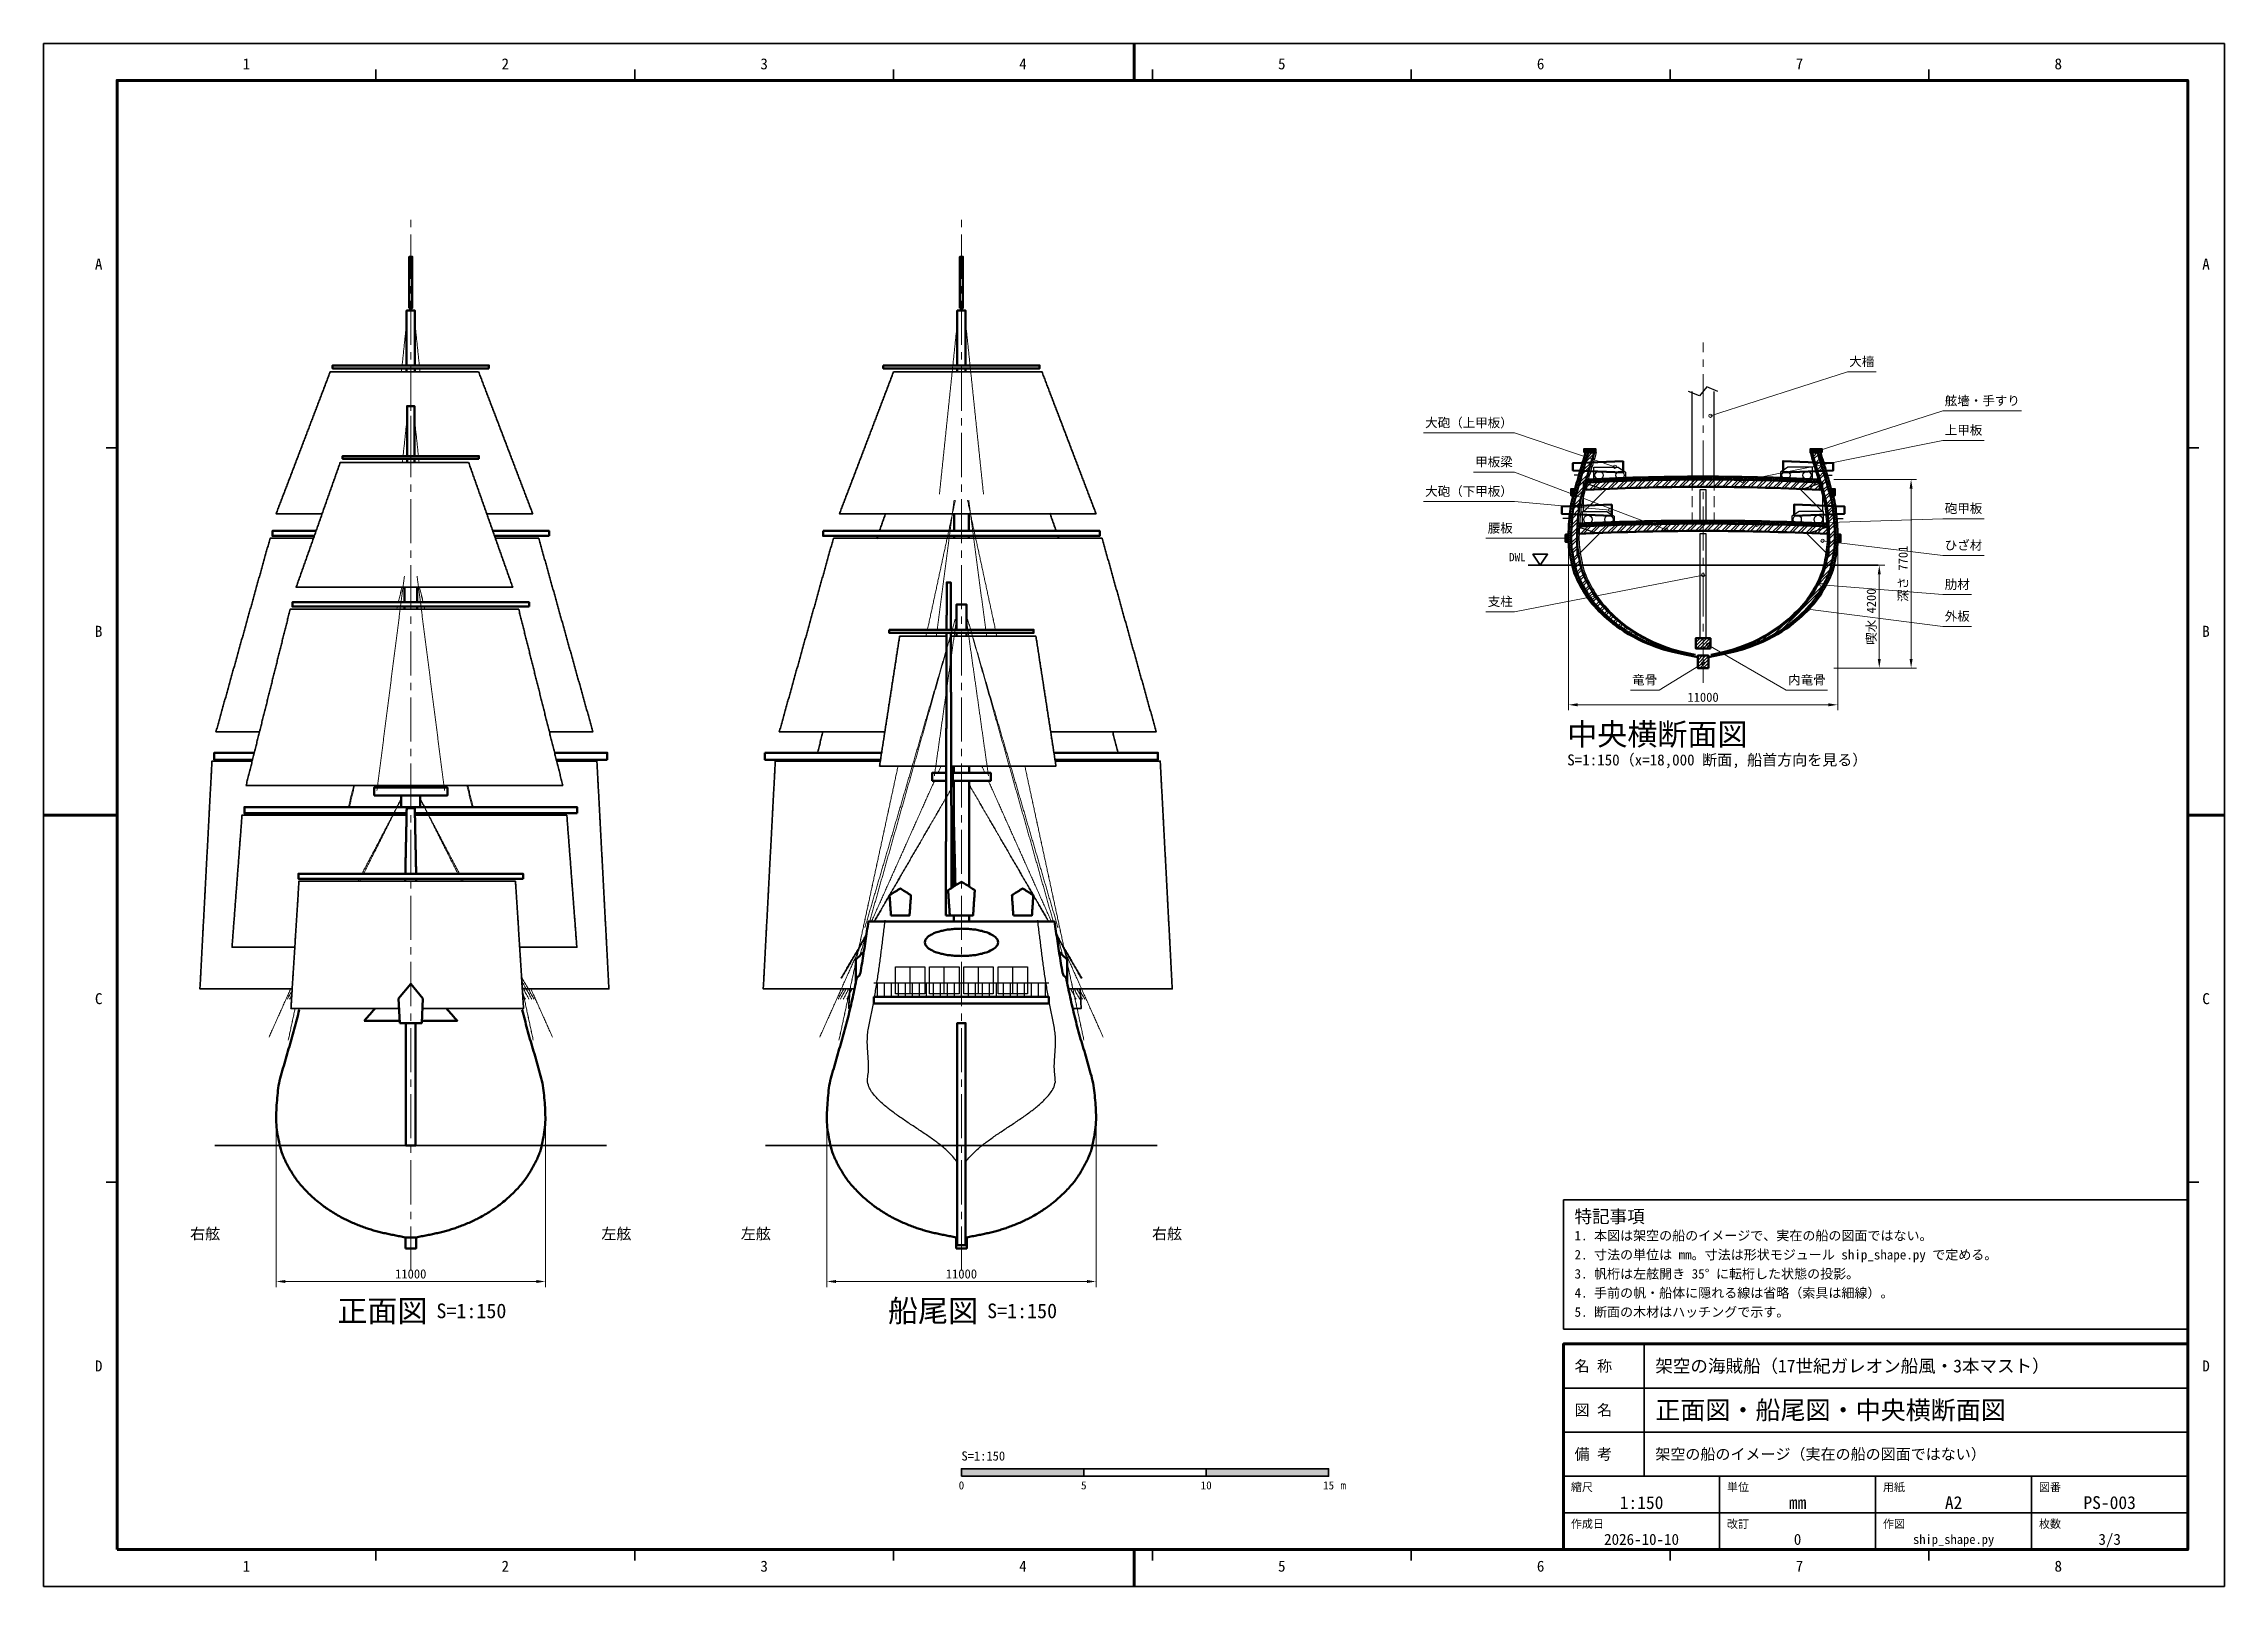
# Model space of a CAD drawing. Header units: millimetres. Extents: x 0 to 89100, y 0 to 63000.
import ezdxf
from ezdxf.enums import TextEntityAlignment as Align

# ---------------------------------------------------------------- set-up
doc = ezdxf.new("R2010")
doc.units = ezdxf.units.MM
doc.header["$LTSCALE"] = 150
doc.linetypes.add('CL', pattern=[18, 12, -2, 2, -2])
doc.linetypes.add('HID', pattern=[4.5, 3, -1.5])
for name, color, linetype, lineweight in [('かくれ線', 8, 'HID', 18), ('ハッチング', 8, 'Continuous', 13), ('中心線', 1, 'CL', 18), ('喫水線', 5, 'Continuous', 35), ('外形', 7, 'Continuous', 50), ('寸法', 5, 'Continuous', 18), ('帆', 30, 'Continuous', 35), ('引出線', 7, 'Continuous', 18), ('文字', 7, 'Continuous', 25), ('断面', 7, 'Continuous', 50), ('枠', 7, 'Continuous', 70), ('索具', 94, 'Continuous', 13), ('細部', 7, 'Continuous', 25), ('表題', 7, 'Continuous', 35)]:
    doc.layers.add(name, color=color, linetype=linetype, lineweight=lineweight)
doc.styles.add('JP', font='msgothic.ttc')
doc.dimstyles.new('JIS', dxfattribs={"dimscale": 150, "dimtxt": 2.5, "dimasz": 2.5, "dimexe": 1.5, "dimexo": 1.5, "dimgap": 0.8, "dimtad": 1, "dimdec": 0, "dimtxsty": 'JP', "dimcen": 2.5, "dimclrd": 5, "dimclre": 5, "dimclrt": 5, "dimazin": 3, "dimtfac": 1, "dimtmove": 0, "dimatfit": 3, "dimlwd": 18, "dimlwe": 18})

msp = doc.modelspace()

# ---------------------------------------------------------------- texts
at = {"layer": '文字', "style": 'JP'}
for s, height, p in [('1', 450, (8287.5, 62175)), ('2', 450, (18862.5, 62175)), ('3', 450, (29437.5, 62175)), ('4', 450, (40012.5, 62175)), ('5', 450, (50587.5, 62175)), ('6', 450, (61162.5, 62175)), ('7', 450, (71737.5, 62175)), ('8', 450, (82312.5, 62175)), ('A', 450, (2250, 54000)), ('A', 450, (88350, 54000)), ('B', 450, (2250, 39000)), ('B', 450, (88350, 39000)), ('C', 450, (2250, 24000)), ('C', 450, (88350, 24000)), ('右舷', 450, (6600, 14400)), ('左舷', 450, (23400, 14400)), ('左舷', 450, (29100, 14400)), ('右舷', 450, (45900, 14400)), ('D', 450, (2250, 9000)), ('D', 450, (88350, 9000)), ('0', 330, (37500, 4125)), ('5', 330, (42500, 4125)), ('10', 330, (47500, 4125)), ('15', 330, (52500, 4125)), ('m', 330, (53100, 4125)), ('1:150', 525, (65287.5, 3420)), ('A2', 525, (78037.5, 3420)), ('PS-003', 525, (84412.5, 3420)), ('mm', 525, (71662.5, 3420)), ('2026-10-10', 450, (65287.5, 1920)), ('0', 450, (71662.5, 1920)), ('ship_shape.py', 375, (78037.5, 1920)), ('3/3', 450, (84412.5, 1920)), ('1', 450, (8287.5, 825)), ('2', 450, (18862.5, 825)), ('3', 450, (29437.5, 825)), ('4', 450, (40012.5, 825)), ('5', 450, (50587.5, 825)), ('6', 450, (61162.5, 825)), ('7', 450, (71737.5, 825)), ('8', 450, (82312.5, 825))]:
    msp.add_text(s, height=height, dxfattribs=at).set_placement(p, align=Align.MIDDLE_CENTER)
for s, p in [('大檣', (73775, 49720)), ('舷墻・手すり', (77675, 48120)), ('上甲板', (77675, 46920)), ('砲甲板', (77675, 43720)), ('ひざ材', (77675, 42220)), ('肋材', (77675, 40620)), ('外板', (77675, 39320)), ('内竜骨', (71275, 36720))]:
    msp.add_text(s, height=375, dxfattribs=at).set_placement(p, align=Align.BOTTOM_LEFT)
for s, p in [('大砲（上甲板）', (60025, 47220)), ('甲板梁', (60025, 45620)), ('大砲（下甲板）', (60025, 44420)), ('腰板', (60025, 42920)), ('支柱', (60025, 39920)), ('竜骨', (65925, 36720))]:
    msp.add_text(s, height=375, dxfattribs=at).set_placement(p, align=Align.BOTTOM_RIGHT)
msp.add_text('DWL', height=330, dxfattribs=at).set_placement((60550, 42030), align=Align.MIDDLE_RIGHT)
for s, height, p in [('中央横断面図', 900, (62250, 34800)), ('S=1:150（x=18,000 断面, 船首方向を見る）', 450, (62250, 33750)), ('特記事項', 525, (62550, 15105)), ('1. 本図は架空の船のイメージで、実在の船の図面ではない。', 390, (62550, 14325)), ('2. 寸法の単位は mm。寸法は形状モジュール ship_shape.py で定める。', 390, (62550, 13545)), ('3. 帆桁は左舷開き 35° に転桁した状態の投影。', 390, (62550, 12765)), ('正面図', 900, (12000, 11250)), ('船尾図', 900, (34500, 11250)), ('4. 手前の帆・船体に隠れる線は省略（索具は細線）。', 390, (62550, 11985)), ('S=1:150', 600, (16050, 11250)), ('S=1:150', 600, (38550, 11250)), ('5. 断面の木材はハッチングで示す。', 390, (62550, 11205)), ('名 称', 450, (62550, 9000)), ('架空の海賊船（17世紀ガレオン船風・3本マスト）', 525, (65850, 9000)), ('図 名', 450, (62550, 7200)), ('正面図・船尾図・中央横断面図', 750, (65850, 7200)), ('S=1:150', 375, (37500, 5325)), ('備 考', 450, (62550, 5400)), ('架空の船のイメージ（実在の船の図面ではない）', 450, (65850, 5400)), ('縮尺', 330, (62400, 4050)), ('単位', 330, (68775, 4050)), ('用紙', 330, (75150, 4050)), ('図番', 330, (81525, 4050)), ('作成日', 330, (62400, 2550)), ('改訂', 330, (68775, 2550)), ('作図', 330, (75150, 2550)), ('枚数', 330, (81525, 2550))]:
    msp.add_text(s, height=height, dxfattribs=at).set_placement(p, align=Align.MIDDLE_LEFT)

# ---------------------------------------------------------------- dimensions: what is measured, and where the dimension line sits
at = {"layer": '寸法'}
for base, p2, text in [((76300, 37500), (72922.5, 45201.1), '深さ <>'), ((75000, 37500), (72922.5, 41700), '喫水 <>')]:
    msp.add_linear_dim(base=base, p1=(72922.5, 37500), p2=p2, angle=90, text=text, dimstyle='JIS', dxfattribs=at).render()
for base, p1, p2 in [((62300, 36000), (62300, 42800), (73300, 42800)), ((9500, 12450), (9500, 19100), (20500, 19100)), ((32000, 12450), (32000, 19100), (43000, 19100))]:
    msp.add_linear_dim(base=base, p1=p1, p2=p2, dimstyle='JIS', dxfattribs=at).render()

# ---------------------------------------------------------------- hatches: boundary and pattern name
at = {"layer": 'ハッチング'}
h = msp.add_hatch(dxfattribs=at)
h.set_pattern_fill('ANSI31', scale=15)
h.paths.add_polyline_path([(62940.3, 46301.1), (63410.3, 46301.1), (63410.3, 46441.1), (62940.3, 46441.1)])
h = msp.add_hatch(dxfattribs=at)
h.set_pattern_fill('ANSI31', scale=15)
h.paths.add_polyline_path([(72659.7, 46301.1), (72189.7, 46301.1), (72189.7, 46441.1), (72659.7, 46441.1)])
h = msp.add_hatch(dxfattribs=at)
h.set_pattern_fill('ANSI31', scale=18.75)
h.paths.add_polyline_path([(67580, 37950), (67055.4, 38054.4), (66558.5, 38158.8), (66189.5, 38263.2), (65875.8, 38367.6), (65599.7, 38471.9), (65355.6, 38576.3), (65137.8, 38680.7), (64939.3, 38785.1), (64754.4, 38889.5), (64582.2, 38993.9), (64421.9, 39098.3), (64272.5, 39202.7), (64133.3, 39307.1), (64003.4, 39411.4), (63882.1, 39515.8), (63766.2, 39620.2), (63654.8, 39724.6), (63548.2, 39829), (63446.7, 39933.4), (63350.6, 40037.8), (63260.4, 40142.2), (63176.3, 40246.6), (63098.8, 40350.9), (63028.1, 40455.3), (62963.6, 40559.7), (62901, 40664.1), (62840.2, 40768.5), (62781.7, 40872.9), (62725.8, 40977.3), (62673.2, 41081.7), (62624.1, 41186.1), (62579, 41290.4), (62538.5, 41394.8), (62502.9, 41499.2), (62472.7, 41603.6), (62448.3, 41708), (62426.7, 41812.4), (62405.7, 41916.8), (62385.5, 42021.2), (62366.7, 42125.6), (62349.4, 42229.9), (62334.2, 42334.3), (62321.3, 42438.7), (62311.1, 42543.1), (62304.1, 42647.5), (62300.4, 42751.9), (62300.2, 42856.3), (62301.9, 42960.7), (62305.2, 43065.1), (62309.8, 43169.4), (62315.6, 43273.8), (62322.6, 43378.2), (62330.5, 43482.6), (62339.3, 43587), (62348.8, 43691.4), (62359, 43795.8), (62369.6, 43900.2), (62380.5, 44004.6), (62394.2, 44108.9), (62412.3, 44213.3), (62434.2, 44317.7), (62459.1, 44422.1), (62486.5, 44526.5), (62515.6, 44630.9), (62545.8, 44735.3), (62576.4, 44839.7), (62606.7, 44944.1), (62636, 45048.4), (62664.2, 45152.8), (62693.2, 45257.2), (62723.2, 45361.6), (62754, 45466), (62785.3, 45570.4), (62816.9, 45674.8), (62848.6, 45779.2), (62880.1, 45883.6), (62911.3, 45987.9), (62941.9, 46092.3), (62971.6, 46196.7), (63000.3, 46301.1), (63110.3, 46301.1), (63081.6, 46196.7), (63051.9, 46092.3), (63021.3, 45987.9), (62990.1, 45883.6), (62958.6, 45779.2), (62926.9, 45674.8), (62895.3, 45570.4), (62864, 45466), (62833.2, 45361.6), (62803.2, 45257.2), (62774.2, 45152.8), (62746, 45048.4), (62716.7, 44944.1), (62686.4, 44839.7), (62655.8, 44735.3), (62625.6, 44630.9), (62596.5, 44526.5), (62569.1, 44422.1), (62544.2, 44317.7), (62522.3, 44213.3), (62504.2, 44108.9), (62490.5, 44004.6), (62479.6, 43900.2), (62469, 43795.8), (62458.8, 43691.4), (62449.3, 43587), (62440.5, 43482.6), (62432.6, 43378.2), (62425.6, 43273.8), (62419.8, 43169.4), (62415.2, 43065.1), (62411.9, 42960.7), (62410.2, 42856.3), (62410.4, 42751.9), (62414.1, 42647.5), (62421.1, 42543.1), (62431.3, 42438.7), (62444.2, 42334.3), (62459.4, 42229.9), (62476.7, 42125.6), (62495.5, 42021.2), (62515.7, 41916.8), (62536.7, 41812.4), (62558.3, 41708), (62582.7, 41603.6), (62612.9, 41499.2), (62648.5, 41394.8), (62689, 41290.4), (62734.1, 41186.1), (62783.2, 41081.7), (62835.8, 40977.3), (62891.7, 40872.9), (62950.2, 40768.5), (63011, 40664.1), (63073.6, 40559.7), (63138.1, 40455.3), (63208.8, 40350.9), (63286.3, 40246.6), (63370.4, 40142.2), (63460.6, 40037.8), (63556.7, 39933.4), (63658.2, 39829), (63764.8, 39724.6), (63876.2, 39620.2), (63992.1, 39515.8), (64113.4, 39411.4), (64243.3, 39307.1), (64382.5, 39202.7), (64531.9, 39098.3), (64692.2, 38993.9), (64864.4, 38889.5), (65049.3, 38785.1), (65247.8, 38680.7), (65465.6, 38576.3), (65709.7, 38471.9), (65985.8, 38367.6), (66299.5, 38263.2), (66668.5, 38158.8), (67165.4, 38054.4)])
h = msp.add_hatch(dxfattribs=at)
h.set_pattern_fill('ANSI32', scale=26.25)
h.paths.add_polyline_path([(67165.4, 38054.4), (66668.5, 38158.8), (66299.5, 38263.2), (65985.8, 38367.6), (65709.7, 38471.9), (65465.6, 38576.3), (65247.8, 38680.7), (65049.3, 38785.1), (64864.4, 38889.5), (64692.2, 38993.9), (64531.9, 39098.3), (64382.5, 39202.7), (64243.3, 39307.1), (64113.4, 39411.4), (63992.1, 39515.8), (63876.2, 39620.2), (63764.8, 39724.6), (63658.2, 39829), (63556.7, 39933.4), (63460.6, 40037.8), (63370.4, 40142.2), (63286.3, 40246.6), (63208.8, 40350.9), (63138.1, 40455.3), (63073.6, 40559.7), (63011, 40664.1), (62950.2, 40768.5), (62891.7, 40872.9), (62835.8, 40977.3), (62783.2, 41081.7), (62734.1, 41186.1), (62689, 41290.4), (62648.5, 41394.8), (62612.9, 41499.2), (62582.7, 41603.6), (62558.3, 41708), (62536.7, 41812.4), (62515.7, 41916.8), (62495.5, 42021.2), (62476.7, 42125.6), (62459.4, 42229.9), (62444.2, 42334.3), (62431.3, 42438.7), (62421.1, 42543.1), (62414.1, 42647.5), (62410.4, 42751.9), (62410.2, 42856.3), (62411.9, 42960.7), (62415.2, 43065.1), (62419.8, 43169.4), (62425.6, 43273.8), (62432.6, 43378.2), (62440.5, 43482.6), (62449.3, 43587), (62458.8, 43691.4), (62469, 43795.8), (62479.6, 43900.2), (62490.5, 44004.6), (62504.2, 44108.9), (62522.3, 44213.3), (62544.2, 44317.7), (62569.1, 44422.1), (62596.5, 44526.5), (62625.6, 44630.9), (62655.8, 44735.3), (62686.4, 44839.7), (62716.7, 44944.1), (62746, 45048.4), (62774.2, 45152.8), (62803.2, 45257.2), (62833.2, 45361.6), (62864, 45466), (62895.3, 45570.4), (62926.9, 45674.8), (62958.6, 45779.2), (62990.1, 45883.6), (63021.3, 45987.9), (63051.9, 46092.3), (63081.6, 46196.7), (63110.3, 46301.1), (63350.3, 46301.1), (63321.6, 46196.7), (63291.9, 46092.3), (63261.3, 45987.9), (63230.1, 45883.6), (63198.6, 45779.2), (63166.9, 45674.8), (63135.3, 45570.4), (63104, 45466), (63073.2, 45361.6), (63043.2, 45257.2), (63014.2, 45152.8), (62986, 45048.4), (62956.7, 44944.1), (62926.4, 44839.7), (62895.8, 44735.3), (62865.6, 44630.9), (62836.5, 44526.5), (62809.1, 44422.1), (62784.2, 44317.7), (62762.3, 44213.3), (62744.2, 44108.9), (62730.5, 44004.6), (62719.6, 43900.2), (62709, 43795.8), (62698.8, 43691.4), (62689.3, 43587), (62680.5, 43482.6), (62672.6, 43378.2), (62665.6, 43273.8), (62659.8, 43169.4), (62655.2, 43065.1), (62651.9, 42960.7), (62650.2, 42856.3), (62650.4, 42751.9), (62654.1, 42647.5), (62661.1, 42543.1), (62671.3, 42438.7), (62684.2, 42334.3), (62699.4, 42229.9), (62716.7, 42125.6), (62735.5, 42021.2), (62755.7, 41916.8), (62776.7, 41812.4), (62798.3, 41708), (62822.7, 41603.6), (62852.9, 41499.2), (62888.5, 41394.8), (62929, 41290.4), (62974.1, 41186.1), (63023.2, 41081.7), (63075.8, 40977.3), (63131.7, 40872.9), (63190.2, 40768.5), (63251, 40664.1), (63313.6, 40559.7), (63378.1, 40455.3), (63448.8, 40350.9), (63526.3, 40246.6), (63610.4, 40142.2), (63700.6, 40037.8), (63796.7, 39933.4), (63898.2, 39829), (64004.8, 39724.6), (64116.2, 39620.2), (64232.1, 39515.8), (64353.4, 39411.4), (64483.3, 39307.1), (64622.5, 39202.7), (64771.9, 39098.3), (64932.2, 38993.9), (65104.4, 38889.5), (65289.3, 38785.1), (65487.8, 38680.7), (65705.6, 38576.3), (65949.7, 38471.9), (66225.8, 38367.6), (66539.5, 38263.2), (66908.5, 38158.8), (67405.4, 38054.4)])
h = msp.add_hatch(dxfattribs=at)
h.set_pattern_fill('ANSI31', scale=18.75)
h.paths.add_polyline_path([(68020, 37950), (68544.6, 38054.4), (69041.5, 38158.8), (69410.5, 38263.2), (69724.2, 38367.6), (70000.3, 38471.9), (70244.4, 38576.3), (70462.2, 38680.7), (70660.7, 38785.1), (70845.6, 38889.5), (71017.8, 38993.9), (71178.1, 39098.3), (71327.5, 39202.7), (71466.7, 39307.1), (71596.6, 39411.4), (71717.9, 39515.8), (71833.8, 39620.2), (71945.2, 39724.6), (72051.8, 39829), (72153.3, 39933.4), (72249.4, 40037.8), (72339.6, 40142.2), (72423.7, 40246.6), (72501.2, 40350.9), (72571.9, 40455.3), (72636.4, 40559.7), (72699, 40664.1), (72759.8, 40768.5), (72818.3, 40872.9), (72874.2, 40977.3), (72926.8, 41081.7), (72975.9, 41186.1), (73021, 41290.4), (73061.5, 41394.8), (73097.1, 41499.2), (73127.3, 41603.6), (73151.7, 41708), (73173.3, 41812.4), (73194.3, 41916.8), (73214.5, 42021.2), (73233.3, 42125.6), (73250.6, 42229.9), (73265.8, 42334.3), (73278.7, 42438.7), (73288.9, 42543.1), (73295.9, 42647.5), (73299.6, 42751.9), (73299.8, 42856.3), (73298.1, 42960.7), (73294.8, 43065.1), (73290.2, 43169.4), (73284.4, 43273.8), (73277.4, 43378.2), (73269.5, 43482.6), (73260.7, 43587), (73251.2, 43691.4), (73241, 43795.8), (73230.4, 43900.2), (73219.5, 44004.6), (73205.8, 44108.9), (73187.7, 44213.3), (73165.8, 44317.7), (73140.9, 44422.1), (73113.5, 44526.5), (73084.4, 44630.9), (73054.2, 44735.3), (73023.6, 44839.7), (72993.3, 44944.1), (72964, 45048.4), (72935.8, 45152.8), (72906.8, 45257.2), (72876.8, 45361.6), (72846, 45466), (72814.7, 45570.4), (72783.1, 45674.8), (72751.4, 45779.2), (72719.9, 45883.6), (72688.7, 45987.9), (72658.1, 46092.3), (72628.4, 46196.7), (72599.7, 46301.1), (72489.7, 46301.1), (72518.4, 46196.7), (72548.1, 46092.3), (72578.7, 45987.9), (72609.9, 45883.6), (72641.4, 45779.2), (72673.1, 45674.8), (72704.7, 45570.4), (72736, 45466), (72766.8, 45361.6), (72796.8, 45257.2), (72825.8, 45152.8), (72854, 45048.4), (72883.3, 44944.1), (72913.6, 44839.7), (72944.2, 44735.3), (72974.4, 44630.9), (73003.5, 44526.5), (73030.9, 44422.1), (73055.8, 44317.7), (73077.7, 44213.3), (73095.8, 44108.9), (73109.5, 44004.6), (73120.4, 43900.2), (73131, 43795.8), (73141.2, 43691.4), (73150.7, 43587), (73159.5, 43482.6), (73167.4, 43378.2), (73174.4, 43273.8), (73180.2, 43169.4), (73184.8, 43065.1), (73188.1, 42960.7), (73189.8, 42856.3), (73189.6, 42751.9), (73185.9, 42647.5), (73178.9, 42543.1), (73168.7, 42438.7), (73155.8, 42334.3), (73140.6, 42229.9), (73123.3, 42125.6), (73104.5, 42021.2), (73084.3, 41916.8), (73063.3, 41812.4), (73041.7, 41708), (73017.3, 41603.6), (72987.1, 41499.2), (72951.5, 41394.8), (72911, 41290.4), (72865.9, 41186.1), (72816.8, 41081.7), (72764.2, 40977.3), (72708.3, 40872.9), (72649.8, 40768.5), (72589, 40664.1), (72526.4, 40559.7), (72461.9, 40455.3), (72391.2, 40350.9), (72313.7, 40246.6), (72229.6, 40142.2), (72139.4, 40037.8), (72043.3, 39933.4), (71941.8, 39829), (71835.2, 39724.6), (71723.8, 39620.2), (71607.9, 39515.8), (71486.6, 39411.4), (71356.7, 39307.1), (71217.5, 39202.7), (71068.1, 39098.3), (70907.8, 38993.9), (70735.6, 38889.5), (70550.7, 38785.1), (70352.2, 38680.7), (70134.4, 38576.3), (69890.3, 38471.9), (69614.2, 38367.6), (69300.5, 38263.2), (68931.5, 38158.8), (68434.6, 38054.4)])
h = msp.add_hatch(dxfattribs=at)
h.set_pattern_fill('ANSI32', scale=26.25)
h.paths.add_polyline_path([(68434.6, 38054.4), (68931.5, 38158.8), (69300.5, 38263.2), (69614.2, 38367.6), (69890.3, 38471.9), (70134.4, 38576.3), (70352.2, 38680.7), (70550.7, 38785.1), (70735.6, 38889.5), (70907.8, 38993.9), (71068.1, 39098.3), (71217.5, 39202.7), (71356.7, 39307.1), (71486.6, 39411.4), (71607.9, 39515.8), (71723.8, 39620.2), (71835.2, 39724.6), (71941.8, 39829), (72043.3, 39933.4), (72139.4, 40037.8), (72229.6, 40142.2), (72313.7, 40246.6), (72391.2, 40350.9), (72461.9, 40455.3), (72526.4, 40559.7), (72589, 40664.1), (72649.8, 40768.5), (72708.3, 40872.9), (72764.2, 40977.3), (72816.8, 41081.7), (72865.9, 41186.1), (72911, 41290.4), (72951.5, 41394.8), (72987.1, 41499.2), (73017.3, 41603.6), (73041.7, 41708), (73063.3, 41812.4), (73084.3, 41916.8), (73104.5, 42021.2), (73123.3, 42125.6), (73140.6, 42229.9), (73155.8, 42334.3), (73168.7, 42438.7), (73178.9, 42543.1), (73185.9, 42647.5), (73189.6, 42751.9), (73189.8, 42856.3), (73188.1, 42960.7), (73184.8, 43065.1), (73180.2, 43169.4), (73174.4, 43273.8), (73167.4, 43378.2), (73159.5, 43482.6), (73150.7, 43587), (73141.2, 43691.4), (73131, 43795.8), (73120.4, 43900.2), (73109.5, 44004.6), (73095.8, 44108.9), (73077.7, 44213.3), (73055.8, 44317.7), (73030.9, 44422.1), (73003.5, 44526.5), (72974.4, 44630.9), (72944.2, 44735.3), (72913.6, 44839.7), (72883.3, 44944.1), (72854, 45048.4), (72825.8, 45152.8), (72796.8, 45257.2), (72766.8, 45361.6), (72736, 45466), (72704.7, 45570.4), (72673.1, 45674.8), (72641.4, 45779.2), (72609.9, 45883.6), (72578.7, 45987.9), (72548.1, 46092.3), (72518.4, 46196.7), (72489.7, 46301.1), (72249.7, 46301.1), (72278.4, 46196.7), (72308.1, 46092.3), (72338.7, 45987.9), (72369.9, 45883.6), (72401.4, 45779.2), (72433.1, 45674.8), (72464.7, 45570.4), (72496, 45466), (72526.8, 45361.6), (72556.8, 45257.2), (72585.8, 45152.8), (72614, 45048.4), (72643.3, 44944.1), (72673.6, 44839.7), (72704.2, 44735.3), (72734.4, 44630.9), (72763.5, 44526.5), (72790.9, 44422.1), (72815.8, 44317.7), (72837.7, 44213.3), (72855.8, 44108.9), (72869.5, 44004.6), (72880.4, 43900.2), (72891, 43795.8), (72901.2, 43691.4), (72910.7, 43587), (72919.5, 43482.6), (72927.4, 43378.2), (72934.4, 43273.8), (72940.2, 43169.4), (72944.8, 43065.1), (72948.1, 42960.7), (72949.8, 42856.3), (72949.6, 42751.9), (72945.9, 42647.5), (72938.9, 42543.1), (72928.7, 42438.7), (72915.8, 42334.3), (72900.6, 42229.9), (72883.3, 42125.6), (72864.5, 42021.2), (72844.3, 41916.8), (72823.3, 41812.4), (72801.7, 41708), (72777.3, 41603.6), (72747.1, 41499.2), (72711.5, 41394.8), (72671, 41290.4), (72625.9, 41186.1), (72576.8, 41081.7), (72524.2, 40977.3), (72468.3, 40872.9), (72409.8, 40768.5), (72349, 40664.1), (72286.4, 40559.7), (72221.9, 40455.3), (72151.2, 40350.9), (72073.7, 40246.6), (71989.6, 40142.2), (71899.4, 40037.8), (71803.3, 39933.4), (71701.8, 39829), (71595.2, 39724.6), (71483.8, 39620.2), (71367.9, 39515.8), (71246.6, 39411.4), (71116.7, 39307.1), (70977.5, 39202.7), (70828.1, 39098.3), (70667.8, 38993.9), (70495.6, 38889.5), (70310.7, 38785.1), (70112.2, 38680.7), (69894.4, 38576.3), (69650.3, 38471.9), (69374.2, 38367.6), (69060.5, 38263.2), (68691.5, 38158.8), (68194.6, 38054.4)])
h = msp.add_hatch(color=8, dxfattribs=at)
h.dxf.hatch_style = 1
h.paths.add_polyline_path([(62529.9, 44550.7), (62409.9, 44550.7), (62409.9, 44810.7), (62529.9, 44810.7)])
h = msp.add_hatch(dxfattribs=at)
h.set_pattern_fill('ANSI31', scale=15)
h.paths.add_polyline_path([(72572.5, 45201.1), (72254.3, 45216.6), (71936.2, 45231), (71618, 45244.3), (71299.8, 45256.6), (70981.7, 45267.8), (70663.5, 45277.9), (70345.3, 45287), (70027.2, 45295), (69709, 45301.9), (69390.8, 45307.8), (69072.7, 45312.6), (68754.5, 45316.3), (68436.3, 45319), (68118.2, 45320.6), (67800, 45321.1), (67481.8, 45320.6), (67163.7, 45319), (66845.5, 45316.3), (66527.3, 45312.6), (66209.2, 45307.8), (65891, 45301.9), (65572.8, 45295), (65254.7, 45287), (64936.5, 45277.9), (64618.3, 45267.8), (64300.2, 45256.6), (63982, 45244.3), (63663.8, 45231), (63345.7, 45216.6), (63027.5, 45201.1), (63027.5, 45081.1), (63345.7, 45096.6), (63663.8, 45111), (63982, 45124.3), (64300.2, 45136.6), (64618.3, 45147.8), (64936.5, 45157.9), (65254.7, 45167), (65572.8, 45175), (65891, 45181.9), (66209.2, 45187.8), (66527.3, 45192.6), (66845.5, 45196.3), (67163.7, 45199), (67481.8, 45200.6), (67800, 45201.1), (68118.2, 45200.6), (68436.3, 45199), (68754.5, 45196.3), (69072.7, 45192.6), (69390.8, 45187.8), (69709, 45181.9), (70027.2, 45175), (70345.3, 45167), (70663.5, 45157.9), (70981.7, 45147.8), (71299.8, 45136.6), (71618, 45124.3), (71936.2, 45111), (72254.3, 45096.6), (72572.5, 45081.1)])
h = msp.add_hatch(dxfattribs=at)
h.set_pattern_fill('ANSI32', scale=26.25)
h.paths.add_polyline_path([(72572.5, 45081.1), (72254.3, 45096.6), (71936.2, 45111), (71618, 45124.3), (71299.8, 45136.6), (70981.7, 45147.8), (70663.5, 45157.9), (70345.3, 45167), (70027.2, 45175), (69709, 45181.9), (69390.8, 45187.8), (69072.7, 45192.6), (68754.5, 45196.3), (68436.3, 45199), (68118.2, 45200.6), (67800, 45201.1), (67481.8, 45200.6), (67163.7, 45199), (66845.5, 45196.3), (66527.3, 45192.6), (66209.2, 45187.8), (65891, 45181.9), (65572.8, 45175), (65254.7, 45167), (64936.5, 45157.9), (64618.3, 45147.8), (64300.2, 45136.6), (63982, 45124.3), (63663.8, 45111), (63345.7, 45096.6), (63027.5, 45081.1), (63027.5, 44781.1), (63345.7, 44796.6), (63663.8, 44811), (63982, 44824.3), (64300.2, 44836.6), (64618.3, 44847.8), (64936.5, 44857.9), (65254.7, 44867), (65572.8, 44875), (65891, 44881.9), (66209.2, 44887.8), (66527.3, 44892.6), (66845.5, 44896.3), (67163.7, 44899), (67481.8, 44900.6), (67800, 44901.1), (68118.2, 44900.6), (68436.3, 44899), (68754.5, 44896.3), (69072.7, 44892.6), (69390.8, 44887.8), (69709, 44881.9), (70027.2, 44875), (70345.3, 44867), (70663.5, 44857.9), (70981.7, 44847.8), (71299.8, 44836.6), (71618, 44824.3), (71936.2, 44811), (72254.3, 44796.6), (72572.5, 44781.1)])
h = msp.add_hatch(color=8, dxfattribs=at)
h.dxf.hatch_style = 1
h.paths.add_polyline_path([(73070.1, 44550.7), (73190.1, 44550.7), (73190.1, 44810.7), (73070.1, 44810.7)])
h = msp.add_hatch(color=8, dxfattribs=at)
h.dxf.hatch_style = 1
h.paths.add_polyline_path([(62300, 42650.7), (62180, 42650.7), (62180, 42950.7), (62300, 42950.7)])
h = msp.add_hatch(dxfattribs=at)
h.set_pattern_fill('ANSI31', scale=15)
h.paths.add_polyline_path([(72925.9, 43400), (72584.1, 43415.5), (72242.4, 43429.9), (71900.7, 43443.2), (71559, 43455.5), (71217.2, 43466.7), (70875.5, 43476.8), (70533.8, 43485.9), (70192.1, 43493.9), (69850.3, 43500.8), (69508.6, 43506.7), (69166.9, 43511.5), (68825.2, 43515.2), (68483.4, 43517.9), (68141.7, 43519.5), (67800, 43520), (67458.3, 43519.5), (67116.6, 43517.9), (66774.8, 43515.2), (66433.1, 43511.5), (66091.4, 43506.7), (65749.7, 43500.8), (65407.9, 43493.9), (65066.2, 43485.9), (64724.5, 43476.8), (64382.8, 43466.7), (64041, 43455.5), (63699.3, 43443.2), (63357.6, 43429.9), (63015.9, 43415.5), (62674.1, 43400), (62674.1, 43280), (63015.9, 43295.5), (63357.6, 43309.9), (63699.3, 43323.2), (64041, 43335.5), (64382.8, 43346.7), (64724.5, 43356.8), (65066.2, 43365.9), (65407.9, 43373.9), (65749.7, 43380.8), (66091.4, 43386.7), (66433.1, 43391.5), (66774.8, 43395.2), (67116.6, 43397.9), (67458.3, 43399.5), (67800, 43400), (68141.7, 43399.5), (68483.4, 43397.9), (68825.2, 43395.2), (69166.9, 43391.5), (69508.6, 43386.7), (69850.3, 43380.8), (70192.1, 43373.9), (70533.8, 43365.9), (70875.5, 43356.8), (71217.2, 43346.7), (71559, 43335.5), (71900.7, 43323.2), (72242.4, 43309.9), (72584.1, 43295.5), (72925.9, 43280)])
h = msp.add_hatch(dxfattribs=at)
h.set_pattern_fill('ANSI32', scale=26.25)
h.paths.add_polyline_path([(72925.9, 43280), (72584.1, 43295.5), (72242.4, 43309.9), (71900.7, 43323.2), (71559, 43335.5), (71217.2, 43346.7), (70875.5, 43356.8), (70533.8, 43365.9), (70192.1, 43373.9), (69850.3, 43380.8), (69508.6, 43386.7), (69166.9, 43391.5), (68825.2, 43395.2), (68483.4, 43397.9), (68141.7, 43399.5), (67800, 43400), (67458.3, 43399.5), (67116.6, 43397.9), (66774.8, 43395.2), (66433.1, 43391.5), (66091.4, 43386.7), (65749.7, 43380.8), (65407.9, 43373.9), (65066.2, 43365.9), (64724.5, 43356.8), (64382.8, 43346.7), (64041, 43335.5), (63699.3, 43323.2), (63357.6, 43309.9), (63015.9, 43295.5), (62674.1, 43280), (62674.1, 42980), (63015.9, 42995.5), (63357.6, 43009.9), (63699.3, 43023.2), (64041, 43035.5), (64382.8, 43046.7), (64724.5, 43056.8), (65066.2, 43065.9), (65407.9, 43073.9), (65749.7, 43080.8), (66091.4, 43086.7), (66433.1, 43091.5), (66774.8, 43095.2), (67116.6, 43097.9), (67458.3, 43099.5), (67800, 43100), (68141.7, 43099.5), (68483.4, 43097.9), (68825.2, 43095.2), (69166.9, 43091.5), (69508.6, 43086.7), (69850.3, 43080.8), (70192.1, 43073.9), (70533.8, 43065.9), (70875.5, 43056.8), (71217.2, 43046.7), (71559, 43035.5), (71900.7, 43023.2), (72242.4, 43009.9), (72584.1, 42995.5), (72925.9, 42980)])
h = msp.add_hatch(color=8, dxfattribs=at)
h.dxf.hatch_style = 1
h.paths.add_polyline_path([(73300, 42650.7), (73420, 42650.7), (73420, 42950.7), (73300, 42950.7)])
h = msp.add_hatch(dxfattribs=at)
h.set_pattern_fill('ANSI31', scale=30)
h.paths.add_polyline_path([(68100, 38300), (67500, 38300), (67500, 38720), (68100, 38720)])
h = msp.add_hatch(dxfattribs=at)
h.set_pattern_fill('ANSI31', scale=30)
h.paths.add_polyline_path([(68020, 37500), (67580, 37500), (67580, 38010), (68020, 38010)])
at = {"layer": '表題'}
h = msp.add_hatch(color=7, dxfattribs=at)
h.dxf.hatch_style = 1
h.paths.add_polyline_path([(37500, 4500), (42500, 4500), (42500, 4800), (37500, 4800)])
h = msp.add_hatch(color=7, dxfattribs=at)
h.dxf.hatch_style = 1
h.paths.add_polyline_path([(47500, 4500), (52500, 4500), (52500, 4800), (47500, 4800)])

# ---------------------------------------------------------------- linework, layer by layer
at = {"layer": 'かくれ線'}
for points in [[(67350, 45201.1), (67350, 43400)], [(68250, 45201.1), (68250, 43400)]]:
    msp.add_lwpolyline(points, dxfattribs=at)
at = {"layer": '中心線'}
for p, q in [((15000, 12900), (15000, 55800)), ((37500, 12900), (37500, 55800)), ((67800, 36900), (67800, 50801.1))]:
    msp.add_line(p, q, dxfattribs=at)
at = {"layer": '喫水線'}
for p, q in [((60650, 41700), (74950, 41700)), ((7000, 18000), (23000, 18000)), ((29500, 18000), (45500, 18000))]:
    msp.add_line(p, q, dxfattribs=at)
msp.add_lwpolyline([(61150, 41700), (61450, 42150), (60850, 42150)], close=True, dxfattribs=at)
at = {"layer": '外形'}
for points in [[(14940, 52200), (15000, 52200), (15060, 52200), (15060, 52252.5), (15060, 52305), (15060, 52357.5), (15060, 52410), (15060, 52462.5), (15060, 52515), (15060, 52567.5), (15060, 52620), (15060, 52672.5), (15060, 52725), (15060, 52777.5), (15060, 52830), (15060, 52882.5), (15060, 52935), (15060, 52987.5), (15060, 53040), (15060, 53092.5), (15060, 53145), (15060, 53197.5), (15060, 53250), (15060, 53302.5), (15060, 53355), (15060, 53407.5), (15060, 53460), (15060, 53512.5), (15060, 53565), (15060, 53617.5), (15060, 53670), (15060, 53722.5), (15060, 53775), (15060, 53827.5), (15060, 53880), (15060, 53932.5), (15060, 53985), (15060, 54037.5), (15060, 54090), (15060, 54142.5), (15060, 54195), (15060, 54247.5), (15060, 54300), (15000, 54300), (14940, 54300), (14940, 54247.5), (14940, 54195), (14940, 54142.5), (14940, 54090), (14940, 54037.5), (14940, 53985), (14940, 53932.5), (14940, 53880), (14940, 53827.5), (14940, 53775), (14940, 53722.5), (14940, 53670), (14940, 53617.5), (14940, 53565), (14940, 53512.5), (14940, 53460), (14940, 53407.5), (14940, 53355), (14940, 53302.5), (14940, 53250), (14940, 53197.5), (14940, 53145), (14940, 53092.5), (14940, 53040), (14940, 52987.5), (14940, 52935), (14940, 52882.5), (14940, 52830), (14940, 52777.5), (14940, 52725), (14940, 52672.5), (14940, 52620), (14940, 52567.5), (14940, 52515), (14940, 52462.5), (14940, 52410), (14940, 52357.5), (14940, 52305), (14940, 52252.5), (14940, 52200)], [(37440, 52200), (37500, 52200), (37560, 52200), (37560, 52252.5), (37560, 52305), (37560, 52357.5), (37560, 52410), (37560, 52462.5), (37560, 52515), (37560, 52567.5), (37560, 52620), (37560, 52672.5), (37560, 52725), (37560, 52777.5), (37560, 52830), (37560, 52882.5), (37560, 52935), (37560, 52987.5), (37560, 53040), (37560, 53092.5), (37560, 53145), (37560, 53197.5), (37560, 53250), (37560, 53302.5), (37560, 53355), (37560, 53407.5), (37560, 53460), (37560, 53512.5), (37560, 53565), (37560, 53617.5), (37560, 53670), (37560, 53722.5), (37560, 53775), (37560, 53827.5), (37560, 53880), (37560, 53932.5), (37560, 53985), (37560, 54037.5), (37560, 54090), (37560, 54142.5), (37560, 54195), (37560, 54247.5), (37560, 54300), (37500, 54300), (37440, 54300), (37440, 54247.5), (37440, 54195), (37440, 54142.5), (37440, 54090), (37440, 54037.5), (37440, 53985), (37440, 53932.5), (37440, 53880), (37440, 53827.5), (37440, 53775), (37440, 53722.5), (37440, 53670), (37440, 53617.5), (37440, 53565), (37440, 53512.5), (37440, 53460), (37440, 53407.5), (37440, 53355), (37440, 53302.5), (37440, 53250), (37440, 53197.5), (37440, 53145), (37440, 53092.5), (37440, 53040), (37440, 52987.5), (37440, 52935), (37440, 52882.5), (37440, 52830), (37440, 52777.5), (37440, 52725), (37440, 52672.5), (37440, 52620), (37440, 52567.5), (37440, 52515), (37440, 52462.5), (37440, 52410), (37440, 52357.5), (37440, 52305), (37440, 52252.5), (37440, 52200)], [(15170, 49838.3), (15170, 49890.9), (15170, 49943.5), (15170, 49996.1), (15170, 50048.7), (15170, 50101.3), (15170, 50153.9), (15170, 50206.5), (15170, 50259.1), (15170, 50311.7), (15170, 50364.3), (15170, 50416.9), (15170, 50469.5), (15170, 50522.1), (15170, 50574.7), (15170, 50627.3), (15170, 50679.9), (15170, 50732.5), (15170, 50785.1), (15170, 50837.7), (15170, 50890.3), (15170, 50942.9), (15170, 50995.5), (15170, 51048.1), (15170, 51100.6), (15170, 51153.2), (15170, 51205.8), (15170, 51258.4), (15170, 51311), (15170, 51363.6), (15170, 51416.2), (15170, 51468.8), (15170, 51521.4), (15170, 51574), (15170, 51626.6), (15170, 51679.2), (15170, 51731.8), (15170, 51784.4), (15170, 51837), (15170, 51889.6), (15170, 51942.2), (15170, 51994.8), (15170, 52047.4), (15170, 52100), (15113.3, 52100), (15056.7, 52100), (15000, 52100), (14943.3, 52100), (14886.7, 52100), (14830, 52100), (14830, 52047.4), (14830, 51994.8), (14830, 51942.2), (14830, 51889.6), (14830, 51837), (14830, 51784.4), (14830, 51731.8), (14830, 51679.2), (14830, 51626.6), (14830, 51574), (14830, 51521.4), (14830, 51468.8), (14830, 51416.2), (14830, 51363.6), (14830, 51311), (14830, 51258.4), (14830, 51205.8), (14830, 51153.2), (14830, 51100.6), (14830, 51048.1), (14830, 50995.5), (14830, 50942.9), (14830, 50890.3), (14830, 50837.7), (14830, 50785.1), (14830, 50732.5), (14830, 50679.9), (14830, 50627.3), (14830, 50574.7), (14830, 50522.1), (14830, 50469.5), (14830, 50416.9), (14830, 50364.3), (14830, 50311.7), (14830, 50259.1), (14830, 50206.5), (14830, 50153.9), (14830, 50101.3), (14830, 50048.7), (14830, 49996.1), (14830, 49943.5), (14830, 49890.9), (14830, 49838.3)], [(37670, 49838.3), (37670, 49890.9), (37670, 49943.5), (37670, 49996.1), (37670, 50048.7), (37670, 50101.3), (37670, 50153.9), (37670, 50206.5), (37670, 50259.1), (37670, 50311.7), (37670, 50364.3), (37670, 50416.9), (37670, 50469.5), (37670, 50522.1), (37670, 50574.7), (37670, 50627.3), (37670, 50679.9), (37670, 50732.5), (37670, 50785.1), (37670, 50837.7), (37670, 50890.3), (37670, 50942.9), (37670, 50995.5), (37670, 51048.1), (37670, 51100.6), (37670, 51153.2), (37670, 51205.8), (37670, 51258.4), (37670, 51311), (37670, 51363.6), (37670, 51416.2), (37670, 51468.8), (37670, 51521.4), (37670, 51574), (37670, 51626.6), (37670, 51679.2), (37670, 51731.8), (37670, 51784.4), (37670, 51837), (37670, 51889.6), (37670, 51942.2), (37670, 51994.8), (37670, 52047.4), (37670, 52100), (37613.3, 52100), (37556.7, 52100), (37500, 52100), (37443.3, 52100), (37386.7, 52100), (37330, 52100), (37330, 52047.4), (37330, 51994.8), (37330, 51942.2), (37330, 51889.6), (37330, 51837), (37330, 51784.4), (37330, 51731.8), (37330, 51679.2), (37330, 51626.6), (37330, 51574), (37330, 51521.4), (37330, 51468.8), (37330, 51416.2), (37330, 51363.6), (37330, 51311), (37330, 51258.4), (37330, 51205.8), (37330, 51153.2), (37330, 51100.6), (37330, 51048.1), (37330, 50995.5), (37330, 50942.9), (37330, 50890.3), (37330, 50837.7), (37330, 50785.1), (37330, 50732.5), (37330, 50679.9), (37330, 50627.3), (37330, 50574.7), (37330, 50522.1), (37330, 50469.5), (37330, 50416.9), (37330, 50364.3), (37330, 50311.7), (37330, 50259.1), (37330, 50206.5), (37330, 50153.9), (37330, 50101.3), (37330, 50048.7), (37330, 49996.1), (37330, 49943.5), (37330, 49890.9), (37330, 49838.3)], [(18194.7, 49740), (18141.9, 49740), (18089.1, 49740), (18036.3, 49740), (17983.5, 49740), (17930.7, 49740), (17877.9, 49740), (17825.1, 49740), (17772.3, 49740), (17719.4, 49740), (17666.6, 49740), (17613.8, 49740), (17561, 49740), (17508.2, 49740), (17455.4, 49740), (17402.6, 49740), (17349.8, 49740), (17297, 49740), (17244.2, 49740), (17191.4, 49740), (17138.6, 49740), (17085.8, 49740), (17033, 49740), (16980.2, 49740), (16927.4, 49740), (16874.6, 49740), (16821.8, 49740), (16769, 49740), (16716.2, 49740), (16663.4, 49740), (16610.5, 49740), (16557.7, 49740), (16504.9, 49740), (16452.1, 49740), (16399.3, 49740), (16346.5, 49740), (16293.7, 49740), (16240.9, 49740), (16188.1, 49740), (16135.3, 49740), (16082.5, 49740), (16029.7, 49740), (15976.9, 49740), (15924.1, 49740), (15871.3, 49740), (15818.5, 49740), (15765.7, 49740), (15712.9, 49740), (15660.1, 49740), (15607.3, 49740), (15554.5, 49740), (15501.6, 49740), (15448.8, 49740), (15396, 49740), (15343.2, 49740), (15290.4, 49740), (15237.6, 49740), (15184.8, 49740), (15132, 49740), (15079.2, 49740), (15026.4, 49740), (14973.6, 49740), (14920.8, 49740), (14868, 49740), (14815.2, 49740), (14762.4, 49740), (14709.6, 49740), (14656.8, 49740), (14604, 49740), (14551.2, 49740), (14498.4, 49740), (14445.5, 49740), (14392.7, 49740), (14339.9, 49740), (14287.1, 49740), (14234.3, 49740), (14181.5, 49740), (14128.7, 49740), (14075.9, 49740), (14023.1, 49740), (13970.3, 49740), (13917.5, 49740), (13864.7, 49740), (13811.9, 49740), (13759.1, 49740), (13706.3, 49740), (13653.5, 49740), (13600.7, 49740), (13547.9, 49740), (13495.1, 49740), (13442.3, 49740), (13389.5, 49740), (13336.6, 49740), (13283.8, 49740), (13231, 49740), (13178.2, 49740), (13125.4, 49740), (13072.6, 49740), (13019.8, 49740), (12967, 49740), (12914.2, 49740), (12861.4, 49740), (12808.6, 49740), (12755.8, 49740), (12703, 49740), (12650.2, 49740), (12597.4, 49740), (12544.6, 49740), (12491.8, 49740), (12439, 49740), (12386.2, 49740), (12333.4, 49740), (12280.6, 49740), (12227.7, 49740), (12174.9, 49740), (12122.1, 49740), (12069.3, 49740), (12016.5, 49740), (11963.7, 49740), (11910.9, 49740), (11858.1, 49740), (11805.3, 49740), (11805.3, 49800), (11805.3, 49860), (11858.1, 49860), (11910.9, 49860), (11963.7, 49860), (12016.5, 49860), (12069.3, 49860), (12122.1, 49860), (12174.9, 49860), (12227.7, 49860), (12280.6, 49860), (12333.4, 49860), (12386.2, 49860), (12439, 49860), (12491.8, 49860), (12544.6, 49860), (12597.4, 49860), (12650.2, 49860), (12703, 49860), (12755.8, 49860), (12808.6, 49860), (12861.4, 49860), (12914.2, 49860), (12967, 49860), (13019.8, 49860), (13072.6, 49860), (13125.4, 49860), (13178.2, 49860), (13231, 49860), (13283.8, 49860), (13336.6, 49860), (13389.5, 49860), (13442.3, 49860), (13495.1, 49860), (13547.9, 49860), (13600.7, 49860), (13653.5, 49860), (13706.3, 49860), (13759.1, 49860), (13811.9, 49860), (13864.7, 49860), (13917.5, 49860), (13970.3, 49860), (14023.1, 49860), (14075.9, 49860), (14128.7, 49860), (14181.5, 49860), (14234.3, 49860), (14287.1, 49860), (14339.9, 49860), (14392.7, 49860), (14445.5, 49860), (14498.4, 49860), (14551.2, 49860), (14604, 49860), (14656.8, 49860), (14709.6, 49860), (14762.4, 49860), (14815.2, 49860), (14868, 49860), (14920.8, 49860), (14973.6, 49860), (15026.4, 49860), (15079.2, 49860), (15132, 49860), (15184.8, 49860), (15237.6, 49860), (15290.4, 49860), (15343.2, 49860), (15396, 49860), (15448.8, 49860), (15501.6, 49860), (15554.5, 49860), (15607.3, 49860), (15660.1, 49860), (15712.9, 49860), (15765.7, 49860), (15818.5, 49860), (15871.3, 49860), (15924.1, 49860), (15976.9, 49860), (16029.7, 49860), (16082.5, 49860), (16135.3, 49860), (16188.1, 49860), (16240.9, 49860), (16293.7, 49860), (16346.5, 49860), (16399.3, 49860), (16452.1, 49860), (16504.9, 49860), (16557.7, 49860), (16610.5, 49860), (16663.4, 49860), (16716.2, 49860), (16769, 49860), (16821.8, 49860), (16874.6, 49860), (16927.4, 49860), (16980.2, 49860), (17033, 49860), (17085.8, 49860), (17138.6, 49860), (17191.4, 49860), (17244.2, 49860), (17297, 49860), (17349.8, 49860), (17402.6, 49860), (17455.4, 49860), (17508.2, 49860), (17561, 49860), (17613.8, 49860), (17666.6, 49860), (17719.4, 49860), (17772.3, 49860), (17825.1, 49860), (17877.9, 49860), (17930.7, 49860), (17983.5, 49860), (18036.3, 49860), (18089.1, 49860), (18141.9, 49860), (18194.7, 49860), (18194.7, 49800), (18194.7, 49740)], [(14830, 49733.1), (14830, 49680.5), (14830, 49627.9), (14830, 49575.3)], [(15170, 49575.3), (15170, 49627.9), (15170, 49680.5), (15170, 49733.1)], [(34305.3, 49860), (34358.1, 49860), (34410.9, 49860), (34463.7, 49860), (34516.5, 49860), (34569.3, 49860), (34622.1, 49860), (34674.9, 49860), (34727.7, 49860), (34780.6, 49860), (34833.4, 49860), (34886.2, 49860), (34939, 49860), (34991.8, 49860), (35044.6, 49860), (35097.4, 49860), (35150.2, 49860), (35203, 49860), (35255.8, 49860), (35308.6, 49860), (35361.4, 49860), (35414.2, 49860), (35467, 49860), (35519.8, 49860), (35572.6, 49860), (35625.4, 49860), (35678.2, 49860), (35731, 49860), (35783.8, 49860), (35836.6, 49860), (35889.5, 49860), (35942.3, 49860), (35995.1, 49860), (36047.9, 49860), (36100.7, 49860), (36153.5, 49860), (36206.3, 49860), (36259.1, 49860), (36311.9, 49860), (36364.7, 49860), (36417.5, 49860), (36470.3, 49860), (36523.1, 49860), (36575.9, 49860), (36628.7, 49860), (36681.5, 49860), (36734.3, 49860), (36787.1, 49860), (36839.9, 49860), (36892.7, 49860), (36945.5, 49860), (36998.4, 49860), (37051.2, 49860), (37104, 49860), (37156.8, 49860), (37209.6, 49860), (37262.4, 49860), (37315.2, 49860), (37368, 49860), (37420.8, 49860), (37473.6, 49860), (37526.4, 49860), (37579.2, 49860), (37632, 49860), (37684.8, 49860), (37737.6, 49860), (37790.4, 49860), (37843.2, 49860), (37896, 49860), (37948.8, 49860), (38001.6, 49860), (38054.5, 49860), (38107.3, 49860), (38160.1, 49860), (38212.9, 49860), (38265.7, 49860), (38318.5, 49860), (38371.3, 49860), (38424.1, 49860), (38476.9, 49860), (38529.7, 49860), (38582.5, 49860), (38635.3, 49860), (38688.1, 49860), (38740.9, 49860), (38793.7, 49860), (38846.5, 49860), (38899.3, 49860), (38952.1, 49860), (39004.9, 49860), (39057.7, 49860), (39110.5, 49860), (39163.4, 49860), (39216.2, 49860), (39269, 49860), (39321.8, 49860), (39374.6, 49860), (39427.4, 49860), (39480.2, 49860), (39533, 49860), (39585.8, 49860), (39638.6, 49860), (39691.4, 49860), (39744.2, 49860), (39797, 49860), (39849.8, 49860), (39902.6, 49860), (39955.4, 49860), (40008.2, 49860), (40061, 49860), (40113.8, 49860), (40166.6, 49860), (40219.4, 49860), (40272.3, 49860), (40325.1, 49860), (40377.9, 49860), (40430.7, 49860), (40483.5, 49860), (40536.3, 49860), (40589.1, 49860), (40641.9, 49860), (40694.7, 49860), (40694.7, 49800), (40694.7, 49740), (40641.9, 49740), (40589.1, 49740), (40536.3, 49740), (40483.5, 49740), (40430.7, 49740), (40377.9, 49740), (40325.1, 49740), (40272.3, 49740), (40219.4, 49740), (40166.6, 49740), (40113.8, 49740), (40061, 49740), (40008.2, 49740), (39955.4, 49740), (39902.6, 49740), (39849.8, 49740), (39797, 49740), (39744.2, 49740), (39691.4, 49740), (39638.6, 49740), (39585.8, 49740), (39533, 49740), (39480.2, 49740), (39427.4, 49740), (39374.6, 49740), (39321.8, 49740), (39269, 49740), (39216.2, 49740), (39163.4, 49740), (39110.5, 49740), (39057.7, 49740), (39004.9, 49740), (38952.1, 49740), (38899.3, 49740), (38846.5, 49740), (38793.7, 49740), (38740.9, 49740), (38688.1, 49740), (38635.3, 49740), (38582.5, 49740), (38529.7, 49740), (38476.9, 49740), (38424.1, 49740), (38371.3, 49740), (38318.5, 49740), (38265.7, 49740), (38212.9, 49740), (38160.1, 49740), (38107.3, 49740), (38054.5, 49740), (38001.6, 49740), (37948.8, 49740), (37896, 49740), (37843.2, 49740), (37790.4, 49740), (37737.6, 49740), (37684.8, 49740), (37632, 49740), (37579.2, 49740), (37526.4, 49740), (37473.6, 49740), (37420.8, 49740), (37368, 49740), (37315.2, 49740), (37262.4, 49740), (37209.6, 49740), (37156.8, 49740), (37104, 49740), (37051.2, 49740), (36998.4, 49740), (36945.5, 49740), (36892.7, 49740), (36839.9, 49740), (36787.1, 49740), (36734.3, 49740), (36681.5, 49740), (36628.7, 49740), (36575.9, 49740), (36523.1, 49740), (36470.3, 49740), (36417.5, 49740), (36364.7, 49740), (36311.9, 49740), (36259.1, 49740), (36206.3, 49740), (36153.5, 49740), (36100.7, 49740), (36047.9, 49740), (35995.1, 49740), (35942.3, 49740), (35889.5, 49740), (35836.6, 49740), (35783.8, 49740), (35731, 49740), (35678.2, 49740), (35625.4, 49740), (35572.6, 49740), (35519.8, 49740), (35467, 49740), (35414.2, 49740), (35361.4, 49740), (35308.6, 49740), (35255.8, 49740), (35203, 49740), (35150.2, 49740), (35097.4, 49740), (35044.6, 49740), (34991.8, 49740), (34939, 49740), (34886.2, 49740), (34833.4, 49740), (34780.6, 49740), (34727.7, 49740), (34674.9, 49740), (34622.1, 49740), (34569.3, 49740), (34516.5, 49740), (34463.7, 49740), (34410.9, 49740), (34358.1, 49740), (34305.3, 49740), (34305.3, 49800), (34305.3, 49860)], [(37330, 49733.1), (37330, 49680.5), (37330, 49627.9), (37330, 49575.3)], [(37670, 49575.3), (37670, 49627.9), (37670, 49680.5), (37670, 49733.1)], [(15150, 46151.8), (15150, 46204.3), (15150, 46256.8), (15150, 46309.4), (15150, 46361.9), (15150, 46414.4), (15150, 46466.9), (15150, 46519.4), (15150, 46571.9), (15150, 46624.5), (15150, 46677), (15150, 46729.5), (15150, 46782), (15150, 46834.5), (15150, 46887.1), (15150, 46939.6), (15150, 46992.1), (15150, 47044.6), (15150, 47097.1), (15150, 47149.6), (15150, 47202.2), (15150, 47254.7), (15150, 47307.2), (15150, 47359.7), (15150, 47412.2), (15150, 47464.7), (15150, 47517.3), (15150, 47569.8), (15150, 47622.3), (15150, 47674.8), (15150, 47727.3), (15150, 47779.9), (15150, 47832.4), (15150, 47884.9), (15150, 47937.4), (15150, 47989.9), (15150, 48042.4), (15150, 48095), (15150, 48147.5), (15150, 48200), (15090, 48200), (15030, 48200), (14970, 48200), (14910, 48200), (14850, 48200), (14850, 48147.5), (14850, 48095), (14850, 48042.4), (14850, 47989.9), (14850, 47937.4), (14850, 47884.9), (14850, 47832.4), (14850, 47779.9), (14850, 47727.3), (14850, 47674.8), (14850, 47622.3), (14850, 47569.8), (14850, 47517.3), (14850, 47464.7), (14850, 47412.2), (14850, 47359.7), (14850, 47307.2), (14850, 47254.7), (14850, 47202.2), (14850, 47149.6), (14850, 47097.1), (14850, 47044.6), (14850, 46992.1), (14850, 46939.6), (14850, 46887.1), (14850, 46834.5), (14850, 46782), (14850, 46729.5), (14850, 46677), (14850, 46624.5), (14850, 46571.9), (14850, 46519.4), (14850, 46466.9), (14850, 46414.4), (14850, 46361.9), (14850, 46309.4), (14850, 46256.8), (14850, 46204.3), (14850, 46151.8)], [(17785.1, 46046), (17732.6, 46046), (17680, 46046), (17627.5, 46046), (17574.9, 46046), (17522.4, 46046), (17469.8, 46046), (17417.3, 46046), (17364.7, 46046), (17312.2, 46046), (17259.6, 46046), (17207.1, 46046), (17154.5, 46046), (17102, 46046), (17049.4, 46046), (16996.9, 46046), (16944.3, 46046), (16891.8, 46046), (16839.2, 46046), (16786.7, 46046), (16734.1, 46046), (16681.6, 46046), (16629, 46046), (16576.5, 46046), (16523.9, 46046), (16471.4, 46046), (16418.8, 46046), (16366.3, 46046), (16313.7, 46046), (16261.2, 46046), (16208.6, 46046), (16156.1, 46046), (16103.5, 46046), (16051, 46046), (15998.4, 46046), (15945.9, 46046), (15893.3, 46046), (15840.8, 46046), (15788.2, 46046), (15735.7, 46046), (15683.1, 46046), (15630.6, 46046), (15578, 46046), (15525.5, 46046), (15472.9, 46046), (15420.4, 46046), (15367.8, 46046), (15315.3, 46046), (15262.7, 46046), (15210.2, 46046), (15157.6, 46046), (15105.1, 46046), (15052.5, 46046), (15000, 46046), (14947.5, 46046), (14894.9, 46046), (14842.4, 46046), (14789.8, 46046), (14737.3, 46046), (14684.7, 46046), (14632.2, 46046), (14579.6, 46046), (14527.1, 46046), (14474.5, 46046), (14422, 46046), (14369.4, 46046), (14316.9, 46046), (14264.3, 46046), (14211.8, 46046), (14159.2, 46046), (14106.7, 46046), (14054.1, 46046), (14001.6, 46046), (13949, 46046), (13896.5, 46046), (13843.9, 46046), (13791.4, 46046), (13738.8, 46046), (13686.3, 46046), (13633.7, 46046), (13581.2, 46046), (13528.6, 46046), (13476.1, 46046), (13423.5, 46046), (13371, 46046), (13318.4, 46046), (13265.9, 46046), (13213.3, 46046), (13160.8, 46046), (13108.2, 46046), (13055.7, 46046), (13003.1, 46046), (12950.6, 46046), (12898, 46046), (12845.5, 46046), (12792.9, 46046), (12740.4, 46046), (12687.8, 46046), (12635.3, 46046), (12582.7, 46046), (12530.2, 46046), (12477.6, 46046), (12425.1, 46046), (12372.5, 46046), (12320, 46046), (12267.4, 46046), (12214.9, 46046), (12214.9, 46100), (12214.9, 46154), (12267.4, 46154), (12320, 46154), (12372.5, 46154), (12425.1, 46154), (12477.6, 46154), (12530.2, 46154), (12582.7, 46154), (12635.3, 46154), (12687.8, 46154), (12740.4, 46154), (12792.9, 46154), (12845.5, 46154), (12898, 46154), (12950.6, 46154), (13003.1, 46154), (13055.7, 46154), (13108.2, 46154), (13160.8, 46154), (13213.3, 46154), (13265.9, 46154), (13318.4, 46154), (13371, 46154), (13423.5, 46154), (13476.1, 46154), (13528.6, 46154), (13581.2, 46154), (13633.7, 46154), (13686.3, 46154), (13738.8, 46154), (13791.4, 46154), (13843.9, 46154), (13896.5, 46154), (13949, 46154), (14001.6, 46154), (14054.1, 46154), (14106.7, 46154), (14159.2, 46154), (14211.8, 46154), (14264.3, 46154), (14316.9, 46154), (14369.4, 46154), (14422, 46154), (14474.5, 46154), (14527.1, 46154), (14579.6, 46154), (14632.2, 46154), (14684.7, 46154), (14737.3, 46154), (14789.8, 46154), (14842.4, 46154), (14894.9, 46154), (14947.5, 46154), (15000, 46154), (15052.5, 46154), (15105.1, 46154), (15157.6, 46154), (15210.2, 46154), (15262.7, 46154), (15315.3, 46154), (15367.8, 46154), (15420.4, 46154), (15472.9, 46154), (15525.5, 46154), (15578, 46154), (15630.6, 46154), (15683.1, 46154), (15735.7, 46154), (15788.2, 46154), (15840.8, 46154), (15893.3, 46154), (15945.9, 46154), (15998.4, 46154), (16051, 46154), (16103.5, 46154), (16156.1, 46154), (16208.6, 46154), (16261.2, 46154), (16313.7, 46154), (16366.3, 46154), (16418.8, 46154), (16471.4, 46154), (16523.9, 46154), (16576.5, 46154), (16629, 46154), (16681.6, 46154), (16734.1, 46154), (16786.7, 46154), (16839.2, 46154), (16891.8, 46154), (16944.3, 46154), (16996.9, 46154), (17049.4, 46154), (17102, 46154), (17154.5, 46154), (17207.1, 46154), (17259.6, 46154), (17312.2, 46154), (17364.7, 46154), (17417.3, 46154), (17469.8, 46154), (17522.4, 46154), (17574.9, 46154), (17627.5, 46154), (17680, 46154), (17732.6, 46154), (17785.1, 46154), (17785.1, 46100), (17785.1, 46046)], [(14850, 46046.8), (14850, 45994.2), (14850, 45941.7), (14850, 45889.2)], [(15150, 45889.2), (15150, 45941.7), (15150, 45994.2), (15150, 46046.8)], [(37200, 43791.4), (37200, 43738.8), (37200, 43686.2), (37200, 43633.6), (37200, 43581), (37200, 43528.4), (37200, 43475.9), (37200, 43423.3), (37200, 43370.7), (37200, 43318.1), (37200, 43265.5), (37200, 43212.9), (37200, 43160.3), (37200, 43107.8)], [(37800, 43107.8), (37800, 43160.3), (37800, 43212.9), (37800, 43265.5), (37800, 43318.1), (37800, 43370.7), (37800, 43423.3), (37800, 43475.9), (37800, 43528.4), (37800, 43581), (37800, 43633.6), (37800, 43686.2), (37800, 43738.8), (37800, 43791.4)], [(11082.9, 42898), (11030.4, 42898), (10977.8, 42898), (10925.2, 42898), (10872.6, 42898), (10820, 42898), (10767.5, 42898), (10714.9, 42898), (10662.3, 42898), (10609.7, 42898), (10557.1, 42898), (10504.6, 42898), (10452, 42898), (10399.4, 42898), (10346.8, 42898), (10294.3, 42898), (10241.7, 42898), (10189.1, 42898), (10136.5, 42898), (10083.9, 42898), (10031.4, 42898), (9978.8, 42898), (9926.2, 42898), (9873.6, 42898), (9821.1, 42898), (9768.5, 42898), (9715.9, 42898), (9663.3, 42898), (9610.7, 42898), (9558.2, 42898), (9505.6, 42898), (9453, 42898), (9400.4, 42898), (9347.9, 42898), (9347.9, 42966), (9347.9, 43034), (9347.9, 43102), (9400.4, 43102), (9453, 43102), (9505.6, 43102), (9558.2, 43102), (9610.7, 43102), (9663.3, 43102), (9715.9, 43102), (9768.5, 43102), (9821.1, 43102), (9873.6, 43102), (9926.2, 43102), (9978.8, 43102), (10031.4, 43102), (10083.9, 43102), (10136.5, 43102), (10189.1, 43102), (10241.7, 43102), (10294.3, 43102), (10346.8, 43102), (10399.4, 43102), (10452, 43102), (10504.6, 43102), (10557.1, 43102), (10609.7, 43102), (10662.3, 43102), (10714.9, 43102), (10767.5, 43102), (10820, 43102), (10872.6, 43102), (10925.2, 43102), (10977.8, 43102), (11030.4, 43102), (11082.9, 43102), (11135.5, 43102)], [(18338.7, 43102), (18391.3, 43102), (18443.9, 43102), (18496.4, 43102), (18549, 43102), (18601.6, 43102), (18654.2, 43102), (18706.8, 43102), (18759.3, 43102), (18811.9, 43102), (18864.5, 43102), (18917.1, 43102), (18969.6, 43102), (19022.2, 43102), (19074.8, 43102), (19127.4, 43102), (19180, 43102), (19232.5, 43102), (19285.1, 43102), (19337.7, 43102), (19390.3, 43102), (19442.9, 43102), (19495.4, 43102), (19548, 43102), (19600.6, 43102), (19653.2, 43102), (19705.7, 43102), (19758.3, 43102), (19810.9, 43102), (19863.5, 43102), (19916.1, 43102), (19968.6, 43102), (20021.2, 43102), (20073.8, 43102), (20126.4, 43102), (20178.9, 43102), (20231.5, 43102), (20284.1, 43102), (20336.7, 43102), (20389.3, 43102), (20441.8, 43102), (20494.4, 43102), (20547, 43102), (20599.6, 43102), (20652.1, 43102), (20652.1, 43034), (20652.1, 42966), (20652.1, 42898)], [(20652.1, 42898), (20599.6, 42898), (20547, 42898), (20494.4, 42898), (20441.8, 42898), (20389.3, 42898), (20336.7, 42898), (20284.1, 42898), (20231.5, 42898), (20178.9, 42898), (20126.4, 42898), (20073.8, 42898), (20021.2, 42898), (19968.6, 42898), (19916.1, 42898), (19863.5, 42898), (19810.9, 42898), (19758.3, 42898), (19705.7, 42898), (19653.2, 42898), (19600.6, 42898), (19548, 42898), (19495.4, 42898), (19442.9, 42898), (19390.3, 42898), (19337.7, 42898), (19285.1, 42898), (19232.5, 42898), (19180, 42898), (19127.4, 42898), (19074.8, 42898), (19022.2, 42898), (18969.6, 42898), (18917.1, 42898), (18864.5, 42898), (18811.9, 42898), (18759.3, 42898), (18706.8, 42898), (18654.2, 42898), (18601.6, 42898), (18549, 42898), (18496.4, 42898), (18443.9, 42898)], [(31847.9, 43102), (31900.4, 43102), (31953, 43102), (32005.6, 43102), (32058.2, 43102), (32110.7, 43102), (32163.3, 43102), (32215.9, 43102), (32268.5, 43102), (32321.1, 43102), (32373.6, 43102), (32426.2, 43102), (32478.8, 43102), (32531.4, 43102), (32583.9, 43102), (32636.5, 43102), (32689.1, 43102), (32741.7, 43102), (32794.3, 43102), (32846.8, 43102), (32899.4, 43102), (32952, 43102), (33004.6, 43102), (33057.1, 43102), (33109.7, 43102), (33162.3, 43102), (33214.9, 43102), (33267.5, 43102), (33320, 43102), (33372.6, 43102), (33425.2, 43102), (33477.8, 43102), (33530.4, 43102), (33582.9, 43102), (33635.5, 43102), (33688.1, 43102), (33740.7, 43102), (33793.2, 43102), (33845.8, 43102), (33898.4, 43102), (33951, 43102), (34003.6, 43102), (34056.1, 43102), (34108.7, 43102), (34161.3, 43102), (34213.9, 43102), (34266.4, 43102), (34319, 43102), (34371.6, 43102), (34424.2, 43102), (34476.8, 43102), (34529.3, 43102), (34581.9, 43102), (34634.5, 43102), (34687.1, 43102), (34739.6, 43102), (34792.2, 43102), (34844.8, 43102), (34897.4, 43102), (34950, 43102), (35002.5, 43102), (35055.1, 43102), (35107.7, 43102), (35160.3, 43102), (35212.9, 43102), (35265.4, 43102), (35318, 43102), (35370.6, 43102), (35423.2, 43102), (35475.7, 43102), (35528.3, 43102), (35580.9, 43102), (35633.5, 43102), (35686.1, 43102), (35738.6, 43102), (35791.2, 43102), (35843.8, 43102), (35896.4, 43102), (35948.9, 43102), (36001.5, 43102), (36054.1, 43102), (36106.7, 43102), (36159.3, 43102), (36211.8, 43102), (36264.4, 43102), (36317, 43102), (36369.6, 43102), (36422.1, 43102), (36474.7, 43102), (36527.3, 43102), (36579.9, 43102), (36632.5, 43102), (36685, 43102), (36737.6, 43102), (36790.2, 43102), (36842.8, 43102), (36895.4, 43102), (36947.9, 43102), (37000.5, 43102), (37053.1, 43102), (37105.7, 43102), (37158.2, 43102), (37210.8, 43102), (37263.4, 43102), (37316, 43102), (37368.6, 43102), (37421.1, 43102), (37473.7, 43102), (37526.3, 43102), (37578.9, 43102), (37631.4, 43102), (37684, 43102), (37736.6, 43102), (37789.2, 43102), (37841.8, 43102), (37894.3, 43102), (37946.9, 43102), (37999.5, 43102), (38052.1, 43102), (38104.6, 43102), (38157.2, 43102), (38209.8, 43102), (38262.4, 43102), (38315, 43102), (38367.5, 43102), (38420.1, 43102), (38472.7, 43102), (38525.3, 43102), (38577.9, 43102), (38630.4, 43102), (38683, 43102), (38735.6, 43102), (38788.2, 43102), (38840.7, 43102), (38893.3, 43102), (38945.9, 43102), (38998.5, 43102), (39051.1, 43102), (39103.6, 43102), (39156.2, 43102), (39208.8, 43102), (39261.4, 43102), (39313.9, 43102), (39366.5, 43102), (39419.1, 43102), (39471.7, 43102), (39524.3, 43102), (39576.8, 43102), (39629.4, 43102), (39682, 43102), (39734.6, 43102), (39787.1, 43102), (39839.7, 43102), (39892.3, 43102), (39944.9, 43102), (39997.5, 43102), (40050, 43102), (40102.6, 43102), (40155.2, 43102), (40207.8, 43102), (40260.4, 43102), (40312.9, 43102), (40365.5, 43102), (40418.1, 43102), (40470.7, 43102), (40523.2, 43102), (40575.8, 43102), (40628.4, 43102), (40681, 43102), (40733.6, 43102), (40786.1, 43102), (40838.7, 43102), (40891.3, 43102), (40943.9, 43102), (40996.4, 43102), (41049, 43102), (41101.6, 43102), (41154.2, 43102), (41206.8, 43102), (41259.3, 43102), (41311.9, 43102), (41364.5, 43102), (41417.1, 43102), (41469.6, 43102), (41522.2, 43102), (41574.8, 43102), (41627.4, 43102), (41680, 43102), (41732.5, 43102), (41785.1, 43102), (41837.7, 43102), (41890.3, 43102), (41942.9, 43102), (41995.4, 43102), (42048, 43102), (42100.6, 43102), (42153.2, 43102), (42205.7, 43102), (42258.3, 43102), (42310.9, 43102), (42363.5, 43102), (42416.1, 43102), (42468.6, 43102), (42521.2, 43102), (42573.8, 43102), (42626.4, 43102), (42678.9, 43102), (42731.5, 43102), (42784.1, 43102), (42836.7, 43102), (42889.3, 43102), (42941.8, 43102), (42994.4, 43102), (43047, 43102), (43099.6, 43102), (43152.1, 43102), (43152.1, 43034), (43152.1, 42966), (43152.1, 42898), (43099.6, 42898), (43047, 42898), (42994.4, 42898), (42941.8, 42898), (42889.3, 42898), (42836.7, 42898), (42784.1, 42898), (42731.5, 42898), (42678.9, 42898), (42626.4, 42898), (42573.8, 42898), (42521.2, 42898), (42468.6, 42898), (42416.1, 42898), (42363.5, 42898), (42310.9, 42898), (42258.3, 42898), (42205.7, 42898), (42153.2, 42898), (42100.6, 42898), (42048, 42898), (41995.4, 42898), (41942.9, 42898), (41890.3, 42898), (41837.7, 42898), (41785.1, 42898), (41732.5, 42898), (41680, 42898), (41627.4, 42898), (41574.8, 42898), (41522.2, 42898), (41469.6, 42898), (41417.1, 42898), (41364.5, 42898), (41311.9, 42898), (41259.3, 42898), (41206.8, 42898), (41154.2, 42898), (41101.6, 42898), (41049, 42898), (40996.4, 42898), (40943.9, 42898), (40891.3, 42898), (40838.7, 42898), (40786.1, 42898), (40733.6, 42898), (40681, 42898), (40628.4, 42898), (40575.8, 42898), (40523.2, 42898), (40470.7, 42898), (40418.1, 42898), (40365.5, 42898), (40312.9, 42898), (40260.4, 42898), (40207.8, 42898), (40155.2, 42898), (40102.6, 42898), (40050, 42898), (39997.5, 42898), (39944.9, 42898), (39892.3, 42898), (39839.7, 42898), (39787.1, 42898), (39734.6, 42898), (39682, 42898), (39629.4, 42898), (39576.8, 42898), (39524.3, 42898), (39471.7, 42898), (39419.1, 42898), (39366.5, 42898), (39313.9, 42898), (39261.4, 42898), (39208.8, 42898), (39156.2, 42898), (39103.6, 42898), (39051.1, 42898), (38998.5, 42898), (38945.9, 42898), (38893.3, 42898), (38840.7, 42898), (38788.2, 42898), (38735.6, 42898), (38683, 42898), (38630.4, 42898), (38577.9, 42898), (38525.3, 42898), (38472.7, 42898), (38420.1, 42898), (38367.5, 42898), (38315, 42898), (38262.4, 42898), (38209.8, 42898), (38157.2, 42898), (38104.6, 42898), (38052.1, 42898), (37999.5, 42898), (37946.9, 42898), (37894.3, 42898), (37841.8, 42898), (37789.2, 42898), (37736.6, 42898), (37684, 42898), (37631.4, 42898), (37578.9, 42898), (37526.3, 42898), (37473.7, 42898), (37421.1, 42898), (37368.6, 42898), (37316, 42898), (37263.4, 42898), (37210.8, 42898), (37158.2, 42898), (37105.7, 42898), (37053.1, 42898), (37000.5, 42898), (36947.9, 42898), (36895.4, 42898), (36842.8, 42898), (36790.2, 42898), (36737.6, 42898), (36685, 42898), (36632.5, 42898), (36579.9, 42898), (36527.3, 42898), (36474.7, 42898), (36422.1, 42898), (36369.6, 42898), (36317, 42898), (36264.4, 42898), (36211.8, 42898), (36159.3, 42898), (36106.7, 42898), (36054.1, 42898), (36001.5, 42898), (35948.9, 42898), (35896.4, 42898), (35843.8, 42898), (35791.2, 42898), (35738.6, 42898), (35686.1, 42898), (35633.5, 42898), (35580.9, 42898), (35528.3, 42898), (35475.7, 42898), (35423.2, 42898), (35370.6, 42898), (35318, 42898), (35265.4, 42898), (35212.9, 42898), (35160.3, 42898), (35107.7, 42898), (35055.1, 42898), (35002.5, 42898), (34950, 42898), (34897.4, 42898), (34844.8, 42898), (34792.2, 42898), (34739.6, 42898), (34687.1, 42898), (34634.5, 42898), (34581.9, 42898), (34529.3, 42898), (34476.8, 42898), (34424.2, 42898), (34371.6, 42898), (34319, 42898), (34266.4, 42898), (34213.9, 42898), (34161.3, 42898), (34108.7, 42898), (34056.1, 42898), (34003.6, 42898), (33951, 42898), (33898.4, 42898), (33845.8, 42898), (33793.2, 42898), (33740.7, 42898), (33688.1, 42898), (33635.5, 42898), (33582.9, 42898), (33530.4, 42898), (33477.8, 42898), (33425.2, 42898), (33372.6, 42898), (33320, 42898), (33267.5, 42898), (33214.9, 42898), (33162.3, 42898), (33109.7, 42898), (33057.1, 42898), (33004.6, 42898), (32952, 42898), (32899.4, 42898), (32846.8, 42898), (32794.3, 42898), (32741.7, 42898), (32689.1, 42898), (32636.5, 42898), (32583.9, 42898), (32531.4, 42898), (32478.8, 42898), (32426.2, 42898), (32373.6, 42898), (32321.1, 42898), (32268.5, 42898), (32215.9, 42898), (32163.3, 42898), (32110.7, 42898), (32058.2, 42898), (32005.6, 42898), (31953, 42898), (31900.4, 42898), (31847.9, 42898), (31847.9, 42966), (31847.9, 43034), (31847.9, 43102)], [(37200, 42897.4), (37200, 42844.8), (37200, 42792.2)], [(37800, 42792.2), (37800, 42844.8), (37800, 42897.4)], [(37065.7, 39057.1), (37065.6, 39109.7), (37065.4, 39162.2), (37065.3, 39214.7), (37065.1, 39267.2), (37064.9, 39319.7), (37064.8, 39372.2), (37064.6, 39424.7), (37064.5, 39477.2), (37064.3, 39529.7), (37064.2, 39582.2), (37064, 39634.7), (37063.9, 39687.3), (37063.7, 39739.8), (37063.6, 39792.3), (37063.4, 39844.8), (37063.2, 39897.3), (37063.1, 39949.8), (37062.9, 40002.3), (37062.8, 40054.8), (37062.6, 40107.3), (37062.5, 40159.8), (37062.3, 40212.4), (37062.2, 40264.9), (37062, 40317.4), (37061.9, 40369.9), (37061.7, 40422.4), (37061.5, 40474.9), (37061.4, 40527.4), (37061.2, 40579.9), (37061.1, 40632.4), (37060.9, 40684.9), (37060.8, 40737.5), (37060.6, 40790), (37060.5, 40842.5), (37060.3, 40895), (37060.2, 40947.5), (37060, 41000), (37006.7, 41000), (36953.3, 41000), (36900, 41000), (36899.8, 40947.5), (36899.7, 40895), (36899.5, 40842.5), (36899.4, 40790), (36899.2, 40737.5), (36899.1, 40684.9), (36898.9, 40632.4), (36898.8, 40579.9), (36898.6, 40527.4), (36898.5, 40474.9), (36898.3, 40422.4), (36898.1, 40369.9), (36898, 40317.4), (36897.8, 40264.9), (36897.7, 40212.4), (36897.5, 40159.8), (36897.4, 40107.3), (36897.2, 40054.8), (36897.1, 40002.3), (36896.9, 39949.8), (36896.8, 39897.3), (36896.6, 39844.8), (36896.4, 39792.3), (36896.3, 39739.8), (36896.1, 39687.3), (36896, 39634.7), (36895.8, 39582.2), (36895.7, 39529.7), (36895.5, 39477.2), (36895.4, 39424.7), (36895.2, 39372.2), (36895.1, 39319.7), (36894.9, 39267.2), (36894.7, 39214.7), (36894.6, 39162.2), (36894.4, 39109.7), (36894.3, 39057.1)], [(19833, 40010), (19780.5, 40010), (19727.9, 40010), (19675.4, 40010), (19622.9, 40010), (19570.3, 40010), (19517.8, 40010), (19465.3, 40010), (19412.7, 40010), (19360.2, 40010), (19307.7, 40010), (19255.1, 40010), (19202.6, 40010), (19150.1, 40010), (19097.5, 40010), (19045, 40010), (18992.5, 40010), (18939.9, 40010), (18887.4, 40010), (18834.9, 40010), (18782.3, 40010), (18729.8, 40010), (18677.3, 40010), (18624.7, 40010), (18572.2, 40010), (18519.7, 40010), (18467.2, 40010), (18414.6, 40010), (18362.1, 40010), (18309.6, 40010), (18257, 40010), (18204.5, 40010), (18152, 40010), (18099.4, 40010), (18046.9, 40010), (17994.4, 40010), (17941.8, 40010), (17889.3, 40010), (17836.8, 40010), (17784.2, 40010), (17731.7, 40010), (17679.2, 40010), (17626.6, 40010), (17574.1, 40010), (17521.6, 40010), (17469, 40010), (17416.5, 40010), (17364, 40010), (17311.4, 40010), (17258.9, 40010), (17206.4, 40010), (17153.8, 40010), (17101.3, 40010), (17048.8, 40010), (16996.2, 40010), (16943.7, 40010), (16891.2, 40010), (16838.6, 40010), (16786.1, 40010), (16733.6, 40010), (16681, 40010), (16628.5, 40010), (16576, 40010), (16523.4, 40010), (16470.9, 40010), (16418.4, 40010), (16365.8, 40010), (16313.3, 40010), (16260.8, 40010), (16208.2, 40010), (16155.7, 40010), (16103.2, 40010), (16050.7, 40010), (15998.1, 40010), (15945.6, 40010), (15893.1, 40010), (15840.5, 40010), (15788, 40010), (15735.5, 40010), (15682.9, 40010), (15630.4, 40010), (15577.9, 40010), (15525.3, 40010), (15472.8, 40010), (15420.3, 40010), (15367.7, 40010), (15315.2, 40010), (15262.7, 40010), (15210.1, 40010), (15157.6, 40010), (15105.1, 40010), (15052.5, 40010), (15000, 40010), (14947.5, 40010), (14894.9, 40010), (14842.4, 40010), (14789.9, 40010), (14737.3, 40010), (14684.8, 40010), (14632.3, 40010), (14579.7, 40010), (14527.2, 40010), (14474.7, 40010), (14422.1, 40010), (14369.6, 40010), (14317.1, 40010), (14264.5, 40010), (14212, 40010), (14159.5, 40010), (14106.9, 40010), (14054.4, 40010), (14001.9, 40010), (13949.3, 40010), (13896.8, 40010), (13844.3, 40010), (13791.8, 40010), (13739.2, 40010), (13686.7, 40010), (13634.2, 40010), (13581.6, 40010), (13529.1, 40010), (13476.6, 40010), (13424, 40010), (13371.5, 40010), (13319, 40010), (13266.4, 40010), (13213.9, 40010), (13161.4, 40010), (13108.8, 40010), (13056.3, 40010), (13003.8, 40010), (12951.2, 40010), (12898.7, 40010), (12846.2, 40010), (12793.6, 40010), (12741.1, 40010), (12688.6, 40010), (12636, 40010), (12583.5, 40010), (12531, 40010), (12478.4, 40010), (12425.9, 40010), (12373.4, 40010), (12320.8, 40010), (12268.3, 40010), (12215.8, 40010), (12163.2, 40010), (12110.7, 40010), (12058.2, 40010), (12005.6, 40010), (11953.1, 40010), (11900.6, 40010), (11848, 40010), (11795.5, 40010), (11743, 40010), (11690.4, 40010), (11637.9, 40010), (11585.4, 40010), (11532.8, 40010), (11480.3, 40010), (11427.8, 40010), (11375.3, 40010), (11322.7, 40010), (11270.2, 40010), (11217.7, 40010), (11165.1, 40010), (11112.6, 40010), (11060.1, 40010), (11007.5, 40010), (10955, 40010), (10902.5, 40010), (10849.9, 40010), (10797.4, 40010), (10744.9, 40010), (10692.3, 40010), (10639.8, 40010), (10587.3, 40010), (10534.7, 40010), (10482.2, 40010), (10429.7, 40010), (10377.1, 40010), (10324.6, 40010), (10272.1, 40010), (10219.5, 40010), (10167, 40010), (10167, 40070), (10167, 40130), (10167, 40190), (10219.5, 40190), (10272.1, 40190), (10324.6, 40190), (10377.1, 40190), (10429.7, 40190), (10482.2, 40190), (10534.7, 40190), (10587.3, 40190), (10639.8, 40190), (10692.3, 40190), (10744.9, 40190), (10797.4, 40190), (10849.9, 40190), (10902.5, 40190), (10955, 40190), (11007.5, 40190), (11060.1, 40190), (11112.6, 40190), (11165.1, 40190), (11217.7, 40190), (11270.2, 40190), (11322.7, 40190), (11375.3, 40190), (11427.8, 40190), (11480.3, 40190), (11532.8, 40190), (11585.4, 40190), (11637.9, 40190), (11690.4, 40190), (11743, 40190), (11795.5, 40190), (11848, 40190), (11900.6, 40190), (11953.1, 40190), (12005.6, 40190), (12058.2, 40190), (12110.7, 40190), (12163.2, 40190), (12215.8, 40190), (12268.3, 40190), (12320.8, 40190), (12373.4, 40190), (12425.9, 40190), (12478.4, 40190), (12531, 40190), (12583.5, 40190), (12636, 40190), (12688.6, 40190), (12741.1, 40190), (12793.6, 40190), (12846.2, 40190), (12898.7, 40190), (12951.2, 40190), (13003.8, 40190), (13056.3, 40190), (13108.8, 40190), (13161.4, 40190), (13213.9, 40190), (13266.4, 40190), (13319, 40190), (13371.5, 40190), (13424, 40190), (13476.6, 40190), (13529.1, 40190), (13581.6, 40190), (13634.2, 40190), (13686.7, 40190), (13739.2, 40190), (13791.8, 40190), (13844.3, 40190), (13896.8, 40190), (13949.3, 40190), (14001.9, 40190), (14054.4, 40190), (14106.9, 40190), (14159.5, 40190), (14212, 40190), (14264.5, 40190), (14317.1, 40190), (14369.6, 40190), (14422.1, 40190), (14474.7, 40190), (14527.2, 40190), (14579.7, 40190), (14632.3, 40190), (14684.8, 40190), (14737.3, 40190), (14789.9, 40190), (14842.4, 40190), (14894.9, 40190), (14947.5, 40190), (15000, 40190), (15052.5, 40190), (15105.1, 40190), (15157.6, 40190), (15210.1, 40190), (15262.7, 40190), (15315.2, 40190), (15367.7, 40190), (15420.3, 40190), (15472.8, 40190), (15525.3, 40190), (15577.9, 40190), (15630.4, 40190), (15682.9, 40190), (15735.5, 40190), (15788, 40190), (15840.5, 40190), (15893.1, 40190), (15945.6, 40190), (15998.1, 40190), (16050.7, 40190), (16103.2, 40190), (16155.7, 40190), (16208.2, 40190), (16260.8, 40190), (16313.3, 40190), (16365.8, 40190), (16418.4, 40190), (16470.9, 40190), (16523.4, 40190), (16576, 40190), (16628.5, 40190), (16681, 40190), (16733.6, 40190), (16786.1, 40190), (16838.6, 40190), (16891.2, 40190), (16943.7, 40190), (16996.2, 40190), (17048.8, 40190), (17101.3, 40190), (17153.8, 40190), (17206.4, 40190), (17258.9, 40190), (17311.4, 40190), (17364, 40190), (17416.5, 40190), (17469, 40190), (17521.6, 40190), (17574.1, 40190), (17626.6, 40190), (17679.2, 40190), (17731.7, 40190), (17784.2, 40190), (17836.8, 40190), (17889.3, 40190), (17941.8, 40190), (17994.4, 40190), (18046.9, 40190), (18099.4, 40190), (18152, 40190), (18204.5, 40190), (18257, 40190), (18309.6, 40190), (18362.1, 40190), (18414.6, 40190), (18467.2, 40190), (18519.7, 40190), (18572.2, 40190), (18624.7, 40190), (18677.3, 40190), (18729.8, 40190), (18782.3, 40190), (18834.9, 40190), (18887.4, 40190), (18939.9, 40190), (18992.5, 40190), (19045, 40190), (19097.5, 40190), (19150.1, 40190), (19202.6, 40190), (19255.1, 40190), (19307.7, 40190), (19360.2, 40190), (19412.7, 40190), (19465.3, 40190), (19517.8, 40190), (19570.3, 40190), (19622.9, 40190), (19675.4, 40190), (19727.9, 40190), (19780.5, 40190), (19833, 40190), (19833, 40130), (19833, 40070), (19833, 40010)], [(14740, 40800.9), (14740, 40748.3), (14740, 40695.7), (14740, 40643.1), (14740, 40590.5), (14740, 40537.9), (14740, 40485.3), (14740, 40432.7), (14740, 40380.1), (14740, 40327.5), (14740, 40274.9), (14740, 40222.3), (14740, 40169.7)], [(15260, 40169.7), (15260, 40222.3), (15260, 40274.9), (15260, 40327.5), (15260, 40380.1), (15260, 40432.7), (15260, 40485.3), (15260, 40537.9), (15260, 40590.5), (15260, 40643.1), (15260, 40695.7), (15260, 40748.3), (15260, 40800.9)], [(37700, 39044.4), (37700, 39097.2), (37700, 39150), (37700, 39202.8), (37700, 39255.6), (37700, 39308.3), (37700, 39361.1), (37700, 39413.9), (37700, 39466.7), (37700, 39519.4), (37700, 39572.2), (37700, 39625), (37700, 39677.8), (37700, 39730.6), (37700, 39783.3), (37700, 39836.1), (37700, 39888.9), (37700, 39941.7), (37700, 39994.4), (37700, 40047.2), (37700, 40100), (37642.9, 40100), (37585.7, 40100), (37528.6, 40100), (37471.4, 40100), (37414.3, 40100), (37357.1, 40100), (37300, 40100), (37300, 40047.2), (37300, 39994.4), (37300, 39941.7), (37300, 39888.9), (37300, 39836.1), (37300, 39783.3), (37300, 39730.6), (37300, 39677.8), (37300, 39625), (37300, 39572.2), (37300, 39519.4), (37300, 39466.7), (37300, 39413.9), (37300, 39361.1), (37300, 39308.3), (37300, 39255.6), (37300, 39202.8), (37300, 39150), (37300, 39097.2), (37300, 39044.4)], [(14740, 40011.8), (14740, 39959.2), (14740, 39906.6)], [(15260, 39906.6), (15260, 39959.2), (15260, 40011.8)], [(34551.1, 39066), (34603.7, 39066), (34656.4, 39066), (34709, 39066), (34761.7, 39066), (34814.4, 39066), (34867, 39066), (34919.7, 39066), (34972.3, 39066), (35025, 39066), (35077.7, 39066), (35130.3, 39066), (35183, 39066), (35235.6, 39066), (35288.3, 39066), (35340.9, 39066), (35393.6, 39066), (35446.3, 39066), (35498.9, 39066), (35551.6, 39066), (35604.2, 39066), (35656.9, 39066), (35709.6, 39066), (35762.2, 39066), (35814.9, 39066), (35867.5, 39066), (35920.2, 39066), (35972.9, 39066), (36025.5, 39066), (36078.2, 39066), (36130.8, 39066), (36183.5, 39066), (36236.2, 39066), (36288.8, 39066), (36341.5, 39066), (36394.1, 39066), (36446.8, 39066), (36499.5, 39066), (36552.1, 39066), (36604.8, 39066), (36657.4, 39066), (36710.1, 39066), (36762.8, 39066), (36815.4, 39066), (36868.1, 39066), (36920.7, 39066), (36973.4, 39066), (37026.1, 39066), (37078.7, 39066), (37131.4, 39066), (37184, 39066), (37236.7, 39066), (37289.4, 39066), (37342, 39066), (37394.7, 39066), (37447.3, 39066), (37500, 39066), (37552.7, 39066), (37605.3, 39066), (37658, 39066), (37710.6, 39066), (37763.3, 39066), (37816, 39066), (37868.6, 39066), (37921.3, 39066), (37973.9, 39066), (38026.6, 39066), (38079.3, 39066), (38131.9, 39066), (38184.6, 39066), (38237.2, 39066), (38289.9, 39066), (38342.6, 39066), (38395.2, 39066), (38447.9, 39066), (38500.5, 39066), (38553.2, 39066), (38605.9, 39066), (38658.5, 39066), (38711.2, 39066), (38763.8, 39066), (38816.5, 39066), (38869.2, 39066), (38921.8, 39066), (38974.5, 39066), (39027.1, 39066), (39079.8, 39066), (39132.5, 39066), (39185.1, 39066), (39237.8, 39066), (39290.4, 39066), (39343.1, 39066), (39395.8, 39066), (39448.4, 39066), (39501.1, 39066), (39553.7, 39066), (39606.4, 39066), (39659.1, 39066), (39711.7, 39066), (39764.4, 39066), (39817, 39066), (39869.7, 39066), (39922.3, 39066), (39975, 39066), (40027.7, 39066), (40080.3, 39066), (40133, 39066), (40185.6, 39066), (40238.3, 39066), (40291, 39066), (40343.6, 39066), (40396.3, 39066), (40448.9, 39066), (40448.9, 39000), (40448.9, 38934), (40396.3, 38934), (40343.6, 38934), (40291, 38934), (40238.3, 38934), (40185.6, 38934), (40133, 38934), (40080.3, 38934), (40027.7, 38934), (39975, 38934), (39922.3, 38934), (39869.7, 38934), (39817, 38934), (39764.4, 38934), (39711.7, 38934), (39659.1, 38934), (39606.4, 38934), (39553.7, 38934), (39501.1, 38934), (39448.4, 38934), (39395.8, 38934), (39343.1, 38934), (39290.4, 38934), (39237.8, 38934), (39185.1, 38934), (39132.5, 38934), (39079.8, 38934), (39027.1, 38934), (38974.5, 38934), (38921.8, 38934), (38869.2, 38934), (38816.5, 38934), (38763.8, 38934), (38711.2, 38934), (38658.5, 38934), (38605.9, 38934), (38553.2, 38934), (38500.5, 38934), (38447.9, 38934), (38395.2, 38934), (38342.6, 38934), (38289.9, 38934), (38237.2, 38934), (38184.6, 38934), (38131.9, 38934), (38079.3, 38934), (38026.6, 38934), (37973.9, 38934), (37921.3, 38934), (37868.6, 38934), (37816, 38934), (37763.3, 38934), (37710.6, 38934), (37658, 38934), (37605.3, 38934), (37552.7, 38934), (37500, 38934), (37447.3, 38934), (37394.7, 38934), (37342, 38934), (37289.4, 38934), (37236.7, 38934), (37184, 38934), (37131.4, 38934), (37078.7, 38934), (37026.1, 38934), (36973.4, 38934), (36920.7, 38934), (36868.1, 38934), (36815.4, 38934), (36762.8, 38934), (36710.1, 38934), (36657.4, 38934), (36604.8, 38934), (36552.1, 38934), (36499.5, 38934), (36446.8, 38934), (36394.1, 38934), (36341.5, 38934), (36288.8, 38934), (36236.2, 38934), (36183.5, 38934), (36130.8, 38934), (36078.2, 38934), (36025.5, 38934), (35972.9, 38934), (35920.2, 38934), (35867.5, 38934), (35814.9, 38934), (35762.2, 38934), (35709.6, 38934), (35656.9, 38934), (35604.2, 38934), (35551.6, 38934), (35498.9, 38934), (35446.3, 38934), (35393.6, 38934), (35340.9, 38934), (35288.3, 38934), (35235.6, 38934), (35183, 38934), (35130.3, 38934), (35077.7, 38934), (35025, 38934), (34972.3, 38934), (34919.7, 38934), (34867, 38934), (34814.4, 38934), (34761.7, 38934), (34709, 38934), (34656.4, 38934), (34603.7, 38934), (34551.1, 38934), (34551.1, 39000), (34551.1, 39066)], [(36894, 38952.1), (36893.8, 38899.6), (36893.7, 38847.1), (36893.5, 38794.6), (36893.4, 38742.1), (36893.2, 38689.6), (36893.1, 38637.1), (36892.9, 38584.6), (36892.7, 38532), (36892.6, 38479.5), (36892.4, 38427), (36892.3, 38374.5), (36892.1, 38322), (36892, 38269.5), (36891.8, 38217), (36891.7, 38164.5), (36891.5, 38112), (36891.4, 38059.5), (36891.2, 38006.9), (36891, 37954.4), (36890.9, 37901.9), (36890.7, 37849.4), (36890.6, 37796.9), (36890.4, 37744.4), (36890.3, 37691.9), (36890.1, 37639.4), (36890, 37586.9), (36889.8, 37534.4), (36889.7, 37481.9), (36889.5, 37429.3), (36889.3, 37376.8), (36889.2, 37324.3), (36889, 37271.8), (36888.9, 37219.3), (36888.7, 37166.8), (36888.6, 37114.3), (36888.4, 37061.8), (36888.3, 37009.3), (36888.1, 36956.8), (36888, 36904.2), (36887.8, 36851.7), (36887.6, 36799.2), (36887.5, 36746.7), (36887.3, 36694.2), (36887.2, 36641.7), (36887, 36589.2), (36886.9, 36536.7), (36886.7, 36484.2), (36886.6, 36431.7), (36886.4, 36379.2), (36886.3, 36326.6), (36886.1, 36274.1), (36885.9, 36221.6), (36885.8, 36169.1), (36885.6, 36116.6), (36885.5, 36064.1), (36885.3, 36011.6), (36885.2, 35959.1), (36885, 35906.6), (36884.9, 35854.1), (36884.7, 35801.5), (36884.6, 35749), (36884.4, 35696.5), (36884.2, 35644), (36884.1, 35591.5), (36883.9, 35539), (36883.8, 35486.5), (36883.6, 35434), (36883.5, 35381.5), (36883.3, 35329), (36883.2, 35276.4), (36883, 35223.9), (36882.9, 35171.4), (36882.7, 35118.9), (36882.5, 35066.4), (36882.4, 35013.9), (36882.2, 34961.4), (36882.1, 34908.9), (36881.9, 34856.4), (36881.8, 34803.9), (36881.6, 34751.4), (36881.5, 34698.8), (36881.3, 34646.3), (36881.2, 34593.8), (36881, 34541.3), (36880.8, 34488.8), (36880.7, 34436.3), (36880.5, 34383.8), (36880.4, 34331.3), (36880.2, 34278.8), (36880.1, 34226.3), (36879.9, 34173.7), (36879.8, 34121.2), (36879.6, 34068.7), (36879.5, 34016.2), (36879.3, 33963.7), (36879.2, 33911.2), (36879, 33858.7), (36878.8, 33806.2), (36878.7, 33753.7), (36878.5, 33701.2), (36878.4, 33648.6), (36878.2, 33596.1), (36878.1, 33543.6), (36877.9, 33491.1), (36877.8, 33438.6), (36877.6, 33386.1), (36877.5, 33333.6), (36877.3, 33281.1), (36877.1, 33228.6), (36877, 33176.1), (36876.8, 33123.6), (36876.7, 33071), (36876.5, 33018.5), (36876.4, 32966), (36876.2, 32913.5), (36876.1, 32861), (36875.9, 32808.5), (36875.8, 32756), (36875.6, 32703.5), (36875.4, 32651), (36875.3, 32598.5), (36875.1, 32545.9), (36875, 32493.4), (36874.8, 32440.9), (36874.7, 32388.4), (36874.5, 32335.9), (36874.4, 32283.4), (36874.2, 32230.9), (36874.1, 32178.4), (36873.9, 32125.9), (36873.7, 32073.4), (36873.6, 32020.8), (36873.4, 31968.3), (36873.3, 31915.8), (36873.1, 31863.3), (36873, 31810.8), (36872.8, 31758.3), (36872.7, 31705.8), (36872.5, 31653.3), (36872.4, 31600.8), (36872.2, 31548.3), (36872, 31495.8), (36871.9, 31443.2), (36871.7, 31390.7), (36871.6, 31338.2), (36871.4, 31285.7), (36871.3, 31233.2), (36871.1, 31180.7), (36871, 31128.2), (36870.8, 31075.7), (36870.7, 31023.2), (36870.5, 30970.7), (36870.3, 30918.1), (36870.2, 30865.6), (36870, 30813.1), (36869.9, 30760.6), (36869.7, 30708.1), (36869.6, 30655.6), (36869.4, 30603.1), (36869.3, 30550.6), (36869.1, 30498.1), (36869, 30445.6), (36868.8, 30393.1), (36868.6, 30340.5), (36868.5, 30288), (36868.3, 30235.5), (36868.2, 30183), (36868, 30130.5), (36867.9, 30078), (36867.7, 30025.5), (36867.6, 29973), (36867.4, 29920.5), (36867.3, 29868), (36867.1, 29815.4), (36866.9, 29762.9), (36866.8, 29710.4), (36866.6, 29657.9), (36866.5, 29605.4), (36866.3, 29552.9), (36866.2, 29500.4), (36866, 29447.9), (36865.9, 29395.4), (36865.7, 29342.9), (36865.6, 29290.3), (36865.4, 29237.8), (36865.3, 29185.3), (36865.1, 29132.8), (36864.9, 29080.3), (36864.8, 29027.8), (36864.6, 28975.3), (36864.5, 28922.8), (36864.3, 28870.3), (36864.2, 28817.8), (36864, 28765.3), (36863.9, 28712.7), (36863.7, 28660.2), (36863.6, 28607.7), (36863.4, 28555.2), (36863.2, 28502.7), (36863.1, 28450.2), (36862.9, 28397.7), (36862.8, 28345.2), (36862.6, 28292.7), (36862.5, 28240.2), (36862.3, 28187.6), (36862.2, 28135.1), (36862, 28082.6), (36861.9, 28030.1), (36861.7, 27977.6), (36861.5, 27925.1), (36861.4, 27872.6), (36861.2, 27820.1), (36861.1, 27767.6), (36860.9, 27715.1), (36860.8, 27662.5), (36860.6, 27610), (36860.5, 27557.5), (36860.3, 27505), (36860.2, 27452.5), (36860, 27400)], [(37096.8, 28502.7), (37096.6, 28555.2), (37096.4, 28607.7), (37096.3, 28660.2), (37096.1, 28712.7), (37096, 28765.3), (37095.8, 28817.8), (37095.7, 28870.3), (37095.5, 28922.8), (37095.4, 28975.3), (37095.2, 29027.8), (37095.1, 29080.3), (37094.9, 29132.8), (37094.7, 29185.3), (37094.6, 29237.8), (37094.4, 29290.3), (37094.3, 29342.9), (37094.1, 29395.4), (37094, 29447.9), (37093.8, 29500.4), (37093.7, 29552.9), (37093.5, 29605.4), (37093.4, 29657.9), (37093.2, 29710.4), (37093.1, 29762.9), (37092.9, 29815.4), (37092.7, 29868), (37092.6, 29920.5), (37092.4, 29973), (37092.3, 30025.5), (37092.1, 30078), (37092, 30130.5), (37091.8, 30183), (37091.7, 30235.5), (37091.5, 30288), (37091.4, 30340.5), (37091.2, 30393.1), (37091, 30445.6), (37090.9, 30498.1), (37090.7, 30550.6), (37090.6, 30603.1), (37090.4, 30655.6), (37090.3, 30708.1), (37090.1, 30760.6), (37090, 30813.1), (37089.8, 30865.6), (37089.7, 30918.1), (37089.5, 30970.7), (37089.3, 31023.2), (37089.2, 31075.7), (37089, 31128.2), (37088.9, 31180.7), (37088.7, 31233.2), (37088.6, 31285.7), (37088.4, 31338.2), (37088.3, 31390.7), (37088.1, 31443.2), (37088, 31495.8), (37087.8, 31548.3), (37087.6, 31600.8), (37087.5, 31653.3), (37087.3, 31705.8), (37087.2, 31758.3), (37087, 31810.8), (37086.9, 31863.3), (37086.7, 31915.8), (37086.6, 31968.3), (37086.4, 32020.8), (37086.3, 32073.4), (37086.1, 32125.9), (37085.9, 32178.4), (37085.8, 32230.9), (37085.6, 32283.4), (37085.5, 32335.9), (37085.3, 32388.4), (37085.2, 32440.9), (37085, 32493.4), (37084.9, 32545.9), (37084.7, 32598.5), (37084.6, 32651), (37084.4, 32703.5), (37084.2, 32756), (37084.1, 32808.5), (37083.9, 32861), (37083.8, 32913.5), (37083.6, 32966), (37083.5, 33018.5), (37083.3, 33071), (37083.2, 33123.6), (37083, 33176.1), (37082.9, 33228.6), (37082.7, 33281.1), (37082.5, 33333.6), (37082.4, 33386.1), (37082.2, 33438.6), (37082.1, 33491.1), (37081.9, 33543.6), (37081.8, 33596.1), (37081.6, 33648.6), (37081.5, 33701.2), (37081.3, 33753.7), (37081.2, 33806.2), (37081, 33858.7), (37080.8, 33911.2), (37080.7, 33963.7), (37080.5, 34016.2), (37080.4, 34068.7), (37080.2, 34121.2), (37080.1, 34173.7), (37079.9, 34226.3), (37079.8, 34278.8), (37079.6, 34331.3), (37079.5, 34383.8), (37079.3, 34436.3), (37079.2, 34488.8), (37079, 34541.3), (37078.8, 34593.8), (37078.7, 34646.3), (37078.5, 34698.8), (37078.4, 34751.4), (37078.2, 34803.9), (37078.1, 34856.4), (37077.9, 34908.9), (37077.8, 34961.4), (37077.6, 35013.9), (37077.5, 35066.4), (37077.3, 35118.9), (37077.1, 35171.4), (37077, 35223.9), (37076.8, 35276.4), (37076.7, 35329), (37076.5, 35381.5), (37076.4, 35434), (37076.2, 35486.5), (37076.1, 35539), (37075.9, 35591.5), (37075.8, 35644), (37075.6, 35696.5), (37075.4, 35749), (37075.3, 35801.5), (37075.1, 35854.1), (37075, 35906.6), (37074.8, 35959.1), (37074.7, 36011.6), (37074.5, 36064.1), (37074.4, 36116.6), (37074.2, 36169.1), (37074.1, 36221.6), (37073.9, 36274.1), (37073.7, 36326.6), (37073.6, 36379.2), (37073.4, 36431.7), (37073.3, 36484.2), (37073.1, 36536.7), (37073, 36589.2), (37072.8, 36641.7), (37072.7, 36694.2), (37072.5, 36746.7), (37072.4, 36799.2), (37072.2, 36851.7), (37072, 36904.2), (37071.9, 36956.8), (37071.7, 37009.3), (37071.6, 37061.8), (37071.4, 37114.3), (37071.3, 37166.8), (37071.1, 37219.3), (37071, 37271.8), (37070.8, 37324.3), (37070.7, 37376.8), (37070.5, 37429.3), (37070.3, 37481.9), (37070.2, 37534.4), (37070, 37586.9), (37069.9, 37639.4), (37069.7, 37691.9), (37069.6, 37744.4), (37069.4, 37796.9), (37069.3, 37849.4), (37069.1, 37901.9), (37069, 37954.4), (37068.8, 38006.9), (37068.6, 38059.5), (37068.5, 38112), (37068.3, 38164.5), (37068.2, 38217), (37068, 38269.5), (37067.9, 38322), (37067.7, 38374.5), (37067.6, 38427), (37067.4, 38479.5), (37067.3, 38532), (37067.1, 38584.6), (37066.9, 38637.1), (37066.8, 38689.6), (37066.6, 38742.1), (37066.5, 38794.6), (37066.3, 38847.1), (37066.2, 38899.6), (37066, 38952.1)], [(37300, 38938.9), (37300, 38886.1), (37300, 38833.3), (37300, 38780.6)], [(37700, 38780.6), (37700, 38833.3), (37700, 38886.1), (37700, 38938.9)], [(8551.5, 33756), (8498.9, 33756), (8446.2, 33756), (8393.6, 33756), (8341, 33756), (8288.3, 33756), (8235.7, 33756), (8183, 33756), (8130.4, 33756), (8077.8, 33756), (8025.1, 33756), (7972.5, 33756), (7919.8, 33756), (7867.2, 33756), (7814.6, 33756), (7761.9, 33756), (7709.3, 33756), (7656.6, 33756), (7604, 33756), (7551.4, 33756), (7498.7, 33756), (7446.1, 33756), (7393.4, 33756), (7340.8, 33756), (7288.2, 33756), (7235.5, 33756), (7182.9, 33756), (7130.2, 33756), (7077.6, 33756), (7025, 33756), (6972.3, 33756), (6972.3, 33813.6), (6972.3, 33871.2), (6972.3, 33928.8), (6972.3, 33986.4), (6972.3, 34044), (7025, 34044), (7077.6, 34044), (7130.2, 34044), (7182.9, 34044), (7235.5, 34044), (7288.2, 34044), (7340.8, 34044), (7393.4, 34044), (7446.1, 34044), (7498.7, 34044), (7551.4, 34044), (7604, 34044), (7656.6, 34044), (7709.3, 34044), (7761.9, 34044), (7814.6, 34044), (7867.2, 34044), (7919.8, 34044), (7972.5, 34044), (8025.1, 34044), (8077.8, 34044), (8130.4, 34044), (8183, 34044), (8235.7, 34044), (8288.3, 34044), (8341, 34044), (8393.6, 34044), (8446.2, 34044), (8498.9, 34044), (8551.5, 34044), (8604.2, 34044)], [(20869.4, 34044), (20922.1, 34044), (20974.7, 34044), (21027.3, 34044), (21080, 34044), (21132.6, 34044), (21185.3, 34044), (21237.9, 34044), (21290.6, 34044), (21343.2, 34044), (21395.8, 34044), (21448.5, 34044), (21501.1, 34044), (21553.8, 34044), (21606.4, 34044), (21659, 34044), (21711.7, 34044), (21764.3, 34044), (21817, 34044), (21869.6, 34044), (21922.2, 34044), (21974.9, 34044), (22027.5, 34044), (22080.2, 34044), (22132.8, 34044), (22185.4, 34044), (22238.1, 34044), (22290.7, 34044), (22343.4, 34044), (22396, 34044), (22448.6, 34044), (22501.3, 34044), (22553.9, 34044), (22606.6, 34044), (22659.2, 34044), (22711.8, 34044), (22764.5, 34044), (22817.1, 34044), (22869.8, 34044), (22922.4, 34044), (22975, 34044), (23027.7, 34044), (23027.7, 33986.4), (23027.7, 33928.8), (23027.7, 33871.2), (23027.7, 33813.6), (23027.7, 33756)], [(29472.3, 34044), (29525, 34044), (29577.6, 34044), (29630.2, 34044), (29682.9, 34044), (29735.5, 34044), (29788.2, 34044), (29840.8, 34044), (29893.4, 34044), (29946.1, 34044), (29998.7, 34044), (30051.4, 34044), (30104, 34044), (30156.6, 34044), (30209.3, 34044), (30261.9, 34044), (30314.6, 34044), (30367.2, 34044), (30419.8, 34044), (30472.5, 34044), (30525.1, 34044), (30577.8, 34044), (30630.4, 34044), (30683, 34044), (30735.7, 34044), (30788.3, 34044), (30841, 34044), (30893.6, 34044), (30946.2, 34044), (30998.9, 34044), (31051.5, 34044), (31104.2, 34044), (31156.8, 34044), (31209.4, 34044), (31262.1, 34044), (31314.7, 34044), (31367.4, 34044), (31420, 34044), (31472.7, 34044), (31525.3, 34044), (31577.9, 34044), (31630.6, 34044), (31683.2, 34044), (31735.9, 34044), (31788.5, 34044), (31841.1, 34044), (31893.8, 34044), (31946.4, 34044), (31999.1, 34044), (32051.7, 34044), (32104.3, 34044), (32157, 34044), (32209.6, 34044), (32262.3, 34044), (32314.9, 34044), (32367.5, 34044), (32420.2, 34044), (32472.8, 34044), (32525.5, 34044), (32578.1, 34044), (32630.7, 34044), (32683.4, 34044), (32736, 34044), (32788.7, 34044), (32841.3, 34044), (32893.9, 34044), (32946.6, 34044), (32999.2, 34044), (33051.9, 34044), (33104.5, 34044), (33157.2, 34044), (33209.8, 34044), (33262.4, 34044), (33315.1, 34044), (33367.7, 34044), (33420.4, 34044), (33473, 34044), (33525.6, 34044), (33578.3, 34044), (33630.9, 34044), (33683.6, 34044), (33736.2, 34044), (33788.8, 34044), (33841.5, 34044), (33894.1, 34044), (33946.8, 34044), (33999.4, 34044), (34052, 34044), (34104.7, 34044), (34157.3, 34044), (34210, 34044), (34262.6, 34044)], [(34210, 33756), (34157.3, 33756), (34104.7, 33756), (34052, 33756), (33999.4, 33756), (33946.8, 33756), (33894.1, 33756), (33841.5, 33756), (33788.8, 33756), (33736.2, 33756), (33683.6, 33756), (33630.9, 33756), (33578.3, 33756), (33525.6, 33756), (33473, 33756), (33420.4, 33756), (33367.7, 33756), (33315.1, 33756), (33262.4, 33756), (33209.8, 33756), (33157.2, 33756), (33104.5, 33756), (33051.9, 33756), (32999.2, 33756), (32946.6, 33756), (32893.9, 33756), (32841.3, 33756), (32788.7, 33756), (32736, 33756), (32683.4, 33756), (32630.7, 33756), (32578.1, 33756), (32525.5, 33756), (32472.8, 33756), (32420.2, 33756), (32367.5, 33756), (32314.9, 33756), (32262.3, 33756), (32209.6, 33756), (32157, 33756), (32104.3, 33756), (32051.7, 33756), (31999.1, 33756), (31946.4, 33756), (31893.8, 33756), (31841.1, 33756), (31788.5, 33756), (31735.9, 33756), (31683.2, 33756), (31630.6, 33756), (31577.9, 33756), (31525.3, 33756), (31472.7, 33756), (31420, 33756), (31367.4, 33756), (31314.7, 33756), (31262.1, 33756), (31209.4, 33756), (31156.8, 33756), (31104.2, 33756), (31051.5, 33756), (30998.9, 33756), (30946.2, 33756), (30893.6, 33756), (30841, 33756), (30788.3, 33756), (30735.7, 33756), (30683, 33756), (30630.4, 33756), (30577.8, 33756), (30525.1, 33756), (30472.5, 33756), (30419.8, 33756), (30367.2, 33756), (30314.6, 33756), (30261.9, 33756), (30209.3, 33756), (30156.6, 33756), (30104, 33756), (30051.4, 33756), (29998.7, 33756), (29946.1, 33756), (29893.4, 33756), (29840.8, 33756), (29788.2, 33756), (29735.5, 33756), (29682.9, 33756), (29630.2, 33756), (29577.6, 33756), (29525, 33756), (29472.3, 33756), (29472.3, 33813.6), (29472.3, 33871.2), (29472.3, 33928.8), (29472.3, 33986.4), (29472.3, 34044)], [(41263.8, 34044), (41316.4, 34044), (41369.1, 34044), (41421.7, 34044), (41474.4, 34044), (41527, 34044), (41579.6, 34044), (41632.3, 34044), (41684.9, 34044), (41737.6, 34044), (41790.2, 34044), (41842.8, 34044), (41895.5, 34044), (41948.1, 34044), (42000.8, 34044), (42053.4, 34044), (42106.1, 34044), (42158.7, 34044), (42211.3, 34044), (42264, 34044), (42316.6, 34044), (42369.3, 34044), (42421.9, 34044), (42474.5, 34044), (42527.2, 34044), (42579.8, 34044), (42632.5, 34044), (42685.1, 34044), (42737.7, 34044), (42790.4, 34044), (42843, 34044), (42895.7, 34044), (42948.3, 34044), (43000.9, 34044), (43053.6, 34044), (43106.2, 34044), (43158.9, 34044), (43211.5, 34044), (43264.1, 34044), (43316.8, 34044), (43369.4, 34044), (43422.1, 34044), (43474.7, 34044), (43527.3, 34044), (43580, 34044), (43632.6, 34044), (43685.3, 34044), (43737.9, 34044), (43790.6, 34044), (43843.2, 34044), (43895.8, 34044), (43948.5, 34044), (44001.1, 34044), (44053.8, 34044), (44106.4, 34044), (44159, 34044), (44211.7, 34044), (44264.3, 34044), (44317, 34044), (44369.6, 34044), (44422.2, 34044), (44474.9, 34044), (44527.5, 34044), (44580.2, 34044), (44632.8, 34044), (44685.4, 34044), (44738.1, 34044), (44790.7, 34044), (44843.4, 34044), (44896, 34044), (44948.6, 34044), (45001.3, 34044), (45053.9, 34044), (45106.6, 34044), (45159.2, 34044), (45211.8, 34044), (45264.5, 34044), (45317.1, 34044), (45369.8, 34044), (45422.4, 34044), (45475, 34044), (45527.7, 34044), (45527.7, 33986.4), (45527.7, 33928.8), (45527.7, 33871.2), (45527.7, 33813.6), (45527.7, 33756), (45475, 33756), (45422.4, 33756), (45369.8, 33756), (45317.1, 33756), (45264.5, 33756), (45211.8, 33756), (45159.2, 33756), (45106.6, 33756), (45053.9, 33756), (45001.3, 33756), (44948.6, 33756), (44896, 33756), (44843.4, 33756), (44790.7, 33756), (44738.1, 33756), (44685.4, 33756), (44632.8, 33756), (44580.2, 33756), (44527.5, 33756), (44474.9, 33756), (44422.2, 33756), (44369.6, 33756), (44317, 33756), (44264.3, 33756), (44211.7, 33756), (44159, 33756), (44106.4, 33756), (44053.8, 33756), (44001.1, 33756), (43948.5, 33756), (43895.8, 33756), (43843.2, 33756), (43790.6, 33756), (43737.9, 33756), (43685.3, 33756), (43632.6, 33756), (43580, 33756), (43527.3, 33756), (43474.7, 33756), (43422.1, 33756), (43369.4, 33756), (43316.8, 33756), (43264.1, 33756), (43211.5, 33756), (43158.9, 33756), (43106.2, 33756), (43053.6, 33756), (43000.9, 33756), (42948.3, 33756), (42895.7, 33756), (42843, 33756), (42790.4, 33756), (42737.7, 33756), (42685.1, 33756), (42632.5, 33756), (42579.8, 33756), (42527.2, 33756), (42474.5, 33756), (42421.9, 33756), (42369.3, 33756), (42316.6, 33756), (42264, 33756), (42211.3, 33756), (42158.7, 33756), (42106.1, 33756), (42053.4, 33756), (42000.8, 33756), (41948.1, 33756), (41895.5, 33756), (41842.8, 33756), (41790.2, 33756), (41737.6, 33756), (41684.9, 33756), (41632.3, 33756), (41579.6, 33756), (41527, 33756), (41474.4, 33756), (41421.7, 33756), (41369.1, 33756), (41316.4, 33756)], [(23027.7, 33756), (22975, 33756), (22922.4, 33756), (22869.8, 33756), (22817.1, 33756), (22764.5, 33756), (22711.8, 33756), (22659.2, 33756), (22606.6, 33756), (22553.9, 33756), (22501.3, 33756), (22448.6, 33756), (22396, 33756), (22343.4, 33756), (22290.7, 33756), (22238.1, 33756), (22185.4, 33756), (22132.8, 33756), (22080.2, 33756), (22027.5, 33756), (21974.9, 33756), (21922.2, 33756), (21869.6, 33756), (21817, 33756), (21764.3, 33756), (21711.7, 33756), (21659, 33756), (21606.4, 33756), (21553.8, 33756), (21501.1, 33756), (21448.5, 33756), (21395.8, 33756), (21343.2, 33756), (21290.6, 33756), (21237.9, 33756), (21185.3, 33756), (21132.6, 33756), (21080, 33756), (21027.3, 33756), (20974.7, 33756)], [(36886.7, 33220), (36833.3, 33220), (36780, 33220), (36726.7, 33220), (36673.3, 33220), (36620, 33220), (36566.7, 33220), (36513.3, 33220), (36460, 33220), (36406.7, 33220), (36353.3, 33220), (36300, 33220), (36300, 33166.7), (36300, 33113.3), (36300, 33060), (36300, 33006.7), (36300, 32953.3), (36300, 32900)], [(37100, 32900), (37153.3, 32900), (37206.7, 32900), (37260, 32900), (37313.3, 32900), (37366.7, 32900), (37420, 32900), (37473.3, 32900), (37526.7, 32900), (37580, 32900), (37633.3, 32900), (37686.7, 32900), (37740, 32900), (37793.3, 32900), (37846.7, 32900), (37900, 32900), (37953.3, 32900), (38006.7, 32900), (38060, 32900), (38113.3, 32900), (38166.7, 32900), (38220, 32900), (38273.3, 32900), (38326.7, 32900), (38380, 32900), (38433.3, 32900), (38486.7, 32900), (38540, 32900), (38593.3, 32900), (38646.7, 32900), (38700, 32900), (38700, 32953.3), (38700, 33006.7), (38700, 33060), (38700, 33113.3), (38700, 33166.7), (38700, 33220), (38646.7, 33220), (38593.3, 33220), (38540, 33220), (38486.7, 33220), (38433.3, 33220), (38380, 33220), (38326.7, 33220), (38273.3, 33220), (38220, 33220), (38166.7, 33220), (38113.3, 33220), (38060, 33220), (38006.7, 33220), (37953.3, 33220), (37900, 33220), (37846.7, 33220), (37793.3, 33220), (37740, 33220), (37686.7, 33220), (37633.3, 33220), (37580, 33220), (37526.7, 33220), (37473.3, 33220), (37420, 33220), (37366.7, 33220), (37313.3, 33220), (37260, 33220), (37206.7, 33220), (37153.3, 33220), (37100, 33220)], [(37190, 33503.5), (37190, 33450.7), (37190, 33398), (37190, 33345.3), (37190, 33292.5), (37190, 33239.8)], [(37810, 33239.8), (37810, 33292.5), (37810, 33345.3), (37810, 33398), (37810, 33450.7), (37810, 33503.5)], [(13500, 32300), (13552.6, 32300), (13605.3, 32300), (13657.9, 32300), (13710.5, 32300), (13763.2, 32300), (13815.8, 32300), (13868.4, 32300), (13921.1, 32300), (13973.7, 32300), (14026.3, 32300), (14078.9, 32300), (14131.6, 32300), (14184.2, 32300), (14236.8, 32300), (14289.5, 32300), (14342.1, 32300), (14394.7, 32300), (14447.4, 32300), (14500, 32300), (14552.6, 32300), (14605.3, 32300), (14657.9, 32300), (14710.5, 32300), (14763.2, 32300), (14815.8, 32300), (14868.4, 32300), (14921.1, 32300), (14973.7, 32300), (15026.3, 32300), (15078.9, 32300), (15131.6, 32300), (15184.2, 32300), (15236.8, 32300), (15289.5, 32300), (15342.1, 32300), (15394.7, 32300), (15447.4, 32300), (15500, 32300), (15552.6, 32300), (15605.3, 32300), (15657.9, 32300), (15710.5, 32300), (15763.2, 32300), (15815.8, 32300), (15868.4, 32300), (15921.1, 32300), (15973.7, 32300), (16026.3, 32300), (16078.9, 32300), (16131.6, 32300), (16184.2, 32300), (16236.8, 32300), (16289.5, 32300), (16342.1, 32300), (16394.7, 32300), (16447.4, 32300), (16500, 32300), (16500, 32353.3), (16500, 32406.7), (16500, 32460), (16500, 32513.3), (16500, 32566.7), (16500, 32620), (16447.4, 32620), (16394.7, 32620), (16342.1, 32620), (16289.5, 32620), (16236.8, 32620), (16184.2, 32620), (16131.6, 32620), (16078.9, 32620), (16026.3, 32620), (15973.7, 32620), (15921.1, 32620), (15868.4, 32620), (15815.8, 32620), (15763.2, 32620), (15710.5, 32620), (15657.9, 32620), (15605.3, 32620), (15552.6, 32620), (15500, 32620), (15447.4, 32620), (15394.7, 32620), (15342.1, 32620), (15289.5, 32620), (15236.8, 32620), (15184.2, 32620), (15131.6, 32620), (15078.9, 32620), (15026.3, 32620), (14973.7, 32620), (14921.1, 32620), (14868.4, 32620), (14815.8, 32620), (14763.2, 32620), (14710.5, 32620), (14657.9, 32620), (14605.3, 32620), (14552.6, 32620), (14500, 32620), (14447.4, 32620), (14394.7, 32620), (14342.1, 32620), (14289.5, 32620), (14236.8, 32620), (14184.2, 32620), (14131.6, 32620), (14078.9, 32620), (14026.3, 32620), (13973.7, 32620), (13921.1, 32620), (13868.4, 32620), (13815.8, 32620), (13763.2, 32620), (13710.5, 32620), (13657.9, 32620), (13605.3, 32620), (13552.6, 32620), (13500, 32620), (13500, 32566.7), (13500, 32513.3), (13500, 32460), (13500, 32406.7), (13500, 32353.3), (13500, 32300)], [(14610, 32684.2), (14610, 32631.6)], [(14610, 32315.8), (14610, 32263.2), (14610, 32210.5), (14610, 32157.9), (14610, 32105.3), (14610, 32052.6), (14610, 32000), (14610, 31947.4), (14610, 31894.7), (14610, 31842.1)], [(15390, 32631.6), (15390, 32684.2)], [(15390, 31842.1), (15390, 31894.7), (15390, 31947.4), (15390, 32000), (15390, 32052.6), (15390, 32105.3), (15390, 32157.9), (15390, 32210.5), (15390, 32263.2), (15390, 32315.8)], [(36300, 32900), (36353.3, 32900), (36406.7, 32900), (36460, 32900), (36513.3, 32900), (36566.7, 32900), (36620, 32900), (36673.3, 32900), (36726.7, 32900), (36780, 32900), (36833.3, 32900), (36886.7, 32900)], [(37190, 32923.4), (37190, 32870.6), (37190, 32817.9), (37190, 32765.2), (37190, 32712.4), (37190, 32659.7), (37190, 32607), (37190, 32554.2), (37190, 32501.5), (37190, 32448.8), (37190, 32396), (37190, 32343.3), (37190, 32290.5), (37190, 32237.8), (37190, 32185.1), (37190, 32132.3), (37190, 32079.6), (37190, 32026.9), (37190, 31974.1), (37190, 31921.4), (37190, 31868.7), (37190, 31815.9), (37190, 31763.2), (37190, 31710.4), (37190, 31657.7), (37190, 31605), (37190, 31552.2), (37190, 31499.5), (37190, 31446.8), (37190, 31394), (37190, 31341.3), (37190, 31288.6), (37190, 31235.8), (37190, 31183.1), (37190, 31130.3), (37190, 31077.6), (37190, 31024.9), (37190, 30972.1), (37190, 30919.4), (37190, 30866.7), (37190, 30813.9), (37190, 30761.2), (37190, 30708.5), (37190, 30655.7), (37190, 30603), (37190, 30550.2), (37190, 30497.5), (37190, 30444.8), (37190, 30392), (37190, 30339.3), (37190, 30286.6), (37190, 30233.8), (37190, 30181.1), (37190, 30128.4), (37190, 30075.6), (37190, 30022.9), (37190, 29970.1), (37190, 29917.4), (37190, 29864.7), (37190, 29811.9), (37190, 29759.2), (37190, 29706.5), (37190, 29653.7), (37190, 29601), (37190, 29548.3), (37190, 29495.5), (37190, 29442.8), (37190, 29390), (37190, 29337.3), (37190, 29284.6), (37190, 29231.8), (37190, 29179.1), (37190, 29126.4), (37190, 29073.6), (37190, 29020.9), (37190, 28968.2), (37190, 28915.4), (37190, 28862.7), (37190, 28810), (37190, 28757.2), (37190, 28704.5), (37190, 28651.7), (37190, 28599)], [(37810, 28599), (37810, 28651.7), (37810, 28704.5), (37810, 28757.2), (37810, 28810), (37810, 28862.7), (37810, 28915.4), (37810, 28968.2), (37810, 29020.9), (37810, 29073.6), (37810, 29126.4), (37810, 29179.1), (37810, 29231.8), (37810, 29284.6), (37810, 29337.3), (37810, 29390), (37810, 29442.8), (37810, 29495.5), (37810, 29548.3), (37810, 29601), (37810, 29653.7), (37810, 29706.5), (37810, 29759.2), (37810, 29811.9), (37810, 29864.7), (37810, 29917.4), (37810, 29970.1), (37810, 30022.9), (37810, 30075.6), (37810, 30128.4), (37810, 30181.1), (37810, 30233.8), (37810, 30286.6), (37810, 30339.3), (37810, 30392), (37810, 30444.8), (37810, 30497.5), (37810, 30550.2), (37810, 30603), (37810, 30655.7), (37810, 30708.5), (37810, 30761.2), (37810, 30813.9), (37810, 30866.7), (37810, 30919.4), (37810, 30972.1), (37810, 31024.9), (37810, 31077.6), (37810, 31130.3), (37810, 31183.1), (37810, 31235.8), (37810, 31288.6), (37810, 31341.3), (37810, 31394), (37810, 31446.8), (37810, 31499.5), (37810, 31552.2), (37810, 31605), (37810, 31657.7), (37810, 31710.4), (37810, 31763.2), (37810, 31815.9), (37810, 31868.7), (37810, 31921.4), (37810, 31974.1), (37810, 32026.9), (37810, 32079.6), (37810, 32132.3), (37810, 32185.1), (37810, 32237.8), (37810, 32290.5), (37810, 32343.3), (37810, 32396), (37810, 32448.8), (37810, 32501.5), (37810, 32554.2), (37810, 32607), (37810, 32659.7), (37810, 32712.4), (37810, 32765.2), (37810, 32817.9), (37810, 32870.6), (37810, 32923.4)], [(14816.2, 31574), (14763.7, 31574), (14711.2, 31574), (14658.7, 31574), (14606.2, 31574), (14553.7, 31574), (14501.2, 31574), (14448.7, 31574), (14396.2, 31574), (14343.7, 31574), (14291.2, 31574), (14238.7, 31574), (14186.2, 31574), (14133.7, 31574), (14081.2, 31574), (14028.7, 31574), (13976.2, 31574), (13923.7, 31574), (13871.2, 31574), (13818.7, 31574), (13766.2, 31574), (13713.7, 31574), (13661.2, 31574), (13608.7, 31574), (13556.2, 31574), (13503.7, 31574), (13451.2, 31574), (13398.7, 31574), (13346.2, 31574), (13293.7, 31574), (13241.2, 31574), (13188.7, 31574), (13136.2, 31574), (13083.7, 31574), (13031.2, 31574), (12978.7, 31574), (12926.2, 31574), (12873.7, 31574), (12821.2, 31574), (12768.7, 31574), (12716.2, 31574), (12663.7, 31574), (12611.2, 31574), (12558.7, 31574), (12506.2, 31574), (12453.7, 31574), (12401.2, 31574), (12348.7, 31574), (12296.2, 31574), (12243.7, 31574), (12191.2, 31574), (12138.7, 31574), (12086.2, 31574), (12033.7, 31574), (11981.2, 31574), (11928.7, 31574), (11876.2, 31574), (11823.7, 31574), (11771.1, 31574), (11718.6, 31574), (11666.1, 31574), (11613.6, 31574), (11561.1, 31574), (11508.6, 31574), (11456.1, 31574), (11403.6, 31574), (11351.1, 31574), (11298.6, 31574), (11246.1, 31574), (11193.6, 31574), (11141.1, 31574), (11088.6, 31574), (11036.1, 31574), (10983.6, 31574), (10931.1, 31574), (10878.6, 31574), (10826.1, 31574), (10773.6, 31574), (10721.1, 31574), (10668.6, 31574), (10616.1, 31574), (10563.6, 31574), (10511.1, 31574), (10458.6, 31574), (10406.1, 31574), (10353.6, 31574), (10301.1, 31574), (10248.6, 31574), (10196.1, 31574), (10143.6, 31574), (10091.1, 31574), (10038.6, 31574), (9986.1, 31574), (9933.6, 31574), (9881.1, 31574), (9828.6, 31574), (9776.1, 31574), (9723.6, 31574), (9671.1, 31574), (9618.6, 31574), (9566.1, 31574), (9513.6, 31574), (9461.1, 31574), (9408.6, 31574), (9356.1, 31574), (9303.6, 31574), (9251.1, 31574), (9198.6, 31574), (9146.1, 31574), (9093.6, 31574), (9041.1, 31574), (8988.6, 31574), (8936.1, 31574), (8883.6, 31574), (8831.1, 31574), (8778.6, 31574), (8726.1, 31574), (8673.6, 31574), (8621.1, 31574), (8568.5, 31574), (8516, 31574), (8463.5, 31574), (8411, 31574), (8358.5, 31574), (8306, 31574), (8253.5, 31574), (8201, 31574), (8201, 31637), (8201, 31700), (8201, 31763), (8201, 31826), (8253.5, 31826), (8306, 31826), (8358.5, 31826), (8411, 31826), (8463.5, 31826), (8516, 31826), (8568.5, 31826), (8621.1, 31826), (8673.6, 31826), (8726.1, 31826), (8778.6, 31826), (8831.1, 31826), (8883.6, 31826), (8936.1, 31826), (8988.6, 31826), (9041.1, 31826), (9093.6, 31826), (9146.1, 31826), (9198.6, 31826), (9251.1, 31826), (9303.6, 31826), (9356.1, 31826), (9408.6, 31826), (9461.1, 31826), (9513.6, 31826), (9566.1, 31826), (9618.6, 31826), (9671.1, 31826), (9723.6, 31826), (9776.1, 31826), (9828.6, 31826), (9881.1, 31826), (9933.6, 31826), (9986.1, 31826), (10038.6, 31826), (10091.1, 31826), (10143.6, 31826), (10196.1, 31826), (10248.6, 31826), (10301.1, 31826), (10353.6, 31826), (10406.1, 31826), (10458.6, 31826), (10511.1, 31826), (10563.6, 31826), (10616.1, 31826), (10668.6, 31826), (10721.1, 31826), (10773.6, 31826), (10826.1, 31826), (10878.6, 31826), (10931.1, 31826), (10983.6, 31826), (11036.1, 31826), (11088.6, 31826), (11141.1, 31826), (11193.6, 31826), (11246.1, 31826), (11298.6, 31826), (11351.1, 31826), (11403.6, 31826), (11456.1, 31826), (11508.6, 31826), (11561.1, 31826), (11613.6, 31826), (11666.1, 31826), (11718.6, 31826), (11771.1, 31826), (11823.7, 31826), (11876.2, 31826), (11928.7, 31826), (11981.2, 31826), (12033.7, 31826), (12086.2, 31826), (12138.7, 31826), (12191.2, 31826), (12243.7, 31826), (12296.2, 31826), (12348.7, 31826), (12401.2, 31826), (12453.7, 31826), (12506.2, 31826), (12558.7, 31826), (12611.2, 31826), (12663.7, 31826), (12716.2, 31826), (12768.7, 31826), (12821.2, 31826), (12873.7, 31826), (12926.2, 31826), (12978.7, 31826), (13031.2, 31826), (13083.7, 31826), (13136.2, 31826), (13188.7, 31826), (13241.2, 31826), (13293.7, 31826), (13346.2, 31826), (13398.7, 31826), (13451.2, 31826), (13503.7, 31826), (13556.2, 31826), (13608.7, 31826), (13661.2, 31826), (13713.7, 31826), (13766.2, 31826), (13818.7, 31826), (13871.2, 31826), (13923.7, 31826), (13976.2, 31826), (14028.7, 31826), (14081.2, 31826), (14133.7, 31826), (14186.2, 31826), (14238.7, 31826), (14291.2, 31826), (14343.7, 31826), (14396.2, 31826), (14448.7, 31826), (14501.2, 31826), (14553.7, 31826), (14606.2, 31826), (14658.7, 31826), (14711.2, 31826), (14763.7, 31826), (14816.2, 31826), (14868.7, 31826), (14921.2, 31826), (14973.7, 31826), (15026.3, 31826), (15078.8, 31826), (15131.3, 31826), (15183.8, 31826), (15236.3, 31826), (15288.8, 31826), (15341.3, 31826), (15393.8, 31826), (15446.3, 31826), (15498.8, 31826), (15551.3, 31826), (15603.8, 31826), (15656.3, 31826), (15708.8, 31826), (15761.3, 31826), (15813.8, 31826), (15866.3, 31826), (15918.8, 31826), (15971.3, 31826), (16023.8, 31826), (16076.3, 31826), (16128.8, 31826), (16181.3, 31826), (16233.8, 31826), (16286.3, 31826), (16338.8, 31826), (16391.3, 31826), (16443.8, 31826), (16496.3, 31826), (16548.8, 31826), (16601.3, 31826), (16653.8, 31826), (16706.3, 31826), (16758.8, 31826), (16811.3, 31826), (16863.8, 31826), (16916.3, 31826), (16968.8, 31826), (17021.3, 31826), (17073.8, 31826), (17126.3, 31826), (17178.8, 31826), (17231.3, 31826), (17283.8, 31826), (17336.3, 31826), (17388.8, 31826), (17441.3, 31826), (17493.8, 31826), (17546.3, 31826), (17598.8, 31826), (17651.3, 31826), (17703.8, 31826), (17756.3, 31826), (17808.8, 31826), (17861.3, 31826), (17913.8, 31826), (17966.3, 31826), (18018.8, 31826), (18071.3, 31826), (18123.8, 31826), (18176.3, 31826), (18228.9, 31826), (18281.4, 31826), (18333.9, 31826), (18386.4, 31826), (18438.9, 31826), (18491.4, 31826), (18543.9, 31826), (18596.4, 31826), (18648.9, 31826), (18701.4, 31826), (18753.9, 31826), (18806.4, 31826), (18858.9, 31826), (18911.4, 31826), (18963.9, 31826), (19016.4, 31826), (19068.9, 31826), (19121.4, 31826), (19173.9, 31826), (19226.4, 31826), (19278.9, 31826), (19331.4, 31826), (19383.9, 31826), (19436.4, 31826), (19488.9, 31826), (19541.4, 31826), (19593.9, 31826), (19646.4, 31826), (19698.9, 31826), (19751.4, 31826), (19803.9, 31826), (19856.4, 31826), (19908.9, 31826), (19961.4, 31826), (20013.9, 31826), (20066.4, 31826), (20118.9, 31826), (20171.4, 31826), (20223.9, 31826), (20276.4, 31826), (20328.9, 31826), (20381.4, 31826), (20433.9, 31826), (20486.4, 31826), (20538.9, 31826), (20591.4, 31826), (20643.9, 31826), (20696.4, 31826), (20748.9, 31826), (20801.4, 31826), (20853.9, 31826), (20906.4, 31826), (20958.9, 31826), (21011.4, 31826), (21063.9, 31826), (21116.4, 31826), (21168.9, 31826), (21221.4, 31826), (21273.9, 31826), (21326.4, 31826), (21378.9, 31826), (21431.5, 31826), (21484, 31826), (21536.5, 31826), (21589, 31826), (21641.5, 31826), (21694, 31826), (21746.5, 31826), (21799, 31826), (21799, 31763), (21799, 31700), (21799, 31637), (21799, 31574)], [(14610, 31578.9), (14610, 31526.3), (14610, 31473.7)], [(14779.1, 29099.8), (14780.2, 29152.4), (14781.3, 29205), (14782.4, 29257.6), (14783.5, 29310.3), (14784.6, 29362.9), (14785.7, 29415.5), (14786.8, 29468.2), (14787.9, 29520.8), (14789, 29573.4), (14790.1, 29626), (14791.2, 29678.7), (14792.3, 29731.3), (14793.4, 29783.9), (14794.5, 29836.6), (14795.5, 29889.2), (14796.6, 29941.8), (14797.7, 29994.4), (14798.8, 30047.1), (14799.9, 30099.7), (14801, 30152.3), (14802.1, 30205), (14803.2, 30257.6), (14804.3, 30310.2), (14805.4, 30362.8), (14806.5, 30415.5), (14807.6, 30468.1), (14808.7, 30520.7), (14809.8, 30573.4), (14810.9, 30626), (14812, 30678.6), (14813.1, 30731.2), (14814.2, 30783.9), (14815.3, 30836.5), (14816.4, 30889.1), (14817.5, 30941.8), (14818.6, 30994.4), (14819.7, 31047), (14820.8, 31099.7), (14821.8, 31152.3), (14822.9, 31204.9), (14824, 31257.5), (14825.1, 31310.2), (14826.2, 31362.8), (14827.3, 31415.4), (14828.4, 31468.1), (14829.5, 31520.7), (14830.6, 31573.3), (14831.7, 31625.9), (14832.8, 31678.6), (14833.9, 31731.2), (14835, 31783.8), (14890, 31783.8), (14945, 31783.8), (15000, 31783.8), (15055, 31783.8), (15110, 31783.8), (15165, 31783.8), (15166.1, 31731.2), (15167.2, 31678.6), (15168.3, 31625.9), (15169.4, 31573.3), (15170.5, 31520.7), (15171.6, 31468.1), (15172.7, 31415.4), (15173.8, 31362.8), (15174.9, 31310.2), (15176, 31257.5), (15177.1, 31204.9), (15178.2, 31152.3), (15179.2, 31099.7), (15180.3, 31047), (15181.4, 30994.4), (15182.5, 30941.8), (15183.6, 30889.1), (15184.7, 30836.5), (15185.8, 30783.9), (15186.9, 30731.2), (15188, 30678.6), (15189.1, 30626), (15190.2, 30573.4), (15191.3, 30520.7), (15192.4, 30468.1), (15193.5, 30415.5), (15194.6, 30362.8), (15195.7, 30310.2), (15196.8, 30257.6), (15197.9, 30205), (15199, 30152.3), (15200.1, 30099.7), (15201.2, 30047.1), (15202.3, 29994.4), (15203.4, 29941.8), (15204.5, 29889.2), (15205.5, 29836.6), (15206.6, 29783.9), (15207.7, 29731.3), (15208.8, 29678.7), (15209.9, 29626), (15211, 29573.4), (15212.1, 29520.8), (15213.2, 29468.2), (15214.3, 29415.5), (15215.4, 29362.9), (15216.5, 29310.3), (15217.6, 29257.6), (15218.7, 29205), (15219.8, 29152.4), (15220.9, 29099.8)], [(21799, 31574), (21746.5, 31574), (21694, 31574), (21641.5, 31574), (21589, 31574), (21536.5, 31574), (21484, 31574), (21431.5, 31574), (21378.9, 31574), (21326.4, 31574), (21273.9, 31574), (21221.4, 31574), (21168.9, 31574), (21116.4, 31574), (21063.9, 31574), (21011.4, 31574), (20958.9, 31574), (20906.4, 31574), (20853.9, 31574), (20801.4, 31574), (20748.9, 31574), (20696.4, 31574), (20643.9, 31574), (20591.4, 31574), (20538.9, 31574), (20486.4, 31574), (20433.9, 31574), (20381.4, 31574), (20328.9, 31574), (20276.4, 31574), (20223.9, 31574), (20171.4, 31574), (20118.9, 31574), (20066.4, 31574), (20013.9, 31574), (19961.4, 31574), (19908.9, 31574), (19856.4, 31574), (19803.9, 31574), (19751.4, 31574), (19698.9, 31574), (19646.4, 31574), (19593.9, 31574), (19541.4, 31574), (19488.9, 31574), (19436.4, 31574), (19383.9, 31574), (19331.4, 31574), (19278.9, 31574), (19226.4, 31574), (19173.9, 31574), (19121.4, 31574), (19068.9, 31574), (19016.4, 31574), (18963.9, 31574), (18911.4, 31574), (18858.9, 31574), (18806.4, 31574), (18753.9, 31574), (18701.4, 31574), (18648.9, 31574), (18596.4, 31574), (18543.9, 31574), (18491.4, 31574), (18438.9, 31574), (18386.4, 31574), (18333.9, 31574), (18281.4, 31574), (18228.9, 31574), (18176.3, 31574), (18123.8, 31574), (18071.3, 31574), (18018.8, 31574), (17966.3, 31574), (17913.8, 31574), (17861.3, 31574), (17808.8, 31574), (17756.3, 31574), (17703.8, 31574), (17651.3, 31574), (17598.8, 31574), (17546.3, 31574), (17493.8, 31574), (17441.3, 31574), (17388.8, 31574), (17336.3, 31574), (17283.8, 31574), (17231.3, 31574), (17178.8, 31574), (17126.3, 31574), (17073.8, 31574), (17021.3, 31574), (16968.8, 31574), (16916.3, 31574), (16863.8, 31574), (16811.3, 31574), (16758.8, 31574), (16706.3, 31574), (16653.8, 31574), (16601.3, 31574), (16548.8, 31574), (16496.3, 31574), (16443.8, 31574), (16391.3, 31574), (16338.8, 31574), (16286.3, 31574), (16233.8, 31574), (16181.3, 31574), (16128.8, 31574), (16076.3, 31574), (16023.8, 31574), (15971.3, 31574), (15918.8, 31574), (15866.3, 31574), (15813.8, 31574), (15761.3, 31574), (15708.8, 31574), (15656.3, 31574), (15603.8, 31574), (15551.3, 31574), (15498.8, 31574), (15446.3, 31574), (15393.8, 31574), (15341.3, 31574), (15288.8, 31574), (15236.3, 31574), (15183.8, 31574)], [(15390, 31473.7), (15390, 31526.3), (15390, 31578.9)], [(19587.3, 28900), (19534.5, 28900), (19481.8, 28900), (19429.1, 28900), (19376.3, 28900), (19323.6, 28900), (19270.9, 28900), (19218.2, 28900), (19165.4, 28900), (19112.7, 28900), (19060, 28900), (19007.3, 28900), (18954.5, 28900), (18901.8, 28900), (18849.1, 28900), (18796.3, 28900), (18743.6, 28900), (18690.9, 28900), (18638.2, 28900), (18585.4, 28900), (18532.7, 28900), (18480, 28900), (18427.3, 28900), (18374.5, 28900), (18321.8, 28900), (18269.1, 28900), (18216.3, 28900), (18163.6, 28900), (18110.9, 28900), (18058.2, 28900), (18005.4, 28900), (17952.7, 28900), (17900, 28900), (17847.3, 28900), (17794.5, 28900), (17741.8, 28900), (17689.1, 28900), (17636.4, 28900), (17583.6, 28900), (17530.9, 28900), (17478.2, 28900), (17425.4, 28900), (17372.7, 28900), (17320, 28900), (17267.3, 28900), (17214.5, 28900), (17161.8, 28900), (17109.1, 28900), (17056.4, 28900), (17003.6, 28900), (16950.9, 28900), (16898.2, 28900), (16845.4, 28900), (16792.7, 28900), (16740, 28900), (16687.3, 28900), (16634.5, 28900), (16581.8, 28900), (16529.1, 28900), (16476.4, 28900), (16423.6, 28900), (16370.9, 28900), (16318.2, 28900), (16265.4, 28900), (16212.7, 28900), (16160, 28900), (16107.3, 28900), (16054.5, 28900), (16001.8, 28900), (15949.1, 28900), (15896.4, 28900), (15843.6, 28900), (15790.9, 28900), (15738.2, 28900), (15685.5, 28900), (15632.7, 28900), (15580, 28900), (15527.3, 28900), (15474.5, 28900), (15421.8, 28900), (15369.1, 28900), (15316.4, 28900), (15263.6, 28900), (15210.9, 28900), (15158.2, 28900), (15105.5, 28900), (15052.7, 28900), (15000, 28900), (14947.3, 28900), (14894.5, 28900), (14841.8, 28900), (14789.1, 28900), (14736.4, 28900), (14683.6, 28900), (14630.9, 28900), (14578.2, 28900), (14525.5, 28900), (14472.7, 28900), (14420, 28900), (14367.3, 28900), (14314.5, 28900), (14261.8, 28900), (14209.1, 28900), (14156.4, 28900), (14103.6, 28900), (14050.9, 28900), (13998.2, 28900), (13945.5, 28900), (13892.7, 28900), (13840, 28900), (13787.3, 28900), (13734.6, 28900), (13681.8, 28900), (13629.1, 28900), (13576.4, 28900), (13523.6, 28900), (13470.9, 28900), (13418.2, 28900), (13365.5, 28900), (13312.7, 28900), (13260, 28900), (13207.3, 28900), (13154.6, 28900), (13101.8, 28900), (13049.1, 28900), (12996.4, 28900), (12943.6, 28900), (12890.9, 28900), (12838.2, 28900), (12785.5, 28900), (12732.7, 28900), (12680, 28900), (12627.3, 28900), (12574.6, 28900), (12521.8, 28900), (12469.1, 28900), (12416.4, 28900), (12363.6, 28900), (12310.9, 28900), (12258.2, 28900), (12205.5, 28900), (12152.7, 28900), (12100, 28900), (12047.3, 28900), (11994.6, 28900), (11941.8, 28900), (11889.1, 28900), (11836.4, 28900), (11783.7, 28900), (11730.9, 28900), (11678.2, 28900), (11625.5, 28900), (11572.7, 28900), (11520, 28900), (11467.3, 28900), (11414.6, 28900), (11361.8, 28900), (11309.1, 28900), (11256.4, 28900), (11203.7, 28900), (11150.9, 28900), (11098.2, 28900), (11045.5, 28900), (10992.7, 28900), (10940, 28900), (10887.3, 28900), (10834.6, 28900), (10781.8, 28900), (10729.1, 28900), (10676.4, 28900), (10623.7, 28900), (10570.9, 28900), (10518.2, 28900), (10465.5, 28900), (10412.7, 28900), (10412.7, 28966.7), (10412.7, 29033.3), (10412.7, 29100), (10465.5, 29100), (10518.2, 29100), (10570.9, 29100), (10623.7, 29100), (10676.4, 29100), (10729.1, 29100), (10781.8, 29100), (10834.6, 29100), (10887.3, 29100), (10940, 29100), (10992.7, 29100), (11045.5, 29100), (11098.2, 29100), (11150.9, 29100), (11203.7, 29100), (11256.4, 29100), (11309.1, 29100), (11361.8, 29100), (11414.6, 29100), (11467.3, 29100), (11520, 29100), (11572.7, 29100), (11625.5, 29100), (11678.2, 29100), (11730.9, 29100), (11783.7, 29100), (11836.4, 29100), (11889.1, 29100), (11941.8, 29100), (11994.6, 29100), (12047.3, 29100), (12100, 29100), (12152.7, 29100), (12205.5, 29100), (12258.2, 29100), (12310.9, 29100), (12363.6, 29100), (12416.4, 29100), (12469.1, 29100), (12521.8, 29100), (12574.6, 29100), (12627.3, 29100), (12680, 29100), (12732.7, 29100), (12785.5, 29100), (12838.2, 29100), (12890.9, 29100), (12943.6, 29100), (12996.4, 29100), (13049.1, 29100), (13101.8, 29100), (13154.6, 29100), (13207.3, 29100), (13260, 29100), (13312.7, 29100), (13365.5, 29100), (13418.2, 29100), (13470.9, 29100), (13523.6, 29100), (13576.4, 29100), (13629.1, 29100), (13681.8, 29100), (13734.6, 29100), (13787.3, 29100), (13840, 29100), (13892.7, 29100), (13945.5, 29100), (13998.2, 29100), (14050.9, 29100), (14103.6, 29100), (14156.4, 29100), (14209.1, 29100), (14261.8, 29100), (14314.5, 29100), (14367.3, 29100), (14420, 29100), (14472.7, 29100), (14525.5, 29100), (14578.2, 29100), (14630.9, 29100), (14683.6, 29100), (14736.4, 29100), (14789.1, 29100), (14841.8, 29100), (14894.5, 29100), (14947.3, 29100), (15000, 29100), (15052.7, 29100), (15105.5, 29100), (15158.2, 29100), (15210.9, 29100), (15263.6, 29100), (15316.4, 29100), (15369.1, 29100), (15421.8, 29100), (15474.5, 29100), (15527.3, 29100), (15580, 29100), (15632.7, 29100), (15685.5, 29100), (15738.2, 29100), (15790.9, 29100), (15843.6, 29100), (15896.4, 29100), (15949.1, 29100), (16001.8, 29100), (16054.5, 29100), (16107.3, 29100), (16160, 29100), (16212.7, 29100), (16265.4, 29100), (16318.2, 29100), (16370.9, 29100), (16423.6, 29100), (16476.4, 29100), (16529.1, 29100), (16581.8, 29100), (16634.5, 29100), (16687.3, 29100), (16740, 29100), (16792.7, 29100), (16845.4, 29100), (16898.2, 29100), (16950.9, 29100), (17003.6, 29100), (17056.4, 29100), (17109.1, 29100), (17161.8, 29100), (17214.5, 29100), (17267.3, 29100), (17320, 29100), (17372.7, 29100), (17425.4, 29100), (17478.2, 29100), (17530.9, 29100), (17583.6, 29100), (17636.4, 29100), (17689.1, 29100), (17741.8, 29100), (17794.5, 29100), (17847.3, 29100), (17900, 29100), (17952.7, 29100), (18005.4, 29100), (18058.2, 29100), (18110.9, 29100), (18163.6, 29100), (18216.3, 29100), (18269.1, 29100), (18321.8, 29100), (18374.5, 29100), (18427.3, 29100), (18480, 29100), (18532.7, 29100), (18585.4, 29100), (18638.2, 29100), (18690.9, 29100), (18743.6, 29100), (18796.3, 29100), (18849.1, 29100), (18901.8, 29100), (18954.5, 29100), (19007.3, 29100), (19060, 29100), (19112.7, 29100), (19165.4, 29100), (19218.2, 29100), (19270.9, 29100), (19323.6, 29100), (19376.3, 29100), (19429.1, 29100), (19481.8, 29100), (19534.5, 29100), (19587.3, 29100), (19587.3, 29033.3), (19587.3, 28966.7), (19587.3, 28900)], [(14772.5, 28784), (14773.6, 28836.6), (14774.7, 28889.2)], [(15225.3, 28889.2), (15226.4, 28836.6), (15227.5, 28784)], [(37025, 27400), (37077.8, 27400), (37130.6, 27400), (37183.3, 27400), (37236.1, 27400), (37288.9, 27400), (37341.7, 27400), (37394.4, 27400), (37447.2, 27400), (37500, 27400), (37552.8, 27400), (37605.6, 27400), (37658.3, 27400), (37711.1, 27400), (37763.9, 27400), (37816.7, 27400), (37869.4, 27400), (37922.2, 27400), (37975, 27400), (37978.8, 27454.3), (37982.5, 27508.6), (37986.2, 27562.8), (37990, 27617.1), (37993.8, 27671.4), (37997.5, 27725.7), (38001.2, 27779.9), (38005, 27834.2), (38008.8, 27888.5), (38012.5, 27942.8), (38016.2, 27997), (38020, 28051.3), (38023.8, 28105.6), (38027.5, 28159.9), (38031.2, 28214.1), (38035, 28268.4), (38038.8, 28322.7), (38042.5, 28377), (38046.2, 28431.2), (38000.7, 28459.9), (37955.2, 28488.5), (37909.7, 28517.2), (37864.2, 28545.8), (37818.6, 28574.5), (37773.1, 28603.1), (37727.6, 28631.8), (37682.1, 28660.4), (37636.6, 28689.1), (37591, 28717.7), (37545.5, 28746.4), (37500, 28775), (37454.5, 28746.4), (37409, 28717.7), (37363.4, 28689.1), (37317.9, 28660.4), (37272.4, 28631.8), (37226.9, 28603.1), (37181.4, 28574.5), (37135.8, 28545.8), (37090.3, 28517.2), (37044.8, 28488.5), (36999.3, 28459.9), (36953.8, 28431.2), (36957.5, 28377), (36961.2, 28322.7), (36965, 28268.4), (36968.8, 28214.1), (36972.5, 28159.9), (36976.2, 28105.6), (36980, 28051.3), (36983.8, 27997), (36987.5, 27942.8), (36991.2, 27888.5), (36995, 27834.2), (36998.8, 27779.9), (37002.5, 27725.7), (37006.2, 27671.4), (37010, 27617.1), (37013.8, 27562.8), (37017.5, 27508.6), (37021.2, 27454.3), (37025, 27400)], [(34620, 27400), (34674.3, 27400), (34728.6, 27400), (34782.9, 27400), (34837.1, 27400), (34891.4, 27400), (34945.7, 27400), (35000, 27400), (35054.3, 27400), (35108.6, 27400), (35162.9, 27400), (35217.1, 27400), (35271.4, 27400), (35325.7, 27400), (35380, 27400), (35383.8, 27455), (35387.6, 27510), (35391.4, 27565), (35395.2, 27620), (35399, 27675), (35402.8, 27730), (35406.6, 27785), (35410.4, 27840), (35414.2, 27895), (35418, 27950), (35421.8, 28005), (35425.6, 28060), (35429.4, 28115), (35433.2, 28170), (35437, 28225), (35388.4, 28255.6), (35339.9, 28286.1), (35291.3, 28316.7), (35242.8, 28347.2), (35194.2, 28377.8), (35145.7, 28408.3), (35097.1, 28438.9), (35048.6, 28469.4), (35000, 28500), (34951.4, 28469.4), (34902.9, 28438.9), (34854.3, 28408.3), (34805.8, 28377.8), (34757.2, 28347.2), (34708.7, 28316.7), (34660.1, 28286.1), (34611.6, 28255.6), (34563, 28225), (34566.8, 28170), (34570.6, 28115), (34574.4, 28060), (34578.2, 28005), (34582, 27950), (34585.8, 27895), (34589.6, 27840), (34593.4, 27785), (34597.2, 27730), (34601, 27675), (34604.8, 27620), (34608.6, 27565), (34612.4, 27510), (34616.2, 27455), (34620, 27400)], [(39620, 27400), (39674.3, 27400), (39728.6, 27400), (39782.9, 27400), (39837.1, 27400), (39891.4, 27400), (39945.7, 27400), (40000, 27400), (40054.3, 27400), (40108.6, 27400), (40162.9, 27400), (40217.1, 27400), (40271.4, 27400), (40325.7, 27400), (40380, 27400), (40383.8, 27455), (40387.6, 27510), (40391.4, 27565), (40395.2, 27620), (40399, 27675), (40402.8, 27730), (40406.6, 27785), (40410.4, 27840), (40414.2, 27895), (40418, 27950), (40421.8, 28005), (40425.6, 28060), (40429.4, 28115), (40433.2, 28170), (40437, 28225), (40388.4, 28255.6), (40339.9, 28286.1), (40291.3, 28316.7), (40242.8, 28347.2), (40194.2, 28377.8), (40145.7, 28408.3), (40097.1, 28438.9), (40048.6, 28469.4), (40000, 28500), (39951.4, 28469.4), (39902.9, 28438.9), (39854.3, 28408.3), (39805.8, 28377.8), (39757.2, 28347.2), (39708.7, 28316.7), (39660.1, 28286.1), (39611.6, 28255.6), (39563, 28225), (39566.8, 28170), (39570.6, 28115), (39574.4, 28060), (39578.2, 28005), (39582, 27950), (39585.8, 27895), (39589.6, 27840), (39593.4, 27785), (39597.2, 27730), (39601, 27675), (39604.8, 27620), (39608.6, 27565), (39612.4, 27510), (39616.2, 27455), (39620, 27400)], [(37280, 14250), (37224.2, 14261.1), (37168.4, 14272.2), (37112.6, 14283.3), (37056.8, 14294.4), (37001, 14305.6), (36945.2, 14316.7), (36889.5, 14327.8), (36833.7, 14338.9), (36777.9, 14350), (36724.3, 14361.1), (36670.7, 14372.2), (36617.2, 14383.3), (36563.6, 14394.4), (36510.1, 14405.6), (36456.5, 14416.7), (36402.9, 14427.8), (36349.4, 14438.9), (36295.8, 14450), (36243.9, 14464.3), (36191.9, 14478.6), (36139.9, 14492.9), (36087.9, 14507.1), (36036, 14521.4), (35984, 14535.7), (35932, 14550), (35881, 14566.7), (35829.9, 14583.3), (35778.9, 14600), (35727.8, 14616.7), (35676.8, 14633.3), (35625.7, 14650), (35571.6, 14670), (35517.4, 14690), (35463.2, 14710), (35409.1, 14730), (35354.9, 14750), (35294.8, 14775), (35234.7, 14800), (35174.6, 14825), (35114.4, 14850), (35060.7, 14875), (35007, 14900), (34953.2, 14925), (34899.5, 14950), (34850.7, 14975), (34802, 15000), (34753.2, 15025), (34704.5, 15050), (34643.9, 15083.3), (34583.4, 15116.7), (34522.9, 15150), (34466.3, 15183.3), (34409.7, 15216.7), (34353.1, 15250), (34300.3, 15283.3), (34247.4, 15316.7), (34194.6, 15350), (34145.2, 15383.3), (34095.9, 15416.7), (34046.5, 15450), (34000.4, 15483.3), (33954.3, 15516.7), (33908.2, 15550), (33865, 15583.3), (33821.9, 15616.7), (33778.8, 15650), (33718.2, 15700), (33657.7, 15750), (33600.7, 15800), (33543.7, 15850), (33488.8, 15900), (33434, 15950), (33381.2, 16000), (33328.4, 16050), (33277.9, 16100), (33227.4, 16150), (33179.2, 16200), (33131, 16250), (33085.4, 16300), (33039.8, 16350), (32996.8, 16400), (32953.9, 16450), (32913.8, 16500), (32873.7, 16550), (32836.5, 16600), (32799.4, 16650), (32765.5, 16700), (32731.5, 16750), (32700.5, 16800), (32669.5, 16850), (32639.4, 16900), (32609.3, 16950), (32580.1, 17000), (32550.8, 17050), (32522.6, 17100), (32494.3, 17150), (32467.2, 17200), (32440.1, 17250), (32414.5, 17300), (32388.8, 17350), (32364.7, 17400), (32340.6, 17450), (32318.3, 17500), (32296, 17550), (32275.7, 17600), (32255.3, 17650), (32237.2, 17700), (32219.1, 17750), (32187.5, 17850), (32161.1, 17950), (32139.6, 18050), (32119.1, 18150), (32099.1, 18250), (32080.2, 18350), (32062.5, 18450), (32046.3, 18550), (32032.1, 18650), (32020.1, 18750), (32010.6, 18850), (32003.9, 18950), (32000.4, 19050), (32000.2, 19150), (32001.7, 19250), (32004.6, 19350), (32008.8, 19450), (32014.2, 19550), (32020.6, 19650), (32027.9, 19750), (32036.1, 19850), (32045, 19950), (32054.5, 20050), (32064.4, 20150), (32074.7, 20250), (32085.9, 20350), (32100.8, 20450), (32119.6, 20550), (32141.6, 20650), (32166.2, 20750), (32192.9, 20850), (32221.1, 20950), (32250.1, 21050), (32279.4, 21150), (32308.4, 21250), (32336.5, 21350), (32363.5, 21450), (32391.2, 21550), (32419.9, 21650), (32449.2, 21750), (32479.1, 21850), (32509.4, 21950), (32539.7, 22050), (32570, 22150), (32600, 22250), (32629.6, 22350), (32658.4, 22450), (32686.4, 22550), (32713.4, 22650), (32740.1, 22750), (32766.5, 22850), (32792.5, 22950), (32818.3, 23050), (32843.7, 23150), (32868.8, 23250), (32893.5, 23350), (32917.9, 23450), (32941.9, 23550), (32965.4, 23650), (32988.6, 23750), (33011.3, 23850), (33033.8, 23950), (33056, 24050), (33077.9, 24150), (33099.5, 24250), (33120.8, 24350), (33141.7, 24450), (33162.3, 24550), (33182.5, 24650), (33202.3, 24750), (33221.7, 24850), (33276.4, 24900), (33331, 24950), (33350.4, 25000), (33369.9, 25050), (33387.4, 25150), (33404.6, 25250), (33421.3, 25350), (33437.8, 25450), (33454, 25550), (33469.9, 25650), (33485.7, 25750), (33501.3, 25850), (33516.8, 25950), (33532.4, 26050), (33547.9, 26150), (33563.5, 26250), (33578.9, 26350), (33594.1, 26450), (33609.3, 26550), (33624.3, 26650), (33639.2, 26750), (33654.1, 26850), (33668.9, 26950), (33683.7, 27050), (33698.4, 27150), (33751.2, 27150), (33804, 27150), (33856.8, 27150), (33909.6, 27150), (33962.4, 27150), (34015.2, 27150), (34068, 27150), (34120.8, 27150), (34173.6, 27150), (34226.4, 27150), (34279.2, 27150), (34332, 27150), (34384.8, 27150), (34437.6, 27150), (34490.4, 27150), (34543.2, 27150), (34596, 27150), (34648.8, 27150), (34701.6, 27150), (34754.4, 27150), (34807.2, 27150), (34860, 27150), (34912.8, 27150), (34965.6, 27150), (35018.4, 27150), (35071.2, 27150), (35124, 27150), (35176.8, 27150), (35229.6, 27150), (35282.4, 27150), (35335.2, 27150), (35388, 27150), (35440.8, 27150), (35493.6, 27150), (35546.4, 27150), (35599.2, 27150), (35652, 27150), (35704.8, 27150), (35757.6, 27150), (35810.4, 27150), (35863.2, 27150), (35916, 27150), (35968.8, 27150), (36021.6, 27150), (36074.4, 27150), (36127.2, 27150), (36180, 27150), (36232.8, 27150), (36285.6, 27150), (36338.4, 27150), (36391.2, 27150), (36444, 27150), (36496.8, 27150), (36549.6, 27150), (36602.4, 27150), (36655.2, 27150), (36708, 27150), (36760.8, 27150), (36813.6, 27150), (36866.4, 27150), (36919.2, 27150), (36972, 27150), (37024.8, 27150), (37077.6, 27150), (37130.4, 27150), (37183.2, 27150), (37236, 27150), (37288.8, 27150), (37341.6, 27150), (37394.4, 27150), (37447.2, 27150), (37500, 27150), (37552.8, 27150), (37605.6, 27150), (37658.4, 27150), (37711.2, 27150), (37764, 27150), (37816.8, 27150), (37869.6, 27150), (37922.4, 27150), (37975.2, 27150), (38028, 27150), (38080.8, 27150), (38133.6, 27150), (38186.4, 27150), (38239.2, 27150), (38292, 27150), (38344.8, 27150), (38397.6, 27150), (38450.4, 27150), (38503.2, 27150), (38556, 27150), (38608.8, 27150), (38661.6, 27150), (38714.4, 27150), (38767.2, 27150), (38820, 27150), (38872.8, 27150), (38925.6, 27150), (38978.4, 27150), (39031.2, 27150), (39084, 27150), (39136.8, 27150), (39189.6, 27150), (39242.4, 27150), (39295.2, 27150), (39348, 27150), (39400.8, 27150), (39453.6, 27150), (39506.4, 27150), (39559.2, 27150), (39612, 27150), (39664.8, 27150), (39717.6, 27150), (39770.4, 27150), (39823.2, 27150), (39876, 27150), (39928.8, 27150), (39981.6, 27150), (40034.4, 27150), (40087.2, 27150), (40140, 27150), (40192.8, 27150), (40245.6, 27150), (40298.4, 27150), (40351.2, 27150), (40404, 27150), (40456.8, 27150), (40509.6, 27150), (40562.4, 27150), (40615.2, 27150), (40668, 27150), (40720.8, 27150), (40773.6, 27150), (40826.4, 27150), (40879.2, 27150), (40932, 27150), (40984.8, 27150), (41037.6, 27150), (41090.4, 27150), (41143.2, 27150), (41196, 27150), (41248.8, 27150), (41301.6, 27150), (41316.3, 27050), (41331.1, 26950), (41345.9, 26850), (41360.8, 26750), (41375.7, 26650), (41390.7, 26550), (41405.9, 26450), (41421.1, 26350), (41436.5, 26250), (41452.1, 26150), (41467.6, 26050), (41483.2, 25950), (41498.7, 25850), (41514.3, 25750), (41530.1, 25650), (41546, 25550), (41562.2, 25450), (41578.7, 25350), (41595.4, 25250), (41612.6, 25150), (41630.1, 25050), (41649.6, 25000), (41669, 24950), (41723.6, 24900), (41778.3, 24850), (41797.7, 24750), (41817.5, 24650), (41837.7, 24550), (41858.3, 24450), (41879.2, 24350), (41900.5, 24250), (41922.1, 24150), (41944, 24050), (41966.2, 23950), (41988.7, 23850), (42011.4, 23750), (42034.6, 23650), (42058.1, 23550), (42082.1, 23450), (42106.5, 23350), (42131.2, 23250), (42156.3, 23150), (42181.7, 23050), (42207.5, 22950), (42233.5, 22850), (42259.9, 22750), (42286.6, 22650), (42313.6, 22550), (42341.6, 22450), (42370.4, 22350), (42400, 22250), (42430, 22150), (42460.3, 22050), (42490.6, 21950), (42520.9, 21850), (42550.8, 21750), (42580.1, 21650), (42608.8, 21550), (42636.5, 21450), (42663.5, 21350), (42691.6, 21250), (42720.6, 21150), (42749.9, 21050), (42778.9, 20950), (42807.1, 20850), (42833.8, 20750), (42858.4, 20650), (42880.4, 20550), (42899.2, 20450), (42914.1, 20350), (42925.3, 20250), (42935.6, 20150), (42945.5, 20050), (42955, 19950), (42963.9, 19850), (42972.1, 19750), (42979.4, 19650), (42985.8, 19550), (42991.2, 19450), (42995.4, 19350), (42998.3, 19250), (42999.8, 19150), (42999.6, 19050), (42996.1, 18950), (42989.4, 18850), (42979.9, 18750), (42967.9, 18650), (42953.7, 18550), (42937.5, 18450), (42919.8, 18350), (42900.9, 18250), (42880.9, 18150), (42860.4, 18050), (42838.9, 17950), (42812.5, 17850), (42780.9, 17750), (42762.8, 17700), (42744.7, 17650), (42724.3, 17600), (42704, 17550), (42681.7, 17500), (42659.4, 17450), (42635.3, 17400), (42611.2, 17350), (42585.5, 17300), (42559.9, 17250), (42532.8, 17200), (42505.7, 17150), (42477.4, 17100), (42449.2, 17050), (42419.9, 17000), (42390.7, 16950), (42360.6, 16900), (42330.5, 16850), (42299.5, 16800), (42268.5, 16750), (42234.5, 16700), (42200.6, 16650), (42163.5, 16600), (42126.3, 16550), (42086.2, 16500), (42046.1, 16450), (42003.2, 16400), (41960.2, 16350), (41914.6, 16300), (41869, 16250), (41820.8, 16200), (41772.6, 16150), (41722.1, 16100), (41671.6, 16050), (41618.8, 16000), (41566, 15950), (41511.2, 15900), (41456.3, 15850), (41399.3, 15800), (41342.3, 15750), (41281.8, 15700), (41221.2, 15650), (41178.1, 15616.7), (41135, 15583.3), (41091.8, 15550), (41045.7, 15516.7), (40999.6, 15483.3), (40953.5, 15450), (40904.1, 15416.7), (40854.8, 15383.3), (40805.4, 15350), (40752.6, 15316.7), (40699.7, 15283.3), (40646.9, 15250), (40590.3, 15216.7), (40533.7, 15183.3), (40477.1, 15150), (40416.6, 15116.7), (40356.1, 15083.3), (40295.5, 15050), (40246.8, 15025), (40198, 15000), (40149.3, 14975), (40100.5, 14950), (40046.8, 14925), (39993, 14900), (39939.3, 14875), (39885.6, 14850), (39825.4, 14825), (39765.3, 14800), (39705.2, 14775), (39645.1, 14750), (39590.9, 14730), (39536.8, 14710), (39482.6, 14690), (39428.4, 14670), (39374.3, 14650), (39323.2, 14633.3), (39272.2, 14616.7), (39221.1, 14600), (39170.1, 14583.3), (39119, 14566.7), (39068, 14550), (39016, 14535.7), (38964, 14521.4), (38912.1, 14507.1), (38860.1, 14492.9), (38808.1, 14478.6), (38756.1, 14464.3), (38704.2, 14450), (38650.6, 14438.9), (38597.1, 14427.8), (38543.5, 14416.7), (38489.9, 14405.6), (38436.4, 14394.4), (38382.8, 14383.3), (38329.3, 14372.2), (38275.7, 14361.1), (38222.1, 14350), (38166.3, 14338.9), (38110.5, 14327.8), (38054.8, 14316.7), (37999, 14305.6), (37943.2, 14294.4), (37887.4, 14283.3), (37831.6, 14272.2), (37775.8, 14261.1), (37720, 14250), (37665, 14250)], [(39000, 26300), (38985.6, 26354.6), (38971.2, 26409.3), (38928.5, 26461.8), (38885.8, 26514.3), (38839.6, 26546.6), (38793.4, 26578.8), (38747.2, 26611.1), (38685, 26639.4), (38622.8, 26667.7), (38560.7, 26696), (38503.8, 26713.4), (38447, 26730.8), (38390.2, 26748.2), (38333.4, 26765.6), (38281.5, 26776), (38229.6, 26786.3), (38177.8, 26796.7), (38125.9, 26807), (38074, 26817.4), (38017.7, 26823.7), (37961.5, 26830.1), (37905.2, 26836.5), (37848.9, 26842.9), (37792.6, 26849.2), (37734.1, 26851.4), (37675.6, 26853.5), (37617.1, 26855.7), (37558.5, 26857.8), (37500, 26860), (37441.5, 26857.8), (37382.9, 26855.7), (37324.4, 26853.5), (37265.9, 26851.4), (37207.4, 26849.2), (37151.1, 26842.9), (37094.8, 26836.5), (37038.5, 26830.1), (36982.3, 26823.7), (36926, 26817.4), (36874.1, 26807), (36822.2, 26796.7), (36770.4, 26786.3), (36718.5, 26776), (36666.6, 26765.6), (36609.8, 26748.2), (36553, 26730.8), (36496.2, 26713.4), (36439.3, 26696), (36377.2, 26667.7), (36315, 26639.4), (36252.8, 26611.1), (36206.6, 26578.8), (36160.4, 26546.6), (36114.2, 26514.3), (36071.5, 26461.8), (36028.8, 26409.3), (36014.4, 26354.6), (36000, 26300), (36014.4, 26245.4), (36028.8, 26190.7), (36071.5, 26138.2), (36114.2, 26085.7), (36160.4, 26053.4), (36206.6, 26021.2), (36252.8, 25988.9), (36315, 25960.6), (36377.2, 25932.3), (36439.3, 25904), (36496.2, 25886.6), (36553, 25869.2), (36609.8, 25851.8), (36666.6, 25834.4), (36718.5, 25824), (36770.4, 25813.7), (36822.2, 25803.3), (36874.1, 25793), (36926, 25782.6), (36982.3, 25776.3), (37038.5, 25769.9), (37094.8, 25763.5), (37151.1, 25757.1), (37207.4, 25750.8), (37265.9, 25748.6), (37324.4, 25746.5), (37382.9, 25744.3), (37441.5, 25742.2), (37500, 25740), (37558.5, 25742.2), (37617.1, 25744.3), (37675.6, 25746.5), (37734.1, 25748.6), (37792.6, 25750.8), (37848.9, 25757.1), (37905.2, 25763.5), (37961.5, 25769.9), (38017.7, 25776.3), (38074, 25782.6), (38125.9, 25793), (38177.8, 25803.3), (38229.6, 25813.7), (38281.5, 25824), (38333.4, 25834.4), (38390.2, 25851.8), (38447, 25869.2), (38503.8, 25886.6), (38560.7, 25904), (38622.8, 25932.3), (38685, 25960.6), (38747.2, 25988.9), (38793.4, 26021.2), (38839.6, 26053.4), (38885.8, 26085.7), (38928.5, 26138.2), (38971.2, 26190.7), (38985.6, 26245.4), (39000, 26300)], [(36860, 27400), (36920, 27400), (36980, 27400), (37040, 27400)], [(37190, 27386.1), (37190, 27333.3), (37190, 27280.6), (37190, 27227.9), (37190, 27175.1)], [(37810, 27175.1), (37810, 27227.9), (37810, 27280.6), (37810, 27333.3), (37810, 27386.1)], [(33186, 24689.3), (33186, 24742.9), (33186, 24796.4), (33186, 24850), (33186, 24903.6), (33186, 24957.1), (33186, 25010.7), (33186, 25064.3), (33186, 25117.9), (33186, 25171.4), (33186, 25225), (33186, 25278.6), (33186, 25332.1), (33186, 25385.7), (33186, 25439.3), (33186, 25492.9), (33186, 25546.4), (33186, 25600), (33225, 25638.1), (33264.1, 25676.2), (33303.1, 25714.3), (33342.2, 25752.4), (33381.2, 25790.5), (33420.3, 25828.6), (33459.3, 25866.7), (33498.4, 25904.8)], [(41814, 24689.3), (41814, 24742.9), (41814, 24796.4), (41814, 24850), (41814, 24903.6), (41814, 24957.1), (41814, 25010.7), (41814, 25064.3), (41814, 25117.9), (41814, 25171.4), (41814, 25225), (41814, 25278.6), (41814, 25332.1), (41814, 25385.7), (41814, 25439.3), (41814, 25492.9), (41814, 25546.4), (41814, 25600), (41775, 25638.1), (41735.9, 25676.2), (41696.9, 25714.3), (41657.8, 25752.4), (41618.8, 25790.5), (41579.7, 25828.6), (41540.7, 25866.7), (41501.6, 25904.8)], [(14550, 23000), (15450, 23000), (15500, 24000), (15000, 24600), (14500, 24000), (14550, 23000)], [(33925.1, 23800), (33977.6, 23800), (34030.2, 23800), (34082.8, 23800), (34135.3, 23800), (34187.9, 23800), (34240.5, 23800), (34293.1, 23800), (34345.6, 23800), (34398.2, 23800), (34450.8, 23800), (34503.4, 23800), (34555.9, 23800), (34608.5, 23800), (34661.1, 23800), (34713.6, 23800), (34766.2, 23800), (34818.8, 23800), (34871.4, 23800), (34923.9, 23800), (34976.5, 23800), (35029.1, 23800), (35081.7, 23800), (35134.2, 23800), (35186.8, 23800), (35239.4, 23800), (35291.9, 23800), (35344.5, 23800), (35397.1, 23800), (35449.7, 23800), (35502.2, 23800), (35554.8, 23800), (35607.4, 23800), (35660, 23800), (35712.5, 23800), (35765.1, 23800), (35817.7, 23800), (35870.2, 23800), (35922.8, 23800), (35975.4, 23800), (36028, 23800), (36080.5, 23800), (36133.1, 23800), (36185.7, 23800), (36238.3, 23800), (36290.8, 23800), (36343.4, 23800), (36396, 23800), (36448.5, 23800), (36501.1, 23800), (36553.7, 23800), (36606.3, 23800), (36658.8, 23800), (36711.4, 23800), (36764, 23800), (36816.6, 23800), (36869.1, 23800), (36921.7, 23800), (36974.3, 23800), (37026.8, 23800), (37079.4, 23800), (37132, 23800), (37184.6, 23800), (37237.1, 23800), (37289.7, 23800), (37342.3, 23800), (37394.9, 23800), (37447.4, 23800), (37500, 23800), (37552.6, 23800), (37605.1, 23800), (37657.7, 23800), (37710.3, 23800), (37762.9, 23800), (37815.4, 23800), (37868, 23800), (37920.6, 23800), (37973.2, 23800), (38025.7, 23800), (38078.3, 23800), (38130.9, 23800), (38183.4, 23800), (38236, 23800), (38288.6, 23800), (38341.2, 23800), (38393.7, 23800), (38446.3, 23800), (38498.9, 23800), (38551.5, 23800), (38604, 23800), (38656.6, 23800), (38709.2, 23800), (38761.7, 23800), (38814.3, 23800), (38866.9, 23800), (38919.5, 23800), (38972, 23800), (39024.6, 23800), (39077.2, 23800), (39129.8, 23800), (39182.3, 23800), (39234.9, 23800), (39287.5, 23800), (39340, 23800), (39392.6, 23800), (39445.2, 23800), (39497.8, 23800), (39550.3, 23800), (39602.9, 23800), (39655.5, 23800), (39708.1, 23800), (39760.6, 23800), (39813.2, 23800), (39865.8, 23800), (39918.3, 23800), (39970.9, 23800), (40023.5, 23800), (40076.1, 23800), (40128.6, 23800), (40181.2, 23800), (40233.8, 23800), (40286.4, 23800), (40338.9, 23800), (40391.5, 23800), (40444.1, 23800), (40496.6, 23800), (40549.2, 23800), (40601.8, 23800), (40654.4, 23800), (40706.9, 23800), (40759.5, 23800), (40812.1, 23800), (40864.7, 23800), (40917.2, 23800), (40969.8, 23800), (41022.4, 23800), (41074.9, 23800), (41074.9, 23854), (41074.9, 23908), (41074.9, 23962), (41074.9, 24016), (41074.9, 24070), (41022.4, 24070), (40969.8, 24070), (40917.2, 24070), (40864.7, 24070), (40812.1, 24070), (40759.5, 24070), (40706.9, 24070), (40654.4, 24070), (40601.8, 24070), (40549.2, 24070), (40496.6, 24070), (40444.1, 24070), (40391.5, 24070), (40338.9, 24070), (40286.4, 24070), (40233.8, 24070), (40181.2, 24070), (40128.6, 24070), (40076.1, 24070), (40023.5, 24070), (39970.9, 24070), (39918.3, 24070), (39865.8, 24070), (39813.2, 24070), (39760.6, 24070), (39708.1, 24070), (39655.5, 24070), (39602.9, 24070), (39550.3, 24070), (39497.8, 24070), (39445.2, 24070), (39392.6, 24070), (39340, 24070), (39287.5, 24070), (39234.9, 24070), (39182.3, 24070), (39129.8, 24070), (39077.2, 24070), (39024.6, 24070), (38972, 24070), (38919.5, 24070), (38866.9, 24070), (38814.3, 24070), (38761.7, 24070), (38709.2, 24070), (38656.6, 24070), (38604, 24070), (38551.5, 24070), (38498.9, 24070), (38446.3, 24070), (38393.7, 24070), (38341.2, 24070), (38288.6, 24070), (38236, 24070), (38183.4, 24070), (38130.9, 24070), (38078.3, 24070), (38025.7, 24070), (37973.2, 24070), (37920.6, 24070), (37868, 24070), (37815.4, 24070), (37762.9, 24070), (37710.3, 24070), (37657.7, 24070), (37605.1, 24070), (37552.6, 24070), (37500, 24070), (37447.4, 24070), (37394.9, 24070), (37342.3, 24070), (37289.7, 24070), (37237.1, 24070), (37184.6, 24070), (37132, 24070), (37079.4, 24070), (37026.8, 24070), (36974.3, 24070), (36921.7, 24070), (36869.1, 24070), (36816.6, 24070), (36764, 24070), (36711.4, 24070), (36658.8, 24070), (36606.3, 24070), (36553.7, 24070), (36501.1, 24070), (36448.5, 24070), (36396, 24070), (36343.4, 24070), (36290.8, 24070), (36238.3, 24070), (36185.7, 24070), (36133.1, 24070), (36080.5, 24070), (36028, 24070), (35975.4, 24070), (35922.8, 24070), (35870.2, 24070), (35817.7, 24070), (35765.1, 24070), (35712.5, 24070), (35660, 24070), (35607.4, 24070), (35554.8, 24070), (35502.2, 24070), (35449.7, 24070), (35397.1, 24070), (35344.5, 24070), (35291.9, 24070), (35239.4, 24070), (35186.8, 24070), (35134.2, 24070), (35081.7, 24070), (35029.1, 24070), (34976.5, 24070), (34923.9, 24070), (34871.4, 24070), (34818.8, 24070), (34766.2, 24070), (34713.6, 24070), (34661.1, 24070), (34608.5, 24070), (34555.9, 24070), (34503.4, 24070), (34450.8, 24070), (34398.2, 24070), (34345.6, 24070), (34293.1, 24070), (34240.5, 24070), (34187.9, 24070), (34135.3, 24070), (34082.8, 24070), (34030.2, 24070), (33977.6, 24070), (33925.1, 24070), (33925.1, 24016), (33925.1, 23962), (33925.1, 23908), (33925.1, 23854), (33925.1, 23800)], [(10441.9, 23550), (10417.9, 23450), (10393.5, 23350), (10368.8, 23250), (10343.7, 23150), (10318.3, 23050), (10292.5, 22950), (10266.5, 22850), (10240.1, 22750), (10213.4, 22650), (10186.4, 22550), (10158.4, 22450), (10129.6, 22350), (10100, 22250), (10070, 22150), (10039.7, 22050), (10009.4, 21950), (9979.1, 21850), (9949.2, 21750), (9919.9, 21650), (9891.2, 21550), (9863.5, 21450), (9836.5, 21350), (9808.4, 21250), (9779.4, 21150), (9750.1, 21050), (9721.1, 20950), (9692.9, 20850), (9666.2, 20750), (9641.6, 20650), (9619.6, 20550), (9600.8, 20450), (9585.9, 20350), (9574.7, 20250), (9564.4, 20150), (9554.5, 20050), (9545, 19950), (9536.1, 19850), (9527.9, 19750), (9520.6, 19650), (9514.2, 19550), (9508.8, 19450), (9504.6, 19350), (9501.7, 19250), (9500.2, 19150), (9500.4, 19050), (9503.9, 18950), (9510.6, 18850), (9520.1, 18750), (9532.1, 18650), (9546.3, 18550), (9562.5, 18450), (9580.2, 18350), (9599.1, 18250), (9619.1, 18150), (9639.6, 18050), (9661.1, 17950), (9687.5, 17850), (9719.1, 17750), (9737.2, 17700), (9755.3, 17650), (9775.7, 17600), (9796, 17550), (9818.3, 17500), (9840.6, 17450), (9864.7, 17400), (9888.8, 17350), (9914.5, 17300), (9940.1, 17250), (9967.2, 17200), (9994.3, 17150), (10022.6, 17100), (10050.8, 17050), (10080.1, 17000), (10109.3, 16950), (10139.4, 16900), (10169.5, 16850), (10200.5, 16800), (10231.5, 16750), (10265.5, 16700), (10299.4, 16650), (10336.5, 16600), (10373.7, 16550), (10413.8, 16500), (10453.9, 16450), (10496.8, 16400), (10539.8, 16350), (10585.4, 16300), (10631, 16250), (10679.2, 16200), (10727.4, 16150), (10777.9, 16100), (10828.4, 16050), (10881.2, 16000), (10934, 15950), (10988.8, 15900), (11043.7, 15850), (11100.7, 15800), (11157.7, 15750), (11218.2, 15700), (11278.8, 15650), (11321.9, 15616.7), (11365, 15583.3), (11408.2, 15550), (11454.3, 15516.7), (11500.4, 15483.3), (11546.5, 15450), (11595.9, 15416.7), (11645.2, 15383.3), (11694.6, 15350), (11747.4, 15316.7), (11800.3, 15283.3), (11853.1, 15250), (11909.7, 15216.7), (11966.3, 15183.3), (12022.9, 15150), (12083.4, 15116.7), (12143.9, 15083.3), (12204.5, 15050), (12253.2, 15025), (12302, 15000), (12350.7, 14975), (12399.5, 14950), (12453.2, 14925), (12507, 14900), (12560.7, 14875), (12614.4, 14850), (12674.6, 14825), (12734.7, 14800), (12794.8, 14775), (12854.9, 14750), (12909.1, 14730), (12963.2, 14710), (13017.4, 14690), (13071.6, 14670), (13125.7, 14650), (13176.8, 14633.3), (13227.8, 14616.7), (13278.9, 14600), (13329.9, 14583.3), (13381, 14566.7), (13432, 14550), (13484, 14535.7), (13536, 14521.4), (13587.9, 14507.1), (13639.9, 14492.9), (13691.9, 14478.6), (13743.9, 14464.3), (13795.8, 14450), (13849.4, 14438.9), (13902.9, 14427.8), (13956.5, 14416.7), (14010.1, 14405.6), (14063.6, 14394.4), (14117.2, 14383.3), (14170.7, 14372.2), (14224.3, 14361.1), (14277.9, 14350), (14333.7, 14338.9), (14389.5, 14327.8), (14445.2, 14316.7), (14501, 14305.6), (14556.8, 14294.4), (14612.6, 14283.3), (14668.4, 14272.2), (14724.2, 14261.1), (14780, 14250), (14835, 14250), (14890, 14250), (14945, 14250), (15000, 14250), (15055, 14250), (15110, 14250), (15165, 14250), (15220, 14250)], [(13527.5, 23587.5), (13491.9, 23546.9), (13456.2, 23506.2), (13420.6, 23465.6), (13385, 23425), (13349.4, 23384.4), (13313.8, 23343.8), (13278.1, 23303.1), (13242.5, 23262.5), (13206.9, 23221.9), (13171.2, 23181.2), (13135.6, 23140.6), (13100, 23100)], [(15220, 14250), (15275.8, 14261.1), (15331.6, 14272.2), (15387.4, 14283.3), (15443.2, 14294.4), (15499, 14305.6), (15554.8, 14316.7), (15610.5, 14327.8), (15666.3, 14338.9), (15722.1, 14350), (15775.7, 14361.1), (15829.3, 14372.2), (15882.8, 14383.3), (15936.4, 14394.4), (15989.9, 14405.6), (16043.5, 14416.7), (16097.1, 14427.8), (16150.6, 14438.9), (16204.2, 14450), (16256.1, 14464.3), (16308.1, 14478.6), (16360.1, 14492.9), (16412.1, 14507.1), (16464, 14521.4), (16516, 14535.7), (16568, 14550), (16619, 14566.7), (16670.1, 14583.3), (16721.1, 14600), (16772.2, 14616.7), (16823.2, 14633.3), (16874.3, 14650), (16928.4, 14670), (16982.6, 14690), (17036.8, 14710), (17090.9, 14730), (17145.1, 14750), (17205.2, 14775), (17265.3, 14800), (17325.4, 14825), (17385.6, 14850), (17439.3, 14875), (17493, 14900), (17546.8, 14925), (17600.5, 14950), (17649.3, 14975), (17698, 15000), (17746.8, 15025), (17795.5, 15050), (17856.1, 15083.3), (17916.6, 15116.7), (17977.1, 15150), (18033.7, 15183.3), (18090.3, 15216.7), (18146.9, 15250), (18199.7, 15283.3), (18252.6, 15316.7), (18305.4, 15350), (18354.8, 15383.3), (18404.1, 15416.7), (18453.5, 15450), (18499.6, 15483.3), (18545.7, 15516.7), (18591.8, 15550), (18635, 15583.3), (18678.1, 15616.7), (18721.2, 15650), (18781.8, 15700), (18842.3, 15750), (18899.3, 15800), (18956.3, 15850), (19011.2, 15900), (19066, 15950), (19118.8, 16000), (19171.6, 16050), (19222.1, 16100), (19272.6, 16150), (19320.8, 16200), (19369, 16250), (19414.6, 16300), (19460.2, 16350), (19503.2, 16400), (19546.1, 16450), (19586.2, 16500), (19626.3, 16550), (19663.5, 16600), (19700.6, 16650), (19734.5, 16700), (19768.5, 16750), (19799.5, 16800), (19830.5, 16850), (19860.6, 16900), (19890.7, 16950), (19919.9, 17000), (19949.2, 17050), (19977.4, 17100), (20005.7, 17150), (20032.8, 17200), (20059.9, 17250), (20085.5, 17300), (20111.2, 17350), (20135.3, 17400), (20159.4, 17450), (20181.7, 17500), (20204, 17550), (20224.3, 17600), (20244.7, 17650), (20262.8, 17700), (20280.9, 17750), (20312.5, 17850), (20338.9, 17950), (20360.4, 18050), (20380.9, 18150), (20400.9, 18250), (20419.8, 18350), (20437.5, 18450), (20453.7, 18550), (20467.9, 18650), (20479.9, 18750), (20489.4, 18850), (20496.1, 18950), (20499.6, 19050), (20499.8, 19150), (20498.3, 19250), (20495.4, 19350), (20491.2, 19450), (20485.8, 19550), (20479.4, 19650), (20472.1, 19750), (20463.9, 19850), (20455, 19950), (20445.5, 20050), (20435.6, 20150), (20425.3, 20250), (20414.1, 20350), (20399.2, 20450), (20380.4, 20550), (20358.4, 20650), (20333.8, 20750), (20307.1, 20850), (20278.9, 20950), (20249.9, 21050), (20220.6, 21150), (20191.6, 21250), (20163.5, 21350), (20136.5, 21450), (20108.8, 21550), (20080.1, 21650), (20050.8, 21750), (20020.9, 21850), (19990.6, 21950), (19960.3, 22050), (19930, 22150), (19900, 22250), (19870.4, 22350), (19841.6, 22450), (19813.6, 22550), (19786.6, 22650), (19759.9, 22750), (19733.5, 22850), (19707.5, 22950), (19681.7, 23050), (19656.3, 23150), (19631.2, 23250), (19606.5, 23350), (19582.1, 23450), (19558.1, 23550)], [(15475, 23100), (15527.8, 23100), (15580.6, 23100), (15633.3, 23100), (15686.1, 23100), (15738.9, 23100), (15791.7, 23100), (15844.4, 23100), (15897.2, 23100), (15950, 23100), (16002.8, 23100), (16055.6, 23100), (16108.3, 23100), (16161.1, 23100), (16213.9, 23100), (16266.7, 23100), (16319.4, 23100), (16372.2, 23100), (16425, 23100), (16477.8, 23100), (16530.6, 23100), (16583.3, 23100), (16636.1, 23100), (16688.9, 23100), (16741.7, 23100), (16794.4, 23100), (16847.2, 23100), (16900, 23100), (16864.4, 23140.6), (16828.8, 23181.2), (16793.1, 23221.9), (16757.5, 23262.5), (16721.9, 23303.1), (16686.2, 23343.8), (16650.6, 23384.4), (16615, 23425), (16579.4, 23465.6), (16543.8, 23506.2), (16508.1, 23546.9), (16472.5, 23587.5)], [(13100, 23100), (13152.8, 23100), (13205.6, 23100), (13258.3, 23100), (13311.1, 23100), (13363.9, 23100), (13416.7, 23100), (13469.4, 23100), (13522.2, 23100), (13575, 23100), (13627.8, 23100), (13680.6, 23100), (13733.3, 23100), (13786.1, 23100), (13838.9, 23100), (13891.7, 23100), (13944.4, 23100), (13997.2, 23100), (14050, 23100), (14102.8, 23100), (14155.6, 23100), (14208.3, 23100), (14261.1, 23100), (14313.9, 23100), (14366.7, 23100), (14419.4, 23100), (14472.2, 23100), (14525, 23100)], [(14800, 18000), (14857.1, 18000), (14914.3, 18000), (14971.4, 18000), (15028.6, 18000), (15085.7, 18000), (15142.9, 18000), (15200, 18000), (15200, 18052.6), (15200, 18105.2), (15200, 18157.7), (15200, 18210.3), (15200, 18262.9), (15200, 18315.5), (15200, 18368), (15200, 18420.6), (15200, 18473.2), (15200, 18525.8), (15200, 18578.4), (15200, 18630.9), (15200, 18683.5), (15200, 18736.1), (15200, 18788.7), (15200, 18841.2), (15200, 18893.8), (15200, 18946.4), (15200, 18999), (15200, 19051.5), (15200, 19104.1), (15200, 19156.7), (15200, 19209.3), (15200, 19261.9), (15200, 19314.4), (15200, 19367), (15200, 19419.6), (15200, 19472.2), (15200, 19524.7), (15200, 19577.3), (15200, 19629.9), (15200, 19682.5), (15200, 19735.1), (15200, 19787.6), (15200, 19840.2), (15200, 19892.8), (15200, 19945.4), (15200, 19997.9), (15200, 20050.5), (15200, 20103.1), (15200, 20155.7), (15200, 20208.2), (15200, 20260.8), (15200, 20313.4), (15200, 20366), (15200, 20418.6), (15200, 20471.1), (15200, 20523.7), (15200, 20576.3), (15200, 20628.9), (15200, 20681.4), (15200, 20734), (15200, 20786.6), (15200, 20839.2), (15200, 20891.8), (15200, 20944.3), (15200, 20996.9), (15200, 21049.5), (15200, 21102.1), (15200, 21154.6), (15200, 21207.2), (15200, 21259.8), (15200, 21312.4), (15200, 21364.9), (15200, 21417.5), (15200, 21470.1), (15200, 21522.7), (15200, 21575.3), (15200, 21627.8), (15200, 21680.4), (15200, 21733), (15200, 21785.6), (15200, 21838.1), (15200, 21890.7), (15200, 21943.3), (15200, 21995.9), (15200, 22048.5), (15200, 22101), (15200, 22153.6), (15200, 22206.2), (15200, 22258.8), (15200, 22311.3), (15200, 22363.9), (15200, 22416.5), (15200, 22469.1), (15200, 22521.6), (15200, 22574.2), (15200, 22626.8), (15200, 22679.4), (15200, 22732), (15200, 22784.5), (15200, 22837.1), (15200, 22889.7), (15200, 22942.3), (15200, 22994.8)], [(14800, 22994.8), (14800, 22942.3), (14800, 22889.7), (14800, 22837.1), (14800, 22784.5), (14800, 22732), (14800, 22679.4), (14800, 22626.8), (14800, 22574.2), (14800, 22521.6), (14800, 22469.1), (14800, 22416.5), (14800, 22363.9), (14800, 22311.3), (14800, 22258.8), (14800, 22206.2), (14800, 22153.6), (14800, 22101), (14800, 22048.5), (14800, 21995.9), (14800, 21943.3), (14800, 21890.7), (14800, 21838.1), (14800, 21785.6), (14800, 21733), (14800, 21680.4), (14800, 21627.8), (14800, 21575.3), (14800, 21522.7), (14800, 21470.1), (14800, 21417.5), (14800, 21364.9), (14800, 21312.4), (14800, 21259.8), (14800, 21207.2), (14800, 21154.6), (14800, 21102.1), (14800, 21049.5), (14800, 20996.9), (14800, 20944.3), (14800, 20891.8), (14800, 20839.2), (14800, 20786.6), (14800, 20734), (14800, 20681.4), (14800, 20628.9), (14800, 20576.3), (14800, 20523.7), (14800, 20471.1), (14800, 20418.6), (14800, 20366), (14800, 20313.4), (14800, 20260.8), (14800, 20208.2), (14800, 20155.7), (14800, 20103.1), (14800, 20050.5), (14800, 19997.9), (14800, 19945.4), (14800, 19892.8), (14800, 19840.2), (14800, 19787.6), (14800, 19735.1), (14800, 19682.5), (14800, 19629.9), (14800, 19577.3), (14800, 19524.7), (14800, 19472.2), (14800, 19419.6), (14800, 19367), (14800, 19314.4), (14800, 19261.9), (14800, 19209.3), (14800, 19156.7), (14800, 19104.1), (14800, 19051.5), (14800, 18999), (14800, 18946.4), (14800, 18893.8), (14800, 18841.2), (14800, 18788.7), (14800, 18736.1), (14800, 18683.5), (14800, 18630.9), (14800, 18578.4), (14800, 18525.8), (14800, 18473.2), (14800, 18420.6), (14800, 18368), (14800, 18315.5), (14800, 18262.9), (14800, 18210.3), (14800, 18157.7), (14800, 18105.2), (14800, 18052.6), (14800, 18000)], [(37330, 13935), (37670, 13935), (37670, 23000), (37330, 23000), (37330, 13935)], [(14780, 13800), (14835, 13800), (14890, 13800), (14945, 13800), (15000, 13800), (15055, 13800), (15110, 13800), (15165, 13800), (15220, 13800), (15220, 13856.2), (15220, 13912.5), (15220, 13968.8), (15220, 14025), (15220, 14081.2), (15220, 14137.5), (15220, 14193.8), (15220, 14250), (15165, 14250), (15110, 14250), (15055, 14250), (15000, 14250), (14945, 14250), (14890, 14250), (14835, 14250), (14780, 14250), (14780, 14193.8), (14780, 14137.5), (14780, 14081.2), (14780, 14025), (14780, 13968.8), (14780, 13912.5), (14780, 13856.2), (14780, 13800)], [(37280, 13800), (37335, 13800), (37390, 13800), (37445, 13800), (37500, 13800), (37555, 13800), (37610, 13800), (37665, 13800), (37720, 13800), (37720, 13856.2), (37720, 13912.5), (37720, 13968.8), (37720, 14025), (37720, 14081.2), (37720, 14137.5), (37720, 14193.8), (37720, 14250), (37665, 14250)], [(37335, 14250), (37280, 14250), (37280, 14193.8), (37280, 14137.5), (37280, 14081.2), (37280, 14025), (37280, 13968.8), (37280, 13912.5), (37280, 13856.2), (37280, 13800)], [(37335, 14250), (37280, 14250)]]:
    msp.add_lwpolyline(points, dxfattribs=at)
for points in [[(64531, 45951.1), (62481, 45871.1), (62481, 45571.1), (64531, 45491.1)], [(71069, 45491.1), (73119, 45571.1), (73119, 45871.1), (71069, 45951.1)], [(64074.7, 44180), (62024.7, 44100), (62024.7, 43800), (64074.7, 43720)], [(71525.3, 43720), (73575.3, 43800), (73575.3, 44100), (71525.3, 44180)]]:
    msp.add_lwpolyline(points, close=True, dxfattribs=at)
at = {"layer": '帆'}
for points in [[(17772.8, 49600), (17720, 49600), (17667.3, 49600), (17614.6, 49600), (17561.9, 49600), (17509.2, 49600), (17456.5, 49600), (17403.8, 49600), (17351.1, 49600), (17298.4, 49600), (17245.6, 49600), (17192.9, 49600), (17140.2, 49600), (17087.5, 49600), (17034.8, 49600), (16982.1, 49600), (16929.4, 49600), (16876.7, 49600), (16824, 49600), (16771.3, 49600), (16718.5, 49600), (16665.8, 49600), (16613.1, 49600), (16560.4, 49600), (16507.7, 49600), (16455, 49600), (16402.3, 49600), (16349.6, 49600), (16296.9, 49600), (16244.1, 49600), (16191.4, 49600), (16138.7, 49600), (16086, 49600), (16033.3, 49600), (15980.6, 49600), (15927.9, 49600), (15875.2, 49600), (15822.5, 49600), (15769.7, 49600), (15717, 49600), (15664.3, 49600), (15611.6, 49600), (15558.9, 49600), (15506.2, 49600), (15453.5, 49600), (15400.8, 49600), (15348.1, 49600), (15295.4, 49600), (15242.6, 49600), (15189.9, 49600), (15137.2, 49600), (15084.5, 49600), (15031.8, 49600), (14979.1, 49600), (14926.4, 49600), (14873.7, 49600), (14821, 49600), (14768.2, 49600), (14715.5, 49600), (14662.8, 49600), (14610.1, 49600), (14557.4, 49600), (14504.7, 49600), (14452, 49600), (14399.3, 49600), (14346.6, 49600), (14293.9, 49600), (14241.1, 49600), (14188.4, 49600), (14135.7, 49600), (14083, 49600), (14030.3, 49600), (13977.6, 49600), (13924.9, 49600), (13872.2, 49600), (13819.5, 49600), (13766.7, 49600), (13714, 49600), (13661.3, 49600), (13608.6, 49600), (13555.9, 49600), (13503.2, 49600), (13450.5, 49600), (13397.8, 49600), (13345.1, 49600), (13292.3, 49600), (13239.6, 49600), (13186.9, 49600), (13134.2, 49600), (13081.5, 49600), (13028.8, 49600), (12976.1, 49600), (12923.4, 49600), (12870.7, 49600), (12818, 49600), (12765.2, 49600), (12712.5, 49600), (12659.8, 49600), (12607.1, 49600), (12554.4, 49600), (12501.7, 49600), (12449, 49600), (12396.3, 49600), (12343.6, 49600), (12290.8, 49600), (12238.1, 49600), (12185.4, 49600), (12132.7, 49600), (12080, 49600), (12027.3, 49600), (11974.6, 49600), (11921.9, 49600), (11869.2, 49600), (11816.4, 49600), (11763.7, 49600), (11711, 49600), (11692.3, 49550.8), (11673.5, 49501.7), (11654.8, 49452.5), (11636.1, 49403.4), (11617.3, 49354.2), (11598.6, 49305.1), (11579.8, 49255.9), (11561.1, 49206.8), (11542.3, 49157.6), (11523.6, 49108.5), (11504.9, 49059.3), (11486.1, 49010.2), (11467.4, 48961), (11448.6, 48911.9), (11429.9, 48862.7), (11411.1, 48813.6), (11392.4, 48764.4), (11373.6, 48715.3), (11354.9, 48666.1), (11336.2, 48616.9), (11317.4, 48567.8), (11298.7, 48518.6), (11279.9, 48469.5), (11261.2, 48420.3), (11242.4, 48371.2), (11223.7, 48322), (11205, 48272.9), (11186.2, 48223.7), (11167.5, 48174.6), (11148.7, 48125.4), (11130, 48076.3), (11111.2, 48027.1), (11092.5, 47978), (11073.8, 47928.8), (11055, 47879.7), (11036.3, 47830.5), (11017.5, 47781.4), (10998.8, 47732.2), (10980, 47683.1), (10961.3, 47633.9), (10942.6, 47584.7), (10923.8, 47535.6), (10905.1, 47486.4), (10886.3, 47437.3), (10867.6, 47388.1), (10848.8, 47339), (10830.1, 47289.8), (10811.3, 47240.7), (10792.6, 47191.5), (10773.9, 47142.4), (10755.1, 47093.2), (10736.4, 47044.1), (10717.6, 46994.9), (10698.9, 46945.8), (10680.1, 46896.6), (10661.4, 46847.5), (10642.7, 46798.3), (10623.9, 46749.2), (10605.2, 46700), (10586.4, 46650.8), (10567.7, 46601.7), (10548.9, 46552.5), (10530.2, 46503.4), (10511.5, 46454.2), (10492.7, 46405.1), (10474, 46355.9), (10455.2, 46306.8), (10436.5, 46257.6), (10417.7, 46208.5), (10399, 46159.3), (10380.3, 46110.2), (10361.5, 46061), (10342.8, 46011.9), (10324, 45962.7), (10305.3, 45913.6), (10286.5, 45864.4), (10267.8, 45815.3), (10249, 45766.1), (10230.3, 45716.9), (10211.6, 45667.8), (10192.8, 45618.6), (10174.1, 45569.5), (10155.3, 45520.3), (10136.6, 45471.2), (10117.8, 45422), (10099.1, 45372.9), (10080.4, 45323.7), (10061.6, 45274.6), (10042.9, 45225.4), (10024.1, 45176.3), (10005.4, 45127.1), (9986.6, 45078), (9967.9, 45028.8), (9949.2, 44979.7), (9930.4, 44930.5), (9911.7, 44881.4), (9892.9, 44832.2), (9874.2, 44783.1), (9855.4, 44733.9), (9836.7, 44684.7), (9818, 44635.6), (9799.2, 44586.4), (9780.5, 44537.3), (9761.7, 44488.1), (9743, 44439), (9724.2, 44389.8), (9705.5, 44340.7), (9686.8, 44291.5), (9668, 44242.4), (9649.3, 44193.2), (9630.5, 44144.1), (9611.8, 44094.9), (9593, 44045.8), (9574.3, 43996.6), (9555.5, 43947.5), (9536.8, 43898.3), (9518.1, 43849.2), (9499.3, 43800), (9552, 43800), (9604.7, 43800), (9657.4, 43800), (9710.1, 43800), (9762.8, 43800), (9815.5, 43800), (9868.1, 43800), (9920.8, 43800), (9973.5, 43800), (10026.2, 43800), (10078.9, 43800), (10131.6, 43800), (10184.3, 43800), (10237, 43800), (10289.7, 43800), (10342.3, 43800), (10395, 43800), (10447.7, 43800), (10500.4, 43800), (10553.1, 43800), (10605.8, 43800), (10658.5, 43800), (10711.2, 43800), (10763.9, 43800), (10816.5, 43800), (10869.2, 43800), (10921.9, 43800), (10974.6, 43800), (11027.3, 43800), (11080, 43800), (11132.7, 43800), (11185.4, 43800), (11238.1, 43800), (11290.7, 43800), (11343.4, 43800), (11396.1, 43800)], [(18087.7, 43800), (18140.3, 43800), (18193, 43800), (18245.7, 43800), (18298.4, 43800), (18351.1, 43800), (18403.8, 43800), (18456.5, 43800), (18509.2, 43800), (18561.9, 43800), (18614.5, 43800), (18667.2, 43800), (18719.9, 43800), (18772.6, 43800), (18825.3, 43800), (18878, 43800), (18930.7, 43800), (18983.4, 43800), (19036.1, 43800), (19088.7, 43800), (19141.4, 43800), (19194.1, 43800), (19246.8, 43800), (19299.5, 43800), (19352.2, 43800), (19404.9, 43800), (19457.6, 43800), (19510.3, 43800), (19563, 43800), (19615.6, 43800), (19668.3, 43800), (19721, 43800), (19773.7, 43800), (19826.4, 43800), (19879.1, 43800), (19931.8, 43800), (19984.5, 43800), (19965.7, 43849.2), (19947, 43898.3), (19928.2, 43947.5), (19909.5, 43996.6), (19890.7, 44045.8), (19872, 44094.9), (19853.3, 44144.1), (19834.5, 44193.2), (19815.8, 44242.4), (19797, 44291.5), (19778.3, 44340.7), (19759.5, 44389.8), (19740.8, 44439), (19722.1, 44488.1), (19703.3, 44537.3), (19684.6, 44586.4), (19665.8, 44635.6), (19647.1, 44684.7), (19628.3, 44733.9), (19609.6, 44783.1), (19590.9, 44832.2), (19572.1, 44881.4), (19553.4, 44930.5), (19534.6, 44979.7), (19515.9, 45028.8), (19497.1, 45078), (19478.4, 45127.1), (19459.7, 45176.3), (19440.9, 45225.4), (19422.2, 45274.6), (19403.4, 45323.7), (19384.7, 45372.9), (19365.9, 45422), (19347.2, 45471.2), (19328.4, 45520.3), (19309.7, 45569.5), (19291, 45618.6), (19272.2, 45667.8), (19253.5, 45716.9), (19234.7, 45766.1), (19216, 45815.3), (19197.2, 45864.4), (19178.5, 45913.6), (19159.8, 45962.7), (19141, 46011.9), (19122.3, 46061), (19103.5, 46110.2), (19084.8, 46159.3), (19066, 46208.5), (19047.3, 46257.6), (19028.6, 46306.8), (19009.8, 46355.9), (18991.1, 46405.1), (18972.3, 46454.2), (18953.6, 46503.4), (18934.8, 46552.5), (18916.1, 46601.7), (18897.4, 46650.8), (18878.6, 46700), (18859.9, 46749.2), (18841.1, 46798.3), (18822.4, 46847.5), (18803.6, 46896.6), (18784.9, 46945.8), (18766.1, 46994.9), (18747.4, 47044.1), (18728.7, 47093.2), (18709.9, 47142.4), (18691.2, 47191.5), (18672.4, 47240.7), (18653.7, 47289.8), (18634.9, 47339), (18616.2, 47388.1), (18597.5, 47437.3), (18578.7, 47486.4), (18560, 47535.6), (18541.2, 47584.7), (18522.5, 47633.9), (18503.7, 47683.1), (18485, 47732.2), (18466.3, 47781.4), (18447.5, 47830.5), (18428.8, 47879.7), (18410, 47928.8), (18391.3, 47978), (18372.5, 48027.1), (18353.8, 48076.3), (18335.1, 48125.4), (18316.3, 48174.6), (18297.6, 48223.7), (18278.8, 48272.9), (18260.1, 48322), (18241.3, 48371.2), (18222.6, 48420.3), (18203.8, 48469.5), (18185.1, 48518.6), (18166.4, 48567.8), (18147.6, 48616.9), (18128.9, 48666.1), (18110.1, 48715.3), (18091.4, 48764.4), (18072.6, 48813.6), (18053.9, 48862.7), (18035.2, 48911.9), (18016.4, 48961), (17997.7, 49010.2), (17978.9, 49059.3), (17960.2, 49108.5), (17941.4, 49157.6), (17922.7, 49206.8), (17904, 49255.9), (17885.2, 49305.1), (17866.5, 49354.2), (17847.7, 49403.4), (17829, 49452.5), (17810.2, 49501.7), (17791.5, 49550.8), (17772.8, 49600)], [(34727.2, 49600), (34780, 49600), (34832.7, 49600), (34885.4, 49600), (34938.1, 49600), (34990.8, 49600), (35043.5, 49600), (35096.2, 49600), (35148.9, 49600), (35201.6, 49600), (35254.4, 49600), (35307.1, 49600), (35359.8, 49600), (35412.5, 49600), (35465.2, 49600), (35517.9, 49600), (35570.6, 49600), (35623.3, 49600), (35676, 49600), (35728.7, 49600), (35781.5, 49600), (35834.2, 49600), (35886.9, 49600), (35939.6, 49600), (35992.3, 49600), (36045, 49600), (36097.7, 49600), (36150.4, 49600), (36203.1, 49600), (36255.9, 49600), (36308.6, 49600), (36361.3, 49600), (36414, 49600), (36466.7, 49600), (36519.4, 49600), (36572.1, 49600), (36624.8, 49600), (36677.5, 49600), (36730.3, 49600), (36783, 49600), (36835.7, 49600), (36888.4, 49600), (36941.1, 49600), (36993.8, 49600), (37046.5, 49600), (37099.2, 49600), (37151.9, 49600), (37204.6, 49600), (37257.4, 49600), (37310.1, 49600), (37362.8, 49600), (37415.5, 49600), (37468.2, 49600), (37520.9, 49600), (37573.6, 49600), (37626.3, 49600), (37679, 49600), (37731.8, 49600), (37784.5, 49600), (37837.2, 49600), (37889.9, 49600), (37942.6, 49600), (37995.3, 49600), (38048, 49600), (38100.7, 49600), (38153.4, 49600), (38206.1, 49600), (38258.9, 49600), (38311.6, 49600), (38364.3, 49600), (38417, 49600), (38469.7, 49600), (38522.4, 49600), (38575.1, 49600), (38627.8, 49600), (38680.5, 49600), (38733.3, 49600), (38786, 49600), (38838.7, 49600), (38891.4, 49600), (38944.1, 49600), (38996.8, 49600), (39049.5, 49600), (39102.2, 49600), (39154.9, 49600), (39207.7, 49600), (39260.4, 49600), (39313.1, 49600), (39365.8, 49600), (39418.5, 49600), (39471.2, 49600), (39523.9, 49600), (39576.6, 49600), (39629.3, 49600), (39682, 49600), (39734.8, 49600), (39787.5, 49600), (39840.2, 49600), (39892.9, 49600), (39945.6, 49600), (39998.3, 49600), (40051, 49600), (40103.7, 49600), (40156.4, 49600), (40209.2, 49600), (40261.9, 49600), (40314.6, 49600), (40367.3, 49600), (40420, 49600), (40472.7, 49600), (40525.4, 49600), (40578.1, 49600), (40630.8, 49600), (40683.6, 49600), (40736.3, 49600), (40789, 49600), (40807.7, 49550.8), (40826.5, 49501.7), (40845.2, 49452.5), (40863.9, 49403.4), (40882.7, 49354.2), (40901.4, 49305.1), (40920.2, 49255.9), (40938.9, 49206.8), (40957.7, 49157.6), (40976.4, 49108.5), (40995.1, 49059.3), (41013.9, 49010.2), (41032.6, 48961), (41051.4, 48911.9), (41070.1, 48862.7), (41088.9, 48813.6), (41107.6, 48764.4), (41126.4, 48715.3), (41145.1, 48666.1), (41163.8, 48616.9), (41182.6, 48567.8), (41201.3, 48518.6), (41220.1, 48469.5), (41238.8, 48420.3), (41257.6, 48371.2), (41276.3, 48322), (41295, 48272.9), (41313.8, 48223.7), (41332.5, 48174.6), (41351.3, 48125.4), (41370, 48076.3), (41388.8, 48027.1), (41407.5, 47978), (41426.2, 47928.8), (41445, 47879.7), (41463.7, 47830.5), (41482.5, 47781.4), (41501.2, 47732.2), (41520, 47683.1), (41538.7, 47633.9), (41557.4, 47584.7), (41576.2, 47535.6), (41594.9, 47486.4), (41613.7, 47437.3), (41632.4, 47388.1), (41651.2, 47339), (41669.9, 47289.8), (41688.7, 47240.7), (41707.4, 47191.5), (41726.1, 47142.4), (41744.9, 47093.2), (41763.6, 47044.1), (41782.4, 46994.9), (41801.1, 46945.8), (41819.9, 46896.6), (41838.6, 46847.5), (41857.3, 46798.3), (41876.1, 46749.2), (41894.8, 46700), (41913.6, 46650.8), (41932.3, 46601.7), (41951.1, 46552.5), (41969.8, 46503.4), (41988.5, 46454.2), (42007.3, 46405.1), (42026, 46355.9), (42044.8, 46306.8), (42063.5, 46257.6), (42082.3, 46208.5), (42101, 46159.3), (42119.7, 46110.2), (42138.5, 46061), (42157.2, 46011.9), (42176, 45962.7), (42194.7, 45913.6), (42213.5, 45864.4), (42232.2, 45815.3), (42251, 45766.1), (42269.7, 45716.9), (42288.4, 45667.8), (42307.2, 45618.6), (42325.9, 45569.5), (42344.7, 45520.3), (42363.4, 45471.2), (42382.2, 45422), (42400.9, 45372.9), (42419.6, 45323.7), (42438.4, 45274.6), (42457.1, 45225.4), (42475.9, 45176.3), (42494.6, 45127.1), (42513.4, 45078), (42532.1, 45028.8), (42550.8, 44979.7), (42569.6, 44930.5), (42588.3, 44881.4), (42607.1, 44832.2), (42625.8, 44783.1), (42644.6, 44733.9), (42663.3, 44684.7), (42682, 44635.6), (42700.8, 44586.4), (42719.5, 44537.3), (42738.3, 44488.1), (42757, 44439), (42775.8, 44389.8), (42794.5, 44340.7), (42813.2, 44291.5), (42832, 44242.4), (42850.7, 44193.2), (42869.5, 44144.1), (42888.2, 44094.9), (42907, 44045.8), (42925.7, 43996.6), (42944.5, 43947.5), (42963.2, 43898.3), (42981.9, 43849.2), (43000.7, 43800), (42948, 43800), (42895.3, 43800), (42842.6, 43800), (42789.9, 43800), (42737.2, 43800), (42684.5, 43800), (42631.9, 43800), (42579.2, 43800), (42526.5, 43800), (42473.8, 43800), (42421.1, 43800), (42368.4, 43800), (42315.7, 43800), (42263, 43800), (42210.3, 43800), (42157.7, 43800), (42105, 43800), (42052.3, 43800), (41999.6, 43800), (41946.9, 43800), (41894.2, 43800), (41841.5, 43800), (41788.8, 43800), (41736.1, 43800), (41683.5, 43800), (41630.8, 43800), (41578.1, 43800), (41525.4, 43800), (41472.7, 43800), (41420, 43800), (41367.3, 43800), (41314.6, 43800), (41261.9, 43800), (41209.3, 43800), (41156.6, 43800), (41103.9, 43800), (41051.2, 43800), (40998.5, 43800), (40945.8, 43800), (40893.1, 43800), (40840.4, 43800), (40787.7, 43800), (40735, 43800), (40682.4, 43800), (40629.7, 43800), (40577, 43800), (40524.3, 43800), (40471.6, 43800), (40418.9, 43800), (40366.2, 43800), (40313.5, 43800), (40260.8, 43800), (40208.2, 43800), (40155.5, 43800), (40102.8, 43800), (40050.1, 43800), (39997.4, 43800), (39944.7, 43800), (39892, 43800), (39839.3, 43800), (39786.6, 43800), (39734, 43800), (39681.3, 43800), (39628.6, 43800), (39575.9, 43800), (39523.2, 43800), (39470.5, 43800), (39417.8, 43800), (39365.1, 43800), (39312.4, 43800), (39259.8, 43800), (39207.1, 43800), (39154.4, 43800), (39101.7, 43800), (39049, 43800), (38996.3, 43800), (38943.6, 43800), (38890.9, 43800), (38838.2, 43800), (38785.5, 43800), (38732.9, 43800), (38680.2, 43800), (38627.5, 43800), (38574.8, 43800), (38522.1, 43800), (38469.4, 43800), (38416.7, 43800), (38364, 43800), (38311.3, 43800), (38258.7, 43800), (38206, 43800), (38153.3, 43800), (38100.6, 43800), (38047.9, 43800), (37995.2, 43800), (37942.5, 43800), (37889.8, 43800), (37837.1, 43800), (37784.5, 43800), (37731.8, 43800), (37679.1, 43800), (37626.4, 43800), (37573.7, 43800), (37521, 43800), (37468.3, 43800), (37415.6, 43800), (37362.9, 43800), (37310.3, 43800), (37257.6, 43800), (37204.9, 43800), (37152.2, 43800), (37099.5, 43800), (37046.8, 43800), (36994.1, 43800), (36941.4, 43800), (36888.7, 43800), (36836, 43800), (36783.4, 43800), (36730.7, 43800), (36678, 43800), (36625.3, 43800), (36572.6, 43800), (36519.9, 43800), (36467.2, 43800), (36414.5, 43800), (36361.8, 43800), (36309.2, 43800), (36256.5, 43800), (36203.8, 43800), (36151.1, 43800), (36098.4, 43800), (36045.7, 43800), (35993, 43800), (35940.3, 43800), (35887.6, 43800), (35835, 43800), (35782.3, 43800), (35729.6, 43800), (35676.9, 43800), (35624.2, 43800), (35571.5, 43800), (35518.8, 43800), (35466.1, 43800), (35413.4, 43800), (35360.8, 43800), (35308.1, 43800), (35255.4, 43800), (35202.7, 43800), (35150, 43800), (35097.3, 43800), (35044.6, 43800), (34991.9, 43800), (34939.2, 43800), (34886.5, 43800), (34833.9, 43800), (34781.2, 43800), (34728.5, 43800), (34675.8, 43800), (34623.1, 43800), (34570.4, 43800), (34517.7, 43800), (34465, 43800), (34412.3, 43800), (34359.7, 43800), (34307, 43800), (34254.3, 43800), (34201.6, 43800), (34148.9, 43800), (34096.2, 43800), (34043.5, 43800), (33990.8, 43800), (33938.1, 43800), (33885.5, 43800), (33832.8, 43800), (33780.1, 43800), (33727.4, 43800), (33674.7, 43800), (33622, 43800), (33569.3, 43800), (33516.6, 43800), (33463.9, 43800), (33411.3, 43800), (33358.6, 43800), (33305.9, 43800), (33253.2, 43800), (33200.5, 43800), (33147.8, 43800), (33095.1, 43800), (33042.4, 43800), (32989.7, 43800), (32937, 43800), (32884.4, 43800), (32831.7, 43800), (32779, 43800), (32726.3, 43800), (32673.6, 43800), (32620.9, 43800), (32568.2, 43800), (32515.5, 43800), (32534.3, 43849.2), (32553, 43898.3), (32571.8, 43947.5), (32590.5, 43996.6), (32609.3, 44045.8), (32628, 44094.9), (32646.7, 44144.1), (32665.5, 44193.2), (32684.2, 44242.4), (32703, 44291.5), (32721.7, 44340.7), (32740.5, 44389.8), (32759.2, 44439), (32777.9, 44488.1), (32796.7, 44537.3), (32815.4, 44586.4), (32834.2, 44635.6), (32852.9, 44684.7), (32871.7, 44733.9), (32890.4, 44783.1), (32909.1, 44832.2), (32927.9, 44881.4), (32946.6, 44930.5), (32965.4, 44979.7), (32984.1, 45028.8), (33002.9, 45078), (33021.6, 45127.1), (33040.3, 45176.3), (33059.1, 45225.4), (33077.8, 45274.6), (33096.6, 45323.7), (33115.3, 45372.9), (33134.1, 45422), (33152.8, 45471.2), (33171.6, 45520.3), (33190.3, 45569.5), (33209, 45618.6), (33227.8, 45667.8), (33246.5, 45716.9), (33265.3, 45766.1), (33284, 45815.3), (33302.8, 45864.4), (33321.5, 45913.6), (33340.2, 45962.7), (33359, 46011.9), (33377.7, 46061), (33396.5, 46110.2), (33415.2, 46159.3), (33434, 46208.5), (33452.7, 46257.6), (33471.4, 46306.8), (33490.2, 46355.9), (33508.9, 46405.1), (33527.7, 46454.2), (33546.4, 46503.4), (33565.2, 46552.5), (33583.9, 46601.7), (33602.6, 46650.8), (33621.4, 46700), (33640.1, 46749.2), (33658.9, 46798.3), (33677.6, 46847.5), (33696.4, 46896.6), (33715.1, 46945.8), (33733.9, 46994.9), (33752.6, 47044.1), (33771.3, 47093.2), (33790.1, 47142.4), (33808.8, 47191.5), (33827.6, 47240.7), (33846.3, 47289.8), (33865.1, 47339), (33883.8, 47388.1), (33902.5, 47437.3), (33921.3, 47486.4), (33940, 47535.6), (33958.8, 47584.7), (33977.5, 47633.9), (33996.3, 47683.1), (34015, 47732.2), (34033.7, 47781.4), (34052.5, 47830.5), (34071.2, 47879.7), (34090, 47928.8), (34108.7, 47978), (34127.5, 48027.1), (34146.2, 48076.3), (34164.9, 48125.4), (34183.7, 48174.6), (34202.4, 48223.7), (34221.2, 48272.9), (34239.9, 48322), (34258.7, 48371.2), (34277.4, 48420.3), (34296.2, 48469.5), (34314.9, 48518.6), (34333.6, 48567.8), (34352.4, 48616.9), (34371.1, 48666.1), (34389.9, 48715.3), (34408.6, 48764.4), (34427.4, 48813.6), (34446.1, 48862.7), (34464.8, 48911.9), (34483.6, 48961), (34502.3, 49010.2), (34521.1, 49059.3), (34539.8, 49108.5), (34558.6, 49157.6), (34577.3, 49206.8), (34596, 49255.9), (34614.8, 49305.1), (34633.5, 49354.2), (34652.3, 49403.4), (34671, 49452.5), (34689.8, 49501.7), (34708.5, 49550.8), (34727.2, 49600)], [(17363.2, 45900), (17310.2, 45900), (17257.3, 45900), (17204.3, 45900), (17151.4, 45900), (17098.4, 45900), (17045.4, 45900), (16992.5, 45900), (16939.5, 45900), (16886.6, 45900), (16833.6, 45900), (16780.7, 45900), (16727.7, 45900), (16674.8, 45900), (16621.8, 45900), (16568.8, 45900), (16515.9, 45900), (16462.9, 45900), (16410, 45900), (16357, 45900), (16304.1, 45900), (16251.1, 45900), (16198.2, 45900), (16145.2, 45900), (16092.3, 45900), (16039.3, 45900), (15986.3, 45900), (15933.4, 45900), (15880.4, 45900), (15827.5, 45900), (15774.5, 45900), (15721.6, 45900), (15668.6, 45900), (15615.7, 45900), (15562.7, 45900), (15509.7, 45900), (15456.8, 45900), (15403.8, 45900), (15350.9, 45900), (15297.9, 45900), (15245, 45900), (15192, 45900), (15139.1, 45900), (15086.1, 45900), (15033.1, 45900), (14980.2, 45900), (14927.2, 45900), (14874.3, 45900), (14821.3, 45900), (14768.4, 45900), (14715.4, 45900), (14662.5, 45900), (14609.5, 45900), (14556.5, 45900), (14503.6, 45900), (14450.6, 45900), (14397.7, 45900), (14344.7, 45900), (14291.8, 45900), (14238.8, 45900), (14185.9, 45900), (14132.9, 45900), (14079.9, 45900), (14027, 45900), (13974, 45900), (13921.1, 45900), (13868.1, 45900), (13815.2, 45900), (13762.2, 45900), (13709.3, 45900), (13656.3, 45900), (13603.4, 45900), (13550.4, 45900), (13497.4, 45900), (13444.5, 45900), (13391.5, 45900), (13338.6, 45900), (13285.6, 45900), (13232.7, 45900), (13179.7, 45900), (13126.8, 45900), (13073.8, 45900), (13020.8, 45900), (12967.9, 45900), (12914.9, 45900), (12862, 45900), (12809, 45900), (12756.1, 45900), (12703.1, 45900), (12650.2, 45900), (12597.2, 45900), (12544.2, 45900), (12491.3, 45900), (12438.3, 45900), (12385.4, 45900), (12332.4, 45900), (12279.5, 45900), (12226.5, 45900), (12173.6, 45900), (12120.6, 45900), (12103.1, 45850.5), (12085.6, 45801), (12068.1, 45751.5), (12050.6, 45701.9), (12033.1, 45652.4), (12015.6, 45602.9), (11998.1, 45553.4), (11980.6, 45503.9), (11963.1, 45454.4), (11945.6, 45404.9), (11928.1, 45355.3), (11910.6, 45305.8), (11893.2, 45256.3), (11875.7, 45206.8), (11858.2, 45157.3), (11840.7, 45107.8), (11823.2, 45058.3), (11805.7, 45008.7), (11788.2, 44959.2), (11770.7, 44909.7), (11753.2, 44860.2), (11735.7, 44810.7), (11718.2, 44761.2), (11700.7, 44711.7), (11683.2, 44662.1), (11665.7, 44612.6), (11648.2, 44563.1), (11630.7, 44513.6), (11613.2, 44464.1), (11595.7, 44414.6), (11578.2, 44365), (11560.7, 44315.5), (11543.2, 44266), (11525.7, 44216.5), (11508.2, 44167), (11490.7, 44117.5), (11473.2, 44068), (11455.7, 44018.4), (11438.2, 43968.9), (11420.7, 43919.4), (11403.2, 43869.9), (11385.8, 43820.4), (11368.3, 43770.9), (11350.8, 43721.4), (11333.3, 43671.8), (11315.8, 43622.3), (11298.3, 43572.8), (11280.8, 43523.3), (11263.3, 43473.8), (11245.8, 43424.3), (11228.3, 43374.8), (11210.8, 43325.2), (11193.3, 43275.7), (11175.8, 43226.2), (11158.3, 43176.7), (11140.8, 43127.2), (11123.3, 43077.7), (11105.8, 43028.2), (11088.3, 42978.6), (11070.8, 42929.1), (11053.3, 42879.6), (11035.8, 42830.1), (11018.3, 42780.6), (11000.8, 42731.1), (10983.3, 42681.6), (10965.8, 42632), (10948.3, 42582.5), (10930.8, 42533), (10913.3, 42483.5), (10895.9, 42434), (10878.4, 42384.5), (10860.9, 42335), (10843.4, 42285.4), (10825.9, 42235.9), (10808.4, 42186.4), (10790.9, 42136.9), (10773.4, 42087.4), (10755.9, 42037.9), (10738.4, 41988.3), (10720.9, 41938.8), (10703.4, 41889.3), (10685.9, 41839.8), (10668.4, 41790.3), (10650.9, 41740.8), (10633.4, 41691.3), (10615.9, 41641.7), (10598.4, 41592.2), (10580.9, 41542.7), (10563.4, 41493.2), (10545.9, 41443.7), (10528.4, 41394.2), (10510.9, 41344.7), (10493.4, 41295.1), (10475.9, 41245.6), (10458.4, 41196.1), (10440.9, 41146.6), (10423.4, 41097.1), (10406, 41047.6), (10388.5, 40998.1), (10371, 40948.5), (10353.5, 40899), (10336, 40849.5), (10318.5, 40800), (10371.1, 40800), (10423.8, 40800), (10476.4, 40800), (10529.1, 40800), (10581.8, 40800), (10634.4, 40800), (10687.1, 40800), (10739.7, 40800), (10792.4, 40800), (10845.1, 40800), (10897.7, 40800), (10950.4, 40800), (11003, 40800), (11055.7, 40800), (11108.4, 40800), (11161, 40800), (11213.7, 40800), (11266.3, 40800), (11319, 40800), (11371.7, 40800), (11424.3, 40800), (11477, 40800), (11529.6, 40800), (11582.3, 40800), (11635, 40800), (11687.6, 40800), (11740.3, 40800), (11792.9, 40800), (11845.6, 40800), (11898.3, 40800), (11950.9, 40800), (12003.6, 40800), (12056.2, 40800), (12108.9, 40800), (12161.6, 40800), (12214.2, 40800), (12266.9, 40800), (12319.5, 40800), (12372.2, 40800), (12424.9, 40800), (12477.5, 40800), (12530.2, 40800), (12582.8, 40800), (12635.5, 40800), (12688.2, 40800), (12740.8, 40800), (12793.5, 40800), (12846.1, 40800), (12898.8, 40800), (12951.5, 40800), (13004.1, 40800), (13056.8, 40800), (13109.4, 40800), (13162.1, 40800), (13214.8, 40800), (13267.4, 40800), (13320.1, 40800), (13372.7, 40800), (13425.4, 40800), (13478.1, 40800), (13530.7, 40800), (13583.4, 40800), (13636, 40800), (13688.7, 40800), (13741.4, 40800), (13794, 40800), (13846.7, 40800), (13899.3, 40800), (13952, 40800), (14004.7, 40800), (14057.3, 40800), (14110, 40800), (14162.6, 40800), (14215.3, 40800), (14268, 40800), (14320.6, 40800), (14373.3, 40800), (14425.9, 40800), (14478.6, 40800), (14531.3, 40800), (14583.9, 40800), (14636.6, 40800), (14689.2, 40800), (14741.9, 40800), (14794.6, 40800), (14847.2, 40800), (14899.9, 40800), (14952.5, 40800), (15005.2, 40800), (15057.8, 40800), (15110.5, 40800), (15163.2, 40800), (15215.8, 40800), (15268.5, 40800), (15321.1, 40800), (15373.8, 40800), (15426.5, 40800), (15479.1, 40800), (15531.8, 40800), (15584.4, 40800), (15637.1, 40800), (15689.8, 40800), (15742.4, 40800), (15795.1, 40800), (15847.7, 40800), (15900.4, 40800), (15953.1, 40800), (16005.7, 40800), (16058.4, 40800), (16111, 40800), (16163.7, 40800), (16216.4, 40800), (16269, 40800), (16321.7, 40800), (16374.3, 40800), (16427, 40800), (16479.7, 40800), (16532.3, 40800), (16585, 40800), (16637.6, 40800), (16690.3, 40800), (16743, 40800), (16795.6, 40800), (16848.3, 40800), (16900.9, 40800), (16953.6, 40800), (17006.3, 40800), (17058.9, 40800), (17111.6, 40800), (17164.2, 40800), (17216.9, 40800), (17269.6, 40800), (17322.2, 40800), (17374.9, 40800), (17427.5, 40800), (17480.2, 40800), (17532.9, 40800), (17585.5, 40800), (17638.2, 40800), (17690.8, 40800), (17743.5, 40800), (17796.2, 40800), (17848.8, 40800), (17901.5, 40800), (17954.1, 40800), (18006.8, 40800), (18059.5, 40800), (18112.1, 40800), (18164.8, 40800), (18217.4, 40800), (18270.1, 40800), (18322.8, 40800), (18375.4, 40800), (18428.1, 40800), (18480.7, 40800), (18533.4, 40800), (18586.1, 40800), (18638.7, 40800), (18691.4, 40800), (18744, 40800), (18796.7, 40800), (18849.4, 40800), (18902, 40800), (18954.7, 40800), (19007.3, 40800), (19060, 40800), (19112.7, 40800), (19165.3, 40800), (19147.8, 40849.5), (19130.3, 40899), (19112.8, 40948.5), (19095.3, 40998.1), (19077.8, 41047.6), (19060.3, 41097.1), (19042.8, 41146.6), (19025.3, 41196.1), (19007.8, 41245.6), (18990.3, 41295.1), (18972.9, 41344.7), (18955.4, 41394.2), (18937.9, 41443.7), (18920.4, 41493.2), (18902.9, 41542.7), (18885.4, 41592.2), (18867.9, 41641.7), (18850.4, 41691.3), (18832.9, 41740.8), (18815.4, 41790.3), (18797.9, 41839.8), (18780.4, 41889.3), (18762.9, 41938.8), (18745.4, 41988.3), (18727.9, 42037.9), (18710.4, 42087.4), (18692.9, 42136.9), (18675.4, 42186.4), (18657.9, 42235.9), (18640.4, 42285.4), (18622.9, 42335), (18605.4, 42384.5), (18587.9, 42434), (18570.4, 42483.5), (18552.9, 42533), (18535.4, 42582.5), (18517.9, 42632), (18500.4, 42681.6), (18483, 42731.1), (18465.5, 42780.6), (18448, 42830.1), (18430.5, 42879.6), (18413, 42929.1), (18395.5, 42978.6), (18378, 43028.2), (18360.5, 43077.7), (18343, 43127.2), (18325.5, 43176.7), (18308, 43226.2), (18290.5, 43275.7), (18273, 43325.2), (18255.5, 43374.8), (18238, 43424.3), (18220.5, 43473.8), (18203, 43523.3), (18185.5, 43572.8), (18168, 43622.3), (18150.5, 43671.8), (18133, 43721.4), (18115.5, 43770.9), (18098, 43820.4), (18080.5, 43869.9), (18063, 43919.4), (18045.5, 43968.9), (18028, 44018.4), (18010.5, 44068), (17993, 44117.5), (17975.6, 44167), (17958.1, 44216.5), (17940.6, 44266), (17923.1, 44315.5), (17905.6, 44365), (17888.1, 44414.6), (17870.6, 44464.1), (17853.1, 44513.6), (17835.6, 44563.1), (17818.1, 44612.6), (17800.6, 44662.1), (17783.1, 44711.7), (17765.6, 44761.2), (17748.1, 44810.7), (17730.6, 44860.2), (17713.1, 44909.7), (17695.6, 44959.2), (17678.1, 45008.7), (17660.6, 45058.3), (17643.1, 45107.8), (17625.6, 45157.3), (17608.1, 45206.8), (17590.6, 45256.3), (17573.1, 45305.8), (17555.6, 45355.3), (17538.1, 45404.9), (17520.6, 45454.4), (17503.1, 45503.9), (17485.7, 45553.4), (17468.2, 45602.9), (17450.7, 45652.4), (17433.2, 45701.9), (17415.7, 45751.5), (17398.2, 45801), (17380.7, 45850.5), (17363.2, 45900)], [(34139.5, 43077.7), (34157, 43127.2), (34174.5, 43176.7), (34192, 43226.2), (34209.5, 43275.7), (34227, 43325.2), (34244.5, 43374.8), (34262, 43424.3), (34279.5, 43473.8), (34297, 43523.3), (34314.5, 43572.8), (34332, 43622.3), (34349.5, 43671.8), (34367, 43721.4), (34384.5, 43770.9), (34402, 43820.4)], [(41114.2, 43820.4), (41131.7, 43770.9), (41149.2, 43721.4), (41166.7, 43671.8), (41184.2, 43622.3), (41201.7, 43572.8), (41219.2, 43523.3), (41236.7, 43473.8), (41254.2, 43424.3), (41271.7, 43374.8), (41289.2, 43325.2), (41306.7, 43275.7), (41324.2, 43226.2), (41341.7, 43176.7), (41359.2, 43127.2), (41376.7, 43077.7)], [(11039.2, 42800), (10986.7, 42800), (10934.2, 42800), (10881.7, 42800), (10829.2, 42800), (10776.6, 42800), (10724.1, 42800), (10671.6, 42800), (10619.1, 42800), (10566.6, 42800), (10514, 42800), (10461.5, 42800), (10409, 42800), (10356.5, 42800), (10304, 42800), (10251.4, 42800), (10198.9, 42800), (10146.4, 42800), (10093.9, 42800), (10041.4, 42800), (9988.8, 42800), (9936.3, 42800), (9883.8, 42800), (9831.3, 42800), (9778.8, 42800), (9726.3, 42800), (9673.7, 42800), (9621.2, 42800), (9568.7, 42800), (9516.2, 42800), (9463.7, 42800), (9411.1, 42800), (9358.6, 42800), (9306.1, 42800), (9253.6, 42800), (9239.4, 42749.4), (9225.2, 42698.7), (9211, 42648.1), (9196.9, 42597.4), (9182.7, 42546.8), (9168.5, 42496.2), (9154.3, 42445.5), (9140.2, 42394.9), (9126, 42344.2), (9111.8, 42293.6), (9097.6, 42242.9), (9083.4, 42192.3), (9069.3, 42141.7), (9055.1, 42091), (9040.9, 42040.4), (9026.7, 41989.7), (9012.6, 41939.1), (8998.4, 41888.5), (8984.2, 41837.8), (8970, 41787.2), (8955.8, 41736.5), (8941.7, 41685.9), (8927.5, 41635.3), (8913.3, 41584.6), (8899.1, 41534), (8885, 41483.3), (8870.8, 41432.7), (8856.6, 41382.1), (8842.4, 41331.4), (8828.2, 41280.8), (8814.1, 41230.1), (8799.9, 41179.5), (8785.7, 41128.8), (8771.5, 41078.2), (8757.4, 41027.6), (8743.2, 40976.9), (8729, 40926.3), (8714.8, 40875.6), (8700.6, 40825), (8686.5, 40774.4), (8672.3, 40723.7), (8658.1, 40673.1), (8643.9, 40622.4), (8629.8, 40571.8), (8615.6, 40521.2), (8601.4, 40470.5), (8587.2, 40419.9), (8573, 40369.2), (8558.9, 40318.6), (8544.7, 40267.9), (8530.5, 40217.3), (8516.3, 40166.7), (8502.2, 40116), (8488, 40065.4), (8473.8, 40014.7), (8459.6, 39964.1), (8445.4, 39913.5), (8431.3, 39862.8), (8417.1, 39812.2), (8402.9, 39761.5), (8388.7, 39710.9), (8374.6, 39660.3), (8360.4, 39609.6), (8346.2, 39559), (8332, 39508.3), (8317.8, 39457.7), (8303.7, 39407.1), (8289.5, 39356.4), (8275.3, 39305.8), (8261.1, 39255.1), (8247, 39204.5), (8232.8, 39153.8), (8218.6, 39103.2), (8204.4, 39052.6), (8190.2, 39001.9), (8176.1, 38951.3), (8161.9, 38900.6), (8147.7, 38850), (8133.5, 38799.4), (8119.4, 38748.7), (8105.2, 38698.1), (8091, 38647.4), (8076.8, 38596.8), (8062.7, 38546.2), (8048.5, 38495.5), (8034.3, 38444.9), (8020.1, 38394.2), (8005.9, 38343.6), (7991.8, 38292.9), (7977.6, 38242.3), (7963.4, 38191.7), (7949.2, 38141), (7935.1, 38090.4), (7920.9, 38039.7), (7906.7, 37989.1), (7892.5, 37938.5), (7878.3, 37887.8), (7864.2, 37837.2), (7850, 37786.5), (7835.8, 37735.9), (7821.6, 37685.3), (7807.5, 37634.6), (7793.3, 37584), (7779.1, 37533.3), (7764.9, 37482.7), (7750.7, 37432.1), (7736.6, 37381.4), (7722.4, 37330.8), (7708.2, 37280.1), (7694, 37229.5), (7679.9, 37178.8), (7665.7, 37128.2), (7651.5, 37077.6), (7637.3, 37026.9), (7623.1, 36976.3), (7609, 36925.6), (7594.8, 36875), (7580.6, 36824.4), (7566.4, 36773.7), (7552.3, 36723.1), (7538.1, 36672.4), (7523.9, 36621.8), (7509.7, 36571.2), (7495.5, 36520.5), (7481.4, 36469.9), (7467.2, 36419.2), (7453, 36368.6), (7438.8, 36317.9), (7424.7, 36267.3), (7410.5, 36216.7), (7396.3, 36166), (7382.1, 36115.4), (7367.9, 36064.7), (7353.8, 36014.1), (7339.6, 35963.5), (7325.4, 35912.8), (7311.2, 35862.2), (7297.1, 35811.5), (7282.9, 35760.9), (7268.7, 35710.3), (7254.5, 35659.6), (7240.3, 35609), (7226.2, 35558.3), (7212, 35507.7), (7197.8, 35457.1), (7183.6, 35406.4), (7169.5, 35355.8), (7155.3, 35305.1), (7141.1, 35254.5), (7126.9, 35203.8), (7112.7, 35153.2), (7098.6, 35102.6), (7084.4, 35051.9), (7070.2, 35001.3), (7056, 34950.6), (7041.9, 34900), (7094.4, 34900), (7147, 34900), (7199.5, 34900), (7252.1, 34900), (7304.7, 34900), (7357.2, 34900), (7409.8, 34900), (7462.3, 34900), (7514.9, 34900), (7567.5, 34900), (7620, 34900), (7672.6, 34900), (7725.1, 34900), (7777.7, 34900), (7830.3, 34900), (7882.8, 34900), (7935.4, 34900), (7987.9, 34900), (8040.5, 34900), (8093.1, 34900), (8145.6, 34900), (8198.2, 34900), (8250.7, 34900), (8303.3, 34900), (8355.9, 34900), (8408.4, 34900), (8461, 34900), (8513.5, 34900), (8566.1, 34900), (8618.7, 34900), (8671.2, 34900), (8723.8, 34900), (8776.3, 34900), (8828.9, 34900)], [(20230.2, 42800), (20177.7, 42800), (20125.2, 42800), (20072.6, 42800), (20020.1, 42800), (19967.6, 42800), (19915.1, 42800), (19862.6, 42800), (19810.1, 42800), (19757.5, 42800), (19705, 42800), (19652.5, 42800), (19600, 42800), (19547.5, 42800), (19494.9, 42800), (19442.4, 42800), (19389.9, 42800), (19337.4, 42800), (19284.9, 42800), (19232.3, 42800), (19179.8, 42800), (19127.3, 42800), (19074.8, 42800), (19022.3, 42800), (18969.7, 42800), (18917.2, 42800), (18864.7, 42800), (18812.2, 42800), (18759.7, 42800), (18707.1, 42800), (18654.6, 42800), (18602.1, 42800), (18549.6, 42800), (18497.1, 42800), (18444.5, 42800)], [(20654.9, 34900), (20707.4, 34900), (20760, 34900), (20812.6, 34900), (20865.1, 34900), (20917.7, 34900), (20970.2, 34900), (21022.8, 34900), (21075.4, 34900), (21127.9, 34900), (21180.5, 34900), (21233, 34900), (21285.6, 34900), (21338.2, 34900), (21390.7, 34900), (21443.3, 34900), (21495.8, 34900), (21548.4, 34900), (21601, 34900), (21653.5, 34900), (21706.1, 34900), (21758.6, 34900), (21811.2, 34900), (21863.8, 34900), (21916.3, 34900), (21968.9, 34900), (22021.4, 34900), (22074, 34900), (22126.6, 34900), (22179.1, 34900), (22231.7, 34900), (22284.2, 34900), (22336.8, 34900), (22389.4, 34900), (22441.9, 34900), (22427.7, 34950.6), (22413.6, 35001.3), (22399.4, 35051.9), (22385.2, 35102.6), (22371, 35153.2), (22356.9, 35203.8), (22342.7, 35254.5), (22328.5, 35305.1), (22314.3, 35355.8), (22300.1, 35406.4), (22286, 35457.1), (22271.8, 35507.7), (22257.6, 35558.3), (22243.4, 35609), (22229.3, 35659.6), (22215.1, 35710.3), (22200.9, 35760.9), (22186.7, 35811.5), (22172.5, 35862.2), (22158.4, 35912.8), (22144.2, 35963.5), (22130, 36014.1), (22115.8, 36064.7), (22101.7, 36115.4), (22087.5, 36166), (22073.3, 36216.7), (22059.1, 36267.3), (22044.9, 36317.9), (22030.8, 36368.6), (22016.6, 36419.2), (22002.4, 36469.9), (21988.2, 36520.5), (21974.1, 36571.2), (21959.9, 36621.8), (21945.7, 36672.4), (21931.5, 36723.1), (21917.3, 36773.7), (21903.2, 36824.4), (21889, 36875), (21874.8, 36925.6), (21860.6, 36976.3), (21846.5, 37026.9), (21832.3, 37077.6), (21818.1, 37128.2), (21803.9, 37178.8), (21789.7, 37229.5), (21775.6, 37280.1), (21761.4, 37330.8), (21747.2, 37381.4), (21733, 37432.1), (21718.9, 37482.7), (21704.7, 37533.3), (21690.5, 37584), (21676.3, 37634.6), (21662.2, 37685.3), (21648, 37735.9), (21633.8, 37786.5), (21619.6, 37837.2), (21605.4, 37887.8), (21591.3, 37938.5), (21577.1, 37989.1), (21562.9, 38039.7), (21548.7, 38090.4), (21534.6, 38141), (21520.4, 38191.7), (21506.2, 38242.3), (21492, 38292.9), (21477.8, 38343.6), (21463.7, 38394.2), (21449.5, 38444.9), (21435.3, 38495.5), (21421.1, 38546.2), (21407, 38596.8), (21392.8, 38647.4), (21378.6, 38698.1), (21364.4, 38748.7), (21350.2, 38799.4), (21336.1, 38850), (21321.9, 38900.6), (21307.7, 38951.3), (21293.5, 39001.9), (21279.4, 39052.6), (21265.2, 39103.2), (21251, 39153.8), (21236.8, 39204.5), (21222.6, 39255.1), (21208.5, 39305.8), (21194.3, 39356.4), (21180.1, 39407.1), (21165.9, 39457.7), (21151.8, 39508.3), (21137.6, 39559), (21123.4, 39609.6), (21109.2, 39660.3), (21095, 39710.9), (21080.9, 39761.5), (21066.7, 39812.2), (21052.5, 39862.8), (21038.3, 39913.5), (21024.2, 39964.1), (21010, 40014.7), (20995.8, 40065.4), (20981.6, 40116), (20967.4, 40166.7), (20953.3, 40217.3), (20939.1, 40267.9), (20924.9, 40318.6), (20910.7, 40369.2), (20896.6, 40419.9), (20882.4, 40470.5), (20868.2, 40521.2), (20854, 40571.8), (20839.8, 40622.4), (20825.7, 40673.1), (20811.5, 40723.7), (20797.3, 40774.4), (20783.1, 40825), (20769, 40875.6), (20754.8, 40926.3), (20740.6, 40976.9), (20726.4, 41027.6), (20712.2, 41078.2), (20698.1, 41128.8), (20683.9, 41179.5), (20669.7, 41230.1), (20655.5, 41280.8), (20641.4, 41331.4), (20627.2, 41382.1), (20613, 41432.7), (20598.8, 41483.3), (20584.7, 41534), (20570.5, 41584.6), (20556.3, 41635.3), (20542.1, 41685.9), (20527.9, 41736.5), (20513.8, 41787.2), (20499.6, 41837.8), (20485.4, 41888.5), (20471.2, 41939.1), (20457.1, 41989.7), (20442.9, 42040.4), (20428.7, 42091), (20414.5, 42141.7), (20400.3, 42192.3), (20386.2, 42242.9), (20372, 42293.6), (20357.8, 42344.2), (20343.6, 42394.9), (20329.5, 42445.5), (20315.3, 42496.2), (20301.1, 42546.8), (20286.9, 42597.4), (20272.7, 42648.1), (20258.6, 42698.7), (20244.4, 42749.4), (20230.2, 42800)], [(34368, 34900), (34315.4, 34900), (34262.9, 34900), (34210.3, 34900), (34157.8, 34900), (34105.2, 34900), (34052.6, 34900), (34000.1, 34900), (33947.5, 34900), (33895, 34900), (33842.4, 34900), (33789.8, 34900), (33737.3, 34900), (33684.7, 34900), (33632.2, 34900), (33579.6, 34900), (33527, 34900), (33474.5, 34900), (33421.9, 34900), (33369.4, 34900), (33316.8, 34900), (33264.2, 34900), (33211.7, 34900), (33159.1, 34900), (33106.6, 34900), (33054, 34900), (33001.4, 34900), (32948.9, 34900), (32896.3, 34900), (32843.8, 34900), (32791.2, 34900), (32738.6, 34900), (32686.1, 34900), (32633.5, 34900), (32581, 34900), (32528.4, 34900), (32475.8, 34900), (32423.3, 34900), (32370.7, 34900), (32318.2, 34900), (32265.6, 34900), (32213, 34900), (32160.5, 34900), (32107.9, 34900), (32055.4, 34900), (32002.8, 34900), (31950.2, 34900), (31897.7, 34900), (31845.1, 34900), (31792.6, 34900), (31740, 34900), (31687.4, 34900), (31634.9, 34900), (31582.3, 34900), (31529.8, 34900), (31477.2, 34900), (31424.6, 34900), (31372.1, 34900), (31319.5, 34900), (31267, 34900), (31214.4, 34900), (31161.8, 34900), (31109.3, 34900), (31056.7, 34900), (31004.2, 34900), (30951.6, 34900), (30899, 34900), (30846.5, 34900), (30793.9, 34900), (30741.4, 34900), (30688.8, 34900), (30636.2, 34900), (30583.7, 34900), (30531.1, 34900), (30478.6, 34900), (30426, 34900), (30373.4, 34900), (30320.9, 34900), (30268.3, 34900), (30215.8, 34900), (30163.2, 34900), (30110.6, 34900), (30058.1, 34900), (30072.3, 34950.6), (30086.4, 35001.3), (30100.6, 35051.9), (30114.8, 35102.6), (30129, 35153.2), (30143.1, 35203.8), (30157.3, 35254.5), (30171.5, 35305.1), (30185.7, 35355.8), (30199.9, 35406.4), (30214, 35457.1), (30228.2, 35507.7), (30242.4, 35558.3), (30256.6, 35609), (30270.7, 35659.6), (30284.9, 35710.3), (30299.1, 35760.9), (30313.3, 35811.5), (30327.5, 35862.2), (30341.6, 35912.8), (30355.8, 35963.5), (30370, 36014.1), (30384.2, 36064.7), (30398.3, 36115.4), (30412.5, 36166), (30426.7, 36216.7), (30440.9, 36267.3), (30455.1, 36317.9), (30469.2, 36368.6), (30483.4, 36419.2), (30497.6, 36469.9), (30511.8, 36520.5), (30525.9, 36571.2), (30540.1, 36621.8), (30554.3, 36672.4), (30568.5, 36723.1), (30582.7, 36773.7), (30596.8, 36824.4), (30611, 36875), (30625.2, 36925.6), (30639.4, 36976.3), (30653.5, 37026.9), (30667.7, 37077.6), (30681.9, 37128.2), (30696.1, 37178.8), (30710.3, 37229.5), (30724.4, 37280.1), (30738.6, 37330.8), (30752.8, 37381.4), (30767, 37432.1), (30781.1, 37482.7), (30795.3, 37533.3), (30809.5, 37584), (30823.7, 37634.6), (30837.8, 37685.3), (30852, 37735.9), (30866.2, 37786.5), (30880.4, 37837.2), (30894.6, 37887.8), (30908.7, 37938.5), (30922.9, 37989.1), (30937.1, 38039.7), (30951.3, 38090.4), (30965.4, 38141), (30979.6, 38191.7), (30993.8, 38242.3), (31008, 38292.9), (31022.2, 38343.6), (31036.3, 38394.2), (31050.5, 38444.9), (31064.7, 38495.5), (31078.9, 38546.2), (31093, 38596.8), (31107.2, 38647.4), (31121.4, 38698.1), (31135.6, 38748.7), (31149.8, 38799.4), (31163.9, 38850), (31178.1, 38900.6), (31192.3, 38951.3), (31206.5, 39001.9), (31220.6, 39052.6), (31234.8, 39103.2), (31249, 39153.8), (31263.2, 39204.5), (31277.4, 39255.1), (31291.5, 39305.8), (31305.7, 39356.4), (31319.9, 39407.1), (31334.1, 39457.7), (31348.2, 39508.3), (31362.4, 39559), (31376.6, 39609.6), (31390.8, 39660.3), (31405, 39710.9), (31419.1, 39761.5), (31433.3, 39812.2), (31447.5, 39862.8), (31461.7, 39913.5), (31475.8, 39964.1), (31490, 40014.7), (31504.2, 40065.4), (31518.4, 40116), (31532.6, 40166.7), (31546.7, 40217.3), (31560.9, 40267.9), (31575.1, 40318.6), (31589.3, 40369.2), (31603.4, 40419.9), (31617.6, 40470.5), (31631.8, 40521.2), (31646, 40571.8), (31660.2, 40622.4), (31674.3, 40673.1), (31688.5, 40723.7), (31702.7, 40774.4), (31716.9, 40825), (31731, 40875.6), (31745.2, 40926.3), (31759.4, 40976.9), (31773.6, 41027.6), (31787.8, 41078.2), (31801.9, 41128.8), (31816.1, 41179.5), (31830.3, 41230.1), (31844.5, 41280.8), (31858.6, 41331.4), (31872.8, 41382.1), (31887, 41432.7), (31901.2, 41483.3), (31915.3, 41534), (31929.5, 41584.6), (31943.7, 41635.3), (31957.9, 41685.9), (31972.1, 41736.5), (31986.2, 41787.2), (32000.4, 41837.8), (32014.6, 41888.5), (32028.8, 41939.1), (32042.9, 41989.7), (32057.1, 42040.4), (32071.3, 42091), (32085.5, 42141.7), (32099.7, 42192.3), (32113.8, 42242.9), (32128, 42293.6), (32142.2, 42344.2), (32156.4, 42394.9), (32170.5, 42445.5), (32184.7, 42496.2), (32198.9, 42546.8), (32213.1, 42597.4), (32227.3, 42648.1), (32241.4, 42698.7), (32255.6, 42749.4), (32269.8, 42800)], [(32269.8, 42800), (32322.3, 42800), (32374.8, 42800), (32427.4, 42800), (32479.9, 42800), (32532.4, 42800), (32584.9, 42800), (32637.4, 42800), (32689.9, 42800), (32742.5, 42800), (32795, 42800), (32847.5, 42800), (32900, 42800), (32952.5, 42800), (33005.1, 42800), (33057.6, 42800), (33110.1, 42800), (33162.6, 42800), (33215.1, 42800), (33267.7, 42800), (33320.2, 42800), (33372.7, 42800), (33425.2, 42800), (33477.7, 42800), (33530.3, 42800), (33582.8, 42800), (33635.3, 42800), (33687.8, 42800), (33740.3, 42800), (33792.9, 42800), (33845.4, 42800), (33897.9, 42800), (33950.4, 42800), (34002.9, 42800), (34055.5, 42800), (34108, 42800), (34160.5, 42800), (34213, 42800), (34265.5, 42800), (34318.1, 42800), (34370.6, 42800), (34423.1, 42800), (34475.6, 42800), (34528.1, 42800), (34580.7, 42800), (34633.2, 42800), (34685.7, 42800), (34738.2, 42800), (34790.7, 42800), (34843.3, 42800), (34895.8, 42800), (34948.3, 42800), (35000.8, 42800), (35053.3, 42800), (35105.9, 42800), (35158.4, 42800), (35210.9, 42800), (35263.4, 42800), (35315.9, 42800), (35368.5, 42800), (35421, 42800), (35473.5, 42800), (35526, 42800), (35578.5, 42800), (35631.1, 42800), (35683.6, 42800), (35736.1, 42800), (35788.6, 42800), (35841.1, 42800), (35893.7, 42800), (35946.2, 42800), (35998.7, 42800), (36051.2, 42800), (36103.7, 42800), (36156.3, 42800), (36208.8, 42800), (36261.3, 42800), (36313.8, 42800), (36366.3, 42800), (36418.9, 42800), (36471.4, 42800), (36523.9, 42800), (36576.4, 42800), (36628.9, 42800), (36681.5, 42800), (36734, 42800), (36786.5, 42800), (36839, 42800), (36891.5, 42800), (36944.1, 42800), (36996.6, 42800), (37049.1, 42800), (37101.6, 42800), (37154.1, 42800), (37206.7, 42800), (37259.2, 42800), (37311.7, 42800), (37364.2, 42800), (37416.7, 42800), (37469.3, 42800), (37521.8, 42800), (37574.3, 42800), (37626.8, 42800), (37679.3, 42800), (37731.8, 42800), (37784.4, 42800), (37836.9, 42800), (37889.4, 42800), (37941.9, 42800), (37994.4, 42800), (38047, 42800), (38099.5, 42800), (38152, 42800), (38204.5, 42800), (38257, 42800), (38309.6, 42800), (38362.1, 42800), (38414.6, 42800), (38467.1, 42800), (38519.6, 42800), (38572.2, 42800), (38624.7, 42800), (38677.2, 42800), (38729.7, 42800), (38782.2, 42800), (38834.8, 42800), (38887.3, 42800), (38939.8, 42800), (38992.3, 42800), (39044.8, 42800), (39097.4, 42800), (39149.9, 42800), (39202.4, 42800), (39254.9, 42800), (39307.4, 42800), (39360, 42800), (39412.5, 42800), (39465, 42800), (39517.5, 42800), (39570, 42800), (39622.6, 42800), (39675.1, 42800), (39727.6, 42800), (39780.1, 42800), (39832.6, 42800), (39885.2, 42800), (39937.7, 42800), (39990.2, 42800), (40042.7, 42800), (40095.2, 42800), (40147.8, 42800), (40200.3, 42800), (40252.8, 42800), (40305.3, 42800), (40357.8, 42800), (40410.4, 42800), (40462.9, 42800), (40515.4, 42800), (40567.9, 42800), (40620.4, 42800), (40673, 42800), (40725.5, 42800), (40778, 42800), (40830.5, 42800), (40883, 42800), (40935.6, 42800), (40988.1, 42800), (41040.6, 42800), (41093.1, 42800), (41145.6, 42800), (41198.2, 42800), (41250.7, 42800), (41303.2, 42800), (41355.7, 42800), (41408.2, 42800), (41460.8, 42800), (41513.3, 42800), (41565.8, 42800), (41618.3, 42800), (41670.8, 42800), (41723.4, 42800), (41775.9, 42800), (41828.4, 42800), (41880.9, 42800), (41933.4, 42800), (41986, 42800), (42038.5, 42800), (42091, 42800), (42143.5, 42800), (42196, 42800), (42248.6, 42800), (42301.1, 42800), (42353.6, 42800), (42406.1, 42800), (42458.6, 42800), (42511.2, 42800), (42563.7, 42800), (42616.2, 42800), (42668.7, 42800), (42721.2, 42800), (42773.7, 42800), (42826.3, 42800), (42878.8, 42800), (42931.3, 42800), (42983.8, 42800), (43036.3, 42800), (43088.9, 42800), (43141.4, 42800), (43193.9, 42800), (43246.4, 42800), (43260.6, 42749.4), (43274.8, 42698.7), (43289, 42648.1), (43303.1, 42597.4), (43317.3, 42546.8), (43331.5, 42496.2), (43345.7, 42445.5), (43359.8, 42394.9), (43374, 42344.2), (43388.2, 42293.6), (43402.4, 42242.9), (43416.6, 42192.3), (43430.7, 42141.7), (43444.9, 42091), (43459.1, 42040.4), (43473.3, 41989.7), (43487.4, 41939.1), (43501.6, 41888.5), (43515.8, 41837.8), (43530, 41787.2), (43544.2, 41736.5), (43558.3, 41685.9), (43572.5, 41635.3), (43586.7, 41584.6), (43600.9, 41534), (43615, 41483.3), (43629.2, 41432.7), (43643.4, 41382.1), (43657.6, 41331.4), (43671.8, 41280.8), (43685.9, 41230.1), (43700.1, 41179.5), (43714.3, 41128.8), (43728.5, 41078.2), (43742.6, 41027.6), (43756.8, 40976.9), (43771, 40926.3), (43785.2, 40875.6), (43799.4, 40825), (43813.5, 40774.4), (43827.7, 40723.7), (43841.9, 40673.1), (43856.1, 40622.4), (43870.2, 40571.8), (43884.4, 40521.2), (43898.6, 40470.5), (43912.8, 40419.9), (43927, 40369.2), (43941.1, 40318.6), (43955.3, 40267.9), (43969.5, 40217.3), (43983.7, 40166.7), (43997.8, 40116), (44012, 40065.4), (44026.2, 40014.7), (44040.4, 39964.1), (44054.6, 39913.5), (44068.7, 39862.8), (44082.9, 39812.2), (44097.1, 39761.5), (44111.3, 39710.9), (44125.4, 39660.3), (44139.6, 39609.6), (44153.8, 39559), (44168, 39508.3), (44182.2, 39457.7), (44196.3, 39407.1), (44210.5, 39356.4), (44224.7, 39305.8), (44238.9, 39255.1), (44253, 39204.5), (44267.2, 39153.8), (44281.4, 39103.2), (44295.6, 39052.6), (44309.8, 39001.9), (44323.9, 38951.3), (44338.1, 38900.6), (44352.3, 38850), (44366.5, 38799.4), (44380.6, 38748.7), (44394.8, 38698.1), (44409, 38647.4), (44423.2, 38596.8), (44437.3, 38546.2), (44451.5, 38495.5), (44465.7, 38444.9), (44479.9, 38394.2), (44494.1, 38343.6), (44508.2, 38292.9), (44522.4, 38242.3), (44536.6, 38191.7), (44550.8, 38141), (44564.9, 38090.4), (44579.1, 38039.7), (44593.3, 37989.1), (44607.5, 37938.5), (44621.7, 37887.8), (44635.8, 37837.2), (44650, 37786.5), (44664.2, 37735.9), (44678.4, 37685.3), (44692.5, 37634.6), (44706.7, 37584), (44720.9, 37533.3), (44735.1, 37482.7), (44749.3, 37432.1), (44763.4, 37381.4), (44777.6, 37330.8), (44791.8, 37280.1), (44806, 37229.5), (44820.1, 37178.8), (44834.3, 37128.2), (44848.5, 37077.6), (44862.7, 37026.9), (44876.9, 36976.3), (44891, 36925.6), (44905.2, 36875), (44919.4, 36824.4), (44933.6, 36773.7), (44947.7, 36723.1), (44961.9, 36672.4), (44976.1, 36621.8), (44990.3, 36571.2), (45004.5, 36520.5), (45018.6, 36469.9), (45032.8, 36419.2), (45047, 36368.6), (45061.2, 36317.9), (45075.3, 36267.3), (45089.5, 36216.7), (45103.7, 36166), (45117.9, 36115.4), (45132.1, 36064.7), (45146.2, 36014.1), (45160.4, 35963.5), (45174.6, 35912.8), (45188.8, 35862.2), (45202.9, 35811.5), (45217.1, 35760.9), (45231.3, 35710.3), (45245.5, 35659.6), (45259.7, 35609), (45273.8, 35558.3), (45288, 35507.7), (45302.2, 35457.1), (45316.4, 35406.4), (45330.5, 35355.8), (45344.7, 35305.1), (45358.9, 35254.5), (45373.1, 35203.8), (45387.3, 35153.2), (45401.4, 35102.6), (45415.6, 35051.9), (45429.8, 35001.3), (45444, 34950.6), (45458.1, 34900), (45405.6, 34900), (45353, 34900), (45300.5, 34900), (45247.9, 34900), (45195.3, 34900), (45142.8, 34900), (45090.2, 34900), (45037.7, 34900), (44985.1, 34900), (44932.5, 34900), (44880, 34900), (44827.4, 34900), (44774.9, 34900), (44722.3, 34900), (44669.7, 34900), (44617.2, 34900), (44564.6, 34900), (44512.1, 34900), (44459.5, 34900), (44406.9, 34900), (44354.4, 34900), (44301.8, 34900), (44249.3, 34900), (44196.7, 34900), (44144.1, 34900), (44091.6, 34900), (44039, 34900), (43986.5, 34900), (43933.9, 34900), (43881.3, 34900), (43828.8, 34900), (43776.2, 34900), (43723.7, 34900), (43671.1, 34900), (43618.5, 34900), (43566, 34900), (43513.4, 34900), (43460.9, 34900), (43408.3, 34900), (43355.7, 34900), (43303.2, 34900), (43250.6, 34900), (43198.1, 34900), (43145.5, 34900), (43092.9, 34900), (43040.4, 34900), (42987.8, 34900), (42935.3, 34900), (42882.7, 34900), (42830.1, 34900), (42777.6, 34900), (42725, 34900), (42672.5, 34900), (42619.9, 34900), (42567.3, 34900), (42514.8, 34900), (42462.2, 34900), (42409.7, 34900), (42357.1, 34900), (42304.5, 34900), (42252, 34900), (42199.4, 34900), (42146.9, 34900), (42094.3, 34900), (42041.7, 34900), (41989.2, 34900), (41936.6, 34900), (41884.1, 34900), (41831.5, 34900), (41778.9, 34900), (41726.4, 34900), (41673.8, 34900), (41621.3, 34900), (41568.7, 34900), (41516.1, 34900), (41463.6, 34900), (41411, 34900), (41358.5, 34900), (41305.9, 34900), (41253.3, 34900), (41200.8, 34900), (41148.2, 34900)], [(34034.5, 42780.6), (34052, 42830.1), (34069.5, 42879.6)], [(41446.7, 42879.6), (41464.2, 42830.1), (41481.7, 42780.6)], [(19411.1, 39900), (19358.3, 39900), (19305.5, 39900), (19252.8, 39900), (19200, 39900), (19147.3, 39900), (19094.5, 39900), (19041.7, 39900), (18989, 39900), (18936.2, 39900), (18883.5, 39900), (18830.7, 39900), (18777.9, 39900), (18725.2, 39900), (18672.4, 39900), (18619.7, 39900), (18566.9, 39900), (18514.2, 39900), (18461.4, 39900), (18408.6, 39900), (18355.9, 39900), (18303.1, 39900), (18250.4, 39900), (18197.6, 39900), (18144.8, 39900), (18092.1, 39900), (18039.3, 39900), (17986.6, 39900), (17933.8, 39900), (17881, 39900), (17828.3, 39900), (17775.5, 39900), (17722.8, 39900), (17670, 39900), (17617.3, 39900), (17564.5, 39900), (17511.7, 39900), (17459, 39900), (17406.2, 39900), (17353.5, 39900), (17300.7, 39900), (17247.9, 39900), (17195.2, 39900), (17142.4, 39900), (17089.7, 39900), (17036.9, 39900), (16984.1, 39900), (16931.4, 39900), (16878.6, 39900), (16825.9, 39900), (16773.1, 39900), (16720.4, 39900), (16667.6, 39900), (16614.8, 39900), (16562.1, 39900), (16509.3, 39900), (16456.6, 39900), (16403.8, 39900), (16351, 39900), (16298.3, 39900), (16245.5, 39900), (16192.8, 39900), (16140, 39900), (16087.2, 39900), (16034.5, 39900), (15981.7, 39900), (15929, 39900), (15876.2, 39900), (15823.4, 39900), (15770.7, 39900), (15717.9, 39900), (15665.2, 39900), (15612.4, 39900), (15559.7, 39900), (15506.9, 39900), (15454.1, 39900), (15401.4, 39900), (15348.6, 39900), (15295.9, 39900), (15243.1, 39900), (15190.3, 39900), (15137.6, 39900), (15084.8, 39900), (15032.1, 39900), (14979.3, 39900), (14926.5, 39900), (14873.8, 39900), (14821, 39900), (14768.3, 39900), (14715.5, 39900), (14662.8, 39900), (14610, 39900), (14557.2, 39900), (14504.5, 39900), (14451.7, 39900), (14399, 39900), (14346.2, 39900), (14293.4, 39900), (14240.7, 39900), (14187.9, 39900), (14135.2, 39900), (14082.4, 39900), (14029.6, 39900), (13976.9, 39900), (13924.1, 39900), (13871.4, 39900), (13818.6, 39900), (13765.9, 39900), (13713.1, 39900), (13660.3, 39900), (13607.6, 39900), (13554.8, 39900), (13502.1, 39900), (13449.3, 39900), (13396.5, 39900), (13343.8, 39900), (13291, 39900), (13238.3, 39900), (13185.5, 39900), (13132.7, 39900), (13080, 39900), (13027.2, 39900), (12974.5, 39900), (12921.7, 39900), (12868.9, 39900), (12816.2, 39900), (12763.4, 39900), (12710.7, 39900), (12657.9, 39900), (12605.2, 39900), (12552.4, 39900), (12499.6, 39900), (12446.9, 39900), (12394.1, 39900), (12341.4, 39900), (12288.6, 39900), (12235.8, 39900), (12183.1, 39900), (12130.3, 39900), (12077.6, 39900), (12024.8, 39900), (11972, 39900), (11919.3, 39900), (11866.5, 39900), (11813.8, 39900), (11761, 39900), (11708.3, 39900), (11655.5, 39900), (11602.7, 39900), (11550, 39900), (11497.2, 39900), (11444.5, 39900), (11391.7, 39900), (11338.9, 39900), (11286.2, 39900), (11233.4, 39900), (11180.7, 39900), (11127.9, 39900), (11075.1, 39900), (11022.4, 39900), (10969.6, 39900), (10916.9, 39900), (10864.1, 39900), (10811.3, 39900), (10758.6, 39900), (10705.8, 39900), (10653.1, 39900), (10600.3, 39900), (10547.6, 39900), (10494.8, 39900), (10442, 39900), (10389.3, 39900), (10336.5, 39900), (10283.8, 39900), (10231, 39900), (10178.2, 39900), (10125.5, 39900), (10072.7, 39900), (10059.9, 39848.9), (10047.2, 39797.9), (10034.4, 39746.8), (10021.6, 39695.7), (10008.8, 39644.7), (9996, 39593.6), (9983.3, 39542.6), (9970.5, 39491.5), (9957.7, 39440.4), (9944.9, 39389.4), (9932.1, 39338.3), (9919.4, 39287.2), (9906.6, 39236.2), (9893.8, 39185.1), (9881, 39134), (9868.2, 39083), (9855.4, 39031.9), (9842.7, 38980.9), (9829.9, 38929.8), (9817.1, 38878.7), (9804.3, 38827.7), (9791.5, 38776.6), (9778.8, 38725.5), (9766, 38674.5), (9753.2, 38623.4), (9740.4, 38572.3), (9727.6, 38521.3), (9714.9, 38470.2), (9702.1, 38419.1), (9689.3, 38368.1), (9676.5, 38317), (9663.7, 38266), (9650.9, 38214.9), (9638.2, 38163.8), (9625.4, 38112.8), (9612.6, 38061.7), (9599.8, 38010.6), (9587, 37959.6), (9574.3, 37908.5), (9561.5, 37857.4), (9548.7, 37806.4), (9535.9, 37755.3), (9523.1, 37704.3), (9510.4, 37653.2), (9497.6, 37602.1), (9484.8, 37551.1), (9472, 37500), (9459.2, 37448.9), (9446.5, 37397.9), (9433.7, 37346.8), (9420.9, 37295.7), (9408.1, 37244.7), (9395.3, 37193.6), (9382.5, 37142.6), (9369.8, 37091.5), (9357, 37040.4), (9344.2, 36989.4), (9331.4, 36938.3), (9318.6, 36887.2), (9305.9, 36836.2), (9293.1, 36785.1), (9280.3, 36734), (9267.5, 36683), (9254.7, 36631.9), (9242, 36580.9), (9229.2, 36529.8), (9216.4, 36478.7), (9203.6, 36427.7), (9190.8, 36376.6), (9178, 36325.5), (9165.3, 36274.5), (9152.5, 36223.4), (9139.7, 36172.3), (9126.9, 36121.3), (9114.1, 36070.2), (9101.4, 36019.1), (9088.6, 35968.1), (9075.8, 35917), (9063, 35866), (9050.2, 35814.9), (9037.5, 35763.8), (9024.7, 35712.8), (9011.9, 35661.7), (8999.1, 35610.6), (8986.3, 35559.6), (8973.5, 35508.5), (8960.8, 35457.4), (8948, 35406.4), (8935.2, 35355.3), (8922.4, 35304.3), (8909.6, 35253.2), (8896.9, 35202.1), (8884.1, 35151.1), (8871.3, 35100), (8858.5, 35048.9), (8845.7, 34997.9), (8833, 34946.8), (8820.2, 34895.7), (8807.4, 34844.7), (8794.6, 34793.6), (8781.8, 34742.6), (8769.1, 34691.5), (8756.3, 34640.4), (8743.5, 34589.4), (8730.7, 34538.3), (8717.9, 34487.2), (8705.1, 34436.2), (8692.4, 34385.1), (8679.6, 34334), (8666.8, 34283), (8654, 34231.9), (8641.2, 34180.9), (8628.5, 34129.8), (8615.7, 34078.7), (8602.9, 34027.7), (8590.1, 33976.6), (8577.3, 33925.5), (8564.6, 33874.5), (8551.8, 33823.4), (8539, 33772.3), (8526.2, 33721.3), (8513.4, 33670.2), (8500.6, 33619.1), (8487.9, 33568.1), (8475.1, 33517), (8462.3, 33466), (8449.5, 33414.9), (8436.7, 33363.8), (8424, 33312.8), (8411.2, 33261.7), (8398.4, 33210.6), (8385.6, 33159.6), (8372.8, 33108.5), (8360.1, 33057.4), (8347.3, 33006.4), (8334.5, 32955.3), (8321.7, 32904.3), (8308.9, 32853.2), (8296.2, 32802.1), (8283.4, 32751.1), (8270.6, 32700), (8323.2, 32700), (8375.8, 32700), (8428.4, 32700), (8481, 32700), (8533.7, 32700), (8586.3, 32700), (8638.9, 32700), (8691.5, 32700), (8744.1, 32700), (8796.7, 32700), (8849.3, 32700), (8901.9, 32700), (8954.5, 32700), (9007.2, 32700), (9059.8, 32700), (9112.4, 32700), (9165, 32700), (9217.6, 32700), (9270.2, 32700), (9322.8, 32700), (9375.4, 32700), (9428.1, 32700), (9480.7, 32700), (9533.3, 32700), (9585.9, 32700), (9638.5, 32700), (9691.1, 32700), (9743.7, 32700), (9796.3, 32700), (9849, 32700), (9901.6, 32700), (9954.2, 32700), (10006.8, 32700), (10059.4, 32700), (10112, 32700), (10164.6, 32700), (10217.2, 32700), (10269.9, 32700), (10322.5, 32700), (10375.1, 32700), (10427.7, 32700), (10480.3, 32700), (10532.9, 32700), (10585.5, 32700), (10638.1, 32700), (10690.8, 32700), (10743.4, 32700), (10796, 32700), (10848.6, 32700), (10901.2, 32700), (10953.8, 32700), (11006.4, 32700), (11059, 32700), (11111.6, 32700), (11164.3, 32700), (11216.9, 32700), (11269.5, 32700), (11322.1, 32700), (11374.7, 32700), (11427.3, 32700), (11479.9, 32700), (11532.5, 32700), (11585.2, 32700), (11637.8, 32700), (11690.4, 32700), (11743, 32700), (11795.6, 32700), (11848.2, 32700), (11900.8, 32700), (11953.4, 32700), (12006.1, 32700), (12058.7, 32700), (12111.3, 32700), (12163.9, 32700), (12216.5, 32700), (12269.1, 32700), (12321.7, 32700), (12374.3, 32700), (12427, 32700), (12479.6, 32700), (12532.2, 32700), (12584.8, 32700), (12637.4, 32700), (12690, 32700), (12742.6, 32700), (12795.2, 32700), (12847.9, 32700), (12900.5, 32700), (12953.1, 32700), (13005.7, 32700), (13058.3, 32700), (13110.9, 32700), (13163.5, 32700), (13216.1, 32700), (13268.7, 32700), (13321.4, 32700), (13374, 32700), (13426.6, 32700), (13479.2, 32700), (13531.8, 32700), (13584.4, 32700), (13637, 32700), (13689.6, 32700), (13742.3, 32700), (13794.9, 32700), (13847.5, 32700), (13900.1, 32700), (13952.7, 32700), (14005.3, 32700), (14057.9, 32700), (14110.5, 32700), (14163.2, 32700), (14215.8, 32700), (14268.4, 32700), (14321, 32700), (14373.6, 32700), (14426.2, 32700), (14478.8, 32700), (14531.4, 32700), (14584.1, 32700), (14636.7, 32700), (14689.3, 32700), (14741.9, 32700), (14794.5, 32700), (14847.1, 32700), (14899.7, 32700), (14952.3, 32700), (15005, 32700), (15057.6, 32700), (15110.2, 32700), (15162.8, 32700), (15215.4, 32700), (15268, 32700), (15320.6, 32700), (15373.2, 32700), (15425.8, 32700), (15478.5, 32700), (15531.1, 32700), (15583.7, 32700), (15636.3, 32700), (15688.9, 32700), (15741.5, 32700), (15794.1, 32700), (15846.7, 32700), (15899.4, 32700), (15952, 32700), (16004.6, 32700), (16057.2, 32700), (16109.8, 32700), (16162.4, 32700), (16215, 32700), (16267.6, 32700), (16320.3, 32700), (16372.9, 32700), (16425.5, 32700), (16478.1, 32700), (16530.7, 32700), (16583.3, 32700), (16635.9, 32700), (16688.5, 32700), (16741.2, 32700), (16793.8, 32700), (16846.4, 32700), (16899, 32700), (16951.6, 32700), (17004.2, 32700), (17056.8, 32700), (17109.4, 32700), (17162.1, 32700), (17214.7, 32700), (17267.3, 32700), (17319.9, 32700), (17372.5, 32700), (17425.1, 32700), (17477.7, 32700), (17530.3, 32700), (17582.9, 32700), (17635.6, 32700), (17688.2, 32700), (17740.8, 32700), (17793.4, 32700), (17846, 32700), (17898.6, 32700), (17951.2, 32700), (18003.8, 32700), (18056.5, 32700), (18109.1, 32700), (18161.7, 32700), (18214.3, 32700), (18266.9, 32700), (18319.5, 32700), (18372.1, 32700), (18424.7, 32700), (18477.4, 32700), (18530, 32700), (18582.6, 32700), (18635.2, 32700), (18687.8, 32700), (18740.4, 32700), (18793, 32700), (18845.6, 32700), (18898.3, 32700), (18950.9, 32700), (19003.5, 32700), (19056.1, 32700), (19108.7, 32700), (19161.3, 32700), (19213.9, 32700), (19266.5, 32700), (19319.2, 32700), (19371.8, 32700), (19424.4, 32700), (19477, 32700), (19529.6, 32700), (19582.2, 32700), (19634.8, 32700), (19687.4, 32700), (19740.1, 32700), (19792.7, 32700), (19845.3, 32700), (19897.9, 32700), (19950.5, 32700), (20003.1, 32700), (20055.7, 32700), (20108.3, 32700), (20160.9, 32700), (20213.6, 32700), (20266.2, 32700), (20318.8, 32700), (20371.4, 32700), (20424, 32700), (20476.6, 32700), (20529.2, 32700), (20581.8, 32700), (20634.5, 32700), (20687.1, 32700), (20739.7, 32700), (20792.3, 32700), (20844.9, 32700), (20897.5, 32700), (20950.1, 32700), (21002.7, 32700), (21055.4, 32700), (21108, 32700), (21160.6, 32700), (21213.2, 32700), (21200.4, 32751.1), (21187.6, 32802.1), (21174.8, 32853.2), (21162.1, 32904.3), (21149.3, 32955.3), (21136.5, 33006.4), (21123.7, 33057.4), (21110.9, 33108.5), (21098.2, 33159.6), (21085.4, 33210.6), (21072.6, 33261.7), (21059.8, 33312.8), (21047, 33363.8), (21034.3, 33414.9), (21021.5, 33466), (21008.7, 33517), (20995.9, 33568.1), (20983.1, 33619.1), (20970.4, 33670.2), (20957.6, 33721.3), (20944.8, 33772.3), (20932, 33823.4), (20919.2, 33874.5), (20906.4, 33925.5), (20893.7, 33976.6), (20880.9, 34027.7), (20868.1, 34078.7), (20855.3, 34129.8), (20842.5, 34180.9), (20829.8, 34231.9), (20817, 34283), (20804.2, 34334), (20791.4, 34385.1), (20778.6, 34436.2), (20765.9, 34487.2), (20753.1, 34538.3), (20740.3, 34589.4), (20727.5, 34640.4), (20714.7, 34691.5), (20701.9, 34742.6), (20689.2, 34793.6), (20676.4, 34844.7), (20663.6, 34895.7), (20650.8, 34946.8), (20638, 34997.9), (20625.3, 35048.9), (20612.5, 35100), (20599.7, 35151.1), (20586.9, 35202.1), (20574.1, 35253.2), (20561.4, 35304.3), (20548.6, 35355.3), (20535.8, 35406.4), (20523, 35457.4), (20510.2, 35508.5), (20497.5, 35559.6), (20484.7, 35610.6), (20471.9, 35661.7), (20459.1, 35712.8), (20446.3, 35763.8), (20433.5, 35814.9), (20420.8, 35866), (20408, 35917), (20395.2, 35968.1), (20382.4, 36019.1), (20369.6, 36070.2), (20356.9, 36121.3), (20344.1, 36172.3), (20331.3, 36223.4), (20318.5, 36274.5), (20305.7, 36325.5), (20293, 36376.6), (20280.2, 36427.7), (20267.4, 36478.7), (20254.6, 36529.8), (20241.8, 36580.9), (20229, 36631.9), (20216.3, 36683), (20203.5, 36734), (20190.7, 36785.1), (20177.9, 36836.2), (20165.1, 36887.2), (20152.4, 36938.3), (20139.6, 36989.4), (20126.8, 37040.4), (20114, 37091.5), (20101.2, 37142.6), (20088.5, 37193.6), (20075.7, 37244.7), (20062.9, 37295.7), (20050.1, 37346.8), (20037.3, 37397.9), (20024.5, 37448.9), (20011.8, 37500), (19999, 37551.1), (19986.2, 37602.1), (19973.4, 37653.2), (19960.6, 37704.3), (19947.9, 37755.3), (19935.1, 37806.4), (19922.3, 37857.4), (19909.5, 37908.5), (19896.7, 37959.6), (19884, 38010.6), (19871.2, 38061.7), (19858.4, 38112.8), (19845.6, 38163.8), (19832.8, 38214.9), (19820.1, 38266), (19807.3, 38317), (19794.5, 38368.1), (19781.7, 38419.1), (19768.9, 38470.2), (19756.1, 38521.3), (19743.4, 38572.3), (19730.6, 38623.4), (19717.8, 38674.5), (19705, 38725.5), (19692.2, 38776.6), (19679.5, 38827.7), (19666.7, 38878.7), (19653.9, 38929.8), (19641.1, 38980.9), (19628.3, 39031.9), (19615.6, 39083), (19602.8, 39134), (19590, 39185.1), (19577.2, 39236.2), (19564.4, 39287.2), (19551.6, 39338.3), (19538.9, 39389.4), (19526.1, 39440.4), (19513.3, 39491.5), (19500.5, 39542.6), (19487.7, 39593.6), (19475, 39644.7), (19462.2, 39695.7), (19449.4, 39746.8), (19436.6, 39797.9), (19423.8, 39848.9), (19411.1, 39900)], [(36889.9, 33500), (36837.3, 33500), (36784.7, 33500), (36732.1, 33500), (36679.5, 33500), (36626.8, 33500), (36574.2, 33500), (36521.6, 33500), (36469, 33500), (36416.4, 33500), (36363.8, 33500), (36311.1, 33500), (36258.5, 33500), (36205.9, 33500), (36153.3, 33500), (36100.7, 33500), (36048.1, 33500), (35995.4, 33500), (35942.8, 33500), (35890.2, 33500), (35837.6, 33500), (35785, 33500), (35732.4, 33500), (35679.7, 33500), (35627.1, 33500), (35574.5, 33500), (35521.9, 33500), (35469.3, 33500), (35416.6, 33500), (35364, 33500), (35311.4, 33500), (35258.8, 33500), (35206.2, 33500), (35153.6, 33500), (35100.9, 33500), (35048.3, 33500), (34995.7, 33500), (34943.1, 33500), (34890.5, 33500), (34837.9, 33500), (34785.2, 33500), (34732.6, 33500), (34680, 33500), (34627.4, 33500), (34574.8, 33500), (34522.2, 33500), (34469.5, 33500), (34416.9, 33500), (34364.3, 33500), (34311.7, 33500), (34259.1, 33500), (34206.5, 33500), (34153.8, 33500), (34161.9, 33552), (34169.9, 33603.9), (34177.9, 33655.9), (34186, 33707.8), (34194, 33759.8), (34202, 33811.8), (34210.1, 33863.7), (34218.1, 33915.7), (34226.1, 33967.6), (34234.1, 34019.6), (34242.2, 34071.6), (34250.2, 34123.5), (34258.2, 34175.5), (34266.3, 34227.5), (34274.3, 34279.4), (34282.3, 34331.4), (34290.4, 34383.3), (34298.4, 34435.3), (34306.4, 34487.3), (34314.5, 34539.2), (34322.5, 34591.2), (34330.5, 34643.1), (34338.6, 34695.1), (34346.6, 34747.1), (34354.6, 34799), (34362.6, 34851), (34370.7, 34902.9), (34378.7, 34954.9), (34386.7, 35006.9), (34394.8, 35058.8), (34402.8, 35110.8), (34410.8, 35162.7), (34418.9, 35214.7), (34426.9, 35266.7), (34434.9, 35318.6), (34443, 35370.6), (34451, 35422.5), (34459, 35474.5), (34467, 35526.5), (34475.1, 35578.4), (34483.1, 35630.4), (34491.1, 35682.4), (34499.2, 35734.3), (34507.2, 35786.3), (34515.2, 35838.2), (34523.3, 35890.2), (34531.3, 35942.2), (34539.3, 35994.1), (34547.4, 36046.1), (34555.4, 36098), (34563.4, 36150), (34571.4, 36202), (34579.5, 36253.9), (34587.5, 36305.9), (34595.5, 36357.8), (34603.6, 36409.8), (34611.6, 36461.8), (34619.6, 36513.7), (34627.7, 36565.7), (34635.7, 36617.6), (34643.7, 36669.6), (34651.8, 36721.6), (34659.8, 36773.5), (34667.8, 36825.5), (34675.8, 36877.5), (34683.9, 36929.4), (34691.9, 36981.4), (34699.9, 37033.3), (34708, 37085.3), (34716, 37137.3), (34724, 37189.2), (34732.1, 37241.2), (34740.1, 37293.1), (34748.1, 37345.1), (34756.2, 37397.1), (34764.2, 37449), (34772.2, 37501), (34780.3, 37552.9), (34788.3, 37604.9), (34796.3, 37656.9), (34804.3, 37708.8), (34812.4, 37760.8), (34820.4, 37812.7), (34828.4, 37864.7), (34836.5, 37916.7), (34844.5, 37968.6), (34852.5, 38020.6), (34860.6, 38072.5), (34868.6, 38124.5), (34876.6, 38176.5), (34884.7, 38228.4), (34892.7, 38280.4), (34900.7, 38332.4), (34908.7, 38384.3), (34916.8, 38436.3), (34924.8, 38488.2), (34932.8, 38540.2), (34940.9, 38592.2), (34948.9, 38644.1), (34956.9, 38696.1), (34965, 38748), (34973, 38800)], [(34973, 38800), (35025.5, 38800), (35078.1, 38800), (35130.6, 38800), (35183.2, 38800), (35235.7, 38800), (35288.3, 38800), (35340.8, 38800), (35393.4, 38800), (35445.9, 38800), (35498.5, 38800), (35551, 38800), (35603.6, 38800), (35656.1, 38800), (35708.7, 38800), (35761.2, 38800), (35813.8, 38800), (35866.3, 38800), (35918.9, 38800), (35971.4, 38800), (36024, 38800), (36076.5, 38800), (36129.1, 38800), (36181.6, 38800), (36234.2, 38800), (36286.7, 38800), (36339.3, 38800), (36391.8, 38800), (36444.4, 38800), (36496.9, 38800), (36549.5, 38800), (36602, 38800), (36654.6, 38800), (36707.1, 38800), (36759.7, 38800), (36812.2, 38800), (36864.8, 38800), (36917.3, 38800)], [(37075, 38800), (37127.5, 38800), (37180.1, 38800), (37232.6, 38800), (37285.2, 38800), (37337.7, 38800), (37390.3, 38800), (37442.8, 38800), (37495.4, 38800), (37547.9, 38800), (37600.5, 38800), (37653, 38800), (37705.6, 38800), (37758.1, 38800), (37810.7, 38800), (37863.2, 38800), (37915.8, 38800), (37968.3, 38800), (38020.9, 38800), (38073.4, 38800), (38126, 38800), (38178.5, 38800), (38231.1, 38800), (38283.6, 38800), (38336.2, 38800), (38388.7, 38800), (38441.3, 38800), (38493.8, 38800), (38546.4, 38800), (38598.9, 38800), (38651.4, 38800), (38704, 38800), (38756.5, 38800), (38809.1, 38800), (38861.6, 38800), (38914.2, 38800), (38966.7, 38800), (39019.3, 38800), (39071.8, 38800), (39124.4, 38800), (39176.9, 38800), (39229.5, 38800), (39282, 38800), (39334.6, 38800), (39387.1, 38800), (39439.7, 38800), (39492.2, 38800), (39544.8, 38800), (39597.3, 38800), (39649.9, 38800), (39702.4, 38800), (39755, 38800), (39807.5, 38800), (39860.1, 38800), (39912.6, 38800), (39965.2, 38800), (40017.7, 38800), (40070.3, 38800), (40122.8, 38800), (40175.4, 38800), (40227.9, 38800), (40280.5, 38800), (40333, 38800), (40385.6, 38800), (40438.1, 38800), (40490.7, 38800), (40543.2, 38800), (40551.3, 38748), (40559.3, 38696.1), (40567.3, 38644.1), (40575.3, 38592.2), (40583.4, 38540.2), (40591.4, 38488.2), (40599.4, 38436.3), (40607.5, 38384.3), (40615.5, 38332.4), (40623.5, 38280.4), (40631.6, 38228.4), (40639.6, 38176.5), (40647.6, 38124.5), (40655.7, 38072.5), (40663.7, 38020.6), (40671.7, 37968.6), (40679.8, 37916.7), (40687.8, 37864.7), (40695.8, 37812.7), (40703.8, 37760.8), (40711.9, 37708.8), (40719.9, 37656.9), (40727.9, 37604.9), (40736, 37552.9), (40744, 37501), (40752, 37449), (40760.1, 37397.1), (40768.1, 37345.1), (40776.1, 37293.1), (40784.2, 37241.2), (40792.2, 37189.2), (40800.2, 37137.3), (40808.2, 37085.3), (40816.3, 37033.3), (40824.3, 36981.4), (40832.3, 36929.4), (40840.4, 36877.5), (40848.4, 36825.5), (40856.4, 36773.5), (40864.5, 36721.6), (40872.5, 36669.6), (40880.5, 36617.6), (40888.6, 36565.7), (40896.6, 36513.7), (40904.6, 36461.8), (40912.6, 36409.8), (40920.7, 36357.8), (40928.7, 36305.9), (40936.7, 36253.9), (40944.8, 36202), (40952.8, 36150), (40960.8, 36098), (40968.9, 36046.1), (40976.9, 35994.1), (40984.9, 35942.2), (40993, 35890.2), (41001, 35838.2), (41009, 35786.3), (41017, 35734.3), (41025.1, 35682.4), (41033.1, 35630.4), (41041.1, 35578.4), (41049.2, 35526.5), (41057.2, 35474.5), (41065.2, 35422.5), (41073.3, 35370.6), (41081.3, 35318.6), (41089.3, 35266.7), (41097.4, 35214.7), (41105.4, 35162.7), (41113.4, 35110.8), (41121.5, 35058.8), (41129.5, 35006.9), (41137.5, 34954.9), (41145.5, 34902.9), (41153.6, 34851), (41161.6, 34799), (41169.6, 34747.1), (41177.7, 34695.1), (41185.7, 34643.1), (41193.7, 34591.2), (41201.8, 34539.2), (41209.8, 34487.3), (41217.8, 34435.3), (41225.9, 34383.3), (41233.9, 34331.4), (41241.9, 34279.4), (41249.9, 34227.5), (41258, 34175.5), (41266, 34123.5), (41274, 34071.6), (41282.1, 34019.6), (41290.1, 33967.6), (41298.1, 33915.7), (41306.2, 33863.7), (41314.2, 33811.8), (41322.2, 33759.8), (41330.3, 33707.8), (41338.3, 33655.9), (41346.3, 33603.9), (41354.3, 33552), (41362.4, 33500), (41309.8, 33500), (41257.1, 33500), (41204.5, 33500), (41151.9, 33500), (41099.3, 33500), (41046.7, 33500), (40994.1, 33500), (40941.4, 33500), (40888.8, 33500), (40836.2, 33500), (40783.6, 33500), (40731, 33500), (40678.4, 33500), (40625.7, 33500), (40573.1, 33500), (40520.5, 33500), (40467.9, 33500), (40415.3, 33500), (40362.7, 33500), (40310, 33500), (40257.4, 33500), (40204.8, 33500), (40152.2, 33500), (40099.6, 33500), (40047, 33500), (39994.3, 33500), (39941.7, 33500), (39889.1, 33500), (39836.5, 33500), (39783.9, 33500), (39731.2, 33500), (39678.6, 33500), (39626, 33500), (39573.4, 33500), (39520.8, 33500), (39468.2, 33500), (39415.5, 33500), (39362.9, 33500), (39310.3, 33500), (39257.7, 33500), (39205.1, 33500), (39152.5, 33500), (39099.8, 33500), (39047.2, 33500), (38994.6, 33500), (38942, 33500), (38889.4, 33500), (38836.8, 33500), (38784.1, 33500), (38731.5, 33500), (38678.9, 33500), (38626.3, 33500), (38573.7, 33500), (38521.1, 33500), (38468.4, 33500), (38415.8, 33500), (38363.2, 33500), (38310.6, 33500), (38258, 33500), (38205.4, 33500), (38152.7, 33500), (38100.1, 33500), (38047.5, 33500), (37994.9, 33500), (37942.3, 33500), (37889.7, 33500), (37837, 33500), (37784.4, 33500), (37731.8, 33500), (37679.2, 33500), (37626.6, 33500), (37573.9, 33500), (37521.3, 33500), (37468.7, 33500), (37416.1, 33500), (37363.5, 33500), (37310.9, 33500), (37258.2, 33500), (37205.6, 33500), (37153, 33500), (37100.4, 33500)], [(31619.1, 34027.7), (31631.9, 34078.7), (31644.7, 34129.8), (31657.5, 34180.9), (31670.2, 34231.9), (31683, 34283), (31695.8, 34334), (31708.6, 34385.1), (31721.4, 34436.2), (31734.1, 34487.2), (31746.9, 34538.3), (31759.7, 34589.4), (31772.5, 34640.4), (31785.3, 34691.5), (31798.1, 34742.6), (31810.8, 34793.6), (31823.6, 34844.7), (31836.4, 34895.7)], [(43679.8, 34895.7), (43692.6, 34844.7), (43705.4, 34793.6), (43718.2, 34742.6), (43730.9, 34691.5), (43743.7, 34640.4), (43756.5, 34589.4), (43769.3, 34538.3), (43782.1, 34487.2), (43794.9, 34436.2), (43807.6, 34385.1), (43820.4, 34334), (43833.2, 34283), (43846, 34231.9), (43858.8, 34180.9), (43871.5, 34129.8), (43884.3, 34078.7), (43897.1, 34027.7)], [(8508.7, 33700), (8456.1, 33700), (8403.5, 33700), (8350.9, 33700), (8298.3, 33700), (8245.7, 33700), (8193.1, 33700), (8140.5, 33700), (8087.9, 33700), (8035.3, 33700), (7982.7, 33700), (7930.1, 33700), (7877.5, 33700), (7824.9, 33700), (7772.2, 33700), (7719.6, 33700), (7667, 33700), (7614.4, 33700), (7561.8, 33700), (7509.2, 33700), (7456.6, 33700), (7404, 33700), (7351.4, 33700), (7298.8, 33700), (7246.2, 33700), (7193.6, 33700), (7141, 33700), (7088.4, 33700), (7035.8, 33700), (6983.2, 33700), (6930.6, 33700), (6878, 33700), (6875.3, 33647.5), (6872.5, 33594.9), (6869.7, 33542.4), (6866.9, 33489.8), (6864.1, 33437.3), (6861.4, 33384.7), (6858.6, 33332.2), (6855.8, 33279.7), (6853, 33227.1), (6850.3, 33174.6), (6847.5, 33122), (6844.7, 33069.5), (6841.9, 33016.9), (6839.2, 32964.4), (6836.4, 32911.9), (6833.6, 32859.3), (6830.8, 32806.8), (6828, 32754.2), (6825.3, 32701.7), (6822.5, 32649.2), (6819.7, 32596.6), (6816.9, 32544.1), (6814.2, 32491.5), (6811.4, 32439), (6808.6, 32386.4), (6805.8, 32333.9), (6803.1, 32281.4), (6800.3, 32228.8), (6797.5, 32176.3), (6794.7, 32123.7), (6792, 32071.2), (6789.2, 32018.6), (6786.4, 31966.1), (6783.6, 31913.6), (6780.8, 31861), (6778.1, 31808.5), (6775.3, 31755.9), (6772.5, 31703.4), (6769.7, 31650.8), (6767, 31598.3), (6764.2, 31545.8), (6761.4, 31493.2), (6758.6, 31440.7), (6755.9, 31388.1), (6753.1, 31335.6), (6750.3, 31283.1), (6747.5, 31230.5), (6744.7, 31178), (6742, 31125.4), (6739.2, 31072.9), (6736.4, 31020.3), (6733.6, 30967.8), (6730.9, 30915.3), (6728.1, 30862.7), (6725.3, 30810.2), (6722.5, 30757.6), (6719.8, 30705.1), (6717, 30652.5), (6714.2, 30600), (6711.4, 30547.5), (6708.6, 30494.9), (6705.9, 30442.4), (6703.1, 30389.8), (6700.3, 30337.3), (6697.5, 30284.7), (6694.8, 30232.2), (6692, 30179.7), (6689.2, 30127.1), (6686.4, 30074.6), (6683.7, 30022), (6680.9, 29969.5), (6678.1, 29916.9), (6675.3, 29864.4), (6672.5, 29811.9), (6669.8, 29759.3), (6667, 29706.8), (6664.2, 29654.2), (6661.4, 29601.7), (6658.7, 29549.2), (6655.9, 29496.6), (6653.1, 29444.1), (6650.3, 29391.5), (6647.6, 29339), (6644.8, 29286.4), (6642, 29233.9), (6639.2, 29181.4), (6636.5, 29128.8), (6633.7, 29076.3), (6630.9, 29023.7), (6628.1, 28971.2), (6625.3, 28918.6), (6622.6, 28866.1), (6619.8, 28813.6), (6617, 28761), (6614.2, 28708.5), (6611.5, 28655.9), (6608.7, 28603.4), (6605.9, 28550.8), (6603.1, 28498.3), (6600.4, 28445.8), (6597.6, 28393.2), (6594.8, 28340.7), (6592, 28288.1), (6589.2, 28235.6), (6586.5, 28183.1), (6583.7, 28130.5), (6580.9, 28078), (6578.1, 28025.4), (6575.4, 27972.9), (6572.6, 27920.3), (6569.8, 27867.8), (6567, 27815.3), (6564.3, 27762.7), (6561.5, 27710.2), (6558.7, 27657.6), (6555.9, 27605.1), (6553.1, 27552.5), (6550.4, 27500), (6547.6, 27447.5), (6544.8, 27394.9), (6542, 27342.4), (6539.3, 27289.8), (6536.5, 27237.3), (6533.7, 27184.7), (6530.9, 27132.2), (6528.2, 27079.7), (6525.4, 27027.1), (6522.6, 26974.6), (6519.8, 26922), (6517, 26869.5), (6514.3, 26816.9), (6511.5, 26764.4), (6508.7, 26711.9), (6505.9, 26659.3), (6503.2, 26606.8), (6500.4, 26554.2), (6497.6, 26501.7), (6494.8, 26449.2), (6492.1, 26396.6), (6489.3, 26344.1), (6486.5, 26291.5), (6483.7, 26239), (6481, 26186.4), (6478.2, 26133.9), (6475.4, 26081.4), (6472.6, 26028.8), (6469.8, 25976.3), (6467.1, 25923.7), (6464.3, 25871.2), (6461.5, 25818.6), (6458.7, 25766.1), (6456, 25713.6), (6453.2, 25661), (6450.4, 25608.5), (6447.6, 25555.9), (6444.9, 25503.4), (6442.1, 25450.8), (6439.3, 25398.3), (6436.5, 25345.8), (6433.7, 25293.2), (6431, 25240.7), (6428.2, 25188.1), (6425.4, 25135.6), (6422.6, 25083.1), (6419.9, 25030.5), (6417.1, 24978), (6414.3, 24925.4), (6411.5, 24872.9), (6408.8, 24820.3), (6406, 24767.8), (6403.2, 24715.3), (6400.4, 24662.7), (6397.6, 24610.2), (6394.9, 24557.6), (6392.1, 24505.1), (6389.3, 24452.5), (6386.5, 24400), (6439.1, 24400), (6491.6, 24400), (6544.2, 24400), (6596.7, 24400), (6649.3, 24400), (6701.8, 24400), (6754.4, 24400), (6806.9, 24400), (6859.5, 24400), (6912, 24400), (6964.6, 24400), (7017.1, 24400), (7069.7, 24400), (7122.2, 24400), (7174.8, 24400), (7227.3, 24400), (7279.9, 24400), (7332.4, 24400), (7385, 24400), (7437.5, 24400), (7490.1, 24400), (7542.6, 24400), (7595.2, 24400), (7647.7, 24400), (7700.3, 24400), (7752.8, 24400), (7805.4, 24400), (7857.9, 24400), (7910.5, 24400), (7963, 24400), (8015.6, 24400), (8068.1, 24400), (8120.7, 24400), (8173.2, 24400), (8225.8, 24400), (8278.3, 24400), (8330.9, 24400), (8383.4, 24400), (8436, 24400), (8488.5, 24400), (8541.1, 24400), (8593.6, 24400), (8646.2, 24400), (8698.7, 24400), (8751.3, 24400), (8803.8, 24400), (8856.4, 24400), (8908.9, 24400), (8961.5, 24400), (9014, 24400), (9066.6, 24400), (9119.1, 24400), (9171.7, 24400), (9224.2, 24400), (9276.8, 24400), (9329.3, 24400), (9381.9, 24400), (9434.4, 24400), (9487, 24400), (9539.5, 24400), (9592.1, 24400), (9644.6, 24400), (9697.2, 24400), (9749.7, 24400), (9802.2, 24400), (9854.8, 24400), (9907.3, 24400), (9959.9, 24400), (10012.4, 24400), (10065, 24400), (10117.5, 24400), (10170.1, 24400)], [(19576.4, 24400), (19629, 24400), (19681.5, 24400), (19734.1, 24400), (19786.6, 24400), (19839.2, 24400), (19891.7, 24400), (19944.3, 24400), (19996.8, 24400), (20049.4, 24400), (20101.9, 24400), (20154.5, 24400), (20207, 24400), (20259.6, 24400), (20312.1, 24400), (20364.7, 24400), (20417.2, 24400), (20469.8, 24400), (20522.3, 24400), (20574.9, 24400), (20627.4, 24400), (20680, 24400), (20732.5, 24400), (20785.1, 24400), (20837.6, 24400), (20890.2, 24400), (20942.7, 24400), (20995.3, 24400), (21047.8, 24400), (21100.4, 24400), (21152.9, 24400), (21205.5, 24400), (21258, 24400), (21310.6, 24400), (21363.1, 24400), (21415.7, 24400), (21468.2, 24400), (21520.8, 24400), (21573.3, 24400), (21625.9, 24400), (21678.4, 24400), (21731, 24400), (21783.5, 24400), (21836.1, 24400), (21888.6, 24400), (21941.2, 24400), (21993.7, 24400), (22046.3, 24400), (22098.8, 24400), (22151.4, 24400), (22203.9, 24400), (22256.5, 24400), (22309, 24400), (22361.6, 24400), (22414.1, 24400), (22466.6, 24400), (22519.2, 24400), (22571.7, 24400), (22624.3, 24400), (22676.8, 24400), (22729.4, 24400), (22781.9, 24400), (22834.5, 24400), (22887, 24400), (22939.6, 24400), (22992.1, 24400), (23044.7, 24400), (23097.2, 24400), (23094.5, 24452.5), (23091.7, 24505.1), (23088.9, 24557.6), (23086.1, 24610.2), (23083.4, 24662.7), (23080.6, 24715.3), (23077.8, 24767.8), (23075, 24820.3), (23072.3, 24872.9), (23069.5, 24925.4), (23066.7, 24978), (23063.9, 25030.5), (23061.1, 25083.1), (23058.4, 25135.6), (23055.6, 25188.1), (23052.8, 25240.7), (23050, 25293.2), (23047.3, 25345.8), (23044.5, 25398.3), (23041.7, 25450.8), (23038.9, 25503.4), (23036.2, 25555.9), (23033.4, 25608.5), (23030.6, 25661), (23027.8, 25713.6), (23025, 25766.1), (23022.3, 25818.6), (23019.5, 25871.2), (23016.7, 25923.7), (23013.9, 25976.3), (23011.2, 26028.8), (23008.4, 26081.4), (23005.6, 26133.9), (23002.8, 26186.4), (23000.1, 26239), (22997.3, 26291.5), (22994.5, 26344.1), (22991.7, 26396.6), (22988.9, 26449.2), (22986.2, 26501.7), (22983.4, 26554.2), (22980.6, 26606.8), (22977.8, 26659.3), (22975.1, 26711.9), (22972.3, 26764.4), (22969.5, 26816.9), (22966.7, 26869.5), (22964, 26922), (22961.2, 26974.6), (22958.4, 27027.1), (22955.6, 27079.7), (22952.8, 27132.2), (22950.1, 27184.7), (22947.3, 27237.3), (22944.5, 27289.8), (22941.7, 27342.4), (22939, 27394.9), (22936.2, 27447.5), (22933.4, 27500), (22930.6, 27552.5), (22927.9, 27605.1), (22925.1, 27657.6), (22922.3, 27710.2), (22919.5, 27762.7), (22916.8, 27815.3), (22914, 27867.8), (22911.2, 27920.3), (22908.4, 27972.9), (22905.6, 28025.4), (22902.9, 28078), (22900.1, 28130.5), (22897.3, 28183.1), (22894.5, 28235.6), (22891.8, 28288.1), (22889, 28340.7), (22886.2, 28393.2), (22883.4, 28445.8), (22880.7, 28498.3), (22877.9, 28550.8), (22875.1, 28603.4), (22872.3, 28655.9), (22869.5, 28708.5), (22866.8, 28761), (22864, 28813.6), (22861.2, 28866.1), (22858.4, 28918.6), (22855.7, 28971.2), (22852.9, 29023.7), (22850.1, 29076.3), (22847.3, 29128.8), (22844.6, 29181.4), (22841.8, 29233.9), (22839, 29286.4), (22836.2, 29339), (22833.4, 29391.5), (22830.7, 29444.1), (22827.9, 29496.6), (22825.1, 29549.2), (22822.3, 29601.7), (22819.6, 29654.2), (22816.8, 29706.8), (22814, 29759.3), (22811.2, 29811.9), (22808.5, 29864.4), (22805.7, 29916.9), (22802.9, 29969.5), (22800.1, 30022), (22797.3, 30074.6), (22794.6, 30127.1), (22791.8, 30179.7), (22789, 30232.2), (22786.2, 30284.7), (22783.5, 30337.3), (22780.7, 30389.8), (22777.9, 30442.4), (22775.1, 30494.9), (22772.4, 30547.5), (22769.6, 30600), (22766.8, 30652.5), (22764, 30705.1), (22761.3, 30757.6), (22758.5, 30810.2), (22755.7, 30862.7), (22752.9, 30915.3), (22750.1, 30967.8), (22747.4, 31020.3), (22744.6, 31072.9), (22741.8, 31125.4), (22739, 31178), (22736.3, 31230.5), (22733.5, 31283.1), (22730.7, 31335.6), (22727.9, 31388.1), (22725.2, 31440.7), (22722.4, 31493.2), (22719.6, 31545.8), (22716.8, 31598.3), (22714, 31650.8), (22711.3, 31703.4), (22708.5, 31755.9), (22705.7, 31808.5), (22702.9, 31861), (22700.2, 31913.6), (22697.4, 31966.1), (22694.6, 32018.6), (22691.8, 32071.2), (22689.1, 32123.7), (22686.3, 32176.3), (22683.5, 32228.8), (22680.7, 32281.4), (22677.9, 32333.9), (22675.2, 32386.4), (22672.4, 32439), (22669.6, 32491.5), (22666.8, 32544.1), (22664.1, 32596.6), (22661.3, 32649.2), (22658.5, 32701.7), (22655.7, 32754.2), (22653, 32806.8), (22650.2, 32859.3), (22647.4, 32911.9), (22644.6, 32964.4), (22641.8, 33016.9), (22639.1, 33069.5), (22636.3, 33122), (22633.5, 33174.6), (22630.7, 33227.1), (22628, 33279.7), (22625.2, 33332.2), (22622.4, 33384.7), (22619.6, 33437.3), (22616.9, 33489.8), (22614.1, 33542.4), (22611.3, 33594.9), (22608.5, 33647.5), (22605.8, 33700)], [(22605.8, 33700), (22553.1, 33700), (22500.5, 33700), (22447.9, 33700), (22395.3, 33700), (22342.7, 33700), (22290.1, 33700), (22237.5, 33700), (22184.9, 33700), (22132.3, 33700), (22079.7, 33700), (22027.1, 33700), (21974.5, 33700), (21921.9, 33700), (21869.3, 33700), (21816.7, 33700), (21764.1, 33700), (21711.5, 33700), (21658.9, 33700), (21606.3, 33700), (21553.7, 33700), (21501.1, 33700), (21448.5, 33700), (21395.9, 33700), (21343.3, 33700), (21290.7, 33700), (21238.1, 33700), (21185.5, 33700), (21132.9, 33700), (21080.3, 33700), (21027.7, 33700), (20975.1, 33700)], [(33133.8, 24400), (33081.2, 24400), (33028.7, 24400), (32976.1, 24400), (32923.6, 24400), (32871, 24400), (32818.5, 24400), (32765.9, 24400), (32713.4, 24400), (32660.8, 24400), (32608.3, 24400), (32555.7, 24400), (32503.2, 24400), (32450.6, 24400), (32398.1, 24400), (32345.5, 24400), (32293, 24400), (32240.4, 24400), (32187.9, 24400), (32135.3, 24400), (32082.8, 24400), (32030.2, 24400), (31977.7, 24400), (31925.1, 24400), (31872.6, 24400), (31820, 24400), (31767.5, 24400), (31714.9, 24400), (31662.4, 24400), (31609.8, 24400), (31557.3, 24400), (31504.7, 24400), (31452.2, 24400), (31399.6, 24400), (31347.1, 24400), (31294.5, 24400), (31242, 24400), (31189.4, 24400), (31136.9, 24400), (31084.3, 24400), (31031.8, 24400), (30979.2, 24400), (30926.7, 24400), (30874.1, 24400), (30821.6, 24400), (30769, 24400), (30716.5, 24400), (30663.9, 24400), (30611.4, 24400), (30558.8, 24400), (30506.3, 24400), (30453.7, 24400), (30401.2, 24400), (30348.6, 24400), (30296.1, 24400), (30243.5, 24400), (30191, 24400), (30138.4, 24400), (30085.9, 24400), (30033.4, 24400), (29980.8, 24400), (29928.3, 24400), (29875.7, 24400), (29823.2, 24400), (29770.6, 24400), (29718.1, 24400), (29665.5, 24400), (29613, 24400), (29560.4, 24400), (29507.9, 24400), (29455.3, 24400), (29402.8, 24400), (29405.5, 24452.5), (29408.3, 24505.1), (29411.1, 24557.6), (29413.9, 24610.2), (29416.6, 24662.7), (29419.4, 24715.3), (29422.2, 24767.8), (29425, 24820.3), (29427.7, 24872.9), (29430.5, 24925.4), (29433.3, 24978), (29436.1, 25030.5), (29438.9, 25083.1), (29441.6, 25135.6), (29444.4, 25188.1), (29447.2, 25240.7), (29450, 25293.2), (29452.7, 25345.8), (29455.5, 25398.3), (29458.3, 25450.8), (29461.1, 25503.4), (29463.8, 25555.9), (29466.6, 25608.5), (29469.4, 25661), (29472.2, 25713.6), (29475, 25766.1), (29477.7, 25818.6), (29480.5, 25871.2), (29483.3, 25923.7), (29486.1, 25976.3), (29488.8, 26028.8), (29491.6, 26081.4), (29494.4, 26133.9), (29497.2, 26186.4), (29499.9, 26239), (29502.7, 26291.5), (29505.5, 26344.1), (29508.3, 26396.6), (29511.1, 26449.2), (29513.8, 26501.7), (29516.6, 26554.2), (29519.4, 26606.8), (29522.2, 26659.3), (29524.9, 26711.9), (29527.7, 26764.4), (29530.5, 26816.9), (29533.3, 26869.5), (29536, 26922), (29538.8, 26974.6), (29541.6, 27027.1), (29544.4, 27079.7), (29547.2, 27132.2), (29549.9, 27184.7), (29552.7, 27237.3), (29555.5, 27289.8), (29558.3, 27342.4), (29561, 27394.9), (29563.8, 27447.5), (29566.6, 27500), (29569.4, 27552.5), (29572.1, 27605.1), (29574.9, 27657.6), (29577.7, 27710.2), (29580.5, 27762.7), (29583.2, 27815.3), (29586, 27867.8), (29588.8, 27920.3), (29591.6, 27972.9), (29594.4, 28025.4), (29597.1, 28078), (29599.9, 28130.5), (29602.7, 28183.1), (29605.5, 28235.6), (29608.2, 28288.1), (29611, 28340.7), (29613.8, 28393.2), (29616.6, 28445.8), (29619.3, 28498.3), (29622.1, 28550.8), (29624.9, 28603.4), (29627.7, 28655.9), (29630.5, 28708.5), (29633.2, 28761), (29636, 28813.6), (29638.8, 28866.1), (29641.6, 28918.6), (29644.3, 28971.2), (29647.1, 29023.7), (29649.9, 29076.3), (29652.7, 29128.8), (29655.4, 29181.4), (29658.2, 29233.9), (29661, 29286.4), (29663.8, 29339), (29666.6, 29391.5), (29669.3, 29444.1), (29672.1, 29496.6), (29674.9, 29549.2), (29677.7, 29601.7), (29680.4, 29654.2), (29683.2, 29706.8), (29686, 29759.3), (29688.8, 29811.9), (29691.5, 29864.4), (29694.3, 29916.9), (29697.1, 29969.5), (29699.9, 30022), (29702.7, 30074.6), (29705.4, 30127.1), (29708.2, 30179.7), (29711, 30232.2), (29713.8, 30284.7), (29716.5, 30337.3), (29719.3, 30389.8), (29722.1, 30442.4), (29724.9, 30494.9), (29727.6, 30547.5), (29730.4, 30600), (29733.2, 30652.5), (29736, 30705.1), (29738.7, 30757.6), (29741.5, 30810.2), (29744.3, 30862.7), (29747.1, 30915.3), (29749.9, 30967.8), (29752.6, 31020.3), (29755.4, 31072.9), (29758.2, 31125.4), (29761, 31178), (29763.7, 31230.5), (29766.5, 31283.1), (29769.3, 31335.6), (29772.1, 31388.1), (29774.8, 31440.7), (29777.6, 31493.2), (29780.4, 31545.8), (29783.2, 31598.3), (29786, 31650.8), (29788.7, 31703.4), (29791.5, 31755.9), (29794.3, 31808.5), (29797.1, 31861), (29799.8, 31913.6), (29802.6, 31966.1), (29805.4, 32018.6), (29808.2, 32071.2), (29810.9, 32123.7), (29813.7, 32176.3), (29816.5, 32228.8), (29819.3, 32281.4), (29822.1, 32333.9), (29824.8, 32386.4), (29827.6, 32439), (29830.4, 32491.5), (29833.2, 32544.1), (29835.9, 32596.6), (29838.7, 32649.2), (29841.5, 32701.7), (29844.3, 32754.2), (29847, 32806.8), (29849.8, 32859.3), (29852.6, 32911.9), (29855.4, 32964.4), (29858.2, 33016.9), (29860.9, 33069.5), (29863.7, 33122), (29866.5, 33174.6), (29869.3, 33227.1), (29872, 33279.7), (29874.8, 33332.2), (29877.6, 33384.7), (29880.4, 33437.3), (29883.1, 33489.8), (29885.9, 33542.4), (29888.7, 33594.9), (29891.5, 33647.5), (29894.2, 33700)], [(29894.2, 33700), (29946.9, 33700), (29999.5, 33700), (30052.1, 33700), (30104.7, 33700), (30157.3, 33700), (30209.9, 33700), (30262.5, 33700), (30315.1, 33700), (30367.7, 33700), (30420.3, 33700), (30472.9, 33700), (30525.5, 33700), (30578.1, 33700), (30630.7, 33700), (30683.3, 33700), (30735.9, 33700), (30788.5, 33700), (30841.1, 33700), (30893.7, 33700), (30946.3, 33700), (30998.9, 33700), (31051.5, 33700), (31104.1, 33700), (31156.7, 33700), (31209.3, 33700), (31261.9, 33700), (31314.5, 33700), (31367.1, 33700), (31419.7, 33700), (31472.3, 33700), (31524.9, 33700), (31577.5, 33700), (31630.1, 33700), (31682.7, 33700), (31735.3, 33700), (31787.9, 33700), (31840.5, 33700), (31893.1, 33700), (31945.7, 33700), (31998.3, 33700), (32050.9, 33700), (32103.5, 33700), (32156.1, 33700), (32208.7, 33700), (32261.3, 33700), (32313.9, 33700), (32366.5, 33700), (32419.1, 33700), (32471.7, 33700), (32524.3, 33700), (32576.9, 33700), (32629.5, 33700), (32682.1, 33700), (32734.7, 33700), (32787.3, 33700), (32839.9, 33700), (32892.5, 33700), (32945.1, 33700), (32997.7, 33700), (33050.3, 33700), (33102.9, 33700), (33155.5, 33700), (33208.1, 33700), (33260.7, 33700), (33313.3, 33700), (33365.9, 33700), (33418.5, 33700), (33471.1, 33700), (33523.7, 33700), (33576.3, 33700), (33628.9, 33700), (33681.5, 33700), (33734.1, 33700), (33786.7, 33700), (33839.3, 33700), (33891.9, 33700), (33944.5, 33700), (33997.1, 33700), (34049.7, 33700), (34102.3, 33700), (34154.9, 33700), (34207.5, 33700)], [(31542.4, 33721.3), (31555.2, 33772.3)], [(37149.1, 33511.9), (37150.3, 33459.3), (37151.6, 33406.8), (37152.9, 33354.2), (37154.2, 33301.7), (37155.4, 33249.2), (37156.7, 33196.6), (37158, 33144.1), (37159.2, 33091.5), (37160.5, 33039), (37161.8, 32986.4), (37163.1, 32933.9), (37164.3, 32881.4), (37165.6, 32828.8), (37166.9, 32776.3), (37168.1, 32723.7), (37169.4, 32671.2), (37170.7, 32618.6), (37171.9, 32566.1), (37173.2, 32513.6), (37174.5, 32461), (37175.8, 32408.5), (37177, 32355.9), (37178.3, 32303.4), (37179.6, 32250.8), (37180.8, 32198.3), (37182.1, 32145.8), (37183.4, 32093.2), (37184.7, 32040.7), (37185.9, 31988.1), (37187.2, 31935.6), (37188.5, 31883.1), (37189.7, 31830.5), (37191, 31778), (37192.3, 31725.4), (37193.6, 31672.9), (37194.8, 31620.3), (37196.1, 31567.8), (37197.4, 31515.3), (37198.6, 31462.7), (37199.9, 31410.2), (37201.2, 31357.6), (37202.5, 31305.1), (37203.7, 31252.5), (37205, 31200), (37206.3, 31147.5), (37207.5, 31094.9), (37208.8, 31042.4), (37210.1, 30989.8), (37211.4, 30937.3), (37212.6, 30884.7), (37213.9, 30832.2), (37215.2, 30779.7), (37216.4, 30727.1), (37217.7, 30674.6), (37219, 30622), (37220.3, 30569.5), (37221.5, 30516.9), (37222.8, 30464.4), (37224.1, 30411.9), (37225.3, 30359.3), (37226.6, 30306.8), (37227.9, 30254.2), (37229.2, 30201.7), (37230.4, 30149.2), (37231.7, 30096.6), (37233, 30044.1), (37234.2, 29991.5), (37235.5, 29939), (37236.8, 29886.4), (37238.1, 29833.9), (37239.3, 29781.4), (37240.6, 29728.8), (37241.9, 29676.3), (37243.1, 29623.7), (37244.4, 29571.2), (37245.7, 29518.6), (37246.9, 29466.1), (37248.2, 29413.6), (37249.5, 29361), (37250.8, 29308.5), (37252, 29255.9), (37253.3, 29203.4), (37254.6, 29150.8), (37255.8, 29098.3), (37257.1, 29045.8), (37258.4, 28993.2), (37259.7, 28940.7), (37260.9, 28888.1), (37262.2, 28835.6), (37263.5, 28783.1), (37264.7, 28730.5), (37266, 28678), (37267.3, 28625.4)], [(41308.7, 33700), (41361.3, 33700), (41413.9, 33700), (41466.5, 33700), (41519.1, 33700), (41571.7, 33700), (41624.3, 33700), (41676.9, 33700), (41729.5, 33700), (41782.1, 33700), (41834.7, 33700), (41887.3, 33700), (41939.9, 33700), (41992.5, 33700), (42045.1, 33700), (42097.7, 33700), (42150.3, 33700), (42202.9, 33700), (42255.5, 33700), (42308.1, 33700), (42360.7, 33700), (42413.3, 33700), (42465.9, 33700), (42518.5, 33700), (42571.1, 33700), (42623.7, 33700), (42676.3, 33700), (42728.9, 33700), (42781.5, 33700), (42834.1, 33700), (42886.7, 33700), (42939.3, 33700), (42991.9, 33700), (43044.5, 33700), (43097.1, 33700), (43149.7, 33700), (43202.3, 33700), (43254.9, 33700), (43307.5, 33700), (43360.1, 33700), (43412.7, 33700), (43465.3, 33700), (43517.9, 33700), (43570.5, 33700), (43623.1, 33700), (43675.7, 33700), (43728.3, 33700), (43780.9, 33700), (43833.5, 33700), (43886.1, 33700), (43938.7, 33700), (43991.3, 33700), (44043.9, 33700), (44096.5, 33700), (44149.1, 33700), (44201.7, 33700), (44254.3, 33700), (44306.9, 33700), (44359.5, 33700), (44412.1, 33700), (44464.7, 33700), (44517.3, 33700), (44569.9, 33700), (44622.5, 33700), (44675.1, 33700), (44727.8, 33700), (44780.4, 33700), (44833, 33700), (44885.6, 33700), (44938.2, 33700), (44990.8, 33700), (45043.4, 33700), (45096, 33700), (45148.6, 33700), (45201.2, 33700), (45253.8, 33700), (45306.4, 33700), (45359, 33700), (45411.6, 33700), (45464.2, 33700), (45516.8, 33700), (45569.4, 33700), (45622, 33700), (45624.7, 33647.5), (45627.5, 33594.9), (45630.3, 33542.4), (45633.1, 33489.8), (45635.9, 33437.3), (45638.6, 33384.7), (45641.4, 33332.2), (45644.2, 33279.7), (45647, 33227.1), (45649.7, 33174.6), (45652.5, 33122), (45655.3, 33069.5), (45658.1, 33016.9), (45660.8, 32964.4), (45663.6, 32911.9), (45666.4, 32859.3), (45669.2, 32806.8), (45672, 32754.2), (45674.7, 32701.7), (45677.5, 32649.2), (45680.3, 32596.6), (45683.1, 32544.1), (45685.8, 32491.5), (45688.6, 32439), (45691.4, 32386.4), (45694.2, 32333.9), (45696.9, 32281.4), (45699.7, 32228.8), (45702.5, 32176.3), (45705.3, 32123.7), (45708, 32071.2), (45710.8, 32018.6), (45713.6, 31966.1), (45716.4, 31913.6), (45719.2, 31861), (45721.9, 31808.5), (45724.7, 31755.9), (45727.5, 31703.4), (45730.3, 31650.8), (45733, 31598.3), (45735.8, 31545.8), (45738.6, 31493.2), (45741.4, 31440.7), (45744.1, 31388.1), (45746.9, 31335.6), (45749.7, 31283.1), (45752.5, 31230.5), (45755.3, 31178), (45758, 31125.4), (45760.8, 31072.9), (45763.6, 31020.3), (45766.4, 30967.8), (45769.1, 30915.3), (45771.9, 30862.7), (45774.7, 30810.2), (45777.5, 30757.6), (45780.2, 30705.1), (45783, 30652.5), (45785.8, 30600), (45788.6, 30547.5), (45791.4, 30494.9), (45794.1, 30442.4), (45796.9, 30389.8), (45799.7, 30337.3), (45802.5, 30284.7), (45805.2, 30232.2), (45808, 30179.7), (45810.8, 30127.1), (45813.6, 30074.6), (45816.3, 30022), (45819.1, 29969.5), (45821.9, 29916.9), (45824.7, 29864.4), (45827.5, 29811.9), (45830.2, 29759.3), (45833, 29706.8), (45835.8, 29654.2), (45838.6, 29601.7), (45841.3, 29549.2), (45844.1, 29496.6), (45846.9, 29444.1), (45849.7, 29391.5), (45852.4, 29339), (45855.2, 29286.4), (45858, 29233.9), (45860.8, 29181.4), (45863.5, 29128.8), (45866.3, 29076.3), (45869.1, 29023.7), (45871.9, 28971.2), (45874.7, 28918.6), (45877.4, 28866.1), (45880.2, 28813.6), (45883, 28761), (45885.8, 28708.5), (45888.5, 28655.9), (45891.3, 28603.4), (45894.1, 28550.8), (45896.9, 28498.3), (45899.6, 28445.8), (45902.4, 28393.2), (45905.2, 28340.7), (45908, 28288.1), (45910.8, 28235.6), (45913.5, 28183.1), (45916.3, 28130.5), (45919.1, 28078), (45921.9, 28025.4), (45924.6, 27972.9), (45927.4, 27920.3), (45930.2, 27867.8), (45933, 27815.3), (45935.7, 27762.7), (45938.5, 27710.2), (45941.3, 27657.6), (45944.1, 27605.1), (45946.9, 27552.5), (45949.6, 27500), (45952.4, 27447.5), (45955.2, 27394.9), (45958, 27342.4), (45960.7, 27289.8), (45963.5, 27237.3), (45966.3, 27184.7), (45969.1, 27132.2), (45971.8, 27079.7), (45974.6, 27027.1), (45977.4, 26974.6), (45980.2, 26922), (45983, 26869.5), (45985.7, 26816.9), (45988.5, 26764.4), (45991.3, 26711.9), (45994.1, 26659.3), (45996.8, 26606.8), (45999.6, 26554.2), (46002.4, 26501.7), (46005.2, 26449.2), (46007.9, 26396.6), (46010.7, 26344.1), (46013.5, 26291.5), (46016.3, 26239), (46019, 26186.4), (46021.8, 26133.9), (46024.6, 26081.4), (46027.4, 26028.8), (46030.2, 25976.3), (46032.9, 25923.7), (46035.7, 25871.2), (46038.5, 25818.6), (46041.3, 25766.1), (46044, 25713.6), (46046.8, 25661), (46049.6, 25608.5), (46052.4, 25555.9), (46055.1, 25503.4), (46057.9, 25450.8), (46060.7, 25398.3), (46063.5, 25345.8), (46066.3, 25293.2), (46069, 25240.7), (46071.8, 25188.1), (46074.6, 25135.6), (46077.4, 25083.1), (46080.1, 25030.5), (46082.9, 24978), (46085.7, 24925.4), (46088.5, 24872.9), (46091.2, 24820.3), (46094, 24767.8), (46096.8, 24715.3), (46099.6, 24662.7), (46102.4, 24610.2), (46105.1, 24557.6), (46107.9, 24505.1), (46110.7, 24452.5), (46113.5, 24400), (46060.9, 24400), (46008.4, 24400), (45955.8, 24400), (45903.3, 24400), (45850.7, 24400), (45798.2, 24400), (45745.6, 24400), (45693.1, 24400), (45640.5, 24400), (45588, 24400), (45535.4, 24400), (45482.9, 24400), (45430.3, 24400), (45377.8, 24400), (45325.2, 24400), (45272.7, 24400), (45220.1, 24400), (45167.6, 24400), (45115, 24400), (45062.5, 24400), (45009.9, 24400), (44957.4, 24400), (44904.8, 24400), (44852.3, 24400), (44799.7, 24400), (44747.2, 24400), (44694.6, 24400), (44642.1, 24400), (44589.5, 24400), (44537, 24400), (44484.4, 24400), (44431.9, 24400), (44379.3, 24400), (44326.8, 24400), (44274.2, 24400), (44221.7, 24400), (44169.1, 24400), (44116.6, 24400), (44064, 24400), (44011.5, 24400), (43958.9, 24400), (43906.4, 24400), (43853.8, 24400), (43801.3, 24400), (43748.7, 24400), (43696.2, 24400), (43643.6, 24400), (43591.1, 24400), (43538.5, 24400), (43486, 24400), (43433.4, 24400), (43380.9, 24400), (43328.3, 24400), (43275.8, 24400), (43223.2, 24400), (43170.7, 24400), (43118.1, 24400), (43065.6, 24400), (43013, 24400), (42960.5, 24400), (42907.9, 24400), (42855.4, 24400), (42802.8, 24400), (42750.3, 24400), (42697.8, 24400), (42645.2, 24400), (42592.7, 24400), (42540.1, 24400), (42487.6, 24400), (42435, 24400), (42382.5, 24400), (42329.9, 24400), (42277.4, 24400), (42224.8, 24400), (42172.3, 24400), (42119.7, 24400), (42067.2, 24400), (42014.6, 24400), (41962.1, 24400), (41909.5, 24400), (41857, 24400)], [(43961, 33772.3), (43973.8, 33721.3)], [(14847.2, 31500), (14794.6, 31500), (14741.9, 31500), (14689.2, 31500), (14636.6, 31500), (14583.9, 31500), (14531.3, 31500), (14478.6, 31500), (14425.9, 31500), (14373.3, 31500), (14320.6, 31500), (14268, 31500), (14215.3, 31500), (14162.6, 31500), (14110, 31500), (14057.3, 31500), (14004.7, 31500), (13952, 31500), (13899.3, 31500), (13846.7, 31500), (13794, 31500), (13741.4, 31500), (13688.7, 31500), (13636, 31500), (13583.4, 31500), (13530.7, 31500), (13478.1, 31500), (13425.4, 31500), (13372.7, 31500), (13320.1, 31500), (13267.4, 31500), (13214.8, 31500), (13162.1, 31500), (13109.4, 31500), (13056.8, 31500), (13004.1, 31500), (12951.5, 31500), (12898.8, 31500), (12846.1, 31500), (12793.5, 31500), (12740.8, 31500), (12688.2, 31500), (12635.5, 31500), (12582.8, 31500), (12530.2, 31500), (12477.5, 31500), (12424.9, 31500), (12372.2, 31500), (12319.5, 31500), (12266.9, 31500), (12214.2, 31500), (12161.6, 31500), (12108.9, 31500), (12056.2, 31500), (12003.6, 31500), (11950.9, 31500), (11898.3, 31500), (11845.6, 31500), (11792.9, 31500), (11740.3, 31500), (11687.6, 31500), (11635, 31500), (11582.3, 31500), (11529.6, 31500), (11477, 31500), (11424.3, 31500), (11371.7, 31500), (11319, 31500), (11266.3, 31500), (11213.7, 31500), (11161, 31500), (11108.4, 31500), (11055.7, 31500), (11003, 31500), (10950.4, 31500), (10897.7, 31500), (10845.1, 31500), (10792.4, 31500), (10739.7, 31500), (10687.1, 31500), (10634.4, 31500), (10581.8, 31500), (10529.1, 31500), (10476.4, 31500), (10423.8, 31500), (10371.1, 31500), (10318.5, 31500), (10265.8, 31500), (10213.2, 31500), (10160.5, 31500), (10107.8, 31500), (10055.2, 31500), (10002.5, 31500), (9949.9, 31500), (9897.2, 31500), (9844.5, 31500), (9791.9, 31500), (9739.2, 31500), (9686.6, 31500), (9633.9, 31500), (9581.2, 31500), (9528.6, 31500), (9475.9, 31500), (9423.3, 31500), (9370.6, 31500), (9317.9, 31500), (9265.3, 31500), (9212.6, 31500), (9160, 31500), (9107.3, 31500), (9054.6, 31500), (9002, 31500), (8949.3, 31500), (8896.7, 31500), (8844, 31500), (8791.3, 31500), (8738.7, 31500), (8686, 31500), (8633.4, 31500), (8580.7, 31500), (8528, 31500), (8475.4, 31500), (8422.7, 31500), (8370.1, 31500), (8317.4, 31500), (8264.7, 31500), (8212.1, 31500), (8159.4, 31500), (8106.8, 31500), (8102.8, 31447.6), (8098.8, 31395.1), (8094.8, 31342.7), (8090.9, 31290.3), (8086.9, 31237.9), (8082.9, 31185.4), (8078.9, 31133), (8074.9, 31080.6), (8071, 31028.2), (8067, 30975.7), (8063, 30923.3), (8059, 30870.9), (8055.1, 30818.4), (8051.1, 30766), (8047.1, 30713.6), (8043.1, 30661.2), (8039.2, 30608.7), (8035.2, 30556.3), (8031.2, 30503.9), (8027.2, 30451.5), (8023.3, 30399), (8019.3, 30346.6), (8015.3, 30294.2), (8011.3, 30241.7), (8007.3, 30189.3), (8003.4, 30136.9), (7999.4, 30084.5), (7995.4, 30032), (7991.4, 29979.6), (7987.5, 29927.2), (7983.5, 29874.8), (7979.5, 29822.3), (7975.5, 29769.9), (7971.6, 29717.5), (7967.6, 29665), (7963.6, 29612.6), (7959.6, 29560.2), (7955.7, 29507.8), (7951.7, 29455.3), (7947.7, 29402.9), (7943.7, 29350.5), (7939.7, 29298.1), (7935.8, 29245.6), (7931.8, 29193.2), (7927.8, 29140.8), (7923.8, 29088.3), (7919.9, 29035.9), (7915.9, 28983.5), (7911.9, 28931.1), (7907.9, 28878.6), (7904, 28826.2), (7900, 28773.8), (7896, 28721.4), (7892, 28668.9), (7888.1, 28616.5), (7884.1, 28564.1), (7880.1, 28511.7), (7876.1, 28459.2), (7872.1, 28406.8), (7868.2, 28354.4), (7864.2, 28301.9), (7860.2, 28249.5), (7856.2, 28197.1), (7852.3, 28144.7), (7848.3, 28092.2), (7844.3, 28039.8), (7840.3, 27987.4), (7836.4, 27935), (7832.4, 27882.5), (7828.4, 27830.1), (7824.4, 27777.7), (7820.5, 27725.2), (7816.5, 27672.8), (7812.5, 27620.4), (7808.5, 27568), (7804.5, 27515.5), (7800.6, 27463.1), (7796.6, 27410.7), (7792.6, 27358.3), (7788.6, 27305.8), (7784.7, 27253.4), (7780.7, 27201), (7776.7, 27148.5), (7772.7, 27096.1), (7768.8, 27043.7), (7764.8, 26991.3), (7760.8, 26938.8), (7756.8, 26886.4), (7752.9, 26834), (7748.9, 26781.6), (7744.9, 26729.1), (7740.9, 26676.7), (7736.9, 26624.3), (7733, 26571.8), (7729, 26519.4), (7725, 26467), (7721, 26414.6), (7717.1, 26362.1), (7713.1, 26309.7), (7709.1, 26257.3), (7705.1, 26204.9), (7701.2, 26152.4), (7697.2, 26100), (7749.8, 26100), (7802.3, 26100), (7854.9, 26100), (7907.5, 26100), (7960, 26100), (8012.6, 26100), (8065.2, 26100), (8117.8, 26100), (8170.3, 26100), (8222.9, 26100), (8275.5, 26100), (8328.1, 26100), (8380.6, 26100), (8433.2, 26100), (8485.8, 26100), (8538.3, 26100), (8590.9, 26100), (8643.5, 26100), (8696.1, 26100), (8748.6, 26100), (8801.2, 26100), (8853.8, 26100), (8906.3, 26100), (8958.9, 26100), (9011.5, 26100), (9064.1, 26100), (9116.6, 26100), (9169.2, 26100), (9221.8, 26100), (9274.4, 26100), (9326.9, 26100), (9379.5, 26100), (9432.1, 26100), (9484.6, 26100), (9537.2, 26100), (9589.8, 26100), (9642.4, 26100), (9694.9, 26100), (9747.5, 26100), (9800.1, 26100), (9852.7, 26100), (9905.2, 26100), (9957.8, 26100), (10010.4, 26100), (10062.9, 26100), (10115.5, 26100), (10168.1, 26100), (10220.7, 26100), (10273.2, 26100)], [(21377, 31500), (21324.4, 31500), (21271.7, 31500), (21219, 31500), (21166.4, 31500), (21113.7, 31500), (21061.1, 31500), (21008.4, 31500), (20955.7, 31500), (20903.1, 31500), (20850.4, 31500), (20797.8, 31500), (20745.1, 31500), (20692.4, 31500), (20639.8, 31500), (20587.1, 31500), (20534.5, 31500), (20481.8, 31500), (20429.1, 31500), (20376.5, 31500), (20323.8, 31500), (20271.2, 31500), (20218.5, 31500), (20165.8, 31500), (20113.2, 31500), (20060.5, 31500), (20007.9, 31500), (19955.2, 31500), (19902.5, 31500), (19849.9, 31500), (19797.2, 31500), (19744.6, 31500), (19691.9, 31500), (19639.2, 31500), (19586.6, 31500), (19533.9, 31500), (19481.3, 31500), (19428.6, 31500), (19376, 31500), (19323.3, 31500), (19270.6, 31500), (19218, 31500), (19165.3, 31500), (19112.7, 31500), (19060, 31500), (19007.3, 31500), (18954.7, 31500), (18902, 31500), (18849.4, 31500), (18796.7, 31500), (18744, 31500), (18691.4, 31500), (18638.7, 31500), (18586.1, 31500), (18533.4, 31500), (18480.7, 31500), (18428.1, 31500), (18375.4, 31500), (18322.8, 31500), (18270.1, 31500), (18217.4, 31500), (18164.8, 31500), (18112.1, 31500), (18059.5, 31500), (18006.8, 31500), (17954.1, 31500), (17901.5, 31500), (17848.8, 31500), (17796.2, 31500), (17743.5, 31500), (17690.8, 31500), (17638.2, 31500), (17585.5, 31500), (17532.9, 31500), (17480.2, 31500), (17427.5, 31500), (17374.9, 31500), (17322.2, 31500), (17269.6, 31500), (17216.9, 31500), (17164.2, 31500), (17111.6, 31500), (17058.9, 31500), (17006.3, 31500), (16953.6, 31500), (16900.9, 31500), (16848.3, 31500), (16795.6, 31500), (16743, 31500), (16690.3, 31500), (16637.6, 31500), (16585, 31500), (16532.3, 31500), (16479.7, 31500), (16427, 31500), (16374.3, 31500), (16321.7, 31500), (16269, 31500), (16216.4, 31500), (16163.7, 31500), (16111, 31500), (16058.4, 31500), (16005.7, 31500), (15953.1, 31500), (15900.4, 31500), (15847.7, 31500), (15795.1, 31500), (15742.4, 31500), (15689.8, 31500), (15637.1, 31500), (15584.4, 31500), (15531.8, 31500), (15479.1, 31500), (15426.5, 31500), (15373.8, 31500), (15321.1, 31500), (15268.5, 31500), (15215.8, 31500), (15163.2, 31500)], [(19473.4, 26100), (19526, 26100), (19578.6, 26100), (19631.1, 26100), (19683.7, 26100), (19736.3, 26100), (19788.8, 26100), (19841.4, 26100), (19894, 26100), (19946.6, 26100), (19999.1, 26100), (20051.7, 26100), (20104.3, 26100), (20156.9, 26100), (20209.4, 26100), (20262, 26100), (20314.6, 26100), (20367.1, 26100), (20419.7, 26100), (20472.3, 26100), (20524.9, 26100), (20577.4, 26100), (20630, 26100), (20682.6, 26100), (20735.1, 26100), (20787.7, 26100), (20840.3, 26100), (20892.9, 26100), (20945.4, 26100), (20998, 26100), (21050.6, 26100), (21103.2, 26100), (21155.7, 26100), (21208.3, 26100), (21260.9, 26100), (21313.4, 26100), (21366, 26100), (21418.6, 26100), (21471.2, 26100), (21523.7, 26100), (21576.3, 26100), (21628.9, 26100), (21681.5, 26100), (21734, 26100), (21786.6, 26100), (21782.6, 26152.4), (21778.6, 26204.9), (21774.7, 26257.3), (21770.7, 26309.7), (21766.7, 26362.1), (21762.7, 26414.6), (21758.8, 26467), (21754.8, 26519.4), (21750.8, 26571.8), (21746.8, 26624.3), (21742.9, 26676.7), (21738.9, 26729.1), (21734.9, 26781.6), (21730.9, 26834), (21727, 26886.4), (21723, 26938.8), (21719, 26991.3), (21715, 27043.7), (21711, 27096.1), (21707.1, 27148.5), (21703.1, 27201), (21699.1, 27253.4), (21695.1, 27305.8), (21691.2, 27358.3), (21687.2, 27410.7), (21683.2, 27463.1), (21679.2, 27515.5), (21675.3, 27568), (21671.3, 27620.4), (21667.3, 27672.8), (21663.3, 27725.2), (21659.4, 27777.7), (21655.4, 27830.1), (21651.4, 27882.5), (21647.4, 27935), (21643.4, 27987.4), (21639.5, 28039.8), (21635.5, 28092.2), (21631.5, 28144.7), (21627.5, 28197.1), (21623.6, 28249.5), (21619.6, 28301.9), (21615.6, 28354.4), (21611.6, 28406.8), (21607.7, 28459.2), (21603.7, 28511.7), (21599.7, 28564.1), (21595.7, 28616.5), (21591.8, 28668.9), (21587.8, 28721.4), (21583.8, 28773.8), (21579.8, 28826.2), (21575.8, 28878.6), (21571.9, 28931.1), (21567.9, 28983.5), (21563.9, 29035.9), (21559.9, 29088.3), (21556, 29140.8), (21552, 29193.2), (21548, 29245.6), (21544, 29298.1), (21540.1, 29350.5), (21536.1, 29402.9), (21532.1, 29455.3), (21528.1, 29507.8), (21524.2, 29560.2), (21520.2, 29612.6), (21516.2, 29665), (21512.2, 29717.5), (21508.2, 29769.9), (21504.3, 29822.3), (21500.3, 29874.8), (21496.3, 29927.2), (21492.3, 29979.6), (21488.4, 30032), (21484.4, 30084.5), (21480.4, 30136.9), (21476.4, 30189.3), (21472.5, 30241.7), (21468.5, 30294.2), (21464.5, 30346.6), (21460.5, 30399), (21456.6, 30451.5), (21452.6, 30503.9), (21448.6, 30556.3), (21444.6, 30608.7), (21440.6, 30661.2), (21436.7, 30713.6), (21432.7, 30766), (21428.7, 30818.4), (21424.7, 30870.9), (21420.8, 30923.3), (21416.8, 30975.7), (21412.8, 31028.2), (21408.8, 31080.6), (21404.9, 31133), (21400.9, 31185.4), (21396.9, 31237.9), (21392.9, 31290.3), (21389, 31342.7), (21385, 31395.1), (21381, 31447.6), (21377, 31500)], [(19280, 28800), (19227.4, 28800), (19174.7, 28800), (19122, 28800), (19069.4, 28800), (19016.7, 28800), (18964.1, 28800), (18911.4, 28800), (18858.7, 28800), (18806.1, 28800), (18753.4, 28800), (18700.8, 28800), (18648.1, 28800), (18595.4, 28800), (18542.8, 28800), (18490.1, 28800), (18437.5, 28800), (18384.8, 28800), (18332.2, 28800), (18279.5, 28800), (18226.8, 28800), (18174.2, 28800), (18121.5, 28800), (18068.9, 28800), (18016.2, 28800), (17963.5, 28800), (17910.9, 28800), (17858.2, 28800), (17805.6, 28800), (17752.9, 28800), (17700.2, 28800), (17647.6, 28800), (17594.9, 28800), (17542.3, 28800), (17489.6, 28800), (17436.9, 28800), (17384.3, 28800), (17331.6, 28800), (17279, 28800), (17226.3, 28800), (17173.6, 28800), (17121, 28800), (17068.3, 28800), (17015.7, 28800), (16963, 28800), (16910.3, 28800), (16857.7, 28800), (16805, 28800), (16752.4, 28800), (16699.7, 28800), (16647, 28800), (16594.4, 28800), (16541.7, 28800), (16489.1, 28800), (16436.4, 28800), (16383.7, 28800), (16331.1, 28800), (16278.4, 28800), (16225.8, 28800), (16173.1, 28800), (16120.4, 28800), (16067.8, 28800), (16015.1, 28800), (15962.5, 28800), (15909.8, 28800), (15857.1, 28800), (15804.5, 28800), (15751.8, 28800), (15699.2, 28800), (15646.5, 28800), (15593.8, 28800), (15541.2, 28800), (15488.5, 28800), (15435.9, 28800), (15383.2, 28800), (15330.5, 28800), (15277.9, 28800), (15225.2, 28800), (15172.6, 28800), (15119.9, 28800), (15067.2, 28800), (15014.6, 28800), (14961.9, 28800), (14909.3, 28800), (14856.6, 28800), (14803.9, 28800), (14751.3, 28800), (14698.6, 28800), (14646, 28800), (14593.3, 28800), (14540.6, 28800), (14488, 28800), (14435.3, 28800), (14382.7, 28800), (14330, 28800), (14277.3, 28800), (14224.7, 28800), (14172, 28800), (14119.4, 28800), (14066.7, 28800), (14014, 28800), (13961.4, 28800), (13908.7, 28800), (13856.1, 28800), (13803.4, 28800), (13750.8, 28800), (13698.1, 28800), (13645.4, 28800), (13592.8, 28800), (13540.1, 28800), (13487.5, 28800), (13434.8, 28800), (13382.1, 28800), (13329.5, 28800), (13276.8, 28800), (13224.2, 28800), (13171.5, 28800), (13118.8, 28800), (13066.2, 28800), (13013.5, 28800), (12960.9, 28800), (12908.2, 28800), (12855.5, 28800), (12802.9, 28800), (12750.2, 28800), (12697.6, 28800), (12644.9, 28800), (12592.2, 28800), (12539.6, 28800), (12486.9, 28800), (12434.3, 28800), (12381.6, 28800), (12328.9, 28800), (12276.3, 28800), (12223.6, 28800), (12171, 28800), (12118.3, 28800), (12065.6, 28800), (12013, 28800), (11960.3, 28800), (11907.7, 28800), (11855, 28800), (11802.3, 28800), (11749.7, 28800), (11697, 28800), (11644.4, 28800), (11591.7, 28800), (11539, 28800), (11486.4, 28800), (11433.7, 28800), (11381.1, 28800), (11328.4, 28800), (11275.7, 28800), (11223.1, 28800), (11170.4, 28800), (11117.8, 28800), (11065.1, 28800), (11012.4, 28800), (10959.8, 28800), (10907.1, 28800), (10854.5, 28800), (10801.8, 28800), (10749.1, 28800), (10696.5, 28800), (10643.8, 28800), (10591.2, 28800), (10538.5, 28800), (10485.8, 28800), (10433.2, 28800), (10429.9, 28747.5), (10426.6, 28694.9), (10423.3, 28642.4), (10419.9, 28589.9), (10416.6, 28537.4), (10413.3, 28484.8), (10410, 28432.3), (10406.7, 28379.8), (10403.4, 28327.3), (10400.1, 28274.7), (10396.8, 28222.2), (10393.5, 28169.7), (10390.2, 28117.2), (10386.8, 28064.6), (10383.5, 28012.1), (10380.2, 27959.6), (10376.9, 27907.1), (10373.6, 27854.5), (10370.3, 27802), (10367, 27749.5), (10363.7, 27697), (10360.4, 27644.4), (10357.1, 27591.9), (10353.8, 27539.4), (10350.4, 27486.9), (10347.1, 27434.3), (10343.8, 27381.8), (10340.5, 27329.3), (10337.2, 27276.8), (10333.9, 27224.2), (10330.6, 27171.7), (10327.3, 27119.2), (10324, 27066.7), (10320.7, 27014.1), (10317.3, 26961.6), (10314, 26909.1), (10310.7, 26856.6), (10307.4, 26804), (10304.1, 26751.5), (10300.8, 26699), (10297.5, 26646.5), (10294.2, 26593.9), (10290.9, 26541.4), (10287.6, 26488.9), (10284.2, 26436.4), (10280.9, 26383.8), (10277.6, 26331.3), (10274.3, 26278.8), (10271, 26226.3), (10267.7, 26173.7), (10264.4, 26121.2), (10261.1, 26068.7), (10257.8, 26016.2), (10254.5, 25963.6), (10251.2, 25911.1), (10247.8, 25858.6), (10244.5, 25806.1), (10241.2, 25753.5), (10237.9, 25701), (10234.6, 25648.5), (10231.3, 25596), (10228, 25543.4), (10224.7, 25490.9), (10221.4, 25438.4), (10218.1, 25385.9), (10214.7, 25333.3), (10211.4, 25280.8), (10208.1, 25228.3), (10204.8, 25175.8), (10201.5, 25123.2), (10198.2, 25070.7), (10194.9, 25018.2), (10191.6, 24965.7), (10188.3, 24913.1), (10185, 24860.6), (10181.6, 24808.1), (10178.3, 24755.6), (10175, 24703), (10171.7, 24650.5), (10168.4, 24598), (10165.1, 24545.5), (10161.8, 24492.9), (10158.5, 24440.4), (10155.2, 24387.9), (10151.9, 24335.4), (10148.6, 24282.8), (10145.2, 24230.3), (10141.9, 24177.8), (10138.6, 24125.3), (10135.3, 24072.7), (10132, 24020.2), (10128.7, 23967.7), (10125.4, 23915.2), (10122.1, 23862.6), (10118.8, 23810.1), (10115.5, 23757.6), (10112.1, 23705.1), (10108.8, 23652.5), (10105.5, 23600), (10158.3, 23600), (10211.1, 23600), (10263.9, 23600), (10316.7, 23600), (10369.5, 23600), (10422.3, 23600), (10475.1, 23600), (10527.8, 23600), (10580.6, 23600), (10633.4, 23600), (10686.2, 23600), (10739, 23600), (10791.8, 23600), (10844.6, 23600), (10897.4, 23600), (10950.2, 23600), (11003, 23600), (11055.7, 23600), (11108.5, 23600), (11161.3, 23600), (11214.1, 23600), (11266.9, 23600), (11319.7, 23600), (11372.5, 23600), (11425.3, 23600), (11478.1, 23600), (11530.8, 23600), (11583.6, 23600), (11636.4, 23600), (11689.2, 23600), (11742, 23600), (11794.8, 23600), (11847.6, 23600), (11900.4, 23600), (11953.2, 23600), (12006, 23600), (12058.7, 23600), (12111.5, 23600), (12164.3, 23600), (12217.1, 23600), (12269.9, 23600), (12322.7, 23600), (12375.5, 23600), (12428.3, 23600), (12481.1, 23600), (12533.9, 23600), (12586.6, 23600), (12639.4, 23600), (12692.2, 23600), (12745, 23600), (12797.8, 23600), (12850.6, 23600), (12903.4, 23600), (12956.2, 23600), (13009, 23600), (13061.8, 23600), (13114.5, 23600), (13167.3, 23600), (13220.1, 23600), (13272.9, 23600), (13325.7, 23600), (13378.5, 23600), (13431.3, 23600), (13484.1, 23600), (13536.9, 23600), (13589.7, 23600), (13642.4, 23600), (13695.2, 23600), (13748, 23600), (13800.8, 23600), (13853.6, 23600), (13906.4, 23600), (13959.2, 23600), (14012, 23600), (14064.8, 23600), (14117.5, 23600), (14170.3, 23600), (14223.1, 23600), (14275.9, 23600), (14328.7, 23600), (14381.5, 23600), (14434.3, 23600), (14487.1, 23600), (14539.9, 23600)], [(15490.1, 23600), (15542.9, 23600), (15595.7, 23600), (15648.5, 23600), (15701.2, 23600), (15754, 23600), (15806.8, 23600), (15859.6, 23600), (15912.4, 23600), (15965.2, 23600), (16018, 23600), (16070.8, 23600), (16123.6, 23600), (16176.4, 23600), (16229.1, 23600), (16281.9, 23600), (16334.7, 23600), (16387.5, 23600), (16440.3, 23600), (16493.1, 23600), (16545.9, 23600), (16598.7, 23600), (16651.5, 23600), (16704.2, 23600), (16757, 23600), (16809.8, 23600), (16862.6, 23600), (16915.4, 23600), (16968.2, 23600), (17021, 23600), (17073.8, 23600), (17126.6, 23600), (17179.4, 23600), (17232.1, 23600), (17284.9, 23600), (17337.7, 23600), (17390.5, 23600), (17443.3, 23600), (17496.1, 23600), (17548.9, 23600), (17601.7, 23600), (17654.5, 23600), (17707.3, 23600), (17760, 23600), (17812.8, 23600), (17865.6, 23600), (17918.4, 23600), (17971.2, 23600), (18024, 23600), (18076.8, 23600), (18129.6, 23600), (18182.4, 23600), (18235.2, 23600), (18287.9, 23600), (18340.7, 23600), (18393.5, 23600), (18446.3, 23600), (18499.1, 23600), (18551.9, 23600), (18604.7, 23600), (18657.5, 23600), (18710.3, 23600), (18763.1, 23600), (18815.8, 23600), (18868.6, 23600), (18921.4, 23600), (18974.2, 23600), (19027, 23600), (19079.8, 23600), (19132.6, 23600), (19185.4, 23600), (19238.2, 23600), (19290.9, 23600), (19343.7, 23600), (19396.5, 23600), (19449.3, 23600), (19502.1, 23600), (19554.9, 23600), (19607.7, 23600), (19604.4, 23652.5), (19601.1, 23705.1), (19597.8, 23757.6), (19594.4, 23810.1), (19591.1, 23862.6), (19587.8, 23915.2), (19584.5, 23967.7), (19581.2, 24020.2), (19577.9, 24072.7), (19574.6, 24125.3), (19571.3, 24177.8), (19568, 24230.3), (19564.7, 24282.8), (19561.4, 24335.4), (19558, 24387.9), (19554.7, 24440.4), (19551.4, 24492.9), (19548.1, 24545.5), (19544.8, 24598), (19541.5, 24650.5), (19538.2, 24703), (19534.9, 24755.6), (19531.6, 24808.1), (19528.3, 24860.6), (19524.9, 24913.1), (19521.6, 24965.7), (19518.3, 25018.2), (19515, 25070.7), (19511.7, 25123.2), (19508.4, 25175.8), (19505.1, 25228.3), (19501.8, 25280.8), (19498.5, 25333.3), (19495.2, 25385.9), (19491.8, 25438.4), (19488.5, 25490.9), (19485.2, 25543.4), (19481.9, 25596), (19478.6, 25648.5), (19475.3, 25701), (19472, 25753.5), (19468.7, 25806.1), (19465.4, 25858.6), (19462.1, 25911.1), (19458.8, 25963.6), (19455.4, 26016.2), (19452.1, 26068.7), (19448.8, 26121.2), (19445.5, 26173.7), (19442.2, 26226.3), (19438.9, 26278.8), (19435.6, 26331.3), (19432.3, 26383.8), (19429, 26436.4), (19425.7, 26488.9), (19422.3, 26541.4), (19419, 26593.9), (19415.7, 26646.5), (19412.4, 26699), (19409.1, 26751.5), (19405.8, 26804), (19402.5, 26856.6), (19399.2, 26909.1), (19395.9, 26961.6), (19392.6, 27014.1), (19389.2, 27066.7), (19385.9, 27119.2), (19382.6, 27171.7), (19379.3, 27224.2), (19376, 27276.8), (19372.7, 27329.3), (19369.4, 27381.8), (19366.1, 27434.3), (19362.8, 27486.9), (19359.5, 27539.4), (19356.2, 27591.9), (19352.8, 27644.4), (19349.5, 27697), (19346.2, 27749.5), (19342.9, 27802), (19339.6, 27854.5), (19336.3, 27907.1), (19333, 27959.6), (19329.7, 28012.1), (19326.4, 28064.6), (19323.1, 28117.2), (19319.7, 28169.7), (19316.4, 28222.2), (19313.1, 28274.7), (19309.8, 28327.3), (19306.5, 28379.8), (19303.2, 28432.3), (19299.9, 28484.8), (19296.6, 28537.4), (19293.3, 28589.9), (19290, 28642.4), (19286.6, 28694.9), (19283.3, 28747.5), (19280, 28800)], [(32945.1, 23600), (32892.3, 23600), (32895.6, 23652.5), (32898.9, 23705.1), (32902.2, 23757.6), (32905.6, 23810.1), (32908.9, 23862.6), (32912.2, 23915.2), (32915.5, 23967.7), (32918.8, 24020.2), (32922.1, 24072.7), (32925.4, 24125.3), (32928.7, 24177.8), (32932, 24230.3), (32935.3, 24282.8), (32938.6, 24335.4), (32942, 24387.9)], [(42344.8, 24387.9), (42348.1, 24335.4), (42351.4, 24282.8), (42354.8, 24230.3), (42358.1, 24177.8), (42361.4, 24125.3), (42364.7, 24072.7), (42368, 24020.2), (42371.3, 23967.7), (42374.6, 23915.2), (42377.9, 23862.6), (42381.2, 23810.1), (42384.5, 23757.6), (42387.9, 23705.1), (42391.2, 23652.5), (42394.5, 23600), (42341.7, 23600), (42288.9, 23600), (42236.1, 23600), (42183.3, 23600), (42130.5, 23600), (42077.7, 23600), (42024.9, 23600)]]:
    msp.add_lwpolyline(points, dxfattribs=at)
at = {"layer": '引出線'}
for p, q in [((73700, 49600), (68100, 47801.1)), ((73700, 49600), (74870, 49600)), ((77600, 48000), (72499.7, 46371.1)), ((77600, 48000), (80810, 48000)), ((60100, 47100), (56380, 47100)), ((60100, 47100), (64200, 45721.1)), ((77600, 46800), (69400, 45151.1)), ((77600, 46800), (79280, 46800)), ((60100, 45500), (58420, 45500)), ((60100, 45500), (66300, 43140)), ((60100, 44300), (56380, 44300)), ((60100, 44300), (64000, 43950)), ((60100, 42800), (58930, 42800)), ((60100, 42800), (62240, 42800.7)), ((77600, 43600), (70000, 43350)), ((77600, 43600), (79280, 43600)), ((77600, 42100), (72685, 42700)), ((77600, 42100), (79280, 42100)), ((60100, 39800), (67800, 41300)), ((77600, 40500), (72633.1, 40900)), ((77600, 40500), (78770, 40500)), ((60100, 39800), (58930, 39800)), ((77600, 39200), (72081.4, 39900)), ((71200, 36600), (68000, 38450)), ((77600, 39200), (78770, 39200)), ((66000, 36600), (67800, 37700)), ((66000, 36600), (64830, 36600)), ((71200, 36600), (72880, 36600))]:
    msp.add_line(p, q, dxfattribs=at)
for centre in [(68100, 47801.1), (72499.7, 46371.1), (64200, 45721.1), (69400, 45151.1), (64000, 43950), (62240, 42800.7), (66300, 43140), (70000, 43350), (72685, 42700), (67800, 41300), (72633.1, 40900), (72081.4, 39900), (68000, 38450), (67800, 37700)]:
    msp.add_circle(centre, 67.5, dxfattribs=at)
at = {"layer": '断面'}
for points in [[(62940.3, 46301.1), (63410.3, 46301.1), (63410.3, 46441.1), (62940.3, 46441.1)], [(72659.7, 46301.1), (72189.7, 46301.1), (72189.7, 46441.1), (72659.7, 46441.1)], [(67580, 37950), (67055.4, 38054.4), (66558.5, 38158.8), (66189.5, 38263.2), (65875.8, 38367.6), (65599.7, 38471.9), (65355.6, 38576.3), (65137.8, 38680.7), (64939.3, 38785.1), (64754.4, 38889.5), (64582.2, 38993.9), (64421.9, 39098.3), (64272.5, 39202.7), (64133.3, 39307.1), (64003.4, 39411.4), (63882.1, 39515.8), (63766.2, 39620.2), (63654.8, 39724.6), (63548.2, 39829), (63446.7, 39933.4), (63350.6, 40037.8), (63260.4, 40142.2), (63176.3, 40246.6), (63098.8, 40350.9), (63028.1, 40455.3), (62963.6, 40559.7), (62901, 40664.1), (62840.2, 40768.5), (62781.7, 40872.9), (62725.8, 40977.3), (62673.2, 41081.7), (62624.1, 41186.1), (62579, 41290.4), (62538.5, 41394.8), (62502.9, 41499.2), (62472.7, 41603.6), (62448.3, 41708), (62426.7, 41812.4), (62405.7, 41916.8), (62385.5, 42021.2), (62366.7, 42125.6), (62349.4, 42229.9), (62334.2, 42334.3), (62321.3, 42438.7), (62311.1, 42543.1), (62304.1, 42647.5), (62300.4, 42751.9), (62300.2, 42856.3), (62301.9, 42960.7), (62305.2, 43065.1), (62309.8, 43169.4), (62315.6, 43273.8), (62322.6, 43378.2), (62330.5, 43482.6), (62339.3, 43587), (62348.8, 43691.4), (62359, 43795.8), (62369.6, 43900.2), (62380.5, 44004.6), (62394.2, 44108.9), (62412.3, 44213.3), (62434.2, 44317.7), (62459.1, 44422.1), (62486.5, 44526.5), (62515.6, 44630.9), (62545.8, 44735.3), (62576.4, 44839.7), (62606.7, 44944.1), (62636, 45048.4), (62664.2, 45152.8), (62693.2, 45257.2), (62723.2, 45361.6), (62754, 45466), (62785.3, 45570.4), (62816.9, 45674.8), (62848.6, 45779.2), (62880.1, 45883.6), (62911.3, 45987.9), (62941.9, 46092.3), (62971.6, 46196.7), (63000.3, 46301.1), (63110.3, 46301.1), (63081.6, 46196.7), (63051.9, 46092.3), (63021.3, 45987.9), (62990.1, 45883.6), (62958.6, 45779.2), (62926.9, 45674.8), (62895.3, 45570.4), (62864, 45466), (62833.2, 45361.6), (62803.2, 45257.2), (62774.2, 45152.8), (62746, 45048.4), (62716.7, 44944.1), (62686.4, 44839.7), (62655.8, 44735.3), (62625.6, 44630.9), (62596.5, 44526.5), (62569.1, 44422.1), (62544.2, 44317.7), (62522.3, 44213.3), (62504.2, 44108.9), (62490.5, 44004.6), (62479.6, 43900.2), (62469, 43795.8), (62458.8, 43691.4), (62449.3, 43587), (62440.5, 43482.6), (62432.6, 43378.2), (62425.6, 43273.8), (62419.8, 43169.4), (62415.2, 43065.1), (62411.9, 42960.7), (62410.2, 42856.3), (62410.4, 42751.9), (62414.1, 42647.5), (62421.1, 42543.1), (62431.3, 42438.7), (62444.2, 42334.3), (62459.4, 42229.9), (62476.7, 42125.6), (62495.5, 42021.2), (62515.7, 41916.8), (62536.7, 41812.4), (62558.3, 41708), (62582.7, 41603.6), (62612.9, 41499.2), (62648.5, 41394.8), (62689, 41290.4), (62734.1, 41186.1), (62783.2, 41081.7), (62835.8, 40977.3), (62891.7, 40872.9), (62950.2, 40768.5), (63011, 40664.1), (63073.6, 40559.7), (63138.1, 40455.3), (63208.8, 40350.9), (63286.3, 40246.6), (63370.4, 40142.2), (63460.6, 40037.8), (63556.7, 39933.4), (63658.2, 39829), (63764.8, 39724.6), (63876.2, 39620.2), (63992.1, 39515.8), (64113.4, 39411.4), (64243.3, 39307.1), (64382.5, 39202.7), (64531.9, 39098.3), (64692.2, 38993.9), (64864.4, 38889.5), (65049.3, 38785.1), (65247.8, 38680.7), (65465.6, 38576.3), (65709.7, 38471.9), (65985.8, 38367.6), (66299.5, 38263.2), (66668.5, 38158.8), (67165.4, 38054.4)], [(67165.4, 38054.4), (66668.5, 38158.8), (66299.5, 38263.2), (65985.8, 38367.6), (65709.7, 38471.9), (65465.6, 38576.3), (65247.8, 38680.7), (65049.3, 38785.1), (64864.4, 38889.5), (64692.2, 38993.9), (64531.9, 39098.3), (64382.5, 39202.7), (64243.3, 39307.1), (64113.4, 39411.4), (63992.1, 39515.8), (63876.2, 39620.2), (63764.8, 39724.6), (63658.2, 39829), (63556.7, 39933.4), (63460.6, 40037.8), (63370.4, 40142.2), (63286.3, 40246.6), (63208.8, 40350.9), (63138.1, 40455.3), (63073.6, 40559.7), (63011, 40664.1), (62950.2, 40768.5), (62891.7, 40872.9), (62835.8, 40977.3), (62783.2, 41081.7), (62734.1, 41186.1), (62689, 41290.4), (62648.5, 41394.8), (62612.9, 41499.2), (62582.7, 41603.6), (62558.3, 41708), (62536.7, 41812.4), (62515.7, 41916.8), (62495.5, 42021.2), (62476.7, 42125.6), (62459.4, 42229.9), (62444.2, 42334.3), (62431.3, 42438.7), (62421.1, 42543.1), (62414.1, 42647.5), (62410.4, 42751.9), (62410.2, 42856.3), (62411.9, 42960.7), (62415.2, 43065.1), (62419.8, 43169.4), (62425.6, 43273.8), (62432.6, 43378.2), (62440.5, 43482.6), (62449.3, 43587), (62458.8, 43691.4), (62469, 43795.8), (62479.6, 43900.2), (62490.5, 44004.6), (62504.2, 44108.9), (62522.3, 44213.3), (62544.2, 44317.7), (62569.1, 44422.1), (62596.5, 44526.5), (62625.6, 44630.9), (62655.8, 44735.3), (62686.4, 44839.7), (62716.7, 44944.1), (62746, 45048.4), (62774.2, 45152.8), (62803.2, 45257.2), (62833.2, 45361.6), (62864, 45466), (62895.3, 45570.4), (62926.9, 45674.8), (62958.6, 45779.2), (62990.1, 45883.6), (63021.3, 45987.9), (63051.9, 46092.3), (63081.6, 46196.7), (63110.3, 46301.1), (63350.3, 46301.1), (63321.6, 46196.7), (63291.9, 46092.3), (63261.3, 45987.9), (63230.1, 45883.6), (63198.6, 45779.2), (63166.9, 45674.8), (63135.3, 45570.4), (63104, 45466), (63073.2, 45361.6), (63043.2, 45257.2), (63014.2, 45152.8), (62986, 45048.4), (62956.7, 44944.1), (62926.4, 44839.7), (62895.8, 44735.3), (62865.6, 44630.9), (62836.5, 44526.5), (62809.1, 44422.1), (62784.2, 44317.7), (62762.3, 44213.3), (62744.2, 44108.9), (62730.5, 44004.6), (62719.6, 43900.2), (62709, 43795.8), (62698.8, 43691.4), (62689.3, 43587), (62680.5, 43482.6), (62672.6, 43378.2), (62665.6, 43273.8), (62659.8, 43169.4), (62655.2, 43065.1), (62651.9, 42960.7), (62650.2, 42856.3), (62650.4, 42751.9), (62654.1, 42647.5), (62661.1, 42543.1), (62671.3, 42438.7), (62684.2, 42334.3), (62699.4, 42229.9), (62716.7, 42125.6), (62735.5, 42021.2), (62755.7, 41916.8), (62776.7, 41812.4), (62798.3, 41708), (62822.7, 41603.6), (62852.9, 41499.2), (62888.5, 41394.8), (62929, 41290.4), (62974.1, 41186.1), (63023.2, 41081.7), (63075.8, 40977.3), (63131.7, 40872.9), (63190.2, 40768.5), (63251, 40664.1), (63313.6, 40559.7), (63378.1, 40455.3), (63448.8, 40350.9), (63526.3, 40246.6), (63610.4, 40142.2), (63700.6, 40037.8), (63796.7, 39933.4), (63898.2, 39829), (64004.8, 39724.6), (64116.2, 39620.2), (64232.1, 39515.8), (64353.4, 39411.4), (64483.3, 39307.1), (64622.5, 39202.7), (64771.9, 39098.3), (64932.2, 38993.9), (65104.4, 38889.5), (65289.3, 38785.1), (65487.8, 38680.7), (65705.6, 38576.3), (65949.7, 38471.9), (66225.8, 38367.6), (66539.5, 38263.2), (66908.5, 38158.8), (67405.4, 38054.4)], [(68020, 37950), (68544.6, 38054.4), (69041.5, 38158.8), (69410.5, 38263.2), (69724.2, 38367.6), (70000.3, 38471.9), (70244.4, 38576.3), (70462.2, 38680.7), (70660.7, 38785.1), (70845.6, 38889.5), (71017.8, 38993.9), (71178.1, 39098.3), (71327.5, 39202.7), (71466.7, 39307.1), (71596.6, 39411.4), (71717.9, 39515.8), (71833.8, 39620.2), (71945.2, 39724.6), (72051.8, 39829), (72153.3, 39933.4), (72249.4, 40037.8), (72339.6, 40142.2), (72423.7, 40246.6), (72501.2, 40350.9), (72571.9, 40455.3), (72636.4, 40559.7), (72699, 40664.1), (72759.8, 40768.5), (72818.3, 40872.9), (72874.2, 40977.3), (72926.8, 41081.7), (72975.9, 41186.1), (73021, 41290.4), (73061.5, 41394.8), (73097.1, 41499.2), (73127.3, 41603.6), (73151.7, 41708), (73173.3, 41812.4), (73194.3, 41916.8), (73214.5, 42021.2), (73233.3, 42125.6), (73250.6, 42229.9), (73265.8, 42334.3), (73278.7, 42438.7), (73288.9, 42543.1), (73295.9, 42647.5), (73299.6, 42751.9), (73299.8, 42856.3), (73298.1, 42960.7), (73294.8, 43065.1), (73290.2, 43169.4), (73284.4, 43273.8), (73277.4, 43378.2), (73269.5, 43482.6), (73260.7, 43587), (73251.2, 43691.4), (73241, 43795.8), (73230.4, 43900.2), (73219.5, 44004.6), (73205.8, 44108.9), (73187.7, 44213.3), (73165.8, 44317.7), (73140.9, 44422.1), (73113.5, 44526.5), (73084.4, 44630.9), (73054.2, 44735.3), (73023.6, 44839.7), (72993.3, 44944.1), (72964, 45048.4), (72935.8, 45152.8), (72906.8, 45257.2), (72876.8, 45361.6), (72846, 45466), (72814.7, 45570.4), (72783.1, 45674.8), (72751.4, 45779.2), (72719.9, 45883.6), (72688.7, 45987.9), (72658.1, 46092.3), (72628.4, 46196.7), (72599.7, 46301.1), (72489.7, 46301.1), (72518.4, 46196.7), (72548.1, 46092.3), (72578.7, 45987.9), (72609.9, 45883.6), (72641.4, 45779.2), (72673.1, 45674.8), (72704.7, 45570.4), (72736, 45466), (72766.8, 45361.6), (72796.8, 45257.2), (72825.8, 45152.8), (72854, 45048.4), (72883.3, 44944.1), (72913.6, 44839.7), (72944.2, 44735.3), (72974.4, 44630.9), (73003.5, 44526.5), (73030.9, 44422.1), (73055.8, 44317.7), (73077.7, 44213.3), (73095.8, 44108.9), (73109.5, 44004.6), (73120.4, 43900.2), (73131, 43795.8), (73141.2, 43691.4), (73150.7, 43587), (73159.5, 43482.6), (73167.4, 43378.2), (73174.4, 43273.8), (73180.2, 43169.4), (73184.8, 43065.1), (73188.1, 42960.7), (73189.8, 42856.3), (73189.6, 42751.9), (73185.9, 42647.5), (73178.9, 42543.1), (73168.7, 42438.7), (73155.8, 42334.3), (73140.6, 42229.9), (73123.3, 42125.6), (73104.5, 42021.2), (73084.3, 41916.8), (73063.3, 41812.4), (73041.7, 41708), (73017.3, 41603.6), (72987.1, 41499.2), (72951.5, 41394.8), (72911, 41290.4), (72865.9, 41186.1), (72816.8, 41081.7), (72764.2, 40977.3), (72708.3, 40872.9), (72649.8, 40768.5), (72589, 40664.1), (72526.4, 40559.7), (72461.9, 40455.3), (72391.2, 40350.9), (72313.7, 40246.6), (72229.6, 40142.2), (72139.4, 40037.8), (72043.3, 39933.4), (71941.8, 39829), (71835.2, 39724.6), (71723.8, 39620.2), (71607.9, 39515.8), (71486.6, 39411.4), (71356.7, 39307.1), (71217.5, 39202.7), (71068.1, 39098.3), (70907.8, 38993.9), (70735.6, 38889.5), (70550.7, 38785.1), (70352.2, 38680.7), (70134.4, 38576.3), (69890.3, 38471.9), (69614.2, 38367.6), (69300.5, 38263.2), (68931.5, 38158.8), (68434.6, 38054.4)], [(68434.6, 38054.4), (68931.5, 38158.8), (69300.5, 38263.2), (69614.2, 38367.6), (69890.3, 38471.9), (70134.4, 38576.3), (70352.2, 38680.7), (70550.7, 38785.1), (70735.6, 38889.5), (70907.8, 38993.9), (71068.1, 39098.3), (71217.5, 39202.7), (71356.7, 39307.1), (71486.6, 39411.4), (71607.9, 39515.8), (71723.8, 39620.2), (71835.2, 39724.6), (71941.8, 39829), (72043.3, 39933.4), (72139.4, 40037.8), (72229.6, 40142.2), (72313.7, 40246.6), (72391.2, 40350.9), (72461.9, 40455.3), (72526.4, 40559.7), (72589, 40664.1), (72649.8, 40768.5), (72708.3, 40872.9), (72764.2, 40977.3), (72816.8, 41081.7), (72865.9, 41186.1), (72911, 41290.4), (72951.5, 41394.8), (72987.1, 41499.2), (73017.3, 41603.6), (73041.7, 41708), (73063.3, 41812.4), (73084.3, 41916.8), (73104.5, 42021.2), (73123.3, 42125.6), (73140.6, 42229.9), (73155.8, 42334.3), (73168.7, 42438.7), (73178.9, 42543.1), (73185.9, 42647.5), (73189.6, 42751.9), (73189.8, 42856.3), (73188.1, 42960.7), (73184.8, 43065.1), (73180.2, 43169.4), (73174.4, 43273.8), (73167.4, 43378.2), (73159.5, 43482.6), (73150.7, 43587), (73141.2, 43691.4), (73131, 43795.8), (73120.4, 43900.2), (73109.5, 44004.6), (73095.8, 44108.9), (73077.7, 44213.3), (73055.8, 44317.7), (73030.9, 44422.1), (73003.5, 44526.5), (72974.4, 44630.9), (72944.2, 44735.3), (72913.6, 44839.7), (72883.3, 44944.1), (72854, 45048.4), (72825.8, 45152.8), (72796.8, 45257.2), (72766.8, 45361.6), (72736, 45466), (72704.7, 45570.4), (72673.1, 45674.8), (72641.4, 45779.2), (72609.9, 45883.6), (72578.7, 45987.9), (72548.1, 46092.3), (72518.4, 46196.7), (72489.7, 46301.1), (72249.7, 46301.1), (72278.4, 46196.7), (72308.1, 46092.3), (72338.7, 45987.9), (72369.9, 45883.6), (72401.4, 45779.2), (72433.1, 45674.8), (72464.7, 45570.4), (72496, 45466), (72526.8, 45361.6), (72556.8, 45257.2), (72585.8, 45152.8), (72614, 45048.4), (72643.3, 44944.1), (72673.6, 44839.7), (72704.2, 44735.3), (72734.4, 44630.9), (72763.5, 44526.5), (72790.9, 44422.1), (72815.8, 44317.7), (72837.7, 44213.3), (72855.8, 44108.9), (72869.5, 44004.6), (72880.4, 43900.2), (72891, 43795.8), (72901.2, 43691.4), (72910.7, 43587), (72919.5, 43482.6), (72927.4, 43378.2), (72934.4, 43273.8), (72940.2, 43169.4), (72944.8, 43065.1), (72948.1, 42960.7), (72949.8, 42856.3), (72949.6, 42751.9), (72945.9, 42647.5), (72938.9, 42543.1), (72928.7, 42438.7), (72915.8, 42334.3), (72900.6, 42229.9), (72883.3, 42125.6), (72864.5, 42021.2), (72844.3, 41916.8), (72823.3, 41812.4), (72801.7, 41708), (72777.3, 41603.6), (72747.1, 41499.2), (72711.5, 41394.8), (72671, 41290.4), (72625.9, 41186.1), (72576.8, 41081.7), (72524.2, 40977.3), (72468.3, 40872.9), (72409.8, 40768.5), (72349, 40664.1), (72286.4, 40559.7), (72221.9, 40455.3), (72151.2, 40350.9), (72073.7, 40246.6), (71989.6, 40142.2), (71899.4, 40037.8), (71803.3, 39933.4), (71701.8, 39829), (71595.2, 39724.6), (71483.8, 39620.2), (71367.9, 39515.8), (71246.6, 39411.4), (71116.7, 39307.1), (70977.5, 39202.7), (70828.1, 39098.3), (70667.8, 38993.9), (70495.6, 38889.5), (70310.7, 38785.1), (70112.2, 38680.7), (69894.4, 38576.3), (69650.3, 38471.9), (69374.2, 38367.6), (69060.5, 38263.2), (68691.5, 38158.8), (68194.6, 38054.4)], [(62529.9, 44550.7), (62409.9, 44550.7), (62409.9, 44810.7), (62529.9, 44810.7)], [(72572.5, 45201.1), (72254.3, 45216.6), (71936.2, 45231), (71618, 45244.3), (71299.8, 45256.6), (70981.7, 45267.8), (70663.5, 45277.9), (70345.3, 45287), (70027.2, 45295), (69709, 45301.9), (69390.8, 45307.8), (69072.7, 45312.6), (68754.5, 45316.3), (68436.3, 45319), (68118.2, 45320.6), (67800, 45321.1), (67481.8, 45320.6), (67163.7, 45319), (66845.5, 45316.3), (66527.3, 45312.6), (66209.2, 45307.8), (65891, 45301.9), (65572.8, 45295), (65254.7, 45287), (64936.5, 45277.9), (64618.3, 45267.8), (64300.2, 45256.6), (63982, 45244.3), (63663.8, 45231), (63345.7, 45216.6), (63027.5, 45201.1), (63027.5, 45081.1), (63345.7, 45096.6), (63663.8, 45111), (63982, 45124.3), (64300.2, 45136.6), (64618.3, 45147.8), (64936.5, 45157.9), (65254.7, 45167), (65572.8, 45175), (65891, 45181.9), (66209.2, 45187.8), (66527.3, 45192.6), (66845.5, 45196.3), (67163.7, 45199), (67481.8, 45200.6), (67800, 45201.1), (68118.2, 45200.6), (68436.3, 45199), (68754.5, 45196.3), (69072.7, 45192.6), (69390.8, 45187.8), (69709, 45181.9), (70027.2, 45175), (70345.3, 45167), (70663.5, 45157.9), (70981.7, 45147.8), (71299.8, 45136.6), (71618, 45124.3), (71936.2, 45111), (72254.3, 45096.6), (72572.5, 45081.1)], [(72572.5, 45081.1), (72254.3, 45096.6), (71936.2, 45111), (71618, 45124.3), (71299.8, 45136.6), (70981.7, 45147.8), (70663.5, 45157.9), (70345.3, 45167), (70027.2, 45175), (69709, 45181.9), (69390.8, 45187.8), (69072.7, 45192.6), (68754.5, 45196.3), (68436.3, 45199), (68118.2, 45200.6), (67800, 45201.1), (67481.8, 45200.6), (67163.7, 45199), (66845.5, 45196.3), (66527.3, 45192.6), (66209.2, 45187.8), (65891, 45181.9), (65572.8, 45175), (65254.7, 45167), (64936.5, 45157.9), (64618.3, 45147.8), (64300.2, 45136.6), (63982, 45124.3), (63663.8, 45111), (63345.7, 45096.6), (63027.5, 45081.1), (63027.5, 44781.1), (63345.7, 44796.6), (63663.8, 44811), (63982, 44824.3), (64300.2, 44836.6), (64618.3, 44847.8), (64936.5, 44857.9), (65254.7, 44867), (65572.8, 44875), (65891, 44881.9), (66209.2, 44887.8), (66527.3, 44892.6), (66845.5, 44896.3), (67163.7, 44899), (67481.8, 44900.6), (67800, 44901.1), (68118.2, 44900.6), (68436.3, 44899), (68754.5, 44896.3), (69072.7, 44892.6), (69390.8, 44887.8), (69709, 44881.9), (70027.2, 44875), (70345.3, 44867), (70663.5, 44857.9), (70981.7, 44847.8), (71299.8, 44836.6), (71618, 44824.3), (71936.2, 44811), (72254.3, 44796.6), (72572.5, 44781.1)], [(73070.1, 44550.7), (73190.1, 44550.7), (73190.1, 44810.7), (73070.1, 44810.7)], [(62300, 42650.7), (62180, 42650.7), (62180, 42950.7), (62300, 42950.7)], [(72925.9, 43400), (72584.1, 43415.5), (72242.4, 43429.9), (71900.7, 43443.2), (71559, 43455.5), (71217.2, 43466.7), (70875.5, 43476.8), (70533.8, 43485.9), (70192.1, 43493.9), (69850.3, 43500.8), (69508.6, 43506.7), (69166.9, 43511.5), (68825.2, 43515.2), (68483.4, 43517.9), (68141.7, 43519.5), (67800, 43520), (67458.3, 43519.5), (67116.6, 43517.9), (66774.8, 43515.2), (66433.1, 43511.5), (66091.4, 43506.7), (65749.7, 43500.8), (65407.9, 43493.9), (65066.2, 43485.9), (64724.5, 43476.8), (64382.8, 43466.7), (64041, 43455.5), (63699.3, 43443.2), (63357.6, 43429.9), (63015.9, 43415.5), (62674.1, 43400), (62674.1, 43280), (63015.9, 43295.5), (63357.6, 43309.9), (63699.3, 43323.2), (64041, 43335.5), (64382.8, 43346.7), (64724.5, 43356.8), (65066.2, 43365.9), (65407.9, 43373.9), (65749.7, 43380.8), (66091.4, 43386.7), (66433.1, 43391.5), (66774.8, 43395.2), (67116.6, 43397.9), (67458.3, 43399.5), (67800, 43400), (68141.7, 43399.5), (68483.4, 43397.9), (68825.2, 43395.2), (69166.9, 43391.5), (69508.6, 43386.7), (69850.3, 43380.8), (70192.1, 43373.9), (70533.8, 43365.9), (70875.5, 43356.8), (71217.2, 43346.7), (71559, 43335.5), (71900.7, 43323.2), (72242.4, 43309.9), (72584.1, 43295.5), (72925.9, 43280)], [(72925.9, 43280), (72584.1, 43295.5), (72242.4, 43309.9), (71900.7, 43323.2), (71559, 43335.5), (71217.2, 43346.7), (70875.5, 43356.8), (70533.8, 43365.9), (70192.1, 43373.9), (69850.3, 43380.8), (69508.6, 43386.7), (69166.9, 43391.5), (68825.2, 43395.2), (68483.4, 43397.9), (68141.7, 43399.5), (67800, 43400), (67458.3, 43399.5), (67116.6, 43397.9), (66774.8, 43395.2), (66433.1, 43391.5), (66091.4, 43386.7), (65749.7, 43380.8), (65407.9, 43373.9), (65066.2, 43365.9), (64724.5, 43356.8), (64382.8, 43346.7), (64041, 43335.5), (63699.3, 43323.2), (63357.6, 43309.9), (63015.9, 43295.5), (62674.1, 43280), (62674.1, 42980), (63015.9, 42995.5), (63357.6, 43009.9), (63699.3, 43023.2), (64041, 43035.5), (64382.8, 43046.7), (64724.5, 43056.8), (65066.2, 43065.9), (65407.9, 43073.9), (65749.7, 43080.8), (66091.4, 43086.7), (66433.1, 43091.5), (66774.8, 43095.2), (67116.6, 43097.9), (67458.3, 43099.5), (67800, 43100), (68141.7, 43099.5), (68483.4, 43097.9), (68825.2, 43095.2), (69166.9, 43091.5), (69508.6, 43086.7), (69850.3, 43080.8), (70192.1, 43073.9), (70533.8, 43065.9), (70875.5, 43056.8), (71217.2, 43046.7), (71559, 43035.5), (71900.7, 43023.2), (72242.4, 43009.9), (72584.1, 42995.5), (72925.9, 42980)], [(73300, 42650.7), (73420, 42650.7), (73420, 42950.7), (73300, 42950.7)], [(68100, 38300), (67500, 38300), (67500, 38720), (68100, 38720)], [(68020, 37500), (67580, 37500), (67580, 38010), (68020, 38010)]]:
    msp.add_lwpolyline(points, close=True, dxfattribs=at)
at = {"layer": '枠'}
for p, q in [((44550, 61500), (44550, 63000)), ((0, 31500), (3000, 31500)), ((87600, 31500), (89100, 31500)), ((44550, 0), (44550, 1500))]:
    msp.add_line(p, q, dxfattribs=at)
for points in [[(3000, 1500), (87600, 1500), (87600, 61500), (3000, 61500)], [(62100, 1500), (87600, 1500), (87600, 9900), (62100, 9900)]]:
    msp.add_lwpolyline(points, close=True, dxfattribs=at)
at = {"layer": '索具'}
for points in [[(14650.2, 49876.1), (14655.7, 49928.4), (14661.1, 49980.6), (14666.6, 50032.8), (14672, 50085.1), (14677.5, 50137.3), (14682.9, 50189.6), (14688.4, 50241.8), (14693.8, 50294), (14699.3, 50346.3), (14704.7, 50398.5), (14710.1, 50450.7), (14715.6, 50503), (14721, 50555.2), (14726.5, 50607.5), (14731.9, 50659.7), (14737.4, 50711.9), (14742.8, 50764.2), (14748.3, 50816.4), (14753.7, 50868.7), (14759.2, 50920.9), (14764.6, 50973.1), (14770.1, 51025.4), (14775.5, 51077.6), (14781, 51129.9), (14786.4, 51182.1), (14791.9, 51234.3), (14797.3, 51286.6), (14802.8, 51338.8), (14808.2, 51391), (14813.7, 51443.3), (14819.1, 51495.5), (14824.6, 51547.8), (14830, 51600)], [(14650.2, 49876.1), (14655.7, 49928.4), (14661.1, 49980.6), (14666.6, 50032.8), (14672, 50085.1), (14677.5, 50137.3), (14682.9, 50189.6), (14688.4, 50241.8), (14693.8, 50294), (14699.3, 50346.3), (14704.7, 50398.5), (14710.1, 50450.7), (14715.6, 50503), (14721, 50555.2), (14726.5, 50607.5), (14731.9, 50659.7), (14737.4, 50711.9), (14742.8, 50764.2), (14748.3, 50816.4), (14753.7, 50868.7), (14759.2, 50920.9), (14764.6, 50973.1), (14770.1, 51025.4), (14775.5, 51077.6), (14781, 51129.9), (14786.4, 51182.1), (14791.9, 51234.3), (14797.3, 51286.6), (14802.8, 51338.8), (14808.2, 51391), (14813.7, 51443.3), (14819.1, 51495.5), (14824.6, 51547.8), (14830, 51600)], [(15349.8, 49876.1), (15344.3, 49928.4), (15338.9, 49980.6), (15333.4, 50032.8), (15328, 50085.1), (15322.5, 50137.3), (15317.1, 50189.6), (15311.6, 50241.8), (15306.2, 50294), (15300.7, 50346.3), (15295.3, 50398.5), (15289.9, 50450.7), (15284.4, 50503), (15279, 50555.2), (15273.5, 50607.5), (15268.1, 50659.7), (15262.6, 50711.9), (15257.2, 50764.2), (15251.7, 50816.4), (15246.3, 50868.7), (15240.8, 50920.9), (15235.4, 50973.1), (15229.9, 51025.4), (15224.5, 51077.6), (15219, 51129.9), (15213.6, 51182.1), (15208.1, 51234.3), (15202.7, 51286.6), (15197.2, 51338.8), (15191.8, 51391), (15186.3, 51443.3), (15180.9, 51495.5), (15175.4, 51547.8), (15170, 51600)], [(15349.8, 49876.1), (15344.3, 49928.4), (15338.9, 49980.6), (15333.4, 50032.8), (15328, 50085.1), (15322.5, 50137.3), (15317.1, 50189.6), (15311.6, 50241.8), (15306.2, 50294), (15300.7, 50346.3), (15295.3, 50398.5), (15289.9, 50450.7), (15284.4, 50503), (15279, 50555.2), (15273.5, 50607.5), (15268.1, 50659.7), (15262.6, 50711.9), (15257.2, 50764.2), (15251.7, 50816.4), (15246.3, 50868.7), (15240.8, 50920.9), (15235.4, 50973.1), (15229.9, 51025.4), (15224.5, 51077.6), (15219, 51129.9), (15213.6, 51182.1), (15208.1, 51234.3), (15202.7, 51286.6), (15197.2, 51338.8), (15191.8, 51391), (15186.3, 51443.3), (15180.9, 51495.5), (15175.4, 51547.8), (15170, 51600)], [(36600, 44600), (36605.4, 44652.2), (36610.9, 44704.5), (36616.3, 44756.7), (36621.8, 44809), (36627.2, 44861.2), (36632.7, 44913.4), (36638.1, 44965.7), (36643.6, 45017.9), (36649, 45070.1), (36654.5, 45122.4), (36659.9, 45174.6), (36665.4, 45226.9), (36670.8, 45279.1), (36676.3, 45331.3), (36681.7, 45383.6), (36687.2, 45435.8), (36692.6, 45488.1), (36698.1, 45540.3), (36703.5, 45592.5), (36709, 45644.8), (36714.4, 45697), (36719.9, 45749.3), (36725.3, 45801.5), (36730.7, 45853.7), (36736.2, 45906), (36741.6, 45958.2), (36747.1, 46010.4), (36752.5, 46062.7), (36758, 46114.9), (36763.4, 46167.2), (36768.9, 46219.4), (36774.3, 46271.6), (36779.8, 46323.9), (36785.2, 46376.1), (36790.7, 46428.4), (36796.1, 46480.6), (36801.6, 46532.8), (36807, 46585.1), (36812.5, 46637.3), (36817.9, 46689.6), (36823.4, 46741.8), (36828.8, 46794), (36834.3, 46846.3), (36839.7, 46898.5), (36845.1, 46950.7), (36850.6, 47003), (36856, 47055.2), (36861.5, 47107.5), (36866.9, 47159.7), (36872.4, 47211.9), (36877.8, 47264.2), (36883.3, 47316.4), (36888.7, 47368.7), (36894.2, 47420.9), (36899.6, 47473.1), (36905.1, 47525.4), (36910.5, 47577.6), (36916, 47629.9), (36921.4, 47682.1), (36926.9, 47734.3), (36932.3, 47786.6), (36937.8, 47838.8), (36943.2, 47891), (36948.7, 47943.3), (36954.1, 47995.5), (36959.6, 48047.8), (36965, 48100), (36970.4, 48152.2), (36975.9, 48204.5), (36981.3, 48256.7), (36986.8, 48309), (36992.2, 48361.2), (36997.7, 48413.4), (37003.1, 48465.7), (37008.6, 48517.9), (37014, 48570.1), (37019.5, 48622.4), (37024.9, 48674.6), (37030.4, 48726.9), (37035.8, 48779.1), (37041.3, 48831.3), (37046.7, 48883.6), (37052.2, 48935.8), (37057.6, 48988.1), (37063.1, 49040.3), (37068.5, 49092.5), (37074, 49144.8), (37079.4, 49197), (37084.9, 49249.3), (37090.3, 49301.5), (37095.7, 49353.7), (37101.2, 49406), (37106.6, 49458.2), (37112.1, 49510.4), (37117.5, 49562.7), (37123, 49614.9), (37128.4, 49667.2), (37133.9, 49719.4), (37139.3, 49771.6), (37144.8, 49823.9), (37150.2, 49876.1), (37155.7, 49928.4), (37161.1, 49980.6), (37166.6, 50032.8), (37172, 50085.1), (37177.5, 50137.3), (37182.9, 50189.6), (37188.4, 50241.8), (37193.8, 50294), (37199.3, 50346.3), (37204.7, 50398.5), (37210.1, 50450.7), (37215.6, 50503), (37221, 50555.2), (37226.5, 50607.5), (37231.9, 50659.7), (37237.4, 50711.9), (37242.8, 50764.2), (37248.3, 50816.4), (37253.7, 50868.7), (37259.2, 50920.9), (37264.6, 50973.1), (37270.1, 51025.4), (37275.5, 51077.6), (37281, 51129.9), (37286.4, 51182.1), (37291.9, 51234.3), (37297.3, 51286.6), (37302.8, 51338.8), (37308.2, 51391), (37313.7, 51443.3), (37319.1, 51495.5), (37324.6, 51547.8), (37330, 51600)], [(36600, 44600), (36605.4, 44652.2), (36610.9, 44704.5), (36616.3, 44756.7), (36621.8, 44809), (36627.2, 44861.2), (36632.7, 44913.4), (36638.1, 44965.7), (36643.6, 45017.9), (36649, 45070.1), (36654.5, 45122.4), (36659.9, 45174.6), (36665.4, 45226.9), (36670.8, 45279.1), (36676.3, 45331.3), (36681.7, 45383.6), (36687.2, 45435.8), (36692.6, 45488.1), (36698.1, 45540.3), (36703.5, 45592.5), (36709, 45644.8), (36714.4, 45697), (36719.9, 45749.3), (36725.3, 45801.5), (36730.7, 45853.7), (36736.2, 45906), (36741.6, 45958.2), (36747.1, 46010.4), (36752.5, 46062.7), (36758, 46114.9), (36763.4, 46167.2), (36768.9, 46219.4), (36774.3, 46271.6), (36779.8, 46323.9), (36785.2, 46376.1), (36790.7, 46428.4), (36796.1, 46480.6), (36801.6, 46532.8), (36807, 46585.1), (36812.5, 46637.3), (36817.9, 46689.6), (36823.4, 46741.8), (36828.8, 46794), (36834.3, 46846.3), (36839.7, 46898.5), (36845.1, 46950.7), (36850.6, 47003), (36856, 47055.2), (36861.5, 47107.5), (36866.9, 47159.7), (36872.4, 47211.9), (36877.8, 47264.2), (36883.3, 47316.4), (36888.7, 47368.7), (36894.2, 47420.9), (36899.6, 47473.1), (36905.1, 47525.4), (36910.5, 47577.6), (36916, 47629.9), (36921.4, 47682.1), (36926.9, 47734.3), (36932.3, 47786.6), (36937.8, 47838.8), (36943.2, 47891), (36948.7, 47943.3), (36954.1, 47995.5), (36959.6, 48047.8), (36965, 48100), (36970.4, 48152.2), (36975.9, 48204.5), (36981.3, 48256.7), (36986.8, 48309), (36992.2, 48361.2), (36997.7, 48413.4), (37003.1, 48465.7), (37008.6, 48517.9), (37014, 48570.1), (37019.5, 48622.4), (37024.9, 48674.6), (37030.4, 48726.9), (37035.8, 48779.1), (37041.3, 48831.3), (37046.7, 48883.6), (37052.2, 48935.8), (37057.6, 48988.1), (37063.1, 49040.3), (37068.5, 49092.5), (37074, 49144.8), (37079.4, 49197), (37084.9, 49249.3), (37090.3, 49301.5), (37095.7, 49353.7), (37101.2, 49406), (37106.6, 49458.2), (37112.1, 49510.4), (37117.5, 49562.7), (37123, 49614.9), (37128.4, 49667.2), (37133.9, 49719.4), (37139.3, 49771.6), (37144.8, 49823.9), (37150.2, 49876.1), (37155.7, 49928.4), (37161.1, 49980.6), (37166.6, 50032.8), (37172, 50085.1), (37177.5, 50137.3), (37182.9, 50189.6), (37188.4, 50241.8), (37193.8, 50294), (37199.3, 50346.3), (37204.7, 50398.5), (37210.1, 50450.7), (37215.6, 50503), (37221, 50555.2), (37226.5, 50607.5), (37231.9, 50659.7), (37237.4, 50711.9), (37242.8, 50764.2), (37248.3, 50816.4), (37253.7, 50868.7), (37259.2, 50920.9), (37264.6, 50973.1), (37270.1, 51025.4), (37275.5, 51077.6), (37281, 51129.9), (37286.4, 51182.1), (37291.9, 51234.3), (37297.3, 51286.6), (37302.8, 51338.8), (37308.2, 51391), (37313.7, 51443.3), (37319.1, 51495.5), (37324.6, 51547.8), (37330, 51600)], [(38400, 44600), (38394.6, 44652.2), (38389.1, 44704.5), (38383.7, 44756.7), (38378.2, 44809), (38372.8, 44861.2), (38367.3, 44913.4), (38361.9, 44965.7), (38356.4, 45017.9), (38351, 45070.1), (38345.5, 45122.4), (38340.1, 45174.6), (38334.6, 45226.9), (38329.2, 45279.1), (38323.7, 45331.3), (38318.3, 45383.6), (38312.8, 45435.8), (38307.4, 45488.1), (38301.9, 45540.3), (38296.5, 45592.5), (38291, 45644.8), (38285.6, 45697), (38280.1, 45749.3), (38274.7, 45801.5), (38269.3, 45853.7), (38263.8, 45906), (38258.4, 45958.2), (38252.9, 46010.4), (38247.5, 46062.7), (38242, 46114.9), (38236.6, 46167.2), (38231.1, 46219.4), (38225.7, 46271.6), (38220.2, 46323.9), (38214.8, 46376.1), (38209.3, 46428.4), (38203.9, 46480.6), (38198.4, 46532.8), (38193, 46585.1), (38187.5, 46637.3), (38182.1, 46689.6), (38176.6, 46741.8), (38171.2, 46794), (38165.7, 46846.3), (38160.3, 46898.5), (38154.9, 46950.7), (38149.4, 47003), (38144, 47055.2), (38138.5, 47107.5), (38133.1, 47159.7), (38127.6, 47211.9), (38122.2, 47264.2), (38116.7, 47316.4), (38111.3, 47368.7), (38105.8, 47420.9), (38100.4, 47473.1), (38094.9, 47525.4), (38089.5, 47577.6), (38084, 47629.9), (38078.6, 47682.1), (38073.1, 47734.3), (38067.7, 47786.6), (38062.2, 47838.8), (38056.8, 47891), (38051.3, 47943.3), (38045.9, 47995.5), (38040.4, 48047.8), (38035, 48100), (38029.6, 48152.2), (38024.1, 48204.5), (38018.7, 48256.7), (38013.2, 48309), (38007.8, 48361.2), (38002.3, 48413.4), (37996.9, 48465.7), (37991.4, 48517.9), (37986, 48570.1), (37980.5, 48622.4), (37975.1, 48674.6), (37969.6, 48726.9), (37964.2, 48779.1), (37958.7, 48831.3), (37953.3, 48883.6), (37947.8, 48935.8), (37942.4, 48988.1), (37936.9, 49040.3), (37931.5, 49092.5), (37926, 49144.8), (37920.6, 49197), (37915.1, 49249.3), (37909.7, 49301.5), (37904.3, 49353.7), (37898.8, 49406), (37893.4, 49458.2), (37887.9, 49510.4), (37882.5, 49562.7), (37877, 49614.9), (37871.6, 49667.2), (37866.1, 49719.4), (37860.7, 49771.6), (37855.2, 49823.9), (37849.8, 49876.1), (37844.3, 49928.4), (37838.9, 49980.6), (37833.4, 50032.8), (37828, 50085.1), (37822.5, 50137.3), (37817.1, 50189.6), (37811.6, 50241.8), (37806.2, 50294), (37800.7, 50346.3), (37795.3, 50398.5), (37789.9, 50450.7), (37784.4, 50503), (37779, 50555.2), (37773.5, 50607.5), (37768.1, 50659.7), (37762.6, 50711.9), (37757.2, 50764.2), (37751.7, 50816.4), (37746.3, 50868.7), (37740.8, 50920.9), (37735.4, 50973.1), (37729.9, 51025.4), (37724.5, 51077.6), (37719, 51129.9), (37713.6, 51182.1), (37708.1, 51234.3), (37702.7, 51286.6), (37697.2, 51338.8), (37691.8, 51391), (37686.3, 51443.3), (37680.9, 51495.5), (37675.4, 51547.8), (37670, 51600)], [(38400, 44600), (38394.6, 44652.2), (38389.1, 44704.5), (38383.7, 44756.7), (38378.2, 44809), (38372.8, 44861.2), (38367.3, 44913.4), (38361.9, 44965.7), (38356.4, 45017.9), (38351, 45070.1), (38345.5, 45122.4), (38340.1, 45174.6), (38334.6, 45226.9), (38329.2, 45279.1), (38323.7, 45331.3), (38318.3, 45383.6), (38312.8, 45435.8), (38307.4, 45488.1), (38301.9, 45540.3), (38296.5, 45592.5), (38291, 45644.8), (38285.6, 45697), (38280.1, 45749.3), (38274.7, 45801.5), (38269.3, 45853.7), (38263.8, 45906), (38258.4, 45958.2), (38252.9, 46010.4), (38247.5, 46062.7), (38242, 46114.9), (38236.6, 46167.2), (38231.1, 46219.4), (38225.7, 46271.6), (38220.2, 46323.9), (38214.8, 46376.1), (38209.3, 46428.4), (38203.9, 46480.6), (38198.4, 46532.8), (38193, 46585.1), (38187.5, 46637.3), (38182.1, 46689.6), (38176.6, 46741.8), (38171.2, 46794), (38165.7, 46846.3), (38160.3, 46898.5), (38154.9, 46950.7), (38149.4, 47003), (38144, 47055.2), (38138.5, 47107.5), (38133.1, 47159.7), (38127.6, 47211.9), (38122.2, 47264.2), (38116.7, 47316.4), (38111.3, 47368.7), (38105.8, 47420.9), (38100.4, 47473.1), (38094.9, 47525.4), (38089.5, 47577.6), (38084, 47629.9), (38078.6, 47682.1), (38073.1, 47734.3), (38067.7, 47786.6), (38062.2, 47838.8), (38056.8, 47891), (38051.3, 47943.3), (38045.9, 47995.5), (38040.4, 48047.8), (38035, 48100), (38029.6, 48152.2), (38024.1, 48204.5), (38018.7, 48256.7), (38013.2, 48309), (38007.8, 48361.2), (38002.3, 48413.4), (37996.9, 48465.7), (37991.4, 48517.9), (37986, 48570.1), (37980.5, 48622.4), (37975.1, 48674.6), (37969.6, 48726.9), (37964.2, 48779.1), (37958.7, 48831.3), (37953.3, 48883.6), (37947.8, 48935.8), (37942.4, 48988.1), (37936.9, 49040.3), (37931.5, 49092.5), (37926, 49144.8), (37920.6, 49197), (37915.1, 49249.3), (37909.7, 49301.5), (37904.3, 49353.7), (37898.8, 49406), (37893.4, 49458.2), (37887.9, 49510.4), (37882.5, 49562.7), (37877, 49614.9), (37871.6, 49667.2), (37866.1, 49719.4), (37860.7, 49771.6), (37855.2, 49823.9), (37849.8, 49876.1), (37844.3, 49928.4), (37838.9, 49980.6), (37833.4, 50032.8), (37828, 50085.1), (37822.5, 50137.3), (37817.1, 50189.6), (37811.6, 50241.8), (37806.2, 50294), (37800.7, 50346.3), (37795.3, 50398.5), (37789.9, 50450.7), (37784.4, 50503), (37779, 50555.2), (37773.5, 50607.5), (37768.1, 50659.7), (37762.6, 50711.9), (37757.2, 50764.2), (37751.7, 50816.4), (37746.3, 50868.7), (37740.8, 50920.9), (37735.4, 50973.1), (37729.9, 51025.4), (37724.5, 51077.6), (37719, 51129.9), (37713.6, 51182.1), (37708.1, 51234.3), (37702.7, 51286.6), (37697.2, 51338.8), (37691.8, 51391), (37686.3, 51443.3), (37680.9, 51495.5), (37675.4, 51547.8), (37670, 51600)], [(14623, 49614.9), (14628.4, 49667.2), (14633.9, 49719.4)], [(14623, 49614.9), (14628.4, 49667.2), (14633.9, 49719.4)], [(15377, 49614.9), (15371.6, 49667.2), (15366.1, 49719.4)], [(15377, 49614.9), (15371.6, 49667.2), (15366.1, 49719.4)], [(14687.8, 46176.3), (14693.4, 46228.8), (14699, 46281.4), (14704.6, 46333.9), (14710.2, 46386.4), (14715.8, 46439), (14721.4, 46491.5), (14726.9, 46544.1), (14732.5, 46596.6), (14738.1, 46649.2), (14743.7, 46701.7), (14749.3, 46754.2), (14754.9, 46806.8), (14760.5, 46859.3), (14766.1, 46911.9), (14771.7, 46964.4), (14777.3, 47016.9), (14782.9, 47069.5), (14788.5, 47122), (14794.1, 47174.6), (14799.7, 47227.1), (14805.3, 47279.7), (14810.8, 47332.2), (14816.4, 47384.7), (14822, 47437.3), (14827.6, 47489.8), (14833.2, 47542.4), (14838.8, 47594.9), (14844.4, 47647.5), (14850, 47700)], [(14687.8, 46176.3), (14693.4, 46228.8), (14699, 46281.4), (14704.6, 46333.9), (14710.2, 46386.4), (14715.8, 46439), (14721.4, 46491.5), (14726.9, 46544.1), (14732.5, 46596.6), (14738.1, 46649.2), (14743.7, 46701.7), (14749.3, 46754.2), (14754.9, 46806.8), (14760.5, 46859.3), (14766.1, 46911.9), (14771.7, 46964.4), (14777.3, 47016.9), (14782.9, 47069.5), (14788.5, 47122), (14794.1, 47174.6), (14799.7, 47227.1), (14805.3, 47279.7), (14810.8, 47332.2), (14816.4, 47384.7), (14822, 47437.3), (14827.6, 47489.8), (14833.2, 47542.4), (14838.8, 47594.9), (14844.4, 47647.5), (14850, 47700)], [(15000, 47800), (15000, 47747.4), (15000, 47694.9), (15000, 47642.3), (15000, 47589.8), (15000, 47537.2), (15000, 47484.7), (15000, 47432.1), (15000, 47379.6), (15000, 47327), (15000, 47274.5), (15000, 47221.9), (15000, 47169.4), (15000, 47116.8), (15000, 47064.2), (15000, 47011.7), (15000, 46959.1), (15000, 46906.6), (15000, 46854), (15000, 46801.5), (15000, 46748.9), (15000, 46696.4), (15000, 46643.8), (15000, 46591.3), (15000, 46538.7), (15000, 46486.2), (15000, 46433.6), (15000, 46381.1), (15000, 46328.5), (15000, 46275.9), (15000, 46223.4), (15000, 46170.8)], [(15312.2, 46176.3), (15306.6, 46228.8), (15301, 46281.4), (15295.4, 46333.9), (15289.8, 46386.4), (15284.2, 46439), (15278.6, 46491.5), (15273.1, 46544.1), (15267.5, 46596.6), (15261.9, 46649.2), (15256.3, 46701.7), (15250.7, 46754.2), (15245.1, 46806.8), (15239.5, 46859.3), (15233.9, 46911.9), (15228.3, 46964.4), (15222.7, 47016.9), (15217.1, 47069.5), (15211.5, 47122), (15205.9, 47174.6), (15200.3, 47227.1), (15194.7, 47279.7), (15189.2, 47332.2), (15183.6, 47384.7), (15178, 47437.3), (15172.4, 47489.8), (15166.8, 47542.4), (15161.2, 47594.9), (15155.6, 47647.5), (15150, 47700)], [(15312.2, 46176.3), (15306.6, 46228.8), (15301, 46281.4), (15295.4, 46333.9), (15289.8, 46386.4), (15284.2, 46439), (15278.6, 46491.5), (15273.1, 46544.1), (15267.5, 46596.6), (15261.9, 46649.2), (15256.3, 46701.7), (15250.7, 46754.2), (15245.1, 46806.8), (15239.5, 46859.3), (15233.9, 46911.9), (15228.3, 46964.4), (15222.7, 47016.9), (15217.1, 47069.5), (15211.5, 47122), (15205.9, 47174.6), (15200.3, 47227.1), (15194.7, 47279.7), (15189.2, 47332.2), (15183.6, 47384.7), (15178, 47437.3), (15172.4, 47489.8), (15166.8, 47542.4), (15161.2, 47594.9), (15155.6, 47647.5), (15150, 47700)], [(14659.8, 45913.6), (14665.4, 45966.1), (14671, 46018.6), (14676.6, 46071.2)], [(14659.8, 45913.6), (14665.4, 45966.1), (14671, 46018.6), (14676.6, 46071.2)], [(15000, 46065.7), (15000, 46013.2), (15000, 45960.6), (15000, 45908.1)], [(15340.2, 45913.6), (15334.6, 45966.1), (15329, 46018.6), (15323.4, 46071.2)], [(15340.2, 45913.6), (15334.6, 45966.1), (15329, 46018.6), (15323.4, 46071.2)], [(37250, 44350), (37238.9, 44298.6), (37227.8, 44247.2), (37216.8, 44195.8), (37205.7, 44144.4), (37194.6, 44093), (37183.5, 44041.6), (37172.4, 43990.2), (37161.3, 43938.9), (37150.3, 43887.5), (37139.2, 43836.1), (37128.1, 43784.7), (37117, 43733.3), (37105.9, 43681.9), (37094.8, 43630.5), (37083.8, 43579.1), (37072.7, 43527.7), (37061.6, 43476.3), (37050.5, 43424.9), (37039.4, 43373.5), (37028.3, 43322.1), (37017.3, 43270.7), (37006.2, 43219.3), (36995.1, 43167.9), (36984, 43116.6), (36972.9, 43065.2), (36961.8, 43013.8), (36950.8, 42962.4), (36939.7, 42911), (36928.6, 42859.6), (36917.5, 42808.2), (36906.4, 42756.8), (36895.4, 42705.4), (36884.3, 42654), (36873.2, 42602.6), (36862.1, 42551.2), (36851, 42499.8), (36839.9, 42448.4), (36828.9, 42397), (36817.8, 42345.7), (36806.7, 42294.3), (36795.6, 42242.9), (36784.5, 42191.5), (36773.4, 42140.1), (36762.4, 42088.7), (36751.3, 42037.3), (36740.2, 41985.9), (36729.1, 41934.5), (36718, 41883.1), (36706.9, 41831.7), (36695.9, 41780.3), (36684.8, 41728.9), (36673.7, 41677.5), (36662.6, 41626.1), (36651.5, 41574.7), (36640.4, 41523.4), (36629.4, 41472), (36618.3, 41420.6), (36607.2, 41369.2), (36596.1, 41317.8), (36585, 41266.4), (36574, 41215), (36562.9, 41163.6), (36551.8, 41112.2), (36540.7, 41060.8), (36529.6, 41009.4), (36518.5, 40958), (36507.5, 40906.6), (36496.4, 40855.2), (36485.3, 40803.8), (36474.2, 40752.5), (36463.1, 40701.1), (36452, 40649.7), (36441, 40598.3), (36429.9, 40546.9), (36418.8, 40495.5), (36407.7, 40444.1), (36396.6, 40392.7), (36385.5, 40341.3), (36374.5, 40289.9), (36363.4, 40238.5), (36352.3, 40187.1), (36341.2, 40135.7), (36330.1, 40084.3), (36319, 40032.9), (36308, 39981.5), (36296.9, 39930.2), (36285.8, 39878.8), (36274.7, 39827.4), (36263.6, 39776), (36252.6, 39724.6), (36241.5, 39673.2), (36230.4, 39621.8), (36219.3, 39570.4), (36208.2, 39519), (36197.1, 39467.6), (36186.1, 39416.2), (36175, 39364.8), (36163.9, 39313.4), (36152.8, 39262), (36141.7, 39210.6), (36130.6, 39159.3), (36119.6, 39107.9), (36108.5, 39056.5)], [(37250, 44350), (37238.9, 44298.6), (37227.8, 44247.2), (37216.8, 44195.8), (37205.7, 44144.5), (37194.6, 44093.1), (37183.5, 44041.7), (37172.4, 43990.3), (37161.4, 43938.9), (37150.3, 43887.5), (37139.2, 43836.1), (37128.1, 43784.8), (37117, 43733.4), (37106, 43682), (37094.9, 43630.6), (37083.8, 43579.2), (37072.7, 43527.8), (37061.6, 43476.4), (37050.5, 43425.1), (37039.5, 43373.7), (37028.4, 43322.3), (37017.3, 43270.9), (37006.2, 43219.5), (36995.1, 43168.1), (36984.1, 43116.7), (36973, 43065.3), (36961.9, 43014), (36950.8, 42962.6), (36939.7, 42911.2), (36928.7, 42859.8), (36917.6, 42808.4), (36906.5, 42757), (36895.4, 42705.6), (36884.3, 42654.3), (36873.3, 42602.9), (36862.2, 42551.5), (36851.1, 42500.1), (36840, 42448.7), (36828.9, 42397.3), (36817.9, 42345.9), (36806.8, 42294.6), (36795.7, 42243.2), (36784.6, 42191.8), (36773.5, 42140.4), (36762.5, 42089), (36751.4, 42037.6), (36740.3, 41986.2), (36729.2, 41934.9), (36718.1, 41883.5), (36707.1, 41832.1), (36696, 41780.7), (36684.9, 41729.3), (36673.8, 41677.9), (36662.7, 41626.5), (36651.6, 41575.2), (36640.6, 41523.8), (36629.5, 41472.4), (36618.4, 41421), (36607.3, 41369.6), (36596.2, 41318.2), (36585.2, 41266.8), (36574.1, 41215.4), (36563, 41164.1), (36551.9, 41112.7), (36540.8, 41061.3), (36529.8, 41009.9), (36518.7, 40958.5), (36507.6, 40907.1), (36496.5, 40855.7), (36485.4, 40804.4), (36474.4, 40753), (36463.3, 40701.6), (36452.2, 40650.2), (36441.1, 40598.8), (36430, 40547.4), (36419, 40496), (36407.9, 40444.7), (36396.8, 40393.3), (36385.7, 40341.9), (36374.6, 40290.5), (36363.6, 40239.1), (36352.5, 40187.7), (36341.4, 40136.3), (36330.3, 40085), (36319.2, 40033.6), (36308.2, 39982.2), (36297.1, 39930.8), (36286, 39879.4), (36274.9, 39828), (36263.8, 39776.6), (36252.7, 39725.3), (36241.7, 39673.9), (36230.6, 39622.5), (36219.5, 39571.1), (36208.4, 39519.7), (36197.3, 39468.3), (36186.3, 39416.9), (36175.2, 39365.5), (36164.1, 39314.2), (36153, 39262.8), (36141.9, 39211.4), (36130.9, 39160), (36119.8, 39108.6), (36108.7, 39057.2)], [(36509.9, 39081.6), (36516.8, 39133.8), (36523.6, 39185.9), (36530.4, 39238.1), (36537.3, 39290.3), (36544.1, 39342.4), (36550.9, 39394.6), (36557.8, 39446.8), (36564.6, 39498.9), (36571.4, 39551.1), (36578.2, 39603.2), (36585.1, 39655.4), (36591.9, 39707.6), (36598.7, 39759.7), (36605.6, 39811.9), (36612.4, 39864.1), (36619.2, 39916.2), (36626.1, 39968.4), (36632.9, 40020.5), (36639.7, 40072.7), (36646.6, 40124.9), (36653.4, 40177), (36660.2, 40229.2), (36667.1, 40281.4), (36673.9, 40333.5), (36680.7, 40385.7), (36687.6, 40437.8), (36694.4, 40490), (36701.2, 40542.2), (36708.1, 40594.3), (36714.9, 40646.5), (36721.7, 40698.6), (36728.6, 40750.8), (36735.4, 40803), (36742.2, 40855.1), (36749.1, 40907.3), (36755.9, 40959.5), (36762.7, 41011.6), (36769.6, 41063.8), (36776.4, 41115.9), (36783.2, 41168.1), (36790.1, 41220.3), (36796.9, 41272.4), (36803.7, 41324.6), (36810.6, 41376.8), (36817.4, 41428.9), (36824.2, 41481.1), (36831, 41533.2), (36837.9, 41585.4), (36844.7, 41637.6), (36851.5, 41689.7), (36858.4, 41741.9), (36865.2, 41794.1), (36872, 41846.2), (36878.9, 41898.4), (36885.7, 41950.5), (36892.5, 42002.7), (36899.4, 42054.9), (36906.2, 42107), (36913, 42159.2), (36919.9, 42211.4), (36926.7, 42263.5), (36933.5, 42315.7), (36940.4, 42367.8), (36947.2, 42420), (36954, 42472.2), (36960.9, 42524.3), (36967.7, 42576.5), (36974.5, 42628.6), (36981.4, 42680.8), (36988.2, 42733), (36995, 42785.1), (37001.9, 42837.3), (37008.7, 42889.5), (37015.5, 42941.6), (37022.4, 42993.8), (37029.2, 43045.9), (37036, 43098.1), (37042.9, 43150.3), (37049.7, 43202.4), (37056.5, 43254.6), (37063.4, 43306.8), (37070.2, 43358.9), (37077, 43411.1), (37083.8, 43463.2), (37090.7, 43515.4), (37097.5, 43567.6), (37104.3, 43619.7), (37111.2, 43671.9), (37118, 43724.1), (37124.8, 43776.2), (37131.7, 43828.4), (37138.5, 43880.5), (37145.3, 43932.7), (37152.2, 43984.9), (37159, 44037), (37165.8, 44089.2), (37172.7, 44141.4), (37179.5, 44193.5), (37186.3, 44245.7), (37193.2, 44297.8), (37200, 44350)], [(36509.9, 39081.6), (36516.8, 39133.8), (36523.6, 39185.9), (36530.4, 39238.1), (36537.3, 39290.3), (36544.1, 39342.4), (36550.9, 39394.6), (36557.8, 39446.8), (36564.6, 39498.9), (36571.4, 39551.1), (36578.2, 39603.2), (36585.1, 39655.4), (36591.9, 39707.6), (36598.7, 39759.7), (36605.6, 39811.9), (36612.4, 39864.1), (36619.2, 39916.2), (36626.1, 39968.4), (36632.9, 40020.5), (36639.7, 40072.7), (36646.6, 40124.9), (36653.4, 40177), (36660.2, 40229.2), (36667.1, 40281.4), (36673.9, 40333.5), (36680.7, 40385.7), (36687.6, 40437.8), (36694.4, 40490), (36701.2, 40542.2), (36708.1, 40594.3), (36714.9, 40646.5), (36721.7, 40698.6), (36728.6, 40750.8), (36735.4, 40803), (36742.2, 40855.1), (36749.1, 40907.3), (36755.9, 40959.5), (36762.7, 41011.6), (36769.6, 41063.8), (36776.4, 41115.9), (36783.2, 41168.1), (36790.1, 41220.3), (36796.9, 41272.4), (36803.7, 41324.6), (36810.6, 41376.8), (36817.4, 41428.9), (36824.2, 41481.1), (36831, 41533.2), (36837.9, 41585.4), (36844.7, 41637.6), (36851.5, 41689.7), (36858.4, 41741.9), (36865.2, 41794.1), (36872, 41846.2), (36878.9, 41898.4), (36885.7, 41950.5), (36892.5, 42002.7), (36899.4, 42054.9), (36906.2, 42107), (36913, 42159.2), (36919.9, 42211.4), (36926.7, 42263.5), (36933.5, 42315.7), (36940.4, 42367.8), (36947.2, 42420), (36954, 42472.2), (36960.9, 42524.3), (36967.7, 42576.5), (36974.5, 42628.6), (36981.4, 42680.8), (36988.2, 42733), (36995, 42785.1), (37001.9, 42837.3), (37008.7, 42889.5), (37015.5, 42941.6), (37022.4, 42993.8), (37029.2, 43045.9), (37036, 43098.1), (37042.9, 43150.3), (37049.7, 43202.4), (37056.5, 43254.6), (37063.4, 43306.8), (37070.2, 43358.9), (37077, 43411.1), (37083.8, 43463.2), (37090.7, 43515.4), (37097.5, 43567.6), (37104.3, 43619.7), (37111.2, 43671.9), (37118, 43724.1), (37124.8, 43776.2), (37131.7, 43828.4), (37138.5, 43880.5), (37145.3, 43932.7), (37152.2, 43984.9), (37159, 44037), (37165.8, 44089.2), (37172.7, 44141.4), (37179.5, 44193.5), (37186.3, 44245.7), (37193.2, 44297.8), (37200, 44350)], [(36509.9, 39081.6), (36516.8, 39133.8), (36523.6, 39185.9), (36530.4, 39238.1), (36537.3, 39290.3), (36544.1, 39342.4), (36550.9, 39394.6), (36557.8, 39446.8), (36564.6, 39498.9), (36571.4, 39551.1), (36578.2, 39603.2), (36585.1, 39655.4), (36591.9, 39707.6), (36598.7, 39759.7), (36605.6, 39811.9), (36612.4, 39864.1), (36619.2, 39916.2), (36626.1, 39968.4), (36632.9, 40020.5), (36639.7, 40072.7), (36646.6, 40124.9), (36653.4, 40177), (36660.2, 40229.2), (36667.1, 40281.4), (36673.9, 40333.5), (36680.7, 40385.7), (36687.6, 40437.8), (36694.4, 40490), (36701.2, 40542.2), (36708.1, 40594.3), (36714.9, 40646.5), (36721.7, 40698.6), (36728.6, 40750.8), (36735.4, 40803), (36742.2, 40855.1), (36749.1, 40907.3), (36755.9, 40959.5), (36762.7, 41011.6), (36769.6, 41063.8), (36776.4, 41115.9), (36783.2, 41168.1), (36790.1, 41220.3), (36796.9, 41272.4), (36803.7, 41324.6), (36810.6, 41376.8), (36817.4, 41428.9), (36824.2, 41481.1), (36831, 41533.2), (36837.9, 41585.4), (36844.7, 41637.6), (36851.5, 41689.7), (36858.4, 41741.9), (36865.2, 41794.1), (36872, 41846.2), (36878.9, 41898.4), (36885.7, 41950.5), (36892.5, 42002.7), (36899.4, 42054.9), (36906.2, 42107), (36913, 42159.2), (36919.9, 42211.4), (36926.7, 42263.5), (36933.5, 42315.7), (36940.4, 42367.8), (36947.2, 42420), (36954, 42472.2), (36960.9, 42524.3), (36967.7, 42576.5), (36974.5, 42628.6), (36981.4, 42680.8), (36988.2, 42733), (36995, 42785.1), (37001.9, 42837.3), (37008.7, 42889.5), (37015.5, 42941.6), (37022.4, 42993.8), (37029.2, 43045.9), (37036, 43098.1), (37042.9, 43150.3), (37049.7, 43202.4), (37056.5, 43254.6), (37063.4, 43306.8), (37070.2, 43358.9), (37077, 43411.1), (37083.8, 43463.2), (37090.7, 43515.4), (37097.5, 43567.6), (37104.3, 43619.7), (37111.2, 43671.9), (37118, 43724.1), (37124.8, 43776.2), (37131.7, 43828.4), (37138.5, 43880.5), (37145.3, 43932.7), (37152.2, 43984.9), (37159, 44037), (37165.8, 44089.2), (37172.7, 44141.4), (37179.5, 44193.5), (37186.3, 44245.7), (37193.2, 44297.8), (37200, 44350)], [(37750, 44350), (37761.1, 44298.6), (37772.2, 44247.2), (37783.2, 44195.8), (37794.3, 44144.5), (37805.4, 44093.1), (37816.5, 44041.7), (37827.6, 43990.3), (37838.6, 43938.9), (37849.7, 43887.5), (37860.8, 43836.1), (37871.9, 43784.8), (37883, 43733.4), (37894, 43682), (37905.1, 43630.6), (37916.2, 43579.2), (37927.3, 43527.8), (37938.4, 43476.4), (37949.5, 43425.1), (37960.5, 43373.7), (37971.6, 43322.3), (37982.7, 43270.9), (37993.8, 43219.5), (38004.9, 43168.1), (38015.9, 43116.7), (38027, 43065.3), (38038.1, 43014), (38049.2, 42962.6), (38060.3, 42911.2), (38071.3, 42859.8), (38082.4, 42808.4), (38093.5, 42757), (38104.6, 42705.6), (38115.7, 42654.3), (38126.7, 42602.9), (38137.8, 42551.5), (38148.9, 42500.1), (38160, 42448.7), (38171.1, 42397.3), (38182.1, 42345.9), (38193.2, 42294.6), (38204.3, 42243.2), (38215.4, 42191.8), (38226.5, 42140.4), (38237.5, 42089), (38248.6, 42037.6), (38259.7, 41986.2), (38270.8, 41934.9), (38281.9, 41883.5), (38292.9, 41832.1), (38304, 41780.7), (38315.1, 41729.3), (38326.2, 41677.9), (38337.3, 41626.5), (38348.4, 41575.2), (38359.4, 41523.8), (38370.5, 41472.4), (38381.6, 41421), (38392.7, 41369.6), (38403.8, 41318.2), (38414.8, 41266.8), (38425.9, 41215.4), (38437, 41164.1), (38448.1, 41112.7), (38459.2, 41061.3), (38470.2, 41009.9), (38481.3, 40958.5), (38492.4, 40907.1), (38503.5, 40855.7), (38514.6, 40804.4), (38525.6, 40753), (38536.7, 40701.6), (38547.8, 40650.2), (38558.9, 40598.8), (38570, 40547.4), (38581, 40496), (38592.1, 40444.7), (38603.2, 40393.3), (38614.3, 40341.9), (38625.4, 40290.5), (38636.4, 40239.1), (38647.5, 40187.7), (38658.6, 40136.3), (38669.7, 40085), (38680.8, 40033.6), (38691.8, 39982.2), (38702.9, 39930.8), (38714, 39879.4), (38725.1, 39828), (38736.2, 39776.6), (38747.3, 39725.3), (38758.3, 39673.9), (38769.4, 39622.5), (38780.5, 39571.1), (38791.6, 39519.7), (38802.7, 39468.3), (38813.7, 39416.9), (38824.8, 39365.5), (38835.9, 39314.2), (38847, 39262.8), (38858.1, 39211.4), (38869.1, 39160), (38880.2, 39108.6), (38891.3, 39057.2)], [(37750, 44350), (37761.1, 44298.6), (37772.2, 44247.2), (37783.2, 44195.8), (37794.3, 44144.4), (37805.4, 44093), (37816.5, 44041.6), (37827.6, 43990.2), (37838.7, 43938.9), (37849.7, 43887.5), (37860.8, 43836.1), (37871.9, 43784.7), (37883, 43733.3), (37894.1, 43681.9), (37905.2, 43630.5), (37916.2, 43579.1), (37927.3, 43527.7), (37938.4, 43476.3), (37949.5, 43424.9), (37960.6, 43373.5), (37971.7, 43322.1), (37982.7, 43270.7), (37993.8, 43219.3), (38004.9, 43167.9), (38016, 43116.6), (38027.1, 43065.2), (38038.2, 43013.8), (38049.2, 42962.4), (38060.3, 42911), (38071.4, 42859.6), (38082.5, 42808.2), (38093.6, 42756.8), (38104.6, 42705.4), (38115.7, 42654), (38126.8, 42602.6), (38137.9, 42551.2), (38149, 42499.8), (38160.1, 42448.4), (38171.1, 42397), (38182.2, 42345.7), (38193.3, 42294.3), (38204.4, 42242.9), (38215.5, 42191.5), (38226.6, 42140.1), (38237.6, 42088.7), (38248.7, 42037.3), (38259.8, 41985.9), (38270.9, 41934.5), (38282, 41883.1), (38293.1, 41831.7), (38304.1, 41780.3), (38315.2, 41728.9), (38326.3, 41677.5), (38337.4, 41626.1), (38348.5, 41574.7), (38359.6, 41523.4), (38370.6, 41472), (38381.7, 41420.6), (38392.8, 41369.2), (38403.9, 41317.8), (38415, 41266.4), (38426, 41215), (38437.1, 41163.6), (38448.2, 41112.2), (38459.3, 41060.8), (38470.4, 41009.4), (38481.5, 40958), (38492.5, 40906.6), (38503.6, 40855.2), (38514.7, 40803.8), (38525.8, 40752.5), (38536.9, 40701.1), (38548, 40649.7), (38559, 40598.3), (38570.1, 40546.9), (38581.2, 40495.5), (38592.3, 40444.1), (38603.4, 40392.7), (38614.5, 40341.3), (38625.5, 40289.9), (38636.6, 40238.5), (38647.7, 40187.1), (38658.8, 40135.7), (38669.9, 40084.3), (38681, 40032.9), (38692, 39981.5), (38703.1, 39930.2), (38714.2, 39878.8), (38725.3, 39827.4), (38736.4, 39776), (38747.4, 39724.6), (38758.5, 39673.2), (38769.6, 39621.8), (38780.7, 39570.4), (38791.8, 39519), (38802.9, 39467.6), (38813.9, 39416.2), (38825, 39364.8), (38836.1, 39313.4), (38847.2, 39262), (38858.3, 39210.6), (38869.4, 39159.3), (38880.4, 39107.9), (38891.5, 39056.5)], [(38490.1, 39081.6), (38483.2, 39133.8), (38476.4, 39185.9), (38469.6, 39238.1), (38462.7, 39290.3), (38455.9, 39342.4), (38449.1, 39394.6), (38442.2, 39446.8), (38435.4, 39498.9), (38428.6, 39551.1), (38421.8, 39603.2), (38414.9, 39655.4), (38408.1, 39707.6), (38401.3, 39759.7), (38394.4, 39811.9), (38387.6, 39864.1), (38380.8, 39916.2), (38373.9, 39968.4), (38367.1, 40020.5), (38360.3, 40072.7), (38353.4, 40124.9), (38346.6, 40177), (38339.8, 40229.2), (38332.9, 40281.4), (38326.1, 40333.5), (38319.3, 40385.7), (38312.4, 40437.8), (38305.6, 40490), (38298.8, 40542.2), (38291.9, 40594.3), (38285.1, 40646.5), (38278.3, 40698.6), (38271.4, 40750.8), (38264.6, 40803), (38257.8, 40855.1), (38250.9, 40907.3), (38244.1, 40959.5), (38237.3, 41011.6), (38230.4, 41063.8), (38223.6, 41115.9), (38216.8, 41168.1), (38209.9, 41220.3), (38203.1, 41272.4), (38196.3, 41324.6), (38189.4, 41376.8), (38182.6, 41428.9), (38175.8, 41481.1), (38169, 41533.2), (38162.1, 41585.4), (38155.3, 41637.6), (38148.5, 41689.7), (38141.6, 41741.9), (38134.8, 41794.1), (38128, 41846.2), (38121.1, 41898.4), (38114.3, 41950.5), (38107.5, 42002.7), (38100.6, 42054.9), (38093.8, 42107), (38087, 42159.2), (38080.1, 42211.4), (38073.3, 42263.5), (38066.5, 42315.7), (38059.6, 42367.8), (38052.8, 42420), (38046, 42472.2), (38039.1, 42524.3), (38032.3, 42576.5), (38025.5, 42628.6), (38018.6, 42680.8), (38011.8, 42733), (38005, 42785.1), (37998.1, 42837.3), (37991.3, 42889.5), (37984.5, 42941.6), (37977.6, 42993.8), (37970.8, 43045.9), (37964, 43098.1), (37957.1, 43150.3), (37950.3, 43202.4), (37943.5, 43254.6), (37936.6, 43306.8), (37929.8, 43358.9), (37923, 43411.1), (37916.2, 43463.2), (37909.3, 43515.4), (37902.5, 43567.6), (37895.7, 43619.7), (37888.8, 43671.9), (37882, 43724.1), (37875.2, 43776.2), (37868.3, 43828.4), (37861.5, 43880.5), (37854.7, 43932.7), (37847.8, 43984.9), (37841, 44037), (37834.2, 44089.2), (37827.3, 44141.4), (37820.5, 44193.5), (37813.7, 44245.7), (37806.8, 44297.8), (37800, 44350)], [(38490.1, 39081.6), (38483.2, 39133.8), (38476.4, 39185.9), (38469.6, 39238.1), (38462.7, 39290.3), (38455.9, 39342.4), (38449.1, 39394.6), (38442.2, 39446.8), (38435.4, 39498.9), (38428.6, 39551.1), (38421.8, 39603.2), (38414.9, 39655.4), (38408.1, 39707.6), (38401.3, 39759.7), (38394.4, 39811.9), (38387.6, 39864.1), (38380.8, 39916.2), (38373.9, 39968.4), (38367.1, 40020.5), (38360.3, 40072.7), (38353.4, 40124.9), (38346.6, 40177), (38339.8, 40229.2), (38332.9, 40281.4), (38326.1, 40333.5), (38319.3, 40385.7), (38312.4, 40437.8), (38305.6, 40490), (38298.8, 40542.2), (38291.9, 40594.3), (38285.1, 40646.5), (38278.3, 40698.6), (38271.4, 40750.8), (38264.6, 40803), (38257.8, 40855.1), (38250.9, 40907.3), (38244.1, 40959.5), (38237.3, 41011.6), (38230.4, 41063.8), (38223.6, 41115.9), (38216.8, 41168.1), (38209.9, 41220.3), (38203.1, 41272.4), (38196.3, 41324.6), (38189.4, 41376.8), (38182.6, 41428.9), (38175.8, 41481.1), (38169, 41533.2), (38162.1, 41585.4), (38155.3, 41637.6), (38148.5, 41689.7), (38141.6, 41741.9), (38134.8, 41794.1), (38128, 41846.2), (38121.1, 41898.4), (38114.3, 41950.5), (38107.5, 42002.7), (38100.6, 42054.9), (38093.8, 42107), (38087, 42159.2), (38080.1, 42211.4), (38073.3, 42263.5), (38066.5, 42315.7), (38059.6, 42367.8), (38052.8, 42420), (38046, 42472.2), (38039.1, 42524.3), (38032.3, 42576.5), (38025.5, 42628.6), (38018.6, 42680.8), (38011.8, 42733), (38005, 42785.1), (37998.1, 42837.3), (37991.3, 42889.5), (37984.5, 42941.6), (37977.6, 42993.8), (37970.8, 43045.9), (37964, 43098.1), (37957.1, 43150.3), (37950.3, 43202.4), (37943.5, 43254.6), (37936.6, 43306.8), (37929.8, 43358.9), (37923, 43411.1), (37916.2, 43463.2), (37909.3, 43515.4), (37902.5, 43567.6), (37895.7, 43619.7), (37888.8, 43671.9), (37882, 43724.1), (37875.2, 43776.2), (37868.3, 43828.4), (37861.5, 43880.5), (37854.7, 43932.7), (37847.8, 43984.9), (37841, 44037), (37834.2, 44089.2), (37827.3, 44141.4), (37820.5, 44193.5), (37813.7, 44245.7), (37806.8, 44297.8), (37800, 44350)], [(38490.1, 39081.6), (38483.2, 39133.8), (38476.4, 39185.9), (38469.6, 39238.1), (38462.7, 39290.3), (38455.9, 39342.4), (38449.1, 39394.6), (38442.2, 39446.8), (38435.4, 39498.9), (38428.6, 39551.1), (38421.8, 39603.2), (38414.9, 39655.4), (38408.1, 39707.6), (38401.3, 39759.7), (38394.4, 39811.9), (38387.6, 39864.1), (38380.8, 39916.2), (38373.9, 39968.4), (38367.1, 40020.5), (38360.3, 40072.7), (38353.4, 40124.9), (38346.6, 40177), (38339.8, 40229.2), (38332.9, 40281.4), (38326.1, 40333.5), (38319.3, 40385.7), (38312.4, 40437.8), (38305.6, 40490), (38298.8, 40542.2), (38291.9, 40594.3), (38285.1, 40646.5), (38278.3, 40698.6), (38271.4, 40750.8), (38264.6, 40803), (38257.8, 40855.1), (38250.9, 40907.3), (38244.1, 40959.5), (38237.3, 41011.6), (38230.4, 41063.8), (38223.6, 41115.9), (38216.8, 41168.1), (38209.9, 41220.3), (38203.1, 41272.4), (38196.3, 41324.6), (38189.4, 41376.8), (38182.6, 41428.9), (38175.8, 41481.1), (38169, 41533.2), (38162.1, 41585.4), (38155.3, 41637.6), (38148.5, 41689.7), (38141.6, 41741.9), (38134.8, 41794.1), (38128, 41846.2), (38121.1, 41898.4), (38114.3, 41950.5), (38107.5, 42002.7), (38100.6, 42054.9), (38093.8, 42107), (38087, 42159.2), (38080.1, 42211.4), (38073.3, 42263.5), (38066.5, 42315.7), (38059.6, 42367.8), (38052.8, 42420), (38046, 42472.2), (38039.1, 42524.3), (38032.3, 42576.5), (38025.5, 42628.6), (38018.6, 42680.8), (38011.8, 42733), (38005, 42785.1), (37998.1, 42837.3), (37991.3, 42889.5), (37984.5, 42941.6), (37977.6, 42993.8), (37970.8, 43045.9), (37964, 43098.1), (37957.1, 43150.3), (37950.3, 43202.4), (37943.5, 43254.6), (37936.6, 43306.8), (37929.8, 43358.9), (37923, 43411.1), (37916.2, 43463.2), (37909.3, 43515.4), (37902.5, 43567.6), (37895.7, 43619.7), (37888.8, 43671.9), (37882, 43724.1), (37875.2, 43776.2), (37868.3, 43828.4), (37861.5, 43880.5), (37854.7, 43932.7), (37847.8, 43984.9), (37841, 44037), (37834.2, 44089.2), (37827.3, 44141.4), (37820.5, 44193.5), (37813.7, 44245.7), (37806.8, 44297.8), (37800, 44350)], [(13620, 32500), (13626.7, 32552.1), (13633.3, 32604.2), (13640, 32656.2), (13646.7, 32708.3), (13653.3, 32760.4), (13660, 32812.5), (13666.7, 32864.6), (13673.3, 32916.7), (13680, 32968.8), (13686.7, 33020.8), (13693.3, 33072.9), (13700, 33125), (13706.7, 33177.1), (13713.3, 33229.2), (13720, 33281.2), (13726.7, 33333.3), (13733.3, 33385.4), (13740, 33437.5), (13746.7, 33489.6), (13753.3, 33541.7), (13760, 33593.8), (13766.7, 33645.8), (13773.3, 33697.9), (13780, 33750), (13786.7, 33802.1), (13793.3, 33854.2), (13800, 33906.2), (13806.7, 33958.3), (13813.3, 34010.4), (13820, 34062.5), (13826.7, 34114.6), (13833.3, 34166.7), (13840, 34218.8), (13846.7, 34270.8), (13853.3, 34322.9), (13860, 34375), (13866.7, 34427.1), (13873.3, 34479.2), (13880, 34531.2), (13886.7, 34583.3), (13893.3, 34635.4), (13900, 34687.5), (13906.7, 34739.6), (13913.3, 34791.7), (13920, 34843.8), (13926.7, 34895.8), (13933.3, 34947.9), (13940, 35000), (13946.7, 35052.1), (13953.3, 35104.2), (13960, 35156.2), (13966.7, 35208.3), (13973.3, 35260.4), (13980, 35312.5), (13986.7, 35364.6), (13993.3, 35416.7), (14000, 35468.8), (14006.7, 35520.8), (14013.3, 35572.9), (14020, 35625), (14026.7, 35677.1), (14033.3, 35729.2), (14040, 35781.2), (14046.7, 35833.3), (14053.3, 35885.4), (14060, 35937.5), (14066.7, 35989.6), (14073.3, 36041.7), (14080, 36093.8), (14086.7, 36145.8), (14093.3, 36197.9), (14100, 36250), (14106.7, 36302.1), (14113.3, 36354.2), (14120, 36406.2), (14126.7, 36458.3), (14133.3, 36510.4), (14140, 36562.5), (14146.7, 36614.6), (14153.3, 36666.7), (14160, 36718.8), (14166.7, 36770.8), (14173.3, 36822.9), (14180, 36875), (14186.7, 36927.1), (14193.3, 36979.2), (14200, 37031.2), (14206.7, 37083.3), (14213.3, 37135.4), (14220, 37187.5), (14226.7, 37239.6), (14233.3, 37291.7), (14240, 37343.8), (14246.7, 37395.8), (14253.3, 37447.9), (14260, 37500), (14266.7, 37552.1), (14273.3, 37604.2), (14280, 37656.2), (14286.7, 37708.3), (14293.3, 37760.4), (14300, 37812.5), (14306.7, 37864.6), (14313.3, 37916.7), (14320, 37968.8), (14326.7, 38020.8), (14333.3, 38072.9), (14340, 38125), (14346.7, 38177.1), (14353.3, 38229.2), (14360, 38281.2), (14366.7, 38333.3), (14373.3, 38385.4), (14380, 38437.5), (14386.7, 38489.6), (14393.3, 38541.7), (14400, 38593.8), (14406.7, 38645.8), (14413.3, 38697.9), (14420, 38750), (14426.7, 38802.1), (14433.3, 38854.2), (14440, 38906.2), (14446.7, 38958.3), (14453.3, 39010.4), (14460, 39062.5), (14466.7, 39114.6), (14473.3, 39166.7), (14480, 39218.8), (14486.7, 39270.8), (14493.3, 39322.9), (14500, 39375), (14506.7, 39427.1), (14513.3, 39479.2), (14520, 39531.2), (14526.7, 39583.3), (14533.3, 39635.4), (14540, 39687.5), (14546.7, 39739.6), (14553.3, 39791.7), (14560, 39843.8), (14566.7, 39895.8), (14573.3, 39947.9), (14580, 40000), (14586.7, 40052.1), (14593.3, 40104.2), (14600, 40156.2), (14606.7, 40208.3), (14613.3, 40260.4), (14620, 40312.5), (14626.7, 40364.6), (14633.3, 40416.7), (14640, 40468.8), (14646.7, 40520.8), (14653.3, 40572.9), (14660, 40625), (14666.7, 40677.1), (14673.3, 40729.2), (14680, 40781.2), (14686.7, 40833.3), (14693.3, 40885.4), (14700, 40937.5), (14706.7, 40989.6), (14713.3, 41041.7), (14720, 41093.8), (14726.7, 41145.8), (14733.3, 41197.9), (14740, 41250)], [(16380, 32500), (16373.3, 32552.1), (16366.7, 32604.2), (16360, 32656.2), (16353.3, 32708.3), (16346.7, 32760.4), (16340, 32812.5), (16333.3, 32864.6), (16326.7, 32916.7), (16320, 32968.8), (16313.3, 33020.8), (16306.7, 33072.9), (16300, 33125), (16293.3, 33177.1), (16286.7, 33229.2), (16280, 33281.2), (16273.3, 33333.3), (16266.7, 33385.4), (16260, 33437.5), (16253.3, 33489.6), (16246.7, 33541.7), (16240, 33593.8), (16233.3, 33645.8), (16226.7, 33697.9), (16220, 33750), (16213.3, 33802.1), (16206.7, 33854.2), (16200, 33906.2), (16193.3, 33958.3), (16186.7, 34010.4), (16180, 34062.5), (16173.3, 34114.6), (16166.7, 34166.7), (16160, 34218.8), (16153.3, 34270.8), (16146.7, 34322.9), (16140, 34375), (16133.3, 34427.1), (16126.7, 34479.2), (16120, 34531.2), (16113.3, 34583.3), (16106.7, 34635.4), (16100, 34687.5), (16093.3, 34739.6), (16086.7, 34791.7), (16080, 34843.8), (16073.3, 34895.8), (16066.7, 34947.9), (16060, 35000), (16053.3, 35052.1), (16046.7, 35104.2), (16040, 35156.2), (16033.3, 35208.3), (16026.7, 35260.4), (16020, 35312.5), (16013.3, 35364.6), (16006.7, 35416.7), (16000, 35468.8), (15993.3, 35520.8), (15986.7, 35572.9), (15980, 35625), (15973.3, 35677.1), (15966.7, 35729.2), (15960, 35781.2), (15953.3, 35833.3), (15946.7, 35885.4), (15940, 35937.5), (15933.3, 35989.6), (15926.7, 36041.7), (15920, 36093.8), (15913.3, 36145.8), (15906.7, 36197.9), (15900, 36250), (15893.3, 36302.1), (15886.7, 36354.2), (15880, 36406.2), (15873.3, 36458.3), (15866.7, 36510.4), (15860, 36562.5), (15853.3, 36614.6), (15846.7, 36666.7), (15840, 36718.8), (15833.3, 36770.8), (15826.7, 36822.9), (15820, 36875), (15813.3, 36927.1), (15806.7, 36979.2), (15800, 37031.2), (15793.3, 37083.3), (15786.7, 37135.4), (15780, 37187.5), (15773.3, 37239.6), (15766.7, 37291.7), (15760, 37343.8), (15753.3, 37395.8), (15746.7, 37447.9), (15740, 37500), (15733.3, 37552.1), (15726.7, 37604.2), (15720, 37656.2), (15713.3, 37708.3), (15706.7, 37760.4), (15700, 37812.5), (15693.3, 37864.6), (15686.7, 37916.7), (15680, 37968.8), (15673.3, 38020.8), (15666.7, 38072.9), (15660, 38125), (15653.3, 38177.1), (15646.7, 38229.2), (15640, 38281.2), (15633.3, 38333.3), (15626.7, 38385.4), (15620, 38437.5), (15613.3, 38489.6), (15606.7, 38541.7), (15600, 38593.8), (15593.3, 38645.8), (15586.7, 38697.9), (15580, 38750), (15573.3, 38802.1), (15566.7, 38854.2), (15560, 38906.2), (15553.3, 38958.3), (15546.7, 39010.4), (15540, 39062.5), (15533.3, 39114.6), (15526.7, 39166.7), (15520, 39218.8), (15513.3, 39270.8), (15506.7, 39322.9), (15500, 39375), (15493.3, 39427.1), (15486.7, 39479.2), (15480, 39531.2), (15473.3, 39583.3), (15466.7, 39635.4), (15460, 39687.5), (15453.3, 39739.6), (15446.7, 39791.7), (15440, 39843.8), (15433.3, 39895.8), (15426.7, 39947.9), (15420, 40000), (15413.3, 40052.1), (15406.7, 40104.2), (15400, 40156.2), (15393.3, 40208.3), (15386.7, 40260.4), (15380, 40312.5), (15373.3, 40364.6), (15366.7, 40416.7), (15360, 40468.8), (15353.3, 40520.8), (15346.7, 40572.9), (15340, 40625), (15333.3, 40677.1), (15326.7, 40729.2), (15320, 40781.2), (15313.3, 40833.3), (15306.7, 40885.4), (15300, 40937.5), (15293.3, 40989.6), (15286.7, 41041.7), (15280, 41093.8), (15273.3, 41145.8), (15266.7, 41197.9), (15260, 41250)], [(14637.8, 40789.9), (14625.3, 40738.7), (14612.8, 40687.6), (14600.4, 40636.5), (14587.9, 40585.3), (14575.4, 40534.2), (14563, 40483.1), (14550.5, 40432), (14538, 40380.8), (14525.6, 40329.7), (14513.1, 40278.6), (14500.6, 40227.5), (14488.2, 40176.3)], [(14639.8, 40789.5), (14627.5, 40738.3), (14615.3, 40687.1), (14603, 40636), (14590.8, 40584.8), (14578.5, 40533.6), (14566.3, 40482.5), (14554, 40431.3), (14541.8, 40380.1), (14529.5, 40329), (14517.3, 40277.8), (14505, 40226.6), (14492.8, 40175.4)], [(14606.7, 40208.3), (14613.3, 40260.4), (14620, 40312.5), (14626.7, 40364.6), (14633.3, 40416.7), (14640, 40468.8), (14646.7, 40520.8), (14653.3, 40572.9), (14660, 40625), (14666.7, 40677.1), (14673.3, 40729.2), (14680, 40781.2)], [(14606.7, 40208.3), (14613.3, 40260.4), (14620, 40312.5), (14626.7, 40364.6), (14633.3, 40416.7), (14640, 40468.8), (14646.7, 40520.8), (14653.3, 40572.9), (14660, 40625), (14666.7, 40677.1), (14673.3, 40729.2), (14680, 40781.2)], [(15000, 40825.8), (15000, 40773.2), (15000, 40720.5), (15000, 40667.8), (15000, 40615.1), (15000, 40562.4), (15000, 40509.7), (15000, 40457), (15000, 40404.4), (15000, 40351.7), (15000, 40299), (15000, 40246.3), (15000, 40193.6)], [(15000, 40810.4), (15000, 40757.8), (15000, 40705.3), (15000, 40652.7), (15000, 40600.1), (15000, 40547.6), (15000, 40495), (15000, 40442.5), (15000, 40389.9), (15000, 40337.4), (15000, 40284.8), (15000, 40232.3), (15000, 40179.7)], [(15393.3, 40208.3), (15386.7, 40260.4), (15380, 40312.5), (15373.3, 40364.6), (15366.7, 40416.7), (15360, 40468.8), (15353.3, 40520.8), (15346.7, 40572.9), (15340, 40625), (15333.3, 40677.1), (15326.7, 40729.2), (15320, 40781.2)], [(15393.3, 40208.3), (15386.7, 40260.4), (15380, 40312.5), (15373.3, 40364.6), (15366.7, 40416.7), (15360, 40468.8), (15353.3, 40520.8), (15346.7, 40572.9), (15340, 40625), (15333.3, 40677.1), (15326.7, 40729.2), (15320, 40781.2)], [(15360.2, 40789.5), (15372.5, 40738.3), (15384.7, 40687.1), (15397, 40636), (15409.2, 40584.8), (15421.5, 40533.6), (15433.7, 40482.5), (15446, 40431.3), (15458.2, 40380.1), (15470.5, 40329), (15482.7, 40277.8), (15495, 40226.6), (15507.2, 40175.4)], [(15362.2, 40789.9), (15374.7, 40738.7), (15387.2, 40687.6), (15399.6, 40636.5), (15412.1, 40585.3), (15424.6, 40534.2), (15437, 40483.1), (15449.5, 40432), (15462, 40380.8), (15474.4, 40329.7), (15486.9, 40278.6), (15499.4, 40227.5), (15511.8, 40176.3)], [(14450.7, 40022.9), (14438.3, 39971.8), (14425.8, 39920.7)], [(14456, 40021.9), (14443.8, 39970.8), (14431.5, 39919.6)], [(14566.7, 39895.8), (14573.3, 39947.9), (14580, 40000)], [(14566.7, 39895.8), (14573.3, 39947.9), (14580, 40000)], [(15000, 40035.6), (15000, 39982.9), (15000, 39930.2), (15000, 39877.5)], [(15000, 40022.1), (15000, 39969.5), (15000, 39916.9)], [(15433.3, 39895.8), (15426.7, 39947.9), (15420, 40000)], [(15433.3, 39895.8), (15426.7, 39947.9), (15420, 40000)], [(15544, 40021.9), (15556.2, 39970.8), (15568.5, 39919.6)], [(15549.3, 40022.9), (15561.7, 39971.8), (15574.2, 39920.7)], [(37250, 39500), (37235.2, 39449.6), (37220.4, 39399.2), (37205.7, 39348.8), (37190.9, 39298.4), (37176.1, 39248), (37161.3, 39197.6), (37146.5, 39147.2), (37131.7, 39096.8), (37117, 39046.4), (37102.2, 38996), (37087.4, 38945.6), (37072.6, 38895.2), (37057.8, 38844.8), (37043.1, 38794.4), (37028.3, 38744), (37013.5, 38693.6), (36998.7, 38643.2), (36983.9, 38592.8), (36969.1, 38542.4), (36954.4, 38492), (36939.6, 38441.6), (36924.8, 38391.2), (36910, 38340.8), (36895.2, 38290.4), (36880.5, 38240), (36865.7, 38189.6), (36850.9, 38139.2), (36836.1, 38088.8), (36821.3, 38038.4), (36806.6, 37988), (36791.8, 37937.6), (36777, 37887.2), (36762.2, 37836.8), (36747.4, 37786.4), (36732.6, 37736), (36717.9, 37685.6), (36703.1, 37635.2), (36688.3, 37584.8), (36673.5, 37534.4), (36658.7, 37484), (36644, 37433.6), (36629.2, 37383.2), (36614.4, 37332.8), (36599.6, 37282.4), (36584.8, 37232), (36570, 37181.6), (36555.3, 37131.2), (36540.5, 37080.8), (36525.7, 37030.4), (36510.9, 36980), (36496.1, 36929.6), (36481.4, 36879.2), (36466.6, 36828.8), (36451.8, 36778.4), (36437, 36728), (36422.2, 36677.6), (36407.4, 36627.2), (36392.7, 36576.8), (36377.9, 36526.4), (36363.1, 36476), (36348.3, 36425.6), (36333.5, 36375.2), (36318.8, 36324.8), (36304, 36274.4), (36289.2, 36224), (36274.4, 36173.6), (36259.6, 36123.2), (36244.8, 36072.8), (36230.1, 36022.4), (36215.3, 35972), (36200.5, 35921.6), (36185.7, 35871.2), (36170.9, 35820.8), (36156.2, 35770.4), (36141.4, 35720), (36126.6, 35669.6), (36111.8, 35619.2), (36097, 35568.8), (36082.3, 35518.4), (36067.5, 35468), (36052.7, 35417.6), (36037.9, 35367.2), (36023.1, 35316.8), (36008.3, 35266.4), (35993.6, 35216), (35978.8, 35165.6), (35964, 35115.2), (35949.2, 35064.8), (35934.4, 35014.4), (35919.7, 34964), (35904.9, 34913.6), (35890.1, 34863.2), (35875.3, 34812.8), (35860.5, 34762.4), (35845.7, 34712), (35831, 34661.6), (35816.2, 34611.2), (35801.4, 34560.8), (35786.6, 34510.4), (35771.8, 34460), (35757.1, 34409.6), (35742.3, 34359.2), (35727.5, 34308.8), (35712.7, 34258.4), (35697.9, 34208), (35683.1, 34157.6), (35668.4, 34107.2), (35653.6, 34056.8), (35638.8, 34006.4), (35624, 33956), (35609.2, 33905.6), (35594.5, 33855.2), (35579.7, 33804.8), (35564.9, 33754.4), (35550.1, 33704), (35535.3, 33653.6), (35520.5, 33603.2), (35505.8, 33552.8), (35491, 33502.4), (35476.2, 33452), (35461.4, 33401.6), (35446.6, 33351.2), (35431.9, 33300.8), (35417.1, 33250.4), (35402.3, 33200), (35387.5, 33149.6), (35372.7, 33099.2), (35358, 33048.8), (35343.2, 32998.4), (35328.4, 32948), (35313.6, 32897.6), (35298.8, 32847.2), (35284, 32796.8), (35269.3, 32746.4), (35254.5, 32696), (35239.7, 32645.6), (35224.9, 32595.2), (35210.1, 32544.8), (35195.4, 32494.4), (35180.6, 32444), (35165.8, 32393.6), (35151, 32343.2), (35136.2, 32292.8), (35121.4, 32242.4), (35106.7, 32192), (35091.9, 32141.6), (35077.1, 32091.2), (35062.3, 32040.8), (35047.5, 31990.4), (35032.8, 31940), (35018, 31889.6), (35003.2, 31839.2), (34988.4, 31788.8), (34973.6, 31738.4), (34958.8, 31688), (34944.1, 31637.6), (34929.3, 31587.2), (34914.5, 31536.8), (34899.7, 31486.4), (34884.9, 31436), (34870.2, 31385.6), (34855.4, 31335.2), (34840.6, 31284.8), (34825.8, 31234.4), (34811, 31184), (34796.2, 31133.6), (34781.5, 31083.2), (34766.7, 31032.8), (34751.9, 30982.4), (34737.1, 30932), (34722.3, 30881.6), (34707.6, 30831.2), (34692.8, 30780.8), (34678, 30730.4), (34663.2, 30680), (34648.4, 30629.6), (34633.7, 30579.2), (34618.9, 30528.8), (34604.1, 30478.4), (34589.3, 30428), (34574.5, 30377.6), (34559.7, 30327.2), (34545, 30276.8), (34530.2, 30226.4), (34515.4, 30176), (34500.6, 30125.6), (34485.8, 30075.2), (34471.1, 30024.8), (34456.3, 29974.4), (34441.5, 29924), (34426.7, 29873.6), (34411.9, 29823.2), (34397.1, 29772.8), (34382.4, 29722.4), (34367.6, 29672), (34352.8, 29621.6), (34338, 29571.2), (34323.2, 29520.8), (34308.5, 29470.4), (34293.7, 29420), (34278.9, 29369.6), (34264.1, 29319.2), (34249.3, 29268.8), (34234.5, 29218.4), (34219.8, 29168), (34205, 29117.6), (34190.2, 29067.2), (34175.4, 29016.8), (34160.6, 28966.4), (34145.9, 28916), (34131.1, 28865.6), (34116.3, 28815.2), (34101.5, 28764.8), (34086.7, 28714.4), (34071.9, 28664), (34057.2, 28613.6), (34042.4, 28563.2), (34027.6, 28512.8), (34012.8, 28462.4), (33998, 28412), (33983.3, 28361.6), (33968.5, 28311.2), (33953.7, 28260.8), (33938.9, 28210.4), (33924.1, 28160), (33909.4, 28109.6), (33894.6, 28059.2), (33879.8, 28008.8), (33865, 27958.4), (33850.2, 27908), (33835.4, 27857.6), (33820.7, 27807.2), (33805.9, 27756.8), (33791.1, 27706.4), (33776.3, 27656), (33761.5, 27605.6), (33746.8, 27555.2), (33732, 27504.8), (33717.2, 27454.4), (33702.4, 27404), (33687.6, 27353.6), (33672.8, 27303.2), (33658.1, 27252.8), (33643.3, 27202.4), (33628.5, 27152), (33613.7, 27101.6), (33598.9, 27051.2), (33584.2, 27000.8), (33569.4, 26950.4), (33554.6, 26900)], [(37250, 39500), (37235.7, 39449.4), (37221.3, 39398.9), (37207, 39348.3), (37192.7, 39297.8), (37178.3, 39247.2), (37164, 39196.7), (37149.7, 39146.1), (37135.3, 39095.6), (37121, 39045), (37106.7, 38994.5), (37092.3, 38943.9), (37078, 38893.4), (37063.6, 38842.8), (37049.3, 38792.3), (37035, 38741.7), (37020.6, 38691.2), (37006.3, 38640.6), (36992, 38590.1), (36977.6, 38539.5), (36963.3, 38489), (36949, 38438.4), (36934.6, 38387.9), (36920.3, 38337.3), (36906, 38286.8), (36891.6, 38236.2), (36877.3, 38185.7), (36863, 38135.1), (36848.6, 38084.6), (36834.3, 38034), (36820, 37983.5), (36805.6, 37932.9), (36791.3, 37882.4), (36777, 37831.8), (36762.6, 37781.2), (36748.3, 37730.7), (36733.9, 37680.1), (36719.6, 37629.6), (36705.3, 37579), (36690.9, 37528.5), (36676.6, 37477.9), (36662.3, 37427.4), (36647.9, 37376.8), (36633.6, 37326.3), (36619.3, 37275.7), (36604.9, 37225.2), (36590.6, 37174.6), (36576.3, 37124.1), (36561.9, 37073.5), (36547.6, 37023), (36533.3, 36972.4), (36518.9, 36921.9), (36504.6, 36871.3), (36490.3, 36820.8), (36475.9, 36770.2), (36461.6, 36719.7), (36447.3, 36669.1), (36432.9, 36618.6), (36418.6, 36568), (36404.2, 36517.5), (36389.9, 36466.9), (36375.6, 36416.4), (36361.2, 36365.8), (36346.9, 36315.3), (36332.6, 36264.7), (36318.2, 36214.2), (36303.9, 36163.6), (36289.6, 36113.1), (36275.2, 36062.5), (36260.9, 36011.9), (36246.6, 35961.4), (36232.2, 35910.8), (36217.9, 35860.3), (36203.6, 35809.7), (36189.2, 35759.2), (36174.9, 35708.6), (36160.6, 35658.1), (36146.2, 35607.5), (36131.9, 35557), (36117.6, 35506.4), (36103.2, 35455.9), (36088.9, 35405.3), (36074.5, 35354.8), (36060.2, 35304.2), (36045.9, 35253.7), (36031.5, 35203.1), (36017.2, 35152.6), (36002.9, 35102), (35988.5, 35051.5), (35974.2, 35000.9), (35959.9, 34950.4), (35945.5, 34899.8), (35931.2, 34849.3), (35916.9, 34798.7), (35902.5, 34748.2), (35888.2, 34697.6), (35873.9, 34647.1), (35859.5, 34596.5), (35845.2, 34546), (35830.9, 34495.4), (35816.5, 34444.9), (35802.2, 34394.3), (35787.9, 34343.8), (35773.5, 34293.2), (35759.2, 34242.6), (35744.8, 34192.1), (35730.5, 34141.5), (35716.2, 34091), (35701.8, 34040.4), (35687.5, 33989.9), (35673.2, 33939.3), (35658.8, 33888.8), (35644.5, 33838.2), (35630.2, 33787.7), (35615.8, 33737.1), (35601.5, 33686.6), (35587.2, 33636), (35572.8, 33585.5), (35558.5, 33534.9), (35544.2, 33484.4), (35529.8, 33433.8), (35515.5, 33383.3), (35501.2, 33332.7), (35486.8, 33282.2), (35472.5, 33231.6), (35458.2, 33181.1), (35443.8, 33130.5), (35429.5, 33080), (35415.1, 33029.4), (35400.8, 32978.9), (35386.5, 32928.3), (35372.1, 32877.8), (35357.8, 32827.2), (35343.5, 32776.7), (35329.1, 32726.1), (35314.8, 32675.6), (35300.5, 32625), (35286.1, 32574.4), (35271.8, 32523.9), (35257.5, 32473.3), (35243.1, 32422.8), (35228.8, 32372.2), (35214.5, 32321.7), (35200.1, 32271.1), (35185.8, 32220.6), (35171.5, 32170), (35157.1, 32119.5), (35142.8, 32068.9), (35128.5, 32018.4), (35114.1, 31967.8), (35099.8, 31917.3), (35085.4, 31866.7), (35071.1, 31816.2), (35056.8, 31765.6), (35042.4, 31715.1), (35028.1, 31664.5), (35013.8, 31614), (34999.4, 31563.4), (34985.1, 31512.9), (34970.8, 31462.3), (34956.4, 31411.8), (34942.1, 31361.2), (34927.8, 31310.7), (34913.4, 31260.1), (34899.1, 31209.6), (34884.8, 31159), (34870.4, 31108.5), (34856.1, 31057.9), (34841.8, 31007.4), (34827.4, 30956.8), (34813.1, 30906.2), (34798.8, 30855.7), (34784.4, 30805.1), (34770.1, 30754.6), (34755.7, 30704), (34741.4, 30653.5), (34727.1, 30602.9), (34712.7, 30552.4), (34698.4, 30501.8), (34684.1, 30451.3), (34669.7, 30400.7), (34655.4, 30350.2), (34641.1, 30299.6), (34626.7, 30249.1), (34612.4, 30198.5), (34598.1, 30148), (34583.7, 30097.4), (34569.4, 30046.9), (34555.1, 29996.3), (34540.7, 29945.8), (34526.4, 29895.2), (34512.1, 29844.7), (34497.7, 29794.1), (34483.4, 29743.6), (34469.1, 29693), (34454.7, 29642.5), (34440.4, 29591.9), (34426, 29541.4), (34411.7, 29490.8), (34397.4, 29440.3), (34383, 29389.7), (34368.7, 29339.2), (34354.4, 29288.6), (34340, 29238.1), (34325.7, 29187.5), (34311.4, 29136.9), (34297, 29086.4), (34282.7, 29035.8), (34268.4, 28985.3), (34254, 28934.7), (34239.7, 28884.2), (34225.4, 28833.6), (34211, 28783.1), (34196.7, 28732.5), (34182.4, 28682), (34168, 28631.4), (34153.7, 28580.9), (34139.4, 28530.3), (34125, 28479.8), (34110.7, 28429.2), (34096.3, 28378.7), (34082, 28328.1), (34067.7, 28277.6), (34053.3, 28227), (34039, 28176.5), (34024.7, 28125.9), (34010.3, 28075.4), (33996, 28024.8), (33981.7, 27974.3), (33967.3, 27923.7), (33953, 27873.2), (33938.7, 27822.6), (33924.3, 27772.1), (33910, 27721.5), (33895.7, 27671), (33881.3, 27620.4), (33867, 27569.9), (33852.7, 27519.3), (33838.3, 27468.8), (33824, 27418.2), (33809.7, 27367.6), (33795.3, 27317.1), (33781, 27266.5), (33766.6, 27216), (33752.3, 27165.4)], [(36396, 33100), (36403.3, 33152), (36410.7, 33204.1), (36418, 33256.1), (36425.4, 33308.1), (36432.7, 33360.2), (36440.1, 33412.2), (36447.4, 33464.2), (36454.8, 33516.3), (36462.1, 33568.3), (36469.5, 33620.3), (36476.8, 33672.4), (36484.2, 33724.4), (36491.5, 33776.4), (36498.9, 33828.5), (36506.2, 33880.5), (36513.6, 33932.5), (36520.9, 33984.6), (36528.3, 34036.6), (36535.6, 34088.6), (36543, 34140.7), (36550.3, 34192.7), (36557.7, 34244.7), (36565, 34296.7), (36572.4, 34348.8), (36579.7, 34400.8), (36587.1, 34452.8), (36594.4, 34504.9), (36601.8, 34556.9), (36609.1, 34608.9), (36616.5, 34661), (36623.8, 34713), (36631.2, 34765), (36638.5, 34817.1), (36645.9, 34869.1), (36653.2, 34921.1), (36660.6, 34973.2), (36667.9, 35025.2), (36675.3, 35077.2), (36682.6, 35129.3), (36690, 35181.3), (36697.3, 35233.3), (36704.7, 35285.4), (36712, 35337.4), (36719.4, 35389.4), (36726.7, 35441.5), (36734.1, 35493.5), (36741.4, 35545.5), (36748.8, 35597.6), (36756.1, 35649.6), (36763.5, 35701.6), (36770.8, 35753.7), (36778.2, 35805.7), (36785.5, 35857.7), (36792.9, 35909.8), (36800.2, 35961.8), (36807.6, 36013.8), (36814.9, 36065.9), (36822.3, 36117.9), (36829.6, 36169.9), (36837, 36222), (36844.3, 36274), (36851.7, 36326), (36859, 36378), (36866.4, 36430.1), (36873.7, 36482.1), (36881.1, 36534.1), (36888.4, 36586.2), (36895.8, 36638.2), (36903.1, 36690.2), (36910.5, 36742.3), (36917.8, 36794.3), (36925.2, 36846.3), (36932.5, 36898.4), (36939.9, 36950.4), (36947.2, 37002.4), (36954.6, 37054.5), (36961.9, 37106.5), (36969.3, 37158.5), (36976.6, 37210.6), (36984, 37262.6), (36991.3, 37314.6), (36998.7, 37366.7), (37006, 37418.7), (37013.4, 37470.7), (37020.7, 37522.8), (37028.1, 37574.8), (37035.4, 37626.8), (37042.8, 37678.9), (37050.1, 37730.9), (37057.5, 37782.9), (37064.8, 37835), (37072.2, 37887), (37079.5, 37939), (37086.9, 37991.1), (37094.2, 38043.1), (37101.6, 38095.1), (37108.9, 38147.2), (37116.3, 38199.2), (37123.6, 38251.2), (37131, 38303.3), (37138.3, 38355.3), (37145.7, 38407.3), (37153, 38459.3), (37160.4, 38511.4), (37167.7, 38563.4), (37175.1, 38615.4), (37182.4, 38667.5), (37189.8, 38719.5), (37197.1, 38771.5), (37204.5, 38823.6), (37211.8, 38875.6), (37219.2, 38927.6), (37226.5, 38979.7), (37233.9, 39031.7), (37241.2, 39083.7), (37248.6, 39135.8), (37255.9, 39187.8), (37263.3, 39239.8), (37270.6, 39291.9), (37278, 39343.9), (37285.3, 39395.9), (37292.7, 39448), (37300, 39500)], [(36396, 33100), (36403.3, 33152), (36410.7, 33204.1), (36418, 33256.1), (36425.4, 33308.1), (36432.7, 33360.2), (36440.1, 33412.2), (36447.4, 33464.2), (36454.8, 33516.3), (36462.1, 33568.3), (36469.5, 33620.3), (36476.8, 33672.4), (36484.2, 33724.4), (36491.5, 33776.4), (36498.9, 33828.5), (36506.2, 33880.5), (36513.6, 33932.5), (36520.9, 33984.6), (36528.3, 34036.6), (36535.6, 34088.6), (36543, 34140.7), (36550.3, 34192.7), (36557.7, 34244.7), (36565, 34296.7), (36572.4, 34348.8), (36579.7, 34400.8), (36587.1, 34452.8), (36594.4, 34504.9), (36601.8, 34556.9), (36609.1, 34608.9), (36616.5, 34661), (36623.8, 34713), (36631.2, 34765), (36638.5, 34817.1), (36645.9, 34869.1), (36653.2, 34921.1), (36660.6, 34973.2), (36667.9, 35025.2), (36675.3, 35077.2), (36682.6, 35129.3), (36690, 35181.3), (36697.3, 35233.3), (36704.7, 35285.4), (36712, 35337.4), (36719.4, 35389.4), (36726.7, 35441.5), (36734.1, 35493.5), (36741.4, 35545.5), (36748.8, 35597.6), (36756.1, 35649.6), (36763.5, 35701.6), (36770.8, 35753.7), (36778.2, 35805.7), (36785.5, 35857.7), (36792.9, 35909.8), (36800.2, 35961.8), (36807.6, 36013.8), (36814.9, 36065.9), (36822.3, 36117.9), (36829.6, 36169.9), (36837, 36222), (36844.3, 36274), (36851.7, 36326), (36859, 36378), (36866.4, 36430.1), (36873.7, 36482.1), (36881.1, 36534.1), (36888.4, 36586.2), (36895.8, 36638.2), (36903.1, 36690.2), (36910.5, 36742.3), (36917.8, 36794.3), (36925.2, 36846.3), (36932.5, 36898.4), (36939.9, 36950.4), (36947.2, 37002.4), (36954.6, 37054.5), (36961.9, 37106.5), (36969.3, 37158.5), (36976.6, 37210.6), (36984, 37262.6), (36991.3, 37314.6), (36998.7, 37366.7), (37006, 37418.7), (37013.4, 37470.7), (37020.7, 37522.8), (37028.1, 37574.8), (37035.4, 37626.8), (37042.8, 37678.9), (37050.1, 37730.9), (37057.5, 37782.9), (37064.8, 37835), (37072.2, 37887), (37079.5, 37939), (37086.9, 37991.1), (37094.2, 38043.1), (37101.6, 38095.1), (37108.9, 38147.2), (37116.3, 38199.2), (37123.6, 38251.2), (37131, 38303.3), (37138.3, 38355.3), (37145.7, 38407.3), (37153, 38459.3), (37160.4, 38511.4), (37167.7, 38563.4), (37175.1, 38615.4), (37182.4, 38667.5), (37189.8, 38719.5), (37197.1, 38771.5), (37204.5, 38823.6), (37211.8, 38875.6), (37219.2, 38927.6), (37226.5, 38979.7), (37233.9, 39031.7), (37241.2, 39083.7), (37248.6, 39135.8), (37255.9, 39187.8), (37263.3, 39239.8), (37270.6, 39291.9), (37278, 39343.9), (37285.3, 39395.9), (37292.7, 39448), (37300, 39500)], [(36396, 33100), (36403.3, 33152), (36410.7, 33204.1), (36418, 33256.1), (36425.4, 33308.1), (36432.7, 33360.2), (36440.1, 33412.2), (36447.4, 33464.2), (36454.8, 33516.3), (36462.1, 33568.3), (36469.5, 33620.3), (36476.8, 33672.4), (36484.2, 33724.4), (36491.5, 33776.4), (36498.9, 33828.5), (36506.2, 33880.5), (36513.6, 33932.5), (36520.9, 33984.6), (36528.3, 34036.6), (36535.6, 34088.6), (36543, 34140.7), (36550.3, 34192.7), (36557.7, 34244.7), (36565, 34296.7), (36572.4, 34348.8), (36579.7, 34400.8), (36587.1, 34452.8), (36594.4, 34504.9), (36601.8, 34556.9), (36609.1, 34608.9), (36616.5, 34661), (36623.8, 34713), (36631.2, 34765), (36638.5, 34817.1), (36645.9, 34869.1), (36653.2, 34921.1), (36660.6, 34973.2), (36667.9, 35025.2), (36675.3, 35077.2), (36682.6, 35129.3), (36690, 35181.3), (36697.3, 35233.3), (36704.7, 35285.4), (36712, 35337.4), (36719.4, 35389.4), (36726.7, 35441.5), (36734.1, 35493.5), (36741.4, 35545.5), (36748.8, 35597.6), (36756.1, 35649.6), (36763.5, 35701.6), (36770.8, 35753.7), (36778.2, 35805.7), (36785.5, 35857.7), (36792.9, 35909.8), (36800.2, 35961.8), (36807.6, 36013.8), (36814.9, 36065.9), (36822.3, 36117.9), (36829.6, 36169.9), (36837, 36222), (36844.3, 36274), (36851.7, 36326), (36859, 36378), (36866.4, 36430.1), (36873.7, 36482.1), (36881.1, 36534.1), (36888.4, 36586.2), (36895.8, 36638.2), (36903.1, 36690.2), (36910.5, 36742.3), (36917.8, 36794.3), (36925.2, 36846.3), (36932.5, 36898.4), (36939.9, 36950.4), (36947.2, 37002.4), (36954.6, 37054.5), (36961.9, 37106.5), (36969.3, 37158.5), (36976.6, 37210.6), (36984, 37262.6), (36991.3, 37314.6), (36998.7, 37366.7), (37006, 37418.7), (37013.4, 37470.7), (37020.7, 37522.8), (37028.1, 37574.8), (37035.4, 37626.8), (37042.8, 37678.9), (37050.1, 37730.9), (37057.5, 37782.9), (37064.8, 37835), (37072.2, 37887), (37079.5, 37939), (37086.9, 37991.1), (37094.2, 38043.1), (37101.6, 38095.1), (37108.9, 38147.2), (37116.3, 38199.2), (37123.6, 38251.2), (37131, 38303.3), (37138.3, 38355.3), (37145.7, 38407.3), (37153, 38459.3), (37160.4, 38511.4), (37167.7, 38563.4), (37175.1, 38615.4), (37182.4, 38667.5), (37189.8, 38719.5), (37197.1, 38771.5), (37204.5, 38823.6), (37211.8, 38875.6), (37219.2, 38927.6), (37226.5, 38979.7), (37233.9, 39031.7), (37241.2, 39083.7), (37248.6, 39135.8), (37255.9, 39187.8), (37263.3, 39239.8), (37270.6, 39291.9), (37278, 39343.9), (37285.3, 39395.9), (37292.7, 39448), (37300, 39500)], [(38604, 33100), (38596.7, 33152), (38589.3, 33204.1), (38582, 33256.1), (38574.6, 33308.1), (38567.3, 33360.2), (38559.9, 33412.2), (38552.6, 33464.2), (38545.2, 33516.3), (38537.9, 33568.3), (38530.5, 33620.3), (38523.2, 33672.4), (38515.8, 33724.4), (38508.5, 33776.4), (38501.1, 33828.5), (38493.8, 33880.5), (38486.4, 33932.5), (38479.1, 33984.6), (38471.7, 34036.6), (38464.4, 34088.6), (38457, 34140.7), (38449.7, 34192.7), (38442.3, 34244.7), (38435, 34296.7), (38427.6, 34348.8), (38420.3, 34400.8), (38412.9, 34452.8), (38405.6, 34504.9), (38398.2, 34556.9), (38390.9, 34608.9), (38383.5, 34661), (38376.2, 34713), (38368.8, 34765), (38361.5, 34817.1), (38354.1, 34869.1), (38346.8, 34921.1), (38339.4, 34973.2), (38332.1, 35025.2), (38324.7, 35077.2), (38317.4, 35129.3), (38310, 35181.3), (38302.7, 35233.3), (38295.3, 35285.4), (38288, 35337.4), (38280.6, 35389.4), (38273.3, 35441.5), (38265.9, 35493.5), (38258.6, 35545.5), (38251.2, 35597.6), (38243.9, 35649.6), (38236.5, 35701.6), (38229.2, 35753.7), (38221.8, 35805.7), (38214.5, 35857.7), (38207.1, 35909.8), (38199.8, 35961.8), (38192.4, 36013.8), (38185.1, 36065.9), (38177.7, 36117.9), (38170.4, 36169.9), (38163, 36222), (38155.7, 36274), (38148.3, 36326), (38141, 36378), (38133.6, 36430.1), (38126.3, 36482.1), (38118.9, 36534.1), (38111.6, 36586.2), (38104.2, 36638.2), (38096.9, 36690.2), (38089.5, 36742.3), (38082.2, 36794.3), (38074.8, 36846.3), (38067.5, 36898.4), (38060.1, 36950.4), (38052.8, 37002.4), (38045.4, 37054.5), (38038.1, 37106.5), (38030.7, 37158.5), (38023.4, 37210.6), (38016, 37262.6), (38008.7, 37314.6), (38001.3, 37366.7), (37994, 37418.7), (37986.6, 37470.7), (37979.3, 37522.8), (37971.9, 37574.8), (37964.6, 37626.8), (37957.2, 37678.9), (37949.9, 37730.9), (37942.5, 37782.9), (37935.2, 37835), (37927.8, 37887), (37920.5, 37939), (37913.1, 37991.1), (37905.8, 38043.1), (37898.4, 38095.1), (37891.1, 38147.2), (37883.7, 38199.2), (37876.4, 38251.2), (37869, 38303.3), (37861.7, 38355.3), (37854.3, 38407.3), (37847, 38459.3), (37839.6, 38511.4), (37832.3, 38563.4), (37824.9, 38615.4), (37817.6, 38667.5), (37810.2, 38719.5), (37802.9, 38771.5), (37795.5, 38823.6), (37788.2, 38875.6), (37780.8, 38927.6), (37773.5, 38979.7), (37766.1, 39031.7), (37758.8, 39083.7), (37751.4, 39135.8), (37744.1, 39187.8), (37736.7, 39239.8), (37729.4, 39291.9), (37722, 39343.9), (37714.7, 39395.9), (37707.3, 39448), (37700, 39500)], [(38604, 33100), (38596.7, 33152), (38589.3, 33204.1), (38582, 33256.1), (38574.6, 33308.1), (38567.3, 33360.2), (38559.9, 33412.2), (38552.6, 33464.2), (38545.2, 33516.3), (38537.9, 33568.3), (38530.5, 33620.3), (38523.2, 33672.4), (38515.8, 33724.4), (38508.5, 33776.4), (38501.1, 33828.5), (38493.8, 33880.5), (38486.4, 33932.5), (38479.1, 33984.6), (38471.7, 34036.6), (38464.4, 34088.6), (38457, 34140.7), (38449.7, 34192.7), (38442.3, 34244.7), (38435, 34296.7), (38427.6, 34348.8), (38420.3, 34400.8), (38412.9, 34452.8), (38405.6, 34504.9), (38398.2, 34556.9), (38390.9, 34608.9), (38383.5, 34661), (38376.2, 34713), (38368.8, 34765), (38361.5, 34817.1), (38354.1, 34869.1), (38346.8, 34921.1), (38339.4, 34973.2), (38332.1, 35025.2), (38324.7, 35077.2), (38317.4, 35129.3), (38310, 35181.3), (38302.7, 35233.3), (38295.3, 35285.4), (38288, 35337.4), (38280.6, 35389.4), (38273.3, 35441.5), (38265.9, 35493.5), (38258.6, 35545.5), (38251.2, 35597.6), (38243.9, 35649.6), (38236.5, 35701.6), (38229.2, 35753.7), (38221.8, 35805.7), (38214.5, 35857.7), (38207.1, 35909.8), (38199.8, 35961.8), (38192.4, 36013.8), (38185.1, 36065.9), (38177.7, 36117.9), (38170.4, 36169.9), (38163, 36222), (38155.7, 36274), (38148.3, 36326), (38141, 36378), (38133.6, 36430.1), (38126.3, 36482.1), (38118.9, 36534.1), (38111.6, 36586.2), (38104.2, 36638.2), (38096.9, 36690.2), (38089.5, 36742.3), (38082.2, 36794.3), (38074.8, 36846.3), (38067.5, 36898.4), (38060.1, 36950.4), (38052.8, 37002.4), (38045.4, 37054.5), (38038.1, 37106.5), (38030.7, 37158.5), (38023.4, 37210.6), (38016, 37262.6), (38008.7, 37314.6), (38001.3, 37366.7), (37994, 37418.7), (37986.6, 37470.7), (37979.3, 37522.8), (37971.9, 37574.8), (37964.6, 37626.8), (37957.2, 37678.9), (37949.9, 37730.9), (37942.5, 37782.9), (37935.2, 37835), (37927.8, 37887), (37920.5, 37939), (37913.1, 37991.1), (37905.8, 38043.1), (37898.4, 38095.1), (37891.1, 38147.2), (37883.7, 38199.2), (37876.4, 38251.2), (37869, 38303.3), (37861.7, 38355.3), (37854.3, 38407.3), (37847, 38459.3), (37839.6, 38511.4), (37832.3, 38563.4), (37824.9, 38615.4), (37817.6, 38667.5), (37810.2, 38719.5), (37802.9, 38771.5), (37795.5, 38823.6), (37788.2, 38875.6), (37780.8, 38927.6), (37773.5, 38979.7), (37766.1, 39031.7), (37758.8, 39083.7), (37751.4, 39135.8), (37744.1, 39187.8), (37736.7, 39239.8), (37729.4, 39291.9), (37722, 39343.9), (37714.7, 39395.9), (37707.3, 39448), (37700, 39500)], [(38604, 33100), (38596.7, 33152), (38589.3, 33204.1), (38582, 33256.1), (38574.6, 33308.1), (38567.3, 33360.2), (38559.9, 33412.2), (38552.6, 33464.2), (38545.2, 33516.3), (38537.9, 33568.3), (38530.5, 33620.3), (38523.2, 33672.4), (38515.8, 33724.4), (38508.5, 33776.4), (38501.1, 33828.5), (38493.8, 33880.5), (38486.4, 33932.5), (38479.1, 33984.6), (38471.7, 34036.6), (38464.4, 34088.6), (38457, 34140.7), (38449.7, 34192.7), (38442.3, 34244.7), (38435, 34296.7), (38427.6, 34348.8), (38420.3, 34400.8), (38412.9, 34452.8), (38405.6, 34504.9), (38398.2, 34556.9), (38390.9, 34608.9), (38383.5, 34661), (38376.2, 34713), (38368.8, 34765), (38361.5, 34817.1), (38354.1, 34869.1), (38346.8, 34921.1), (38339.4, 34973.2), (38332.1, 35025.2), (38324.7, 35077.2), (38317.4, 35129.3), (38310, 35181.3), (38302.7, 35233.3), (38295.3, 35285.4), (38288, 35337.4), (38280.6, 35389.4), (38273.3, 35441.5), (38265.9, 35493.5), (38258.6, 35545.5), (38251.2, 35597.6), (38243.9, 35649.6), (38236.5, 35701.6), (38229.2, 35753.7), (38221.8, 35805.7), (38214.5, 35857.7), (38207.1, 35909.8), (38199.8, 35961.8), (38192.4, 36013.8), (38185.1, 36065.9), (38177.7, 36117.9), (38170.4, 36169.9), (38163, 36222), (38155.7, 36274), (38148.3, 36326), (38141, 36378), (38133.6, 36430.1), (38126.3, 36482.1), (38118.9, 36534.1), (38111.6, 36586.2), (38104.2, 36638.2), (38096.9, 36690.2), (38089.5, 36742.3), (38082.2, 36794.3), (38074.8, 36846.3), (38067.5, 36898.4), (38060.1, 36950.4), (38052.8, 37002.4), (38045.4, 37054.5), (38038.1, 37106.5), (38030.7, 37158.5), (38023.4, 37210.6), (38016, 37262.6), (38008.7, 37314.6), (38001.3, 37366.7), (37994, 37418.7), (37986.6, 37470.7), (37979.3, 37522.8), (37971.9, 37574.8), (37964.6, 37626.8), (37957.2, 37678.9), (37949.9, 37730.9), (37942.5, 37782.9), (37935.2, 37835), (37927.8, 37887), (37920.5, 37939), (37913.1, 37991.1), (37905.8, 38043.1), (37898.4, 38095.1), (37891.1, 38147.2), (37883.7, 38199.2), (37876.4, 38251.2), (37869, 38303.3), (37861.7, 38355.3), (37854.3, 38407.3), (37847, 38459.3), (37839.6, 38511.4), (37832.3, 38563.4), (37824.9, 38615.4), (37817.6, 38667.5), (37810.2, 38719.5), (37802.9, 38771.5), (37795.5, 38823.6), (37788.2, 38875.6), (37780.8, 38927.6), (37773.5, 38979.7), (37766.1, 39031.7), (37758.8, 39083.7), (37751.4, 39135.8), (37744.1, 39187.8), (37736.7, 39239.8), (37729.4, 39291.9), (37722, 39343.9), (37714.7, 39395.9), (37707.3, 39448), (37700, 39500)], [(37750, 39500), (37764.8, 39449.6), (37779.6, 39399.2), (37794.3, 39348.8), (37809.1, 39298.4), (37823.9, 39248), (37838.7, 39197.6), (37853.5, 39147.2), (37868.3, 39096.8), (37883, 39046.4), (37897.8, 38996), (37912.6, 38945.6), (37927.4, 38895.2), (37942.2, 38844.8), (37956.9, 38794.4), (37971.7, 38744), (37986.5, 38693.6), (38001.3, 38643.2), (38016.1, 38592.8), (38030.9, 38542.4), (38045.6, 38492), (38060.4, 38441.6), (38075.2, 38391.2), (38090, 38340.8), (38104.8, 38290.4), (38119.5, 38240), (38134.3, 38189.6), (38149.1, 38139.2), (38163.9, 38088.8), (38178.7, 38038.4), (38193.4, 37988), (38208.2, 37937.6), (38223, 37887.2), (38237.8, 37836.8), (38252.6, 37786.4), (38267.4, 37736), (38282.1, 37685.6), (38296.9, 37635.2), (38311.7, 37584.8), (38326.5, 37534.4), (38341.3, 37484), (38356, 37433.6), (38370.8, 37383.2), (38385.6, 37332.8), (38400.4, 37282.4), (38415.2, 37232), (38430, 37181.6), (38444.7, 37131.2), (38459.5, 37080.8), (38474.3, 37030.4), (38489.1, 36980), (38503.9, 36929.6), (38518.6, 36879.2), (38533.4, 36828.8), (38548.2, 36778.4), (38563, 36728), (38577.8, 36677.6), (38592.6, 36627.2), (38607.3, 36576.8), (38622.1, 36526.4), (38636.9, 36476), (38651.7, 36425.6), (38666.5, 36375.2), (38681.2, 36324.8), (38696, 36274.4), (38710.8, 36224), (38725.6, 36173.6), (38740.4, 36123.2), (38755.2, 36072.8), (38769.9, 36022.4), (38784.7, 35972), (38799.5, 35921.6), (38814.3, 35871.2), (38829.1, 35820.8), (38843.8, 35770.4), (38858.6, 35720), (38873.4, 35669.6), (38888.2, 35619.2), (38903, 35568.8), (38917.7, 35518.4), (38932.5, 35468), (38947.3, 35417.6), (38962.1, 35367.2), (38976.9, 35316.8), (38991.7, 35266.4), (39006.4, 35216), (39021.2, 35165.6), (39036, 35115.2), (39050.8, 35064.8), (39065.6, 35014.4), (39080.3, 34964), (39095.1, 34913.6), (39109.9, 34863.2), (39124.7, 34812.8), (39139.5, 34762.4), (39154.3, 34712), (39169, 34661.6), (39183.8, 34611.2), (39198.6, 34560.8), (39213.4, 34510.4), (39228.2, 34460), (39242.9, 34409.6), (39257.7, 34359.2), (39272.5, 34308.8), (39287.3, 34258.4), (39302.1, 34208), (39316.9, 34157.6), (39331.6, 34107.2), (39346.4, 34056.8), (39361.2, 34006.4), (39376, 33956), (39390.8, 33905.6), (39405.5, 33855.2), (39420.3, 33804.8), (39435.1, 33754.4), (39449.9, 33704), (39464.7, 33653.6), (39479.5, 33603.2), (39494.2, 33552.8), (39509, 33502.4), (39523.8, 33452), (39538.6, 33401.6), (39553.4, 33351.2), (39568.1, 33300.8), (39582.9, 33250.4), (39597.7, 33200), (39612.5, 33149.6), (39627.3, 33099.2), (39642, 33048.8), (39656.8, 32998.4), (39671.6, 32948), (39686.4, 32897.6), (39701.2, 32847.2), (39716, 32796.8), (39730.7, 32746.4), (39745.5, 32696), (39760.3, 32645.6), (39775.1, 32595.2), (39789.9, 32544.8), (39804.6, 32494.4), (39819.4, 32444), (39834.2, 32393.6), (39849, 32343.2), (39863.8, 32292.8), (39878.6, 32242.4), (39893.3, 32192), (39908.1, 32141.6), (39922.9, 32091.2), (39937.7, 32040.8), (39952.5, 31990.4), (39967.2, 31940), (39982, 31889.6), (39996.8, 31839.2), (40011.6, 31788.8), (40026.4, 31738.4), (40041.2, 31688), (40055.9, 31637.6), (40070.7, 31587.2), (40085.5, 31536.8), (40100.3, 31486.4), (40115.1, 31436), (40129.8, 31385.6), (40144.6, 31335.2), (40159.4, 31284.8), (40174.2, 31234.4), (40189, 31184), (40203.8, 31133.6), (40218.5, 31083.2), (40233.3, 31032.8), (40248.1, 30982.4), (40262.9, 30932), (40277.7, 30881.6), (40292.4, 30831.2), (40307.2, 30780.8), (40322, 30730.4), (40336.8, 30680), (40351.6, 30629.6), (40366.3, 30579.2), (40381.1, 30528.8), (40395.9, 30478.4), (40410.7, 30428), (40425.5, 30377.6), (40440.3, 30327.2), (40455, 30276.8), (40469.8, 30226.4), (40484.6, 30176), (40499.4, 30125.6), (40514.2, 30075.2), (40528.9, 30024.8), (40543.7, 29974.4), (40558.5, 29924), (40573.3, 29873.6), (40588.1, 29823.2), (40602.9, 29772.8), (40617.6, 29722.4), (40632.4, 29672), (40647.2, 29621.6), (40662, 29571.2), (40676.8, 29520.8), (40691.5, 29470.4), (40706.3, 29420), (40721.1, 29369.6), (40735.9, 29319.2), (40750.7, 29268.8), (40765.5, 29218.4), (40780.2, 29168), (40795, 29117.6), (40809.8, 29067.2), (40824.6, 29016.8), (40839.4, 28966.4), (40854.1, 28916), (40868.9, 28865.6), (40883.7, 28815.2), (40898.5, 28764.8), (40913.3, 28714.4), (40928.1, 28664), (40942.8, 28613.6), (40957.6, 28563.2), (40972.4, 28512.8), (40987.2, 28462.4), (41002, 28412), (41016.7, 28361.6), (41031.5, 28311.2), (41046.3, 28260.8), (41061.1, 28210.4), (41075.9, 28160), (41090.6, 28109.6), (41105.4, 28059.2), (41120.2, 28008.8), (41135, 27958.4), (41149.8, 27908), (41164.6, 27857.6), (41179.3, 27807.2), (41194.1, 27756.8), (41208.9, 27706.4), (41223.7, 27656), (41238.5, 27605.6), (41253.2, 27555.2), (41268, 27504.8), (41282.8, 27454.4), (41297.6, 27404), (41312.4, 27353.6), (41327.2, 27303.2), (41341.9, 27252.8), (41356.7, 27202.4), (41371.5, 27152), (41386.3, 27101.6), (41401.1, 27051.2), (41415.8, 27000.8), (41430.6, 26950.4), (41445.4, 26900)], [(37750, 39500), (37764.3, 39449.4), (37778.7, 39398.9), (37793, 39348.3), (37807.3, 39297.8), (37821.7, 39247.2), (37836, 39196.7), (37850.3, 39146.1), (37864.7, 39095.6), (37879, 39045), (37893.3, 38994.5), (37907.7, 38943.9), (37922, 38893.4), (37936.4, 38842.8), (37950.7, 38792.3), (37965, 38741.7), (37979.4, 38691.2), (37993.7, 38640.6), (38008, 38590.1), (38022.4, 38539.5), (38036.7, 38489), (38051, 38438.4), (38065.4, 38387.9), (38079.7, 38337.3), (38094, 38286.8), (38108.4, 38236.2), (38122.7, 38185.7), (38137, 38135.1), (38151.4, 38084.6), (38165.7, 38034), (38180, 37983.5), (38194.4, 37932.9), (38208.7, 37882.4), (38223, 37831.8), (38237.4, 37781.2), (38251.7, 37730.7), (38266.1, 37680.1), (38280.4, 37629.6), (38294.7, 37579), (38309.1, 37528.5), (38323.4, 37477.9), (38337.7, 37427.4), (38352.1, 37376.8), (38366.4, 37326.3), (38380.7, 37275.7), (38395.1, 37225.2), (38409.4, 37174.6), (38423.7, 37124.1), (38438.1, 37073.5), (38452.4, 37023), (38466.7, 36972.4), (38481.1, 36921.9), (38495.4, 36871.3), (38509.7, 36820.8), (38524.1, 36770.2), (38538.4, 36719.7), (38552.7, 36669.1), (38567.1, 36618.6), (38581.4, 36568), (38595.8, 36517.5), (38610.1, 36466.9), (38624.4, 36416.4), (38638.8, 36365.8), (38653.1, 36315.3), (38667.4, 36264.7), (38681.8, 36214.2), (38696.1, 36163.6), (38710.4, 36113.1), (38724.8, 36062.5), (38739.1, 36011.9), (38753.4, 35961.4), (38767.8, 35910.8), (38782.1, 35860.3), (38796.4, 35809.7), (38810.8, 35759.2), (38825.1, 35708.6), (38839.4, 35658.1), (38853.8, 35607.5), (38868.1, 35557), (38882.4, 35506.4), (38896.8, 35455.9), (38911.1, 35405.3), (38925.5, 35354.8), (38939.8, 35304.2), (38954.1, 35253.7), (38968.5, 35203.1), (38982.8, 35152.6), (38997.1, 35102), (39011.5, 35051.5), (39025.8, 35000.9), (39040.1, 34950.4), (39054.5, 34899.8), (39068.8, 34849.3), (39083.1, 34798.7), (39097.5, 34748.2), (39111.8, 34697.6), (39126.1, 34647.1), (39140.5, 34596.5), (39154.8, 34546), (39169.1, 34495.4), (39183.5, 34444.9), (39197.8, 34394.3), (39212.1, 34343.8), (39226.5, 34293.2), (39240.8, 34242.6), (39255.2, 34192.1), (39269.5, 34141.5), (39283.8, 34091), (39298.2, 34040.4), (39312.5, 33989.9), (39326.8, 33939.3), (39341.2, 33888.8), (39355.5, 33838.2), (39369.8, 33787.7), (39384.2, 33737.1), (39398.5, 33686.6), (39412.8, 33636), (39427.2, 33585.5), (39441.5, 33534.9), (39455.8, 33484.4), (39470.2, 33433.8), (39484.5, 33383.3), (39498.8, 33332.7), (39513.2, 33282.2), (39527.5, 33231.6), (39541.8, 33181.1), (39556.2, 33130.5), (39570.5, 33080), (39584.9, 33029.4), (39599.2, 32978.9), (39613.5, 32928.3), (39627.9, 32877.8), (39642.2, 32827.2), (39656.5, 32776.7), (39670.9, 32726.1), (39685.2, 32675.6), (39699.5, 32625), (39713.9, 32574.4), (39728.2, 32523.9), (39742.5, 32473.3), (39756.9, 32422.8), (39771.2, 32372.2), (39785.5, 32321.7), (39799.9, 32271.1), (39814.2, 32220.6), (39828.5, 32170), (39842.9, 32119.5), (39857.2, 32068.9), (39871.5, 32018.4), (39885.9, 31967.8), (39900.2, 31917.3), (39914.6, 31866.7), (39928.9, 31816.2), (39943.2, 31765.6), (39957.6, 31715.1), (39971.9, 31664.5), (39986.2, 31614), (40000.6, 31563.4), (40014.9, 31512.9), (40029.2, 31462.3), (40043.6, 31411.8), (40057.9, 31361.2), (40072.2, 31310.7), (40086.6, 31260.1), (40100.9, 31209.6), (40115.2, 31159), (40129.6, 31108.5), (40143.9, 31057.9), (40158.2, 31007.4), (40172.6, 30956.8), (40186.9, 30906.2), (40201.2, 30855.7), (40215.6, 30805.1), (40229.9, 30754.6), (40244.3, 30704), (40258.6, 30653.5), (40272.9, 30602.9), (40287.3, 30552.4), (40301.6, 30501.8), (40315.9, 30451.3), (40330.3, 30400.7), (40344.6, 30350.2), (40358.9, 30299.6), (40373.3, 30249.1), (40387.6, 30198.5), (40401.9, 30148), (40416.3, 30097.4), (40430.6, 30046.9), (40444.9, 29996.3), (40459.3, 29945.8), (40473.6, 29895.2), (40487.9, 29844.7), (40502.3, 29794.1), (40516.6, 29743.6), (40530.9, 29693), (40545.3, 29642.5), (40559.6, 29591.9), (40574, 29541.4), (40588.3, 29490.8), (40602.6, 29440.3), (40617, 29389.7), (40631.3, 29339.2), (40645.6, 29288.6), (40660, 29238.1), (40674.3, 29187.5), (40688.6, 29136.9), (40703, 29086.4), (40717.3, 29035.8), (40731.6, 28985.3), (40746, 28934.7), (40760.3, 28884.2), (40774.6, 28833.6), (40789, 28783.1), (40803.3, 28732.5), (40817.6, 28682), (40832, 28631.4), (40846.3, 28580.9), (40860.6, 28530.3), (40875, 28479.8), (40889.3, 28429.2), (40903.7, 28378.7), (40918, 28328.1), (40932.3, 28277.6), (40946.7, 28227), (40961, 28176.5), (40975.3, 28125.9), (40989.7, 28075.4), (41004, 28024.8), (41018.3, 27974.3), (41032.7, 27923.7), (41047, 27873.2), (41061.3, 27822.6), (41075.7, 27772.1), (41090, 27721.5), (41104.3, 27671), (41118.7, 27620.4), (41133, 27569.9), (41147.3, 27519.3), (41161.7, 27468.8), (41176, 27418.2), (41190.3, 27367.6), (41204.7, 27317.1), (41219, 27266.5), (41233.4, 27216), (41247.7, 27165.4)], [(36086.3, 38953.7), (36075.2, 38902.3), (36064.1, 38850.9), (36053.1, 38799.5)], [(36086.5, 38954.5), (36075.5, 38903.1), (36064.4, 38851.7), (36053.3, 38800.3)], [(36475.8, 38820.8), (36482.6, 38873), (36489.4, 38925.1)], [(36475.8, 38820.8), (36482.6, 38873), (36489.4, 38925.1)], [(36475.8, 38820.8), (36482.6, 38873), (36489.4, 38925.1)], [(38524.2, 38820.8), (38517.4, 38873), (38510.6, 38925.1)], [(38524.2, 38820.8), (38517.4, 38873), (38510.6, 38925.1)], [(38524.2, 38820.8), (38517.4, 38873), (38510.6, 38925.1)], [(38913.5, 38954.5), (38924.5, 38903.1), (38935.6, 38851.7), (38946.7, 38800.3)], [(38913.7, 38953.7), (38924.8, 38902.3), (38935.9, 38850.9), (38946.9, 38799.5)], [(34911.5, 33506), (34900.5, 33454.6), (34889.4, 33403.2), (34878.3, 33351.8), (34867.2, 33300.4), (34856.1, 33249), (34845, 33197.6), (34834, 33146.2), (34822.9, 33094.8), (34811.8, 33043.4), (34800.7, 32992), (34789.6, 32940.6), (34778.5, 32889.2), (34767.5, 32837.8), (34756.4, 32786.5), (34745.3, 32735.1), (34734.2, 32683.7), (34723.1, 32632.3), (34712, 32580.9), (34701, 32529.5), (34689.9, 32478.1), (34678.8, 32426.7), (34667.7, 32375.3), (34656.6, 32323.9), (34645.6, 32272.5), (34634.5, 32221.1), (34623.4, 32169.7), (34612.3, 32118.3), (34601.2, 32066.9), (34590.1, 32015.6), (34579.1, 31964.2), (34568, 31912.8), (34556.9, 31861.4), (34545.8, 31810), (34534.7, 31758.6), (34523.6, 31707.2), (34512.6, 31655.8), (34501.5, 31604.4), (34490.4, 31553), (34479.3, 31501.6), (34468.2, 31450.2), (34457.1, 31398.8), (34446.1, 31347.4), (34435, 31296), (34423.9, 31244.6), (34412.8, 31193.3), (34401.7, 31141.9), (34390.6, 31090.5), (34379.6, 31039.1), (34368.5, 30987.7), (34357.4, 30936.3), (34346.3, 30884.9), (34335.2, 30833.5), (34324.2, 30782.1), (34313.1, 30730.7), (34302, 30679.3), (34290.9, 30627.9), (34279.8, 30576.5), (34268.7, 30525.1), (34257.7, 30473.7), (34246.6, 30422.4), (34235.5, 30371), (34224.4, 30319.6), (34213.3, 30268.2), (34202.2, 30216.8), (34191.2, 30165.4), (34180.1, 30114), (34169, 30062.6), (34157.9, 30011.2), (34146.8, 29959.8), (34135.7, 29908.4), (34124.7, 29857), (34113.6, 29805.6), (34102.5, 29754.2), (34091.4, 29702.8), (34080.3, 29651.4), (34069.2, 29600.1), (34058.2, 29548.7), (34047.1, 29497.3), (34036, 29445.9), (34024.9, 29394.5), (34013.8, 29343.1), (34002.8, 29291.7), (33991.7, 29240.3), (33980.6, 29188.9), (33969.5, 29137.5), (33958.4, 29086.1), (33947.3, 29034.7), (33936.3, 28983.3), (33925.2, 28931.9), (33914.1, 28880.5), (33903, 28829.2), (33891.9, 28777.8), (33880.8, 28726.4), (33869.8, 28675), (33858.7, 28623.6), (33847.6, 28572.2), (33836.5, 28520.8), (33825.4, 28469.4), (33814.3, 28418), (33803.3, 28366.6), (33792.2, 28315.2), (33781.1, 28263.8), (33770, 28212.4), (33758.9, 28161), (33747.8, 28109.6), (33736.8, 28058.2), (33725.7, 28006.9), (33714.6, 27955.5), (33703.5, 27904.1), (33692.4, 27852.7), (33681.4, 27801.3), (33670.3, 27749.9), (33659.2, 27698.5), (33648.1, 27647.1), (33637, 27595.7), (33625.9, 27544.3), (33614.9, 27492.9), (33603.8, 27441.5), (33592.7, 27390.1), (33581.6, 27338.7), (33570.5, 27287.3), (33559.4, 27236), (33548.4, 27184.6), (33537.3, 27133.2), (33526.2, 27081.8), (33515.1, 27030.4), (33504, 26979), (33492.9, 26927.6), (33481.9, 26876.2), (33470.8, 26824.8), (33459.7, 26773.4), (33448.6, 26722), (33437.5, 26670.6), (33426.4, 26619.2), (33415.4, 26567.8), (33404.3, 26516.4), (33393.2, 26465), (33382.1, 26413.7), (33371, 26362.3), (33360, 26310.9), (33348.9, 26259.5), (33337.8, 26208.1), (33326.7, 26156.7), (33315.6, 26105.3), (33304.5, 26053.9), (33293.5, 26002.5), (33282.4, 25951.1), (33271.3, 25899.7), (33260.2, 25848.3), (33249.1, 25796.9), (33238, 25745.5), (33227, 25694.1), (33215.9, 25642.8), (33204.8, 25591.4), (33193.7, 25540), (33182.6, 25488.6), (33171.5, 25437.2), (33160.5, 25385.8), (33149.4, 25334.4), (33138.3, 25283), (33127.2, 25231.6), (33116.1, 25180.2), (33105, 25128.8), (33094, 25077.4), (33082.9, 25026), (33071.8, 24974.6), (33060.7, 24923.2), (33049.6, 24871.8), (33038.6, 24820.5), (33027.5, 24769.1), (33016.4, 24717.7), (33005.3, 24666.3), (32994.2, 24614.9), (32983.1, 24563.5), (32972.1, 24512.1), (32961, 24460.7), (32949.9, 24409.3), (32938.8, 24357.9), (32927.7, 24306.5), (32916.6, 24255.1), (32905.6, 24203.7), (32894.5, 24152.3), (32883.4, 24100.9), (32872.3, 24049.6), (32861.2, 23998.2), (32850.1, 23946.8), (32839.1, 23895.4), (32828, 23844), (32816.9, 23792.6), (32805.8, 23741.2), (32794.7, 23689.8), (32783.6, 23638.4), (32772.6, 23587), (32761.5, 23535.6), (32750.4, 23484.2), (32739.3, 23432.8), (32728.2, 23381.4), (32717.2, 23330), (32706.1, 23278.6), (32695, 23227.3), (32683.9, 23175.9), (32672.8, 23124.5), (32661.7, 23073.1), (32650.7, 23021.7), (32639.6, 22970.3), (32628.5, 22918.9), (32617.4, 22867.5), (32606.3, 22816.1), (32595.2, 22764.7), (32584.2, 22713.3), (32573.1, 22661.9), (32562, 22610.5), (32550.9, 22559.1), (32539.8, 22507.7), (32528.7, 22456.4), (32517.7, 22405), (32506.6, 22353.6), (32495.5, 22302.2)], [(34912, 33507.5), (34900.9, 33456.1), (34889.8, 33404.8), (34878.8, 33353.4), (34867.7, 33302), (34856.6, 33250.6), (34845.5, 33199.2), (34834.4, 33147.8), (34823.4, 33096.4), (34812.3, 33045.1), (34801.2, 32993.7), (34790.1, 32942.3), (34779, 32890.9), (34768, 32839.5), (34756.9, 32788.1), (34745.8, 32736.7), (34734.7, 32685.4), (34723.6, 32634), (34712.6, 32582.6), (34701.5, 32531.2), (34690.4, 32479.8), (34679.3, 32428.4), (34668.2, 32377), (34657.1, 32325.7), (34646.1, 32274.3), (34635, 32222.9), (34623.9, 32171.5), (34612.8, 32120.1), (34601.7, 32068.7), (34590.7, 32017.3), (34579.6, 31965.9), (34568.5, 31914.6), (34557.4, 31863.2), (34546.3, 31811.8), (34535.3, 31760.4), (34524.2, 31709), (34513.1, 31657.6), (34502, 31606.2), (34490.9, 31554.9), (34479.9, 31503.5), (34468.8, 31452.1), (34457.7, 31400.7), (34446.6, 31349.3), (34435.5, 31297.9), (34424.5, 31246.5), (34413.4, 31195.2), (34402.3, 31143.8), (34391.2, 31092.4), (34380.1, 31041), (34369.1, 30989.6), (34358, 30938.2), (34346.9, 30886.8), (34335.8, 30835.5), (34324.7, 30784.1), (34313.7, 30732.7), (34302.6, 30681.3), (34291.5, 30629.9), (34280.4, 30578.5), (34269.3, 30527.1), (34258.2, 30475.8), (34247.2, 30424.4), (34236.1, 30373), (34225, 30321.6), (34213.9, 30270.2), (34202.8, 30218.8), (34191.8, 30167.4), (34180.7, 30116.1), (34169.6, 30064.7), (34158.5, 30013.3), (34147.4, 29961.9), (34136.4, 29910.5), (34125.3, 29859.1), (34114.2, 29807.7), (34103.1, 29756.3), (34092, 29705), (34081, 29653.6), (34069.9, 29602.2), (34058.8, 29550.8), (34047.7, 29499.4), (34036.6, 29448), (34025.6, 29396.6), (34014.5, 29345.3), (34003.4, 29293.9), (33992.3, 29242.5), (33981.2, 29191.1), (33970.2, 29139.7), (33959.1, 29088.3), (33948, 29036.9), (33936.9, 28985.6), (33925.8, 28934.2), (33914.8, 28882.8), (33903.7, 28831.4), (33892.6, 28780), (33881.5, 28728.6), (33870.4, 28677.2), (33859.3, 28625.9), (33848.3, 28574.5), (33837.2, 28523.1), (33826.1, 28471.7), (33815, 28420.3), (33803.9, 28368.9), (33792.9, 28317.5), (33781.8, 28266.2), (33770.7, 28214.8), (33759.6, 28163.4), (33748.5, 28112), (33737.5, 28060.6), (33726.4, 28009.2), (33715.3, 27957.8), (33704.2, 27906.4), (33693.1, 27855.1), (33682.1, 27803.7), (33671, 27752.3), (33659.9, 27700.9), (33648.8, 27649.5), (33637.7, 27598.1), (33626.7, 27546.7), (33615.6, 27495.4), (33604.5, 27444), (33593.4, 27392.6), (33582.3, 27341.2), (33571.3, 27289.8), (33560.2, 27238.4), (33549.1, 27187), (33538, 27135.7), (33526.9, 27084.3), (33515.9, 27032.9), (33504.8, 26981.5), (33493.7, 26930.1), (33482.6, 26878.7), (33471.5, 26827.3), (33460.4, 26776), (33449.4, 26724.6), (33438.3, 26673.2), (33427.2, 26621.8), (33416.1, 26570.4), (33405, 26519), (33394, 26467.6), (33382.9, 26416.3), (33371.8, 26364.9), (33360.7, 26313.5), (33349.6, 26262.1), (33338.6, 26210.7), (33327.5, 26159.3), (33316.4, 26107.9), (33305.3, 26056.5), (33294.2, 26005.2), (33283.2, 25953.8), (33272.1, 25902.4), (33261, 25851), (33249.9, 25799.6), (33238.8, 25748.2), (33227.8, 25696.8), (33216.7, 25645.5), (33205.6, 25594.1), (33194.5, 25542.7), (33183.4, 25491.3), (33172.4, 25439.9), (33161.3, 25388.5), (33150.2, 25337.1), (33139.1, 25285.8), (33128, 25234.4), (33117, 25183), (33105.9, 25131.6), (33094.8, 25080.2), (33083.7, 25028.8), (33072.6, 24977.4), (33061.5, 24926.1), (33050.5, 24874.7), (33039.4, 24823.3), (33028.3, 24771.9), (33017.2, 24720.5), (33006.1, 24669.1), (32995.1, 24617.7), (32984, 24566.4), (32972.9, 24515), (32961.8, 24463.6), (32950.7, 24412.2), (32939.7, 24360.8), (32928.6, 24309.4), (32917.5, 24258), (32906.4, 24206.6), (32895.3, 24155.3), (32884.3, 24103.9), (32873.2, 24052.5), (32862.1, 24001.1), (32851, 23949.7), (32839.9, 23898.3), (32828.9, 23846.9), (32817.8, 23795.6), (32806.7, 23744.2), (32795.6, 23692.8), (32784.5, 23641.4), (32773.5, 23590), (32762.4, 23538.6), (32751.3, 23487.2), (32740.2, 23435.9), (32729.1, 23384.5), (32718.1, 23333.1), (32707, 23281.7), (32695.9, 23230.3), (32684.8, 23178.9), (32673.7, 23127.5), (32662.6, 23076.2), (32651.6, 23024.8), (32640.5, 22973.4), (32629.4, 22922), (32618.3, 22870.6), (32607.2, 22819.2), (32596.2, 22767.8), (32585.1, 22716.5), (32574, 22665.1), (32562.9, 22613.7), (32551.8, 22562.3), (32540.8, 22510.9), (32529.7, 22459.5), (32518.6, 22408.1), (32507.5, 22356.7), (32496.4, 22305.4)], [(36533.2, 33196.5), (36554.7, 33244.5), (36576.3, 33292.6), (36597.8, 33340.6), (36619.3, 33388.7), (36640.9, 33436.8), (36662.4, 33484.8)], [(36533.2, 33196.5), (36554.7, 33244.5), (36576.3, 33292.6), (36597.8, 33340.6), (36619.3, 33388.7), (36640.9, 33436.8), (36662.4, 33484.8)], [(36533.2, 33196.5), (36554.7, 33244.5), (36576.3, 33292.6), (36597.8, 33340.6), (36619.3, 33388.7), (36640.9, 33436.8), (36662.4, 33484.8)], [(38466.8, 33196.5), (38445.3, 33244.5), (38423.7, 33292.6), (38402.2, 33340.6), (38380.7, 33388.7), (38359.1, 33436.8), (38337.6, 33484.8)], [(38466.8, 33196.5), (38445.3, 33244.5), (38423.7, 33292.6), (38402.2, 33340.6), (38380.7, 33388.7), (38359.1, 33436.8), (38337.6, 33484.8)], [(38466.8, 33196.5), (38445.3, 33244.5), (38423.7, 33292.6), (38402.2, 33340.6), (38380.7, 33388.7), (38359.1, 33436.8), (38337.6, 33484.8)], [(40088, 33507.5), (40099.1, 33456.1), (40110.2, 33404.8), (40121.2, 33353.4), (40132.3, 33302), (40143.4, 33250.6), (40154.5, 33199.2), (40165.6, 33147.8), (40176.6, 33096.4), (40187.7, 33045.1), (40198.8, 32993.7), (40209.9, 32942.3), (40221, 32890.9), (40232, 32839.5), (40243.1, 32788.1), (40254.2, 32736.7), (40265.3, 32685.4), (40276.4, 32634), (40287.4, 32582.6), (40298.5, 32531.2), (40309.6, 32479.8), (40320.7, 32428.4), (40331.8, 32377), (40342.9, 32325.7), (40353.9, 32274.3), (40365, 32222.9), (40376.1, 32171.5), (40387.2, 32120.1), (40398.3, 32068.7), (40409.3, 32017.3), (40420.4, 31965.9), (40431.5, 31914.6), (40442.6, 31863.2), (40453.7, 31811.8), (40464.7, 31760.4), (40475.8, 31709), (40486.9, 31657.6), (40498, 31606.2), (40509.1, 31554.9), (40520.1, 31503.5), (40531.2, 31452.1), (40542.3, 31400.7), (40553.4, 31349.3), (40564.5, 31297.9), (40575.5, 31246.5), (40586.6, 31195.2), (40597.7, 31143.8), (40608.8, 31092.4), (40619.9, 31041), (40630.9, 30989.6), (40642, 30938.2), (40653.1, 30886.8), (40664.2, 30835.5), (40675.3, 30784.1), (40686.3, 30732.7), (40697.4, 30681.3), (40708.5, 30629.9), (40719.6, 30578.5), (40730.7, 30527.1), (40741.8, 30475.8), (40752.8, 30424.4), (40763.9, 30373), (40775, 30321.6), (40786.1, 30270.2), (40797.2, 30218.8), (40808.2, 30167.4), (40819.3, 30116.1), (40830.4, 30064.7), (40841.5, 30013.3), (40852.6, 29961.9), (40863.6, 29910.5), (40874.7, 29859.1), (40885.8, 29807.7), (40896.9, 29756.3), (40908, 29705), (40919, 29653.6), (40930.1, 29602.2), (40941.2, 29550.8), (40952.3, 29499.4), (40963.4, 29448), (40974.4, 29396.6), (40985.5, 29345.3), (40996.6, 29293.9), (41007.7, 29242.5), (41018.8, 29191.1), (41029.8, 29139.7), (41040.9, 29088.3), (41052, 29036.9), (41063.1, 28985.6), (41074.2, 28934.2), (41085.2, 28882.8), (41096.3, 28831.4), (41107.4, 28780), (41118.5, 28728.6), (41129.6, 28677.2), (41140.7, 28625.9), (41151.7, 28574.5), (41162.8, 28523.1), (41173.9, 28471.7), (41185, 28420.3), (41196.1, 28368.9), (41207.1, 28317.5), (41218.2, 28266.2), (41229.3, 28214.8), (41240.4, 28163.4), (41251.5, 28112), (41262.5, 28060.6), (41273.6, 28009.2), (41284.7, 27957.8), (41295.8, 27906.4), (41306.9, 27855.1), (41317.9, 27803.7), (41329, 27752.3), (41340.1, 27700.9), (41351.2, 27649.5), (41362.3, 27598.1), (41373.3, 27546.7), (41384.4, 27495.4), (41395.5, 27444), (41406.6, 27392.6), (41417.7, 27341.2), (41428.7, 27289.8), (41439.8, 27238.4), (41450.9, 27187), (41462, 27135.7), (41473.1, 27084.3), (41484.1, 27032.9), (41495.2, 26981.5), (41506.3, 26930.1), (41517.4, 26878.7), (41528.5, 26827.3), (41539.6, 26776), (41550.6, 26724.6), (41561.7, 26673.2), (41572.8, 26621.8), (41583.9, 26570.4), (41595, 26519), (41606, 26467.6), (41617.1, 26416.3), (41628.2, 26364.9), (41639.3, 26313.5), (41650.4, 26262.1), (41661.4, 26210.7), (41672.5, 26159.3), (41683.6, 26107.9), (41694.7, 26056.5), (41705.8, 26005.2), (41716.8, 25953.8), (41727.9, 25902.4), (41739, 25851), (41750.1, 25799.6), (41761.2, 25748.2), (41772.2, 25696.8), (41783.3, 25645.5), (41794.4, 25594.1), (41805.5, 25542.7), (41816.6, 25491.3), (41827.6, 25439.9), (41838.7, 25388.5), (41849.8, 25337.1), (41860.9, 25285.8), (41872, 25234.4), (41883, 25183), (41894.1, 25131.6), (41905.2, 25080.2), (41916.3, 25028.8), (41927.4, 24977.4), (41938.5, 24926.1), (41949.5, 24874.7), (41960.6, 24823.3), (41971.7, 24771.9), (41982.8, 24720.5), (41993.9, 24669.1), (42004.9, 24617.7), (42016, 24566.4), (42027.1, 24515), (42038.2, 24463.6), (42049.3, 24412.2), (42060.3, 24360.8), (42071.4, 24309.4), (42082.5, 24258), (42093.6, 24206.6), (42104.7, 24155.3), (42115.7, 24103.9), (42126.8, 24052.5), (42137.9, 24001.1), (42149, 23949.7), (42160.1, 23898.3), (42171.1, 23846.9), (42182.2, 23795.6), (42193.3, 23744.2), (42204.4, 23692.8), (42215.5, 23641.4), (42226.5, 23590), (42237.6, 23538.6), (42248.7, 23487.2), (42259.8, 23435.9), (42270.9, 23384.5), (42281.9, 23333.1), (42293, 23281.7), (42304.1, 23230.3), (42315.2, 23178.9), (42326.3, 23127.5), (42337.4, 23076.2), (42348.4, 23024.8), (42359.5, 22973.4), (42370.6, 22922), (42381.7, 22870.6), (42392.8, 22819.2), (42403.8, 22767.8), (42414.9, 22716.5), (42426, 22665.1), (42437.1, 22613.7), (42448.2, 22562.3), (42459.2, 22510.9), (42470.3, 22459.5), (42481.4, 22408.1), (42492.5, 22356.7), (42503.6, 22305.4)], [(40088.5, 33506), (40099.5, 33454.6), (40110.6, 33403.2), (40121.7, 33351.8), (40132.8, 33300.4), (40143.9, 33249), (40155, 33197.6), (40166, 33146.2), (40177.1, 33094.8), (40188.2, 33043.4), (40199.3, 32992), (40210.4, 32940.6), (40221.5, 32889.2), (40232.5, 32837.8), (40243.6, 32786.5), (40254.7, 32735.1), (40265.8, 32683.7), (40276.9, 32632.3), (40288, 32580.9), (40299, 32529.5), (40310.1, 32478.1), (40321.2, 32426.7), (40332.3, 32375.3), (40343.4, 32323.9), (40354.4, 32272.5), (40365.5, 32221.1), (40376.6, 32169.7), (40387.7, 32118.3), (40398.8, 32066.9), (40409.9, 32015.6), (40420.9, 31964.2), (40432, 31912.8), (40443.1, 31861.4), (40454.2, 31810), (40465.3, 31758.6), (40476.4, 31707.2), (40487.4, 31655.8), (40498.5, 31604.4), (40509.6, 31553), (40520.7, 31501.6), (40531.8, 31450.2), (40542.9, 31398.8), (40553.9, 31347.4), (40565, 31296), (40576.1, 31244.6), (40587.2, 31193.3), (40598.3, 31141.9), (40609.4, 31090.5), (40620.4, 31039.1), (40631.5, 30987.7), (40642.6, 30936.3), (40653.7, 30884.9), (40664.8, 30833.5), (40675.8, 30782.1), (40686.9, 30730.7), (40698, 30679.3), (40709.1, 30627.9), (40720.2, 30576.5), (40731.3, 30525.1), (40742.3, 30473.7), (40753.4, 30422.4), (40764.5, 30371), (40775.6, 30319.6), (40786.7, 30268.2), (40797.8, 30216.8), (40808.8, 30165.4), (40819.9, 30114), (40831, 30062.6), (40842.1, 30011.2), (40853.2, 29959.8), (40864.3, 29908.4), (40875.3, 29857), (40886.4, 29805.6), (40897.5, 29754.2), (40908.6, 29702.8), (40919.7, 29651.4), (40930.8, 29600.1), (40941.8, 29548.7), (40952.9, 29497.3), (40964, 29445.9), (40975.1, 29394.5), (40986.2, 29343.1), (40997.2, 29291.7), (41008.3, 29240.3), (41019.4, 29188.9), (41030.5, 29137.5), (41041.6, 29086.1), (41052.7, 29034.7), (41063.7, 28983.3), (41074.8, 28931.9), (41085.9, 28880.5), (41097, 28829.2), (41108.1, 28777.8), (41119.2, 28726.4), (41130.2, 28675), (41141.3, 28623.6), (41152.4, 28572.2), (41163.5, 28520.8), (41174.6, 28469.4), (41185.7, 28418), (41196.7, 28366.6), (41207.8, 28315.2), (41218.9, 28263.8), (41230, 28212.4), (41241.1, 28161), (41252.2, 28109.6), (41263.2, 28058.2), (41274.3, 28006.9), (41285.4, 27955.5), (41296.5, 27904.1), (41307.6, 27852.7), (41318.6, 27801.3), (41329.7, 27749.9), (41340.8, 27698.5), (41351.9, 27647.1), (41363, 27595.7), (41374.1, 27544.3), (41385.1, 27492.9), (41396.2, 27441.5), (41407.3, 27390.1), (41418.4, 27338.7), (41429.5, 27287.3), (41440.6, 27236), (41451.6, 27184.6), (41462.7, 27133.2), (41473.8, 27081.8), (41484.9, 27030.4), (41496, 26979), (41507.1, 26927.6), (41518.1, 26876.2), (41529.2, 26824.8), (41540.3, 26773.4), (41551.4, 26722), (41562.5, 26670.6), (41573.6, 26619.2), (41584.6, 26567.8), (41595.7, 26516.4), (41606.8, 26465), (41617.9, 26413.7), (41629, 26362.3), (41640, 26310.9), (41651.1, 26259.5), (41662.2, 26208.1), (41673.3, 26156.7), (41684.4, 26105.3), (41695.5, 26053.9), (41706.5, 26002.5), (41717.6, 25951.1), (41728.7, 25899.7), (41739.8, 25848.3), (41750.9, 25796.9), (41762, 25745.5), (41773, 25694.1), (41784.1, 25642.8), (41795.2, 25591.4), (41806.3, 25540), (41817.4, 25488.6), (41828.5, 25437.2), (41839.5, 25385.8), (41850.6, 25334.4), (41861.7, 25283), (41872.8, 25231.6), (41883.9, 25180.2), (41895, 25128.8), (41906, 25077.4), (41917.1, 25026), (41928.2, 24974.6), (41939.3, 24923.2), (41950.4, 24871.8), (41961.4, 24820.5), (41972.5, 24769.1), (41983.6, 24717.7), (41994.7, 24666.3), (42005.8, 24614.9), (42016.9, 24563.5), (42027.9, 24512.1), (42039, 24460.7), (42050.1, 24409.3), (42061.2, 24357.9), (42072.3, 24306.5), (42083.4, 24255.1), (42094.4, 24203.7), (42105.5, 24152.3), (42116.6, 24100.9), (42127.7, 24049.6), (42138.8, 23998.2), (42149.9, 23946.8), (42160.9, 23895.4), (42172, 23844), (42183.1, 23792.6), (42194.2, 23741.2), (42205.3, 23689.8), (42216.4, 23638.4), (42227.4, 23587), (42238.5, 23535.6), (42249.6, 23484.2), (42260.7, 23432.8), (42271.8, 23381.4), (42282.8, 23330), (42293.9, 23278.6), (42305, 23227.3), (42316.1, 23175.9), (42327.2, 23124.5), (42338.3, 23073.1), (42349.3, 23021.7), (42360.4, 22970.3), (42371.5, 22918.9), (42382.6, 22867.5), (42393.7, 22816.1), (42404.8, 22764.7), (42415.8, 22713.3), (42426.9, 22661.9), (42438, 22610.5), (42449.1, 22559.1), (42460.2, 22507.7), (42471.3, 22456.4), (42482.3, 22405), (42493.4, 22353.6), (42504.5, 22302.2)], [(12667.7, 32711.7), (12655.2, 32660.6), (12642.7, 32609.5), (12630.3, 32558.3), (12617.8, 32507.2), (12605.3, 32456.1), (12592.9, 32405), (12580.4, 32353.8), (12567.9, 32302.7), (12555.5, 32251.6), (12543, 32200.4), (12530.5, 32149.3), (12518.1, 32098.2), (12505.6, 32047.1), (12493.1, 31995.9), (12480.7, 31944.8), (12468.2, 31893.7), (12455.7, 31842.5)], [(12704.5, 32704.7), (12692.3, 32653.5), (12680, 32602.4), (12667.8, 32551.2), (12655.5, 32500), (12643.3, 32448.9), (12631, 32397.7), (12618.8, 32346.5), (12606.5, 32295.4), (12594.3, 32244.2), (12582, 32193), (12569.8, 32141.8), (12557.5, 32090.7), (12545.3, 32039.5), (12533, 31988.3), (12520.8, 31937.2), (12508.5, 31886), (12496.3, 31834.8)], [(13014.9, 29115.4), (13039.4, 29162.1), (13064, 29208.8), (13088.5, 29255.5), (13113, 29302.2), (13137.6, 29348.9), (13162.1, 29395.5), (13186.7, 29442.2), (13211.2, 29488.9), (13235.7, 29535.6), (13260.3, 29582.3), (13284.8, 29629), (13309.4, 29675.7), (13333.9, 29722.3), (13358.4, 29769), (13383, 29815.7), (13407.5, 29862.4), (13432.1, 29909.1), (13456.6, 29955.8), (13481.1, 30002.5), (13505.7, 30049.1), (13530.2, 30095.8), (13554.8, 30142.5), (13579.3, 30189.2), (13603.9, 30235.9), (13628.4, 30282.6), (13652.9, 30329.3), (13677.5, 30375.9), (13702, 30422.6), (13726.6, 30469.3), (13751.1, 30516), (13775.6, 30562.7), (13800.2, 30609.4), (13824.7, 30656.1), (13849.3, 30702.7), (13873.8, 30749.4), (13898.3, 30796.1), (13922.9, 30842.8), (13947.4, 30889.5), (13972, 30936.2), (13996.5, 30982.9), (14021, 31029.5), (14045.6, 31076.2), (14070.1, 31122.9), (14094.7, 31169.6), (14119.2, 31216.3), (14143.7, 31263), (14168.3, 31309.7), (14192.8, 31356.3), (14217.4, 31403), (14241.9, 31449.7), (14266.4, 31496.4), (14291, 31543.1), (14315.5, 31589.8), (14340.1, 31636.5), (14364.6, 31683.1), (14389.1, 31729.8), (14413.7, 31776.5), (14438.2, 31823.2), (14462.8, 31869.9), (14487.3, 31916.6), (14511.8, 31963.3), (14536.4, 32009.9), (14560.9, 32056.6), (14585.5, 32103.3), (14610, 32150)], [(13071.9, 29098), (13095.6, 29144.9), (13119.2, 29191.9), (13142.9, 29238.9), (13166.6, 29285.8), (13190.2, 29332.8), (13213.9, 29379.7), (13237.6, 29426.7), (13261.2, 29473.6), (13284.9, 29520.6), (13308.5, 29567.5), (13332.2, 29614.5), (13355.9, 29661.4), (13379.5, 29708.4), (13403.2, 29755.3), (13426.9, 29802.3), (13450.5, 29849.3), (13474.2, 29896.2), (13497.8, 29943.2), (13521.5, 29990.1), (13545.2, 30037.1), (13568.8, 30084), (13592.5, 30131), (13616.2, 30177.9), (13639.8, 30224.9), (13663.5, 30271.8), (13687.1, 30318.8), (13710.8, 30365.7), (13734.5, 30412.7), (13758.1, 30459.7), (13781.8, 30506.6), (13805.5, 30553.6), (13829.1, 30600.5), (13852.8, 30647.5), (13876.5, 30694.4), (13900.1, 30741.4), (13923.8, 30788.3), (13947.4, 30835.3), (13971.1, 30882.2), (13994.8, 30929.2), (14018.4, 30976.1), (14042.1, 31023.1), (14065.8, 31070.1), (14089.4, 31117), (14113.1, 31164), (14136.7, 31210.9), (14160.4, 31257.9), (14184.1, 31304.8), (14207.7, 31351.8), (14231.4, 31398.7), (14255.1, 31445.7), (14278.7, 31492.6), (14302.4, 31539.6), (14326, 31586.6), (14349.7, 31633.5), (14373.4, 31680.5), (14397, 31727.4), (14420.7, 31774.4), (14444.4, 31821.3), (14468, 31868.3), (14491.7, 31915.2), (14515.3, 31962.2), (14539, 32009.1), (14562.7, 32056.1), (14586.3, 32103), (14610, 32150)], [(13633.3, 32604.2), (13640, 32656.2), (13646.7, 32708.3)], [(13633.3, 32604.2), (13640, 32656.2), (13646.7, 32708.3)], [(14428.1, 31830.5), (14454.1, 31876.1), (14480.1, 31921.8), (14506.1, 31967.4), (14532, 32013.1), (14558, 32058.7), (14584, 32104.4), (14610, 32150)], [(14430.8, 31828.7), (14456.4, 31874.6), (14482, 31920.5), (14507.6, 31966.4), (14533.2, 32012.3), (14558.8, 32058.2), (14584.4, 32104.1), (14610, 32150)], [(14434.4, 31826.9), (14459.5, 31873.1), (14484.6, 31919.2), (14509.7, 31965.4), (14534.7, 32011.5), (14559.8, 32057.7), (14584.9, 32103.8), (14610, 32150)], [(15000, 32717.1), (15000, 32664.5), (15000, 32612)], [(15000, 32712.4), (15000, 32659.7), (15000, 32607)], [(15000, 32296.7), (15000, 32244.1), (15000, 32191.6), (15000, 32139), (15000, 32086.4), (15000, 32033.9), (15000, 31981.3), (15000, 31928.8), (15000, 31876.2), (15000, 31823.7)], [(15000, 32290.9), (15000, 32238.2), (15000, 32185.5), (15000, 32132.8), (15000, 32080.2), (15000, 32027.5), (15000, 31974.8), (15000, 31922.1), (15000, 31869.4), (15000, 31816.7)], [(15000, 32200), (15000, 32147.5), (15000, 32094.9), (15000, 32042.4), (15000, 31989.9), (15000, 31937.3), (15000, 31884.8), (15000, 31832.3)], [(16928.1, 29098), (16904.4, 29144.9), (16880.8, 29191.9), (16857.1, 29238.9), (16833.4, 29285.8), (16809.8, 29332.8), (16786.1, 29379.7), (16762.4, 29426.7), (16738.8, 29473.6), (16715.1, 29520.6), (16691.5, 29567.5), (16667.8, 29614.5), (16644.1, 29661.4), (16620.5, 29708.4), (16596.8, 29755.3), (16573.1, 29802.3), (16549.5, 29849.3), (16525.8, 29896.2), (16502.2, 29943.2), (16478.5, 29990.1), (16454.8, 30037.1), (16431.2, 30084), (16407.5, 30131), (16383.8, 30177.9), (16360.2, 30224.9), (16336.5, 30271.8), (16312.9, 30318.8), (16289.2, 30365.7), (16265.5, 30412.7), (16241.9, 30459.7), (16218.2, 30506.6), (16194.5, 30553.6), (16170.9, 30600.5), (16147.2, 30647.5), (16123.5, 30694.4), (16099.9, 30741.4), (16076.2, 30788.3), (16052.6, 30835.3), (16028.9, 30882.2), (16005.2, 30929.2), (15981.6, 30976.1), (15957.9, 31023.1), (15934.2, 31070.1), (15910.6, 31117), (15886.9, 31164), (15863.3, 31210.9), (15839.6, 31257.9), (15815.9, 31304.8), (15792.3, 31351.8), (15768.6, 31398.7), (15744.9, 31445.7), (15721.3, 31492.6), (15697.6, 31539.6), (15674, 31586.6), (15650.3, 31633.5), (15626.6, 31680.5), (15603, 31727.4), (15579.3, 31774.4), (15555.6, 31821.3), (15532, 31868.3), (15508.3, 31915.2), (15484.7, 31962.2), (15461, 32009.1), (15437.3, 32056.1), (15413.7, 32103), (15390, 32150)], [(16985.1, 29115.4), (16960.6, 29162.1), (16936, 29208.8), (16911.5, 29255.5), (16887, 29302.2), (16862.4, 29348.9), (16837.9, 29395.5), (16813.3, 29442.2), (16788.8, 29488.9), (16764.3, 29535.6), (16739.7, 29582.3), (16715.2, 29629), (16690.6, 29675.7), (16666.1, 29722.3), (16641.6, 29769), (16617, 29815.7), (16592.5, 29862.4), (16567.9, 29909.1), (16543.4, 29955.8), (16518.9, 30002.5), (16494.3, 30049.1), (16469.8, 30095.8), (16445.2, 30142.5), (16420.7, 30189.2), (16396.1, 30235.9), (16371.6, 30282.6), (16347.1, 30329.3), (16322.5, 30375.9), (16298, 30422.6), (16273.4, 30469.3), (16248.9, 30516), (16224.4, 30562.7), (16199.8, 30609.4), (16175.3, 30656.1), (16150.7, 30702.7), (16126.2, 30749.4), (16101.7, 30796.1), (16077.1, 30842.8), (16052.6, 30889.5), (16028, 30936.2), (16003.5, 30982.9), (15979, 31029.5), (15954.4, 31076.2), (15929.9, 31122.9), (15905.3, 31169.6), (15880.8, 31216.3), (15856.3, 31263), (15831.7, 31309.7), (15807.2, 31356.3), (15782.6, 31403), (15758.1, 31449.7), (15733.6, 31496.4), (15709, 31543.1), (15684.5, 31589.8), (15659.9, 31636.5), (15635.4, 31683.1), (15610.9, 31729.8), (15586.3, 31776.5), (15561.8, 31823.2), (15537.2, 31869.9), (15512.7, 31916.6), (15488.2, 31963.3), (15463.6, 32009.9), (15439.1, 32056.6), (15414.5, 32103.3), (15390, 32150)], [(15565.6, 31826.9), (15540.5, 31873.1), (15515.4, 31919.2), (15490.3, 31965.4), (15465.3, 32011.5), (15440.2, 32057.7), (15415.1, 32103.8), (15390, 32150)], [(15569.2, 31828.7), (15543.6, 31874.6), (15518, 31920.5), (15492.4, 31966.4), (15466.8, 32012.3), (15441.2, 32058.2), (15415.6, 32104.1), (15390, 32150)], [(15571.9, 31830.5), (15545.9, 31876.1), (15519.9, 31921.8), (15493.9, 31967.4), (15468, 32013.1), (15442, 32058.7), (15416, 32104.4), (15390, 32150)], [(16366.7, 32604.2), (16360, 32656.2), (16353.3, 32708.3)], [(16366.7, 32604.2), (16360, 32656.2), (16353.3, 32708.3)], [(17295.5, 32704.7), (17307.7, 32653.5), (17320, 32602.4), (17332.2, 32551.2), (17344.5, 32500), (17356.7, 32448.9), (17369, 32397.7), (17381.2, 32346.5), (17393.5, 32295.4), (17405.7, 32244.2), (17418, 32193), (17430.2, 32141.8), (17442.5, 32090.7), (17454.7, 32039.5), (17467, 31988.3), (17479.2, 31937.2), (17491.5, 31886), (17503.7, 31834.8)], [(17332.3, 32711.7), (17344.8, 32660.6), (17357.3, 32609.5), (17369.7, 32558.3), (17382.2, 32507.2), (17394.7, 32456.1), (17407.1, 32405), (17419.6, 32353.8), (17432.1, 32302.7), (17444.5, 32251.6), (17457, 32200.4), (17469.5, 32149.3), (17481.9, 32098.2), (17494.4, 32047.1), (17506.9, 31995.9), (17519.3, 31944.8), (17531.8, 31893.7), (17544.3, 31842.5)], [(33820, 27140.3), (33841.5, 27188.4), (33863.1, 27236.5), (33884.6, 27284.5), (33906.1, 27332.6), (33927.7, 27380.6), (33949.2, 27428.7), (33970.7, 27476.8), (33992.3, 27524.8), (34013.8, 27572.9), (34035.3, 27621), (34056.9, 27669), (34078.4, 27717.1), (34099.9, 27765.2), (34121.5, 27813.2), (34143, 27861.3), (34164.5, 27909.4), (34186.1, 27957.4), (34207.6, 28005.5), (34229.1, 28053.5), (34250.7, 28101.6), (34272.2, 28149.7), (34293.7, 28197.7), (34315.3, 28245.8), (34336.8, 28293.9), (34358.3, 28341.9), (34379.9, 28390), (34401.4, 28438.1), (34422.9, 28486.1), (34444.5, 28534.2), (34466, 28582.3), (34487.5, 28630.3), (34509.1, 28678.4), (34530.6, 28726.5), (34552.1, 28774.5), (34573.7, 28822.6), (34595.2, 28870.6), (34616.7, 28918.7), (34638.3, 28966.8), (34659.8, 29014.8), (34681.3, 29062.9), (34702.9, 29111), (34724.4, 29159), (34745.9, 29207.1), (34767.5, 29255.2), (34789, 29303.2), (34810.5, 29351.3), (34832.1, 29399.4), (34853.6, 29447.4), (34875.1, 29495.5), (34896.7, 29543.5), (34918.2, 29591.6), (34939.7, 29639.7), (34961.3, 29687.7), (34982.8, 29735.8), (35004.3, 29783.9), (35025.9, 29831.9), (35047.4, 29880), (35068.9, 29928.1), (35090.5, 29976.1), (35112, 30024.2), (35133.5, 30072.3), (35155.1, 30120.3), (35176.6, 30168.4), (35198.1, 30216.5), (35219.7, 30264.5), (35241.2, 30312.6), (35262.7, 30360.6), (35284.3, 30408.7), (35305.8, 30456.8), (35327.3, 30504.8), (35348.9, 30552.9), (35370.4, 30601), (35391.9, 30649), (35413.5, 30697.1), (35435, 30745.2), (35456.5, 30793.2), (35478.1, 30841.3), (35499.6, 30889.4), (35521.1, 30937.4), (35542.7, 30985.5), (35564.2, 31033.5), (35585.7, 31081.6), (35607.3, 31129.7), (35628.8, 31177.7), (35650.3, 31225.8), (35671.9, 31273.9), (35693.4, 31321.9), (35714.9, 31370), (35736.5, 31418.1), (35758, 31466.1), (35779.5, 31514.2), (35801.1, 31562.3), (35822.6, 31610.3), (35844.1, 31658.4), (35865.7, 31706.5), (35887.2, 31754.5), (35908.7, 31802.6), (35930.3, 31850.6), (35951.8, 31898.7), (35973.3, 31946.8), (35994.9, 31994.8), (36016.4, 32042.9), (36037.9, 32091), (36059.5, 32139), (36081, 32187.1), (36102.5, 32235.2), (36124.1, 32283.2), (36145.6, 32331.3), (36167.1, 32379.4), (36188.7, 32427.4), (36210.2, 32475.5), (36231.7, 32523.5), (36253.3, 32571.6), (36274.8, 32619.7), (36296.3, 32667.7), (36317.9, 32715.8), (36339.4, 32763.9), (36360.9, 32811.9), (36382.5, 32860), (36404, 32908.1)], [(33820, 27140.3), (33841.5, 27188.4), (33863.1, 27236.5), (33884.6, 27284.5), (33906.1, 27332.6), (33927.7, 27380.6), (33949.2, 27428.7), (33970.7, 27476.8), (33992.3, 27524.8), (34013.8, 27572.9), (34035.3, 27621), (34056.9, 27669), (34078.4, 27717.1), (34099.9, 27765.2), (34121.5, 27813.2), (34143, 27861.3), (34164.5, 27909.4), (34186.1, 27957.4), (34207.6, 28005.5), (34229.1, 28053.5), (34250.7, 28101.6), (34272.2, 28149.7), (34293.7, 28197.7), (34315.3, 28245.8), (34336.8, 28293.9), (34358.3, 28341.9), (34379.9, 28390), (34401.4, 28438.1), (34422.9, 28486.1), (34444.5, 28534.2), (34466, 28582.3), (34487.5, 28630.3), (34509.1, 28678.4), (34530.6, 28726.5), (34552.1, 28774.5), (34573.7, 28822.6), (34595.2, 28870.6), (34616.7, 28918.7), (34638.3, 28966.8), (34659.8, 29014.8), (34681.3, 29062.9), (34702.9, 29111), (34724.4, 29159), (34745.9, 29207.1), (34767.5, 29255.2), (34789, 29303.2), (34810.5, 29351.3), (34832.1, 29399.4), (34853.6, 29447.4), (34875.1, 29495.5), (34896.7, 29543.5), (34918.2, 29591.6), (34939.7, 29639.7), (34961.3, 29687.7), (34982.8, 29735.8), (35004.3, 29783.9), (35025.9, 29831.9), (35047.4, 29880), (35068.9, 29928.1), (35090.5, 29976.1), (35112, 30024.2), (35133.5, 30072.3), (35155.1, 30120.3), (35176.6, 30168.4), (35198.1, 30216.5), (35219.7, 30264.5), (35241.2, 30312.6), (35262.7, 30360.6), (35284.3, 30408.7), (35305.8, 30456.8), (35327.3, 30504.8), (35348.9, 30552.9), (35370.4, 30601), (35391.9, 30649), (35413.5, 30697.1), (35435, 30745.2), (35456.5, 30793.2), (35478.1, 30841.3), (35499.6, 30889.4), (35521.1, 30937.4), (35542.7, 30985.5), (35564.2, 31033.5), (35585.7, 31081.6), (35607.3, 31129.7), (35628.8, 31177.7), (35650.3, 31225.8), (35671.9, 31273.9), (35693.4, 31321.9), (35714.9, 31370), (35736.5, 31418.1), (35758, 31466.1), (35779.5, 31514.2), (35801.1, 31562.3), (35822.6, 31610.3), (35844.1, 31658.4), (35865.7, 31706.5), (35887.2, 31754.5), (35908.7, 31802.6), (35930.3, 31850.6), (35951.8, 31898.7), (35973.3, 31946.8), (35994.9, 31994.8), (36016.4, 32042.9), (36037.9, 32091), (36059.5, 32139), (36081, 32187.1), (36102.5, 32235.2), (36124.1, 32283.2), (36145.6, 32331.3), (36167.1, 32379.4), (36188.7, 32427.4), (36210.2, 32475.5), (36231.7, 32523.5), (36253.3, 32571.6), (36274.8, 32619.7), (36296.3, 32667.7), (36317.9, 32715.8), (36339.4, 32763.9), (36360.9, 32811.9), (36382.5, 32860), (36404, 32908.1)], [(33820, 27140.3), (33841.5, 27188.4), (33863.1, 27236.5), (33884.6, 27284.5), (33906.1, 27332.6), (33927.7, 27380.6), (33949.2, 27428.7), (33970.7, 27476.8), (33992.3, 27524.8), (34013.8, 27572.9), (34035.3, 27621), (34056.9, 27669), (34078.4, 27717.1), (34099.9, 27765.2), (34121.5, 27813.2), (34143, 27861.3), (34164.5, 27909.4), (34186.1, 27957.4), (34207.6, 28005.5), (34229.1, 28053.5), (34250.7, 28101.6), (34272.2, 28149.7), (34293.7, 28197.7), (34315.3, 28245.8), (34336.8, 28293.9), (34358.3, 28341.9), (34379.9, 28390), (34401.4, 28438.1), (34422.9, 28486.1), (34444.5, 28534.2), (34466, 28582.3), (34487.5, 28630.3), (34509.1, 28678.4), (34530.6, 28726.5), (34552.1, 28774.5), (34573.7, 28822.6), (34595.2, 28870.6), (34616.7, 28918.7), (34638.3, 28966.8), (34659.8, 29014.8), (34681.3, 29062.9), (34702.9, 29111), (34724.4, 29159), (34745.9, 29207.1), (34767.5, 29255.2), (34789, 29303.2), (34810.5, 29351.3), (34832.1, 29399.4), (34853.6, 29447.4), (34875.1, 29495.5), (34896.7, 29543.5), (34918.2, 29591.6), (34939.7, 29639.7), (34961.3, 29687.7), (34982.8, 29735.8), (35004.3, 29783.9), (35025.9, 29831.9), (35047.4, 29880), (35068.9, 29928.1), (35090.5, 29976.1), (35112, 30024.2), (35133.5, 30072.3), (35155.1, 30120.3), (35176.6, 30168.4), (35198.1, 30216.5), (35219.7, 30264.5), (35241.2, 30312.6), (35262.7, 30360.6), (35284.3, 30408.7), (35305.8, 30456.8), (35327.3, 30504.8), (35348.9, 30552.9), (35370.4, 30601), (35391.9, 30649), (35413.5, 30697.1), (35435, 30745.2), (35456.5, 30793.2), (35478.1, 30841.3), (35499.6, 30889.4), (35521.1, 30937.4), (35542.7, 30985.5), (35564.2, 31033.5), (35585.7, 31081.6), (35607.3, 31129.7), (35628.8, 31177.7), (35650.3, 31225.8), (35671.9, 31273.9), (35693.4, 31321.9), (35714.9, 31370), (35736.5, 31418.1), (35758, 31466.1), (35779.5, 31514.2), (35801.1, 31562.3), (35822.6, 31610.3), (35844.1, 31658.4), (35865.7, 31706.5), (35887.2, 31754.5), (35908.7, 31802.6), (35930.3, 31850.6), (35951.8, 31898.7), (35973.3, 31946.8), (35994.9, 31994.8), (36016.4, 32042.9), (36037.9, 32091), (36059.5, 32139), (36081, 32187.1), (36102.5, 32235.2), (36124.1, 32283.2), (36145.6, 32331.3), (36167.1, 32379.4), (36188.7, 32427.4), (36210.2, 32475.5), (36231.7, 32523.5), (36253.3, 32571.6), (36274.8, 32619.7), (36296.3, 32667.7), (36317.9, 32715.8), (36339.4, 32763.9), (36360.9, 32811.9), (36382.5, 32860), (36404, 32908.1)], [(33925.2, 27151.4), (33951.7, 27196.9), (33978.3, 27242.4), (34004.8, 27287.9), (34031.3, 27333.4), (34057.9, 27379), (34084.4, 27424.5), (34111, 27470), (34137.5, 27515.5), (34164.1, 27561), (34190.6, 27606.6), (34217.1, 27652.1), (34243.7, 27697.6), (34270.2, 27743.1), (34296.8, 27788.6), (34323.3, 27834.1), (34349.9, 27879.7), (34376.4, 27925.2), (34402.9, 27970.7), (34429.5, 28016.2), (34456, 28061.7), (34482.6, 28107.2), (34509.1, 28152.8), (34535.7, 28198.3), (34562.2, 28243.8), (34588.8, 28289.3), (34615.3, 28334.8), (34641.8, 28380.3), (34668.4, 28425.9), (34694.9, 28471.4), (34721.5, 28516.9), (34748, 28562.4), (34774.6, 28607.9), (34801.1, 28653.4), (34827.6, 28699), (34854.2, 28744.5), (34880.7, 28790), (34907.3, 28835.5), (34933.8, 28881), (34960.4, 28926.6), (34986.9, 28972.1), (35013.4, 29017.6), (35040, 29063.1), (35066.5, 29108.6), (35093.1, 29154.1), (35119.6, 29199.7), (35146.2, 29245.2), (35172.7, 29290.7), (35199.2, 29336.2), (35225.8, 29381.7), (35252.3, 29427.2), (35278.9, 29472.8), (35305.4, 29518.3), (35332, 29563.8), (35358.5, 29609.3), (35385.1, 29654.8), (35411.6, 29700.3), (35438.1, 29745.9), (35464.7, 29791.4), (35491.2, 29836.9), (35517.8, 29882.4), (35544.3, 29927.9), (35570.9, 29973.4), (35597.4, 30019), (35623.9, 30064.5), (35650.5, 30110), (35677, 30155.5), (35703.6, 30201), (35730.1, 30246.6), (35756.7, 30292.1), (35783.2, 30337.6), (35809.7, 30383.1), (35836.3, 30428.6), (35862.8, 30474.1), (35889.4, 30519.7), (35915.9, 30565.2), (35942.5, 30610.7), (35969, 30656.2), (35995.5, 30701.7), (36022.1, 30747.2), (36048.6, 30792.8), (36075.2, 30838.3), (36101.7, 30883.8), (36128.3, 30929.3), (36154.8, 30974.8), (36181.4, 31020.3), (36207.9, 31065.9), (36234.4, 31111.4), (36261, 31156.9), (36287.5, 31202.4), (36314.1, 31247.9), (36340.6, 31293.4), (36367.2, 31339), (36393.7, 31384.5), (36420.2, 31430), (36446.8, 31475.5), (36473.3, 31521), (36499.9, 31566.6), (36526.4, 31612.1), (36553, 31657.6), (36579.5, 31703.1), (36606, 31748.6), (36632.6, 31794.1), (36659.1, 31839.7), (36685.7, 31885.2), (36712.2, 31930.7), (36738.8, 31976.2), (36765.3, 32021.7), (36791.8, 32067.2), (36818.4, 32112.8), (36844.9, 32158.3), (36871.5, 32203.8)], [(33930.7, 27151.4), (33957.2, 27196.9), (33983.7, 27242.4), (34010.2, 27287.9), (34036.7, 27333.4), (34063.2, 27379), (34089.7, 27424.5), (34116.2, 27470), (34142.7, 27515.5), (34169.2, 27561), (34195.7, 27606.6), (34222.2, 27652.1), (34248.7, 27697.6), (34275.2, 27743.1), (34301.7, 27788.6), (34328.2, 27834.1), (34354.7, 27879.7), (34381.2, 27925.2), (34407.7, 27970.7), (34434.2, 28016.2), (34460.7, 28061.7), (34487.2, 28107.2), (34513.7, 28152.8), (34540.2, 28198.3), (34566.7, 28243.8), (34593.2, 28289.3), (34619.7, 28334.8), (34646.2, 28380.3), (34672.7, 28425.9), (34699.2, 28471.4), (34725.7, 28516.9), (34752.2, 28562.4), (34778.7, 28607.9), (34805.2, 28653.4), (34831.7, 28699), (34858.2, 28744.5), (34884.7, 28790), (34911.2, 28835.5), (34937.7, 28881), (34964.2, 28926.6), (34990.7, 28972.1), (35017.2, 29017.6), (35043.7, 29063.1), (35070.2, 29108.6), (35096.7, 29154.1), (35123.1, 29199.7), (35149.6, 29245.2), (35176.1, 29290.7), (35202.6, 29336.2), (35229.1, 29381.7), (35255.6, 29427.2), (35282.1, 29472.8), (35308.6, 29518.3), (35335.1, 29563.8), (35361.6, 29609.3), (35388.1, 29654.8), (35414.6, 29700.3), (35441.1, 29745.9), (35467.6, 29791.4), (35494.1, 29836.9), (35520.6, 29882.4), (35547.1, 29927.9), (35573.6, 29973.4), (35600.1, 30019), (35626.6, 30064.5), (35653.1, 30110), (35679.6, 30155.5), (35706.1, 30201), (35732.6, 30246.6), (35759.1, 30292.1), (35785.6, 30337.6), (35812.1, 30383.1), (35838.6, 30428.6), (35865.1, 30474.1), (35891.6, 30519.7), (35918.1, 30565.2), (35944.6, 30610.7), (35971.1, 30656.2), (35997.6, 30701.7), (36024.1, 30747.2), (36050.6, 30792.8), (36077.1, 30838.3), (36103.6, 30883.8), (36130.1, 30929.3), (36156.6, 30974.8), (36183.1, 31020.3), (36209.6, 31065.9), (36236.1, 31111.4), (36262.6, 31156.9), (36289.1, 31202.4), (36315.6, 31247.9), (36342.1, 31293.4), (36368.6, 31339), (36395.1, 31384.5), (36421.6, 31430), (36448.1, 31475.5), (36474.6, 31521), (36501, 31566.6), (36527.5, 31612.1), (36554, 31657.6), (36580.5, 31703.1), (36607, 31748.6), (36633.5, 31794.1), (36660, 31839.7), (36686.5, 31885.2), (36713, 31930.7), (36739.5, 31976.2), (36766, 32021.7), (36792.5, 32067.2), (36819, 32112.8), (36845.5, 32158.3), (36872, 32203.8)], [(33938.9, 27151.4), (33965.3, 27196.9), (33991.7, 27242.4), (34018.2, 27287.9), (34044.6, 27333.4), (34071, 27379), (34097.5, 27424.5), (34123.9, 27470), (34150.3, 27515.5), (34176.8, 27561), (34203.2, 27606.6), (34229.6, 27652.1), (34256, 27697.6), (34282.5, 27743.1), (34308.9, 27788.6), (34335.3, 27834.1), (34361.8, 27879.7), (34388.2, 27925.2), (34414.6, 27970.7), (34441.1, 28016.2), (34467.5, 28061.7), (34493.9, 28107.2), (34520.4, 28152.8), (34546.8, 28198.3), (34573.2, 28243.8), (34599.7, 28289.3), (34626.1, 28334.8), (34652.5, 28380.3), (34679, 28425.9), (34705.4, 28471.4), (34731.8, 28516.9), (34758.3, 28562.4), (34784.7, 28607.9), (34811.1, 28653.4), (34837.6, 28699), (34864, 28744.5), (34890.4, 28790), (34916.8, 28835.5), (34943.3, 28881), (34969.7, 28926.6), (34996.1, 28972.1), (35022.6, 29017.6), (35049, 29063.1), (35075.4, 29108.6), (35101.9, 29154.1), (35128.3, 29199.7), (35154.7, 29245.2), (35181.2, 29290.7), (35207.6, 29336.2), (35234, 29381.7), (35260.5, 29427.2), (35286.9, 29472.8), (35313.3, 29518.3), (35339.8, 29563.8), (35366.2, 29609.3), (35392.6, 29654.8), (35419.1, 29700.3), (35445.5, 29745.9), (35471.9, 29791.4), (35498.4, 29836.9), (35524.8, 29882.4), (35551.2, 29927.9), (35577.6, 29973.4), (35604.1, 30019), (35630.5, 30064.5), (35656.9, 30110), (35683.4, 30155.5), (35709.8, 30201), (35736.2, 30246.6), (35762.7, 30292.1), (35789.1, 30337.6), (35815.5, 30383.1), (35842, 30428.6), (35868.4, 30474.1), (35894.8, 30519.7), (35921.3, 30565.2), (35947.7, 30610.7), (35974.1, 30656.2), (36000.6, 30701.7), (36027, 30747.2), (36053.4, 30792.8), (36079.9, 30838.3), (36106.3, 30883.8), (36132.7, 30929.3), (36159.2, 30974.8), (36185.6, 31020.3), (36212, 31065.9), (36238.4, 31111.4), (36264.9, 31156.9), (36291.3, 31202.4), (36317.7, 31247.9), (36344.2, 31293.4), (36370.6, 31339), (36397, 31384.5), (36423.5, 31430), (36449.9, 31475.5), (36476.3, 31521), (36502.8, 31566.6), (36529.2, 31612.1), (36555.6, 31657.6), (36582.1, 31703.1), (36608.5, 31748.6), (36634.9, 31794.1), (36661.4, 31839.7), (36687.8, 31885.2), (36714.2, 31930.7), (36740.7, 31976.2), (36767.1, 32021.7), (36793.5, 32067.2), (36820, 32112.8), (36846.4, 32158.3), (36872.8, 32203.8), (36899.2, 32249.3), (36925.7, 32294.8), (36952.1, 32340.3), (36978.5, 32385.9), (37005, 32431.4), (37031.4, 32476.9), (37057.8, 32522.4), (37084.3, 32567.9), (37110.7, 32613.4), (37137.1, 32659), (37163.6, 32704.5), (37190, 32750)], [(34582.3, 28243.8), (34608.6, 28289.3), (34635, 28334.8), (34661.3, 28380.3), (34687.6, 28425.9), (34714, 28471.4), (34740.3, 28516.9), (34766.7, 28562.4), (34793, 28607.9), (34819.4, 28653.4), (34845.7, 28699), (34872, 28744.5), (34898.4, 28790), (34924.7, 28835.5), (34951.1, 28881), (34977.4, 28926.6), (35003.7, 28972.1), (35030.1, 29017.6), (35056.4, 29063.1), (35082.8, 29108.6), (35109.1, 29154.1), (35135.4, 29199.7), (35161.8, 29245.2), (35188.1, 29290.7), (35214.5, 29336.2), (35240.8, 29381.7), (35267.1, 29427.2), (35293.5, 29472.8), (35319.8, 29518.3), (35346.2, 29563.8), (35372.5, 29609.3), (35398.8, 29654.8), (35425.2, 29700.3), (35451.5, 29745.9), (35477.9, 29791.4), (35504.2, 29836.9), (35530.5, 29882.4), (35556.9, 29927.9), (35583.2, 29973.4), (35609.6, 30019), (35635.9, 30064.5), (35662.2, 30110), (35688.6, 30155.5), (35714.9, 30201), (35741.3, 30246.6), (35767.6, 30292.1), (35794, 30337.6), (35820.3, 30383.1), (35846.6, 30428.6), (35873, 30474.1), (35899.3, 30519.7), (35925.7, 30565.2), (35952, 30610.7), (35978.3, 30656.2), (36004.7, 30701.7), (36031, 30747.2), (36057.4, 30792.8), (36083.7, 30838.3), (36110, 30883.8), (36136.4, 30929.3), (36162.7, 30974.8), (36189.1, 31020.3), (36215.4, 31065.9), (36241.7, 31111.4), (36268.1, 31156.9), (36294.4, 31202.4), (36320.8, 31247.9), (36347.1, 31293.4), (36373.4, 31339), (36399.8, 31384.5), (36426.1, 31430), (36452.5, 31475.5), (36478.8, 31521), (36505.1, 31566.6), (36531.5, 31612.1), (36557.8, 31657.6), (36584.2, 31703.1), (36610.5, 31748.6), (36636.8, 31794.1), (36663.2, 31839.7), (36689.5, 31885.2), (36715.9, 31930.7), (36742.2, 31976.2), (36768.6, 32021.7), (36794.9, 32067.2), (36821.2, 32112.8), (36847.6, 32158.3), (36873.9, 32203.8), (36900.3, 32249.3), (36926.6, 32294.8), (36952.9, 32340.3), (36979.3, 32385.9), (37005.6, 32431.4), (37032, 32476.9), (37058.3, 32522.4), (37084.6, 32567.9), (37111, 32613.4), (37137.3, 32659), (37163.7, 32704.5), (37190, 32750)], [(37083.8, 32567.9), (37110.4, 32613.4), (37136.9, 32659), (37163.5, 32704.5), (37190, 32750)], [(37084, 32567.9), (37110.5, 32613.4), (37137, 32659), (37163.5, 32704.5), (37190, 32750)], [(40417.7, 28243.8), (40391.4, 28289.3), (40365, 28334.8), (40338.7, 28380.3), (40312.4, 28425.9), (40286, 28471.4), (40259.7, 28516.9), (40233.3, 28562.4), (40207, 28607.9), (40180.6, 28653.4), (40154.3, 28699), (40128, 28744.5), (40101.6, 28790), (40075.3, 28835.5), (40048.9, 28881), (40022.6, 28926.6), (39996.3, 28972.1), (39969.9, 29017.6), (39943.6, 29063.1), (39917.2, 29108.6), (39890.9, 29154.1), (39864.6, 29199.7), (39838.2, 29245.2), (39811.9, 29290.7), (39785.5, 29336.2), (39759.2, 29381.7), (39732.9, 29427.2), (39706.5, 29472.8), (39680.2, 29518.3), (39653.8, 29563.8), (39627.5, 29609.3), (39601.2, 29654.8), (39574.8, 29700.3), (39548.5, 29745.9), (39522.1, 29791.4), (39495.8, 29836.9), (39469.5, 29882.4), (39443.1, 29927.9), (39416.8, 29973.4), (39390.4, 30019), (39364.1, 30064.5), (39337.8, 30110), (39311.4, 30155.5), (39285.1, 30201), (39258.7, 30246.6), (39232.4, 30292.1), (39206, 30337.6), (39179.7, 30383.1), (39153.4, 30428.6), (39127, 30474.1), (39100.7, 30519.7), (39074.3, 30565.2), (39048, 30610.7), (39021.7, 30656.2), (38995.3, 30701.7), (38969, 30747.2), (38942.6, 30792.8), (38916.3, 30838.3), (38890, 30883.8), (38863.6, 30929.3), (38837.3, 30974.8), (38810.9, 31020.3), (38784.6, 31065.9), (38758.3, 31111.4), (38731.9, 31156.9), (38705.6, 31202.4), (38679.2, 31247.9), (38652.9, 31293.4), (38626.6, 31339), (38600.2, 31384.5), (38573.9, 31430), (38547.5, 31475.5), (38521.2, 31521), (38494.9, 31566.6), (38468.5, 31612.1), (38442.2, 31657.6), (38415.8, 31703.1), (38389.5, 31748.6), (38363.2, 31794.1), (38336.8, 31839.7), (38310.5, 31885.2), (38284.1, 31930.7), (38257.8, 31976.2), (38231.4, 32021.7), (38205.1, 32067.2), (38178.8, 32112.8), (38152.4, 32158.3), (38126.1, 32203.8), (38099.7, 32249.3), (38073.4, 32294.8), (38047.1, 32340.3), (38020.7, 32385.9), (37994.4, 32431.4), (37968, 32476.9), (37941.7, 32522.4), (37915.4, 32567.9), (37889, 32613.4), (37862.7, 32659), (37836.3, 32704.5), (37810, 32750)], [(41061.1, 27151.4), (41034.7, 27196.9), (41008.3, 27242.4), (40981.8, 27287.9), (40955.4, 27333.4), (40929, 27379), (40902.5, 27424.5), (40876.1, 27470), (40849.7, 27515.5), (40823.2, 27561), (40796.8, 27606.6), (40770.4, 27652.1), (40744, 27697.6), (40717.5, 27743.1), (40691.1, 27788.6), (40664.7, 27834.1), (40638.2, 27879.7), (40611.8, 27925.2), (40585.4, 27970.7), (40558.9, 28016.2), (40532.5, 28061.7), (40506.1, 28107.2), (40479.6, 28152.8), (40453.2, 28198.3), (40426.8, 28243.8), (40400.3, 28289.3), (40373.9, 28334.8), (40347.5, 28380.3), (40321, 28425.9), (40294.6, 28471.4), (40268.2, 28516.9), (40241.7, 28562.4), (40215.3, 28607.9), (40188.9, 28653.4), (40162.4, 28699), (40136, 28744.5), (40109.6, 28790), (40083.2, 28835.5), (40056.7, 28881), (40030.3, 28926.6), (40003.9, 28972.1), (39977.4, 29017.6), (39951, 29063.1), (39924.6, 29108.6), (39898.1, 29154.1), (39871.7, 29199.7), (39845.3, 29245.2), (39818.8, 29290.7), (39792.4, 29336.2), (39766, 29381.7), (39739.5, 29427.2), (39713.1, 29472.8), (39686.7, 29518.3), (39660.2, 29563.8), (39633.8, 29609.3), (39607.4, 29654.8), (39580.9, 29700.3), (39554.5, 29745.9), (39528.1, 29791.4), (39501.6, 29836.9), (39475.2, 29882.4), (39448.8, 29927.9), (39422.4, 29973.4), (39395.9, 30019), (39369.5, 30064.5), (39343.1, 30110), (39316.6, 30155.5), (39290.2, 30201), (39263.8, 30246.6), (39237.3, 30292.1), (39210.9, 30337.6), (39184.5, 30383.1), (39158, 30428.6), (39131.6, 30474.1), (39105.2, 30519.7), (39078.7, 30565.2), (39052.3, 30610.7), (39025.9, 30656.2), (38999.4, 30701.7), (38973, 30747.2), (38946.6, 30792.8), (38920.1, 30838.3), (38893.7, 30883.8), (38867.3, 30929.3), (38840.8, 30974.8), (38814.4, 31020.3), (38788, 31065.9), (38761.6, 31111.4), (38735.1, 31156.9), (38708.7, 31202.4), (38682.3, 31247.9), (38655.8, 31293.4), (38629.4, 31339), (38603, 31384.5), (38576.5, 31430), (38550.1, 31475.5), (38523.7, 31521), (38497.2, 31566.6), (38470.8, 31612.1), (38444.4, 31657.6), (38417.9, 31703.1), (38391.5, 31748.6), (38365.1, 31794.1), (38338.6, 31839.7), (38312.2, 31885.2), (38285.8, 31930.7), (38259.3, 31976.2), (38232.9, 32021.7), (38206.5, 32067.2), (38180, 32112.8), (38153.6, 32158.3), (38127.2, 32203.8), (38100.8, 32249.3), (38074.3, 32294.8), (38047.9, 32340.3), (38021.5, 32385.9), (37995, 32431.4), (37968.6, 32476.9), (37942.2, 32522.4), (37915.7, 32567.9), (37889.3, 32613.4), (37862.9, 32659), (37836.4, 32704.5), (37810, 32750)], [(41069.3, 27151.4), (41042.8, 27196.9), (41016.3, 27242.4), (40989.8, 27287.9), (40963.3, 27333.4), (40936.8, 27379), (40910.3, 27424.5), (40883.8, 27470), (40857.3, 27515.5), (40830.8, 27561), (40804.3, 27606.6), (40777.8, 27652.1), (40751.3, 27697.6), (40724.8, 27743.1), (40698.3, 27788.6), (40671.8, 27834.1), (40645.3, 27879.7), (40618.8, 27925.2), (40592.3, 27970.7), (40565.8, 28016.2), (40539.3, 28061.7), (40512.8, 28107.2), (40486.3, 28152.8), (40459.8, 28198.3), (40433.3, 28243.8), (40406.8, 28289.3), (40380.3, 28334.8), (40353.8, 28380.3), (40327.3, 28425.9), (40300.8, 28471.4), (40274.3, 28516.9), (40247.8, 28562.4), (40221.3, 28607.9), (40194.8, 28653.4), (40168.3, 28699), (40141.8, 28744.5), (40115.3, 28790), (40088.8, 28835.5), (40062.3, 28881), (40035.8, 28926.6), (40009.3, 28972.1), (39982.8, 29017.6), (39956.3, 29063.1), (39929.8, 29108.6), (39903.3, 29154.1), (39876.9, 29199.7), (39850.4, 29245.2), (39823.9, 29290.7), (39797.4, 29336.2), (39770.9, 29381.7), (39744.4, 29427.2), (39717.9, 29472.8), (39691.4, 29518.3), (39664.9, 29563.8), (39638.4, 29609.3), (39611.9, 29654.8), (39585.4, 29700.3), (39558.9, 29745.9), (39532.4, 29791.4), (39505.9, 29836.9), (39479.4, 29882.4), (39452.9, 29927.9), (39426.4, 29973.4), (39399.9, 30019), (39373.4, 30064.5), (39346.9, 30110), (39320.4, 30155.5), (39293.9, 30201), (39267.4, 30246.6), (39240.9, 30292.1), (39214.4, 30337.6), (39187.9, 30383.1), (39161.4, 30428.6), (39134.9, 30474.1), (39108.4, 30519.7), (39081.9, 30565.2), (39055.4, 30610.7), (39028.9, 30656.2), (39002.4, 30701.7), (38975.9, 30747.2), (38949.4, 30792.8), (38922.9, 30838.3), (38896.4, 30883.8), (38869.9, 30929.3), (38843.4, 30974.8), (38816.9, 31020.3), (38790.4, 31065.9), (38763.9, 31111.4), (38737.4, 31156.9), (38710.9, 31202.4), (38684.4, 31247.9), (38657.9, 31293.4), (38631.4, 31339), (38604.9, 31384.5), (38578.4, 31430), (38551.9, 31475.5), (38525.4, 31521), (38499, 31566.6), (38472.5, 31612.1), (38446, 31657.6), (38419.5, 31703.1), (38393, 31748.6), (38366.5, 31794.1), (38340, 31839.7), (38313.5, 31885.2), (38287, 31930.7), (38260.5, 31976.2), (38234, 32021.7), (38207.5, 32067.2), (38181, 32112.8), (38154.5, 32158.3), (38128, 32203.8), (38101.5, 32249.3), (38075, 32294.8), (38048.5, 32340.3), (38022, 32385.9), (37995.5, 32431.4), (37969, 32476.9), (37942.5, 32522.4), (37916, 32567.9), (37889.5, 32613.4), (37863, 32659), (37836.5, 32704.5), (37810, 32750)], [(41074.8, 27151.4), (41048.3, 27196.9), (41021.7, 27242.4), (40995.2, 27287.9), (40968.7, 27333.4), (40942.1, 27379), (40915.6, 27424.5), (40889, 27470), (40862.5, 27515.5), (40835.9, 27561), (40809.4, 27606.6), (40782.9, 27652.1), (40756.3, 27697.6), (40729.8, 27743.1), (40703.2, 27788.6), (40676.7, 27834.1), (40650.1, 27879.7), (40623.6, 27925.2), (40597.1, 27970.7), (40570.5, 28016.2), (40544, 28061.7), (40517.4, 28107.2), (40490.9, 28152.8), (40464.3, 28198.3), (40437.8, 28243.8), (40411.2, 28289.3), (40384.7, 28334.8), (40358.2, 28380.3), (40331.6, 28425.9), (40305.1, 28471.4), (40278.5, 28516.9), (40252, 28562.4), (40225.4, 28607.9), (40198.9, 28653.4), (40172.4, 28699), (40145.8, 28744.5), (40119.3, 28790), (40092.7, 28835.5), (40066.2, 28881), (40039.6, 28926.6), (40013.1, 28972.1), (39986.6, 29017.6), (39960, 29063.1), (39933.5, 29108.6), (39906.9, 29154.1), (39880.4, 29199.7), (39853.8, 29245.2), (39827.3, 29290.7), (39800.8, 29336.2), (39774.2, 29381.7), (39747.7, 29427.2), (39721.1, 29472.8), (39694.6, 29518.3), (39668, 29563.8), (39641.5, 29609.3), (39614.9, 29654.8), (39588.4, 29700.3), (39561.9, 29745.9), (39535.3, 29791.4), (39508.8, 29836.9), (39482.2, 29882.4), (39455.7, 29927.9), (39429.1, 29973.4), (39402.6, 30019), (39376.1, 30064.5), (39349.5, 30110), (39323, 30155.5), (39296.4, 30201), (39269.9, 30246.6), (39243.3, 30292.1), (39216.8, 30337.6), (39190.3, 30383.1), (39163.7, 30428.6), (39137.2, 30474.1), (39110.6, 30519.7), (39084.1, 30565.2), (39057.5, 30610.7), (39031, 30656.2), (39004.5, 30701.7), (38977.9, 30747.2), (38951.4, 30792.8), (38924.8, 30838.3), (38898.3, 30883.8), (38871.7, 30929.3), (38845.2, 30974.8), (38818.6, 31020.3), (38792.1, 31065.9), (38765.6, 31111.4), (38739, 31156.9), (38712.5, 31202.4), (38685.9, 31247.9), (38659.4, 31293.4), (38632.8, 31339), (38606.3, 31384.5), (38579.8, 31430), (38553.2, 31475.5), (38526.7, 31521), (38500.1, 31566.6), (38473.6, 31612.1), (38447, 31657.6), (38420.5, 31703.1), (38394, 31748.6), (38367.4, 31794.1), (38340.9, 31839.7), (38314.3, 31885.2), (38287.8, 31930.7), (38261.2, 31976.2), (38234.7, 32021.7), (38208.2, 32067.2), (38181.6, 32112.8), (38155.1, 32158.3), (38128.5, 32203.8), (38102, 32249.3), (38075.4, 32294.8), (38048.9, 32340.3), (38022.3, 32385.9), (37995.8, 32431.4), (37969.3, 32476.9), (37942.7, 32522.4), (37916.2, 32567.9), (37889.6, 32613.4), (37863.1, 32659), (37836.5, 32704.5), (37810, 32750)], [(41180, 27140.3), (41158.5, 27188.4), (41136.9, 27236.5), (41115.4, 27284.5), (41093.9, 27332.6), (41072.3, 27380.6), (41050.8, 27428.7), (41029.3, 27476.8), (41007.7, 27524.8), (40986.2, 27572.9), (40964.7, 27621), (40943.1, 27669), (40921.6, 27717.1), (40900.1, 27765.2), (40878.5, 27813.2), (40857, 27861.3), (40835.5, 27909.4), (40813.9, 27957.4), (40792.4, 28005.5), (40770.9, 28053.5), (40749.3, 28101.6), (40727.8, 28149.7), (40706.3, 28197.7), (40684.7, 28245.8), (40663.2, 28293.9), (40641.7, 28341.9), (40620.1, 28390), (40598.6, 28438.1), (40577.1, 28486.1), (40555.5, 28534.2), (40534, 28582.3), (40512.5, 28630.3), (40490.9, 28678.4), (40469.4, 28726.5), (40447.9, 28774.5), (40426.3, 28822.6), (40404.8, 28870.6), (40383.3, 28918.7), (40361.7, 28966.8), (40340.2, 29014.8), (40318.7, 29062.9), (40297.1, 29111), (40275.6, 29159), (40254.1, 29207.1), (40232.5, 29255.2), (40211, 29303.2), (40189.5, 29351.3), (40167.9, 29399.4), (40146.4, 29447.4), (40124.9, 29495.5), (40103.3, 29543.5), (40081.8, 29591.6), (40060.3, 29639.7), (40038.7, 29687.7), (40017.2, 29735.8), (39995.7, 29783.9), (39974.1, 29831.9), (39952.6, 29880), (39931.1, 29928.1), (39909.5, 29976.1), (39888, 30024.2), (39866.5, 30072.3), (39844.9, 30120.3), (39823.4, 30168.4), (39801.9, 30216.5), (39780.3, 30264.5), (39758.8, 30312.6), (39737.3, 30360.6), (39715.7, 30408.7), (39694.2, 30456.8), (39672.7, 30504.8), (39651.1, 30552.9), (39629.6, 30601), (39608.1, 30649), (39586.5, 30697.1), (39565, 30745.2), (39543.5, 30793.2), (39521.9, 30841.3), (39500.4, 30889.4), (39478.9, 30937.4), (39457.3, 30985.5), (39435.8, 31033.5), (39414.3, 31081.6), (39392.7, 31129.7), (39371.2, 31177.7), (39349.7, 31225.8), (39328.1, 31273.9), (39306.6, 31321.9), (39285.1, 31370), (39263.5, 31418.1), (39242, 31466.1), (39220.5, 31514.2), (39198.9, 31562.3), (39177.4, 31610.3), (39155.9, 31658.4), (39134.3, 31706.5), (39112.8, 31754.5), (39091.3, 31802.6), (39069.7, 31850.6), (39048.2, 31898.7), (39026.7, 31946.8), (39005.1, 31994.8), (38983.6, 32042.9), (38962.1, 32091), (38940.5, 32139), (38919, 32187.1), (38897.5, 32235.2), (38875.9, 32283.2), (38854.4, 32331.3), (38832.9, 32379.4), (38811.3, 32427.4), (38789.8, 32475.5), (38768.3, 32523.5), (38746.7, 32571.6), (38725.2, 32619.7), (38703.7, 32667.7), (38682.1, 32715.8), (38660.6, 32763.9), (38639.1, 32811.9), (38617.5, 32860), (38596, 32908.1)], [(41180, 27140.3), (41158.5, 27188.4), (41136.9, 27236.5), (41115.4, 27284.5), (41093.9, 27332.6), (41072.3, 27380.6), (41050.8, 27428.7), (41029.3, 27476.8), (41007.7, 27524.8), (40986.2, 27572.9), (40964.7, 27621), (40943.1, 27669), (40921.6, 27717.1), (40900.1, 27765.2), (40878.5, 27813.2), (40857, 27861.3), (40835.5, 27909.4), (40813.9, 27957.4), (40792.4, 28005.5), (40770.9, 28053.5), (40749.3, 28101.6), (40727.8, 28149.7), (40706.3, 28197.7), (40684.7, 28245.8), (40663.2, 28293.9), (40641.7, 28341.9), (40620.1, 28390), (40598.6, 28438.1), (40577.1, 28486.1), (40555.5, 28534.2), (40534, 28582.3), (40512.5, 28630.3), (40490.9, 28678.4), (40469.4, 28726.5), (40447.9, 28774.5), (40426.3, 28822.6), (40404.8, 28870.6), (40383.3, 28918.7), (40361.7, 28966.8), (40340.2, 29014.8), (40318.7, 29062.9), (40297.1, 29111), (40275.6, 29159), (40254.1, 29207.1), (40232.5, 29255.2), (40211, 29303.2), (40189.5, 29351.3), (40167.9, 29399.4), (40146.4, 29447.4), (40124.9, 29495.5), (40103.3, 29543.5), (40081.8, 29591.6), (40060.3, 29639.7), (40038.7, 29687.7), (40017.2, 29735.8), (39995.7, 29783.9), (39974.1, 29831.9), (39952.6, 29880), (39931.1, 29928.1), (39909.5, 29976.1), (39888, 30024.2), (39866.5, 30072.3), (39844.9, 30120.3), (39823.4, 30168.4), (39801.9, 30216.5), (39780.3, 30264.5), (39758.8, 30312.6), (39737.3, 30360.6), (39715.7, 30408.7), (39694.2, 30456.8), (39672.7, 30504.8), (39651.1, 30552.9), (39629.6, 30601), (39608.1, 30649), (39586.5, 30697.1), (39565, 30745.2), (39543.5, 30793.2), (39521.9, 30841.3), (39500.4, 30889.4), (39478.9, 30937.4), (39457.3, 30985.5), (39435.8, 31033.5), (39414.3, 31081.6), (39392.7, 31129.7), (39371.2, 31177.7), (39349.7, 31225.8), (39328.1, 31273.9), (39306.6, 31321.9), (39285.1, 31370), (39263.5, 31418.1), (39242, 31466.1), (39220.5, 31514.2), (39198.9, 31562.3), (39177.4, 31610.3), (39155.9, 31658.4), (39134.3, 31706.5), (39112.8, 31754.5), (39091.3, 31802.6), (39069.7, 31850.6), (39048.2, 31898.7), (39026.7, 31946.8), (39005.1, 31994.8), (38983.6, 32042.9), (38962.1, 32091), (38940.5, 32139), (38919, 32187.1), (38897.5, 32235.2), (38875.9, 32283.2), (38854.4, 32331.3), (38832.9, 32379.4), (38811.3, 32427.4), (38789.8, 32475.5), (38768.3, 32523.5), (38746.7, 32571.6), (38725.2, 32619.7), (38703.7, 32667.7), (38682.1, 32715.8), (38660.6, 32763.9), (38639.1, 32811.9), (38617.5, 32860), (38596, 32908.1)], [(41180, 27140.3), (41158.5, 27188.4), (41136.9, 27236.5), (41115.4, 27284.5), (41093.9, 27332.6), (41072.3, 27380.6), (41050.8, 27428.7), (41029.3, 27476.8), (41007.7, 27524.8), (40986.2, 27572.9), (40964.7, 27621), (40943.1, 27669), (40921.6, 27717.1), (40900.1, 27765.2), (40878.5, 27813.2), (40857, 27861.3), (40835.5, 27909.4), (40813.9, 27957.4), (40792.4, 28005.5), (40770.9, 28053.5), (40749.3, 28101.6), (40727.8, 28149.7), (40706.3, 28197.7), (40684.7, 28245.8), (40663.2, 28293.9), (40641.7, 28341.9), (40620.1, 28390), (40598.6, 28438.1), (40577.1, 28486.1), (40555.5, 28534.2), (40534, 28582.3), (40512.5, 28630.3), (40490.9, 28678.4), (40469.4, 28726.5), (40447.9, 28774.5), (40426.3, 28822.6), (40404.8, 28870.6), (40383.3, 28918.7), (40361.7, 28966.8), (40340.2, 29014.8), (40318.7, 29062.9), (40297.1, 29111), (40275.6, 29159), (40254.1, 29207.1), (40232.5, 29255.2), (40211, 29303.2), (40189.5, 29351.3), (40167.9, 29399.4), (40146.4, 29447.4), (40124.9, 29495.5), (40103.3, 29543.5), (40081.8, 29591.6), (40060.3, 29639.7), (40038.7, 29687.7), (40017.2, 29735.8), (39995.7, 29783.9), (39974.1, 29831.9), (39952.6, 29880), (39931.1, 29928.1), (39909.5, 29976.1), (39888, 30024.2), (39866.5, 30072.3), (39844.9, 30120.3), (39823.4, 30168.4), (39801.9, 30216.5), (39780.3, 30264.5), (39758.8, 30312.6), (39737.3, 30360.6), (39715.7, 30408.7), (39694.2, 30456.8), (39672.7, 30504.8), (39651.1, 30552.9), (39629.6, 30601), (39608.1, 30649), (39586.5, 30697.1), (39565, 30745.2), (39543.5, 30793.2), (39521.9, 30841.3), (39500.4, 30889.4), (39478.9, 30937.4), (39457.3, 30985.5), (39435.8, 31033.5), (39414.3, 31081.6), (39392.7, 31129.7), (39371.2, 31177.7), (39349.7, 31225.8), (39328.1, 31273.9), (39306.6, 31321.9), (39285.1, 31370), (39263.5, 31418.1), (39242, 31466.1), (39220.5, 31514.2), (39198.9, 31562.3), (39177.4, 31610.3), (39155.9, 31658.4), (39134.3, 31706.5), (39112.8, 31754.5), (39091.3, 31802.6), (39069.7, 31850.6), (39048.2, 31898.7), (39026.7, 31946.8), (39005.1, 31994.8), (38983.6, 32042.9), (38962.1, 32091), (38940.5, 32139), (38919, 32187.1), (38897.5, 32235.2), (38875.9, 32283.2), (38854.4, 32331.3), (38832.9, 32379.4), (38811.3, 32427.4), (38789.8, 32475.5), (38768.3, 32523.5), (38746.7, 32571.6), (38725.2, 32619.7), (38703.7, 32667.7), (38682.1, 32715.8), (38660.6, 32763.9), (38639.1, 32811.9), (38617.5, 32860), (38596, 32908.1)], [(12393.4, 31586.9), (12380.9, 31535.8), (12368.4, 31484.7)], [(12435.1, 31579), (12422.8, 31527.8), (12410.6, 31476.6)], [(14246.2, 31511), (14272.2, 31556.6)], [(14251.5, 31507.4), (14277.1, 31553.3)], [(14258.8, 31503.8), (14283.9, 31549.9), (14309, 31596.1)], [(15741.2, 31503.8), (15716.1, 31549.9), (15691, 31596.1)], [(15748.5, 31507.4), (15722.9, 31553.3)], [(15753.8, 31511), (15727.8, 31556.6)], [(17564.9, 31579), (17577.2, 31527.8), (17589.4, 31476.6)], [(17606.6, 31586.9), (17619.1, 31535.8), (17631.6, 31484.7)], [(12843.1, 28788.6), (12867.6, 28835.3), (12892.2, 28882)], [(12929.9, 28816.3), (12953.6, 28863.2), (12977.3, 28910.2)], [(17070.1, 28816.3), (17046.4, 28863.2), (17022.7, 28910.2)], [(17156.9, 28788.6), (17132.4, 28835.3), (17107.8, 28882)], [(33950.1, 27151.4), (33976.5, 27196.9), (34002.8, 27242.4), (34029.1, 27287.9), (34055.5, 27333.4), (34081.8, 27379), (34108.2, 27424.5), (34134.5, 27470), (34160.8, 27515.5), (34187.2, 27561), (34213.5, 27606.6), (34239.9, 27652.1), (34266.2, 27697.6), (34292.5, 27743.1), (34318.9, 27788.6), (34345.2, 27834.1), (34371.6, 27879.7), (34397.9, 27925.2), (34424.2, 27970.7), (34450.6, 28016.2), (34476.9, 28061.7), (34503.3, 28107.2), (34529.6, 28152.8), (34555.9, 28198.3)], [(41049.9, 27151.4), (41023.5, 27196.9), (40997.2, 27242.4), (40970.9, 27287.9), (40944.5, 27333.4), (40918.2, 27379), (40891.8, 27424.5), (40865.5, 27470), (40839.2, 27515.5), (40812.8, 27561), (40786.5, 27606.6), (40760.1, 27652.1), (40733.8, 27697.6), (40707.5, 27743.1), (40681.1, 27788.6), (40654.8, 27834.1), (40628.4, 27879.7), (40602.1, 27925.2), (40575.8, 27970.7), (40549.4, 28016.2), (40523.1, 28061.7), (40496.7, 28107.2), (40470.4, 28152.8), (40444.1, 28198.3)], [(33637.6, 26761), (33623.3, 26710.5), (33609, 26659.9), (33594.6, 26609.4), (33580.3, 26558.8), (33566, 26508.3), (33551.6, 26457.7), (33537.3, 26407.2), (33523, 26356.6), (33508.6, 26306.1), (33494.3, 26255.5), (33480, 26205), (33465.6, 26154.4), (33451.3, 26103.9), (33436.9, 26053.3), (33422.6, 26002.8), (33408.3, 25952.2), (33393.9, 25901.7), (33379.6, 25851.1), (33365.3, 25800.6), (33350.9, 25750)], [(41362.4, 26761), (41376.7, 26710.5), (41391, 26659.9), (41405.4, 26609.4), (41419.7, 26558.8), (41434, 26508.3), (41448.4, 26457.7), (41462.7, 26407.2), (41477, 26356.6), (41491.4, 26306.1), (41505.7, 26255.5), (41520, 26205), (41534.4, 26154.4), (41548.7, 26103.9), (41563.1, 26053.3), (41577.4, 26002.8), (41591.7, 25952.2), (41606.1, 25901.7), (41620.4, 25851.1), (41634.7, 25800.6), (41649.1, 25750)], [(31709.7, 22430), (31731.3, 22478.1), (31752.8, 22526.1), (31774.3, 22574.2), (31795.9, 22622.3), (31817.4, 22670.3), (31838.9, 22718.4), (31860.5, 22766.5), (31882, 22814.5), (31903.5, 22862.6), (31925.1, 22910.6), (31946.6, 22958.7), (31968.1, 23006.8), (31989.7, 23054.8), (32011.2, 23102.9), (32032.7, 23151), (32054.3, 23199), (32075.8, 23247.1), (32097.3, 23295.2), (32118.9, 23343.2), (32140.4, 23391.3), (32161.9, 23439.4), (32183.5, 23487.4), (32205, 23535.5), (32226.5, 23583.5), (32248.1, 23631.6), (32269.6, 23679.7), (32291.1, 23727.7), (32312.7, 23775.8), (32334.2, 23823.9), (32355.7, 23871.9), (32377.3, 23920), (32398.8, 23968.1), (32420.3, 24016.1), (32441.9, 24064.2), (32463.4, 24112.3), (32484.9, 24160.3), (32506.5, 24208.4), (32528, 24256.5), (32549.5, 24304.5), (32571.1, 24352.6), (32592.6, 24400.6), (32614.1, 24448.7), (32635.7, 24496.8), (32657.2, 24544.8), (32678.7, 24592.9), (32700.3, 24641), (32721.8, 24689), (32743.3, 24737.1), (32764.9, 24785.2), (32786.4, 24833.2), (32807.9, 24881.3), (32829.5, 24929.4), (32851, 24977.4), (32872.5, 25025.5), (32894.1, 25073.5), (32915.6, 25121.6), (32937.1, 25169.7), (32958.7, 25217.7), (32980.2, 25265.8), (33001.7, 25313.9), (33023.3, 25361.9), (33044.8, 25410), (33066.3, 25458.1), (33087.9, 25506.1), (33109.4, 25554.2), (33130.9, 25602.3), (33152.5, 25650.3), (33174, 25698.4), (33195.5, 25746.5), (33217.1, 25794.5), (33238.6, 25842.6), (33260.1, 25890.6), (33281.7, 25938.7), (33303.2, 25986.8), (33324.7, 26034.8), (33346.3, 26082.9), (33367.8, 26131), (33389.3, 26179), (33410.9, 26227.1), (33432.4, 26275.2), (33453.9, 26323.2), (33475.5, 26371.3), (33497, 26419.4), (33518.5, 26467.4), (33540.1, 26515.5), (33561.6, 26563.5), (33583.1, 26611.6), (33604.7, 26659.7), (33626.2, 26707.7)], [(31709.7, 22430), (31731.3, 22478.1), (31752.8, 22526.1), (31774.3, 22574.2), (31795.9, 22622.3), (31817.4, 22670.3), (31838.9, 22718.4), (31860.5, 22766.5), (31882, 22814.5), (31903.5, 22862.6), (31925.1, 22910.6), (31946.6, 22958.7), (31968.1, 23006.8), (31989.7, 23054.8), (32011.2, 23102.9), (32032.7, 23151), (32054.3, 23199), (32075.8, 23247.1), (32097.3, 23295.2), (32118.9, 23343.2), (32140.4, 23391.3), (32161.9, 23439.4), (32183.5, 23487.4), (32205, 23535.5), (32226.5, 23583.5), (32248.1, 23631.6), (32269.6, 23679.7), (32291.1, 23727.7), (32312.7, 23775.8), (32334.2, 23823.9), (32355.7, 23871.9), (32377.3, 23920), (32398.8, 23968.1), (32420.3, 24016.1), (32441.9, 24064.2), (32463.4, 24112.3), (32484.9, 24160.3), (32506.5, 24208.4), (32528, 24256.5), (32549.5, 24304.5), (32571.1, 24352.6), (32592.6, 24400.6), (32614.1, 24448.7), (32635.7, 24496.8), (32657.2, 24544.8), (32678.7, 24592.9), (32700.3, 24641), (32721.8, 24689), (32743.3, 24737.1), (32764.9, 24785.2), (32786.4, 24833.2), (32807.9, 24881.3), (32829.5, 24929.4), (32851, 24977.4), (32872.5, 25025.5), (32894.1, 25073.5), (32915.6, 25121.6), (32937.1, 25169.7), (32958.7, 25217.7), (32980.2, 25265.8), (33001.7, 25313.9), (33023.3, 25361.9), (33044.8, 25410), (33066.3, 25458.1), (33087.9, 25506.1), (33109.4, 25554.2), (33130.9, 25602.3), (33152.5, 25650.3), (33174, 25698.4), (33195.5, 25746.5), (33217.1, 25794.5), (33238.6, 25842.6), (33260.1, 25890.6), (33281.7, 25938.7), (33303.2, 25986.8), (33324.7, 26034.8), (33346.3, 26082.9), (33367.8, 26131), (33389.3, 26179), (33410.9, 26227.1), (33432.4, 26275.2), (33453.9, 26323.2), (33475.5, 26371.3), (33497, 26419.4), (33518.5, 26467.4), (33540.1, 26515.5), (33561.6, 26563.5), (33583.1, 26611.6), (33604.7, 26659.7), (33626.2, 26707.7)], [(31709.7, 22430), (31731.3, 22478.1), (31752.8, 22526.1), (31774.3, 22574.2), (31795.9, 22622.3), (31817.4, 22670.3), (31838.9, 22718.4), (31860.5, 22766.5), (31882, 22814.5), (31903.5, 22862.6), (31925.1, 22910.6), (31946.6, 22958.7), (31968.1, 23006.8), (31989.7, 23054.8), (32011.2, 23102.9), (32032.7, 23151), (32054.3, 23199), (32075.8, 23247.1), (32097.3, 23295.2), (32118.9, 23343.2), (32140.4, 23391.3), (32161.9, 23439.4), (32183.5, 23487.4), (32205, 23535.5), (32226.5, 23583.5), (32248.1, 23631.6), (32269.6, 23679.7), (32291.1, 23727.7), (32312.7, 23775.8), (32334.2, 23823.9), (32355.7, 23871.9), (32377.3, 23920), (32398.8, 23968.1), (32420.3, 24016.1), (32441.9, 24064.2), (32463.4, 24112.3), (32484.9, 24160.3), (32506.5, 24208.4), (32528, 24256.5), (32549.5, 24304.5), (32571.1, 24352.6), (32592.6, 24400.6), (32614.1, 24448.7), (32635.7, 24496.8), (32657.2, 24544.8), (32678.7, 24592.9), (32700.3, 24641), (32721.8, 24689), (32743.3, 24737.1), (32764.9, 24785.2), (32786.4, 24833.2), (32807.9, 24881.3), (32829.5, 24929.4), (32851, 24977.4), (32872.5, 25025.5), (32894.1, 25073.5), (32915.6, 25121.6), (32937.1, 25169.7), (32958.7, 25217.7), (32980.2, 25265.8), (33001.7, 25313.9), (33023.3, 25361.9), (33044.8, 25410), (33066.3, 25458.1), (33087.9, 25506.1), (33109.4, 25554.2), (33130.9, 25602.3), (33152.5, 25650.3), (33174, 25698.4), (33195.5, 25746.5), (33217.1, 25794.5), (33238.6, 25842.6), (33260.1, 25890.6), (33281.7, 25938.7), (33303.2, 25986.8), (33324.7, 26034.8), (33346.3, 26082.9), (33367.8, 26131), (33389.3, 26179), (33410.9, 26227.1), (33432.4, 26275.2), (33453.9, 26323.2), (33475.5, 26371.3), (33497, 26419.4), (33518.5, 26467.4), (33540.1, 26515.5), (33561.6, 26563.5), (33583.1, 26611.6), (33604.7, 26659.7), (33626.2, 26707.7)], [(32571.5, 24830), (32598, 24875.5), (32624.5, 24921), (32651.1, 24966.6), (32677.6, 25012.1), (32704.2, 25057.6), (32730.7, 25103.1), (32757.3, 25148.6), (32783.8, 25194.1), (32810.3, 25239.7), (32836.9, 25285.2), (32863.4, 25330.7), (32890, 25376.2), (32916.5, 25421.7), (32943.1, 25467.2), (32969.6, 25512.8), (32996.1, 25558.3), (33022.7, 25603.8), (33049.2, 25649.3), (33075.8, 25694.8), (33102.3, 25740.3), (33128.9, 25785.9), (33155.4, 25831.4), (33182, 25876.9), (33208.5, 25922.4), (33235, 25967.9), (33261.6, 26013.4), (33288.1, 26059), (33314.7, 26104.5), (33341.2, 26150), (33367.8, 26195.5), (33394.3, 26241), (33420.8, 26286.6), (33447.4, 26332.1), (33473.9, 26377.6), (33500.5, 26423.1), (33527, 26468.6), (33553.6, 26514.1), (33580.1, 26559.7), (33606.6, 26605.2), (33633.2, 26650.7)], [(32579.3, 24830), (32605.8, 24875.5), (32632.3, 24921), (32658.8, 24966.6), (32685.3, 25012.1), (32711.8, 25057.6), (32738.3, 25103.1), (32764.8, 25148.6), (32791.3, 25194.1), (32817.8, 25239.7), (32844.3, 25285.2), (32870.8, 25330.7), (32897.3, 25376.2), (32923.8, 25421.7), (32950.3, 25467.2), (32976.8, 25512.8), (33003.3, 25558.3), (33029.8, 25603.8), (33056.3, 25649.3), (33082.8, 25694.8), (33109.3, 25740.3), (33135.8, 25785.9), (33162.3, 25831.4), (33188.8, 25876.9), (33215.3, 25922.4), (33241.8, 25967.9), (33268.3, 26013.4), (33294.8, 26059), (33321.3, 26104.5), (33347.8, 26150), (33374.3, 26195.5), (33400.8, 26241), (33427.3, 26286.6), (33453.8, 26332.1), (33480.3, 26377.6), (33506.8, 26423.1), (33533.3, 26468.6), (33559.8, 26514.1), (33586.3, 26559.7), (33612.8, 26605.2)], [(32590.8, 24830), (32617.3, 24875.5), (32643.7, 24921), (32670.1, 24966.6), (32696.6, 25012.1), (32723, 25057.6), (32749.4, 25103.1), (32775.9, 25148.6), (32802.3, 25194.1), (32828.7, 25239.7), (32855.2, 25285.2), (32881.6, 25330.7), (32908, 25376.2), (32934.4, 25421.7), (32960.9, 25467.2), (32987.3, 25512.8), (33013.7, 25558.3), (33040.2, 25603.8), (33066.6, 25649.3), (33093, 25694.8), (33119.5, 25740.3), (33145.9, 25785.9), (33172.3, 25831.4), (33198.8, 25876.9), (33225.2, 25922.4), (33251.6, 25967.9), (33278.1, 26013.4), (33304.5, 26059), (33330.9, 26104.5), (33357.4, 26150), (33383.8, 26195.5), (33410.2, 26241), (33436.7, 26286.6), (33463.1, 26332.1), (33489.5, 26377.6), (33516, 26423.1), (33542.4, 26468.6), (33568.8, 26514.1), (33595.2, 26559.7), (33621.7, 26605.2)], [(32606.7, 24830), (32633.1, 24875.5), (32659.4, 24921), (32685.8, 24966.6), (32712.1, 25012.1), (32738.4, 25057.6), (32764.8, 25103.1), (32791.1, 25148.6), (32817.5, 25194.1), (32843.8, 25239.7), (32870.2, 25285.2), (32896.5, 25330.7), (32922.8, 25376.2), (32949.2, 25421.7), (32975.5, 25467.2), (33001.9, 25512.8), (33028.2, 25558.3), (33054.5, 25603.8), (33080.9, 25649.3), (33107.2, 25694.8), (33133.6, 25740.3), (33159.9, 25785.9), (33186.2, 25831.4), (33212.6, 25876.9), (33238.9, 25922.4), (33265.3, 25967.9), (33291.6, 26013.4), (33317.9, 26059), (33344.3, 26104.5), (33370.6, 26150), (33397, 26195.5), (33423.3, 26241), (33449.6, 26286.6), (33476, 26332.1), (33502.3, 26377.6), (33528.7, 26423.1), (33555, 26468.6), (33581.3, 26514.1), (33607.7, 26559.7)], [(42428.5, 24830), (42402, 24875.5), (42375.5, 24921), (42348.9, 24966.6), (42322.4, 25012.1), (42295.8, 25057.6), (42269.3, 25103.1), (42242.7, 25148.6), (42216.2, 25194.1), (42189.7, 25239.7), (42163.1, 25285.2), (42136.6, 25330.7), (42110, 25376.2), (42083.5, 25421.7), (42056.9, 25467.2), (42030.4, 25512.8), (42003.9, 25558.3), (41977.3, 25603.8), (41950.8, 25649.3), (41924.2, 25694.8), (41897.7, 25740.3), (41871.1, 25785.9), (41844.6, 25831.4), (41818, 25876.9), (41791.5, 25922.4), (41765, 25967.9), (41738.4, 26013.4), (41711.9, 26059), (41685.3, 26104.5), (41658.8, 26150), (41632.2, 26195.5), (41605.7, 26241), (41579.2, 26286.6), (41552.6, 26332.1), (41526.1, 26377.6), (41499.5, 26423.1), (41473, 26468.6), (41446.4, 26514.1), (41419.9, 26559.7), (41393.4, 26605.2), (41366.8, 26650.7)], [(43290.3, 22430), (43268.7, 22478.1), (43247.2, 22526.1), (43225.7, 22574.2), (43204.1, 22622.3), (43182.6, 22670.3), (43161.1, 22718.4), (43139.5, 22766.5), (43118, 22814.5), (43096.5, 22862.6), (43074.9, 22910.6), (43053.4, 22958.7), (43031.9, 23006.8), (43010.3, 23054.8), (42988.8, 23102.9), (42967.3, 23151), (42945.7, 23199), (42924.2, 23247.1), (42902.7, 23295.2), (42881.1, 23343.2), (42859.6, 23391.3), (42838.1, 23439.4), (42816.5, 23487.4), (42795, 23535.5), (42773.5, 23583.5), (42751.9, 23631.6), (42730.4, 23679.7), (42708.9, 23727.7), (42687.3, 23775.8), (42665.8, 23823.9), (42644.3, 23871.9), (42622.7, 23920), (42601.2, 23968.1), (42579.7, 24016.1), (42558.1, 24064.2), (42536.6, 24112.3), (42515.1, 24160.3), (42493.5, 24208.4), (42472, 24256.5), (42450.5, 24304.5), (42428.9, 24352.6), (42407.4, 24400.6), (42385.9, 24448.7), (42364.3, 24496.8), (42342.8, 24544.8), (42321.3, 24592.9), (42299.7, 24641), (42278.2, 24689), (42256.7, 24737.1), (42235.1, 24785.2), (42213.6, 24833.2), (42192.1, 24881.3), (42170.5, 24929.4), (42149, 24977.4), (42127.5, 25025.5), (42105.9, 25073.5), (42084.4, 25121.6), (42062.9, 25169.7), (42041.3, 25217.7), (42019.8, 25265.8), (41998.3, 25313.9), (41976.7, 25361.9), (41955.2, 25410), (41933.7, 25458.1), (41912.1, 25506.1), (41890.6, 25554.2), (41869.1, 25602.3), (41847.5, 25650.3), (41826, 25698.4), (41804.5, 25746.5), (41782.9, 25794.5), (41761.4, 25842.6), (41739.9, 25890.6), (41718.3, 25938.7), (41696.8, 25986.8), (41675.3, 26034.8), (41653.7, 26082.9), (41632.2, 26131), (41610.7, 26179), (41589.1, 26227.1), (41567.6, 26275.2), (41546.1, 26323.2), (41524.5, 26371.3), (41503, 26419.4), (41481.5, 26467.4), (41459.9, 26515.5), (41438.4, 26563.5), (41416.9, 26611.6), (41395.3, 26659.7), (41373.8, 26707.7)], [(43290.3, 22430), (43268.7, 22478.1), (43247.2, 22526.1), (43225.7, 22574.2), (43204.1, 22622.3), (43182.6, 22670.3), (43161.1, 22718.4), (43139.5, 22766.5), (43118, 22814.5), (43096.5, 22862.6), (43074.9, 22910.6), (43053.4, 22958.7), (43031.9, 23006.8), (43010.3, 23054.8), (42988.8, 23102.9), (42967.3, 23151), (42945.7, 23199), (42924.2, 23247.1), (42902.7, 23295.2), (42881.1, 23343.2), (42859.6, 23391.3), (42838.1, 23439.4), (42816.5, 23487.4), (42795, 23535.5), (42773.5, 23583.5), (42751.9, 23631.6), (42730.4, 23679.7), (42708.9, 23727.7), (42687.3, 23775.8), (42665.8, 23823.9), (42644.3, 23871.9), (42622.7, 23920), (42601.2, 23968.1), (42579.7, 24016.1), (42558.1, 24064.2), (42536.6, 24112.3), (42515.1, 24160.3), (42493.5, 24208.4), (42472, 24256.5), (42450.5, 24304.5), (42428.9, 24352.6), (42407.4, 24400.6), (42385.9, 24448.7), (42364.3, 24496.8), (42342.8, 24544.8), (42321.3, 24592.9), (42299.7, 24641), (42278.2, 24689), (42256.7, 24737.1), (42235.1, 24785.2), (42213.6, 24833.2), (42192.1, 24881.3), (42170.5, 24929.4), (42149, 24977.4), (42127.5, 25025.5), (42105.9, 25073.5), (42084.4, 25121.6), (42062.9, 25169.7), (42041.3, 25217.7), (42019.8, 25265.8), (41998.3, 25313.9), (41976.7, 25361.9), (41955.2, 25410), (41933.7, 25458.1), (41912.1, 25506.1), (41890.6, 25554.2), (41869.1, 25602.3), (41847.5, 25650.3), (41826, 25698.4), (41804.5, 25746.5), (41782.9, 25794.5), (41761.4, 25842.6), (41739.9, 25890.6), (41718.3, 25938.7), (41696.8, 25986.8), (41675.3, 26034.8), (41653.7, 26082.9), (41632.2, 26131), (41610.7, 26179), (41589.1, 26227.1), (41567.6, 26275.2), (41546.1, 26323.2), (41524.5, 26371.3), (41503, 26419.4), (41481.5, 26467.4), (41459.9, 26515.5), (41438.4, 26563.5), (41416.9, 26611.6), (41395.3, 26659.7), (41373.8, 26707.7)], [(43290.3, 22430), (43268.7, 22478.1), (43247.2, 22526.1), (43225.7, 22574.2), (43204.1, 22622.3), (43182.6, 22670.3), (43161.1, 22718.4), (43139.5, 22766.5), (43118, 22814.5), (43096.5, 22862.6), (43074.9, 22910.6), (43053.4, 22958.7), (43031.9, 23006.8), (43010.3, 23054.8), (42988.8, 23102.9), (42967.3, 23151), (42945.7, 23199), (42924.2, 23247.1), (42902.7, 23295.2), (42881.1, 23343.2), (42859.6, 23391.3), (42838.1, 23439.4), (42816.5, 23487.4), (42795, 23535.5), (42773.5, 23583.5), (42751.9, 23631.6), (42730.4, 23679.7), (42708.9, 23727.7), (42687.3, 23775.8), (42665.8, 23823.9), (42644.3, 23871.9), (42622.7, 23920), (42601.2, 23968.1), (42579.7, 24016.1), (42558.1, 24064.2), (42536.6, 24112.3), (42515.1, 24160.3), (42493.5, 24208.4), (42472, 24256.5), (42450.5, 24304.5), (42428.9, 24352.6), (42407.4, 24400.6), (42385.9, 24448.7), (42364.3, 24496.8), (42342.8, 24544.8), (42321.3, 24592.9), (42299.7, 24641), (42278.2, 24689), (42256.7, 24737.1), (42235.1, 24785.2), (42213.6, 24833.2), (42192.1, 24881.3), (42170.5, 24929.4), (42149, 24977.4), (42127.5, 25025.5), (42105.9, 25073.5), (42084.4, 25121.6), (42062.9, 25169.7), (42041.3, 25217.7), (42019.8, 25265.8), (41998.3, 25313.9), (41976.7, 25361.9), (41955.2, 25410), (41933.7, 25458.1), (41912.1, 25506.1), (41890.6, 25554.2), (41869.1, 25602.3), (41847.5, 25650.3), (41826, 25698.4), (41804.5, 25746.5), (41782.9, 25794.5), (41761.4, 25842.6), (41739.9, 25890.6), (41718.3, 25938.7), (41696.8, 25986.8), (41675.3, 26034.8), (41653.7, 26082.9), (41632.2, 26131), (41610.7, 26179), (41589.1, 26227.1), (41567.6, 26275.2), (41546.1, 26323.2), (41524.5, 26371.3), (41503, 26419.4), (41481.5, 26467.4), (41459.9, 26515.5), (41438.4, 26563.5), (41416.9, 26611.6), (41395.3, 26659.7), (41373.8, 26707.7)], [(42409.2, 24830), (42382.7, 24875.5), (42356.3, 24921), (42329.9, 24966.6), (42303.4, 25012.1), (42277, 25057.6), (42250.6, 25103.1), (42224.1, 25148.6), (42197.7, 25194.1), (42171.3, 25239.7), (42144.8, 25285.2), (42118.4, 25330.7), (42092, 25376.2), (42065.6, 25421.7), (42039.1, 25467.2), (42012.7, 25512.8), (41986.3, 25558.3), (41959.8, 25603.8), (41933.4, 25649.3), (41907, 25694.8), (41880.5, 25740.3), (41854.1, 25785.9), (41827.7, 25831.4), (41801.2, 25876.9), (41774.8, 25922.4), (41748.4, 25967.9), (41721.9, 26013.4), (41695.5, 26059), (41669.1, 26104.5), (41642.6, 26150), (41616.2, 26195.5), (41589.8, 26241), (41563.3, 26286.6), (41536.9, 26332.1), (41510.5, 26377.6), (41484, 26423.1), (41457.6, 26468.6), (41431.2, 26514.1), (41404.8, 26559.7), (41378.3, 26605.2)], [(42420.7, 24830), (42394.2, 24875.5), (42367.7, 24921), (42341.2, 24966.6), (42314.7, 25012.1), (42288.2, 25057.6), (42261.7, 25103.1), (42235.2, 25148.6), (42208.7, 25194.1), (42182.2, 25239.7), (42155.7, 25285.2), (42129.2, 25330.7), (42102.7, 25376.2), (42076.2, 25421.7), (42049.7, 25467.2), (42023.2, 25512.8), (41996.7, 25558.3), (41970.2, 25603.8), (41943.7, 25649.3), (41917.2, 25694.8), (41890.7, 25740.3), (41864.2, 25785.9), (41837.7, 25831.4), (41811.2, 25876.9), (41784.7, 25922.4), (41758.2, 25967.9), (41731.7, 26013.4), (41705.2, 26059), (41678.7, 26104.5), (41652.2, 26150), (41625.7, 26195.5), (41599.2, 26241), (41572.7, 26286.6), (41546.2, 26332.1), (41519.7, 26377.6), (41493.2, 26423.1), (41466.7, 26468.6), (41440.2, 26514.1), (41413.7, 26559.7), (41387.2, 26605.2)], [(42393.3, 24830), (42366.9, 24875.5), (42340.6, 24921), (42314.2, 24966.6), (42287.9, 25012.1), (42261.6, 25057.6), (42235.2, 25103.1), (42208.9, 25148.6), (42182.5, 25194.1), (42156.2, 25239.7), (42129.8, 25285.2), (42103.5, 25330.7), (42077.2, 25376.2), (42050.8, 25421.7), (42024.5, 25467.2), (41998.1, 25512.8), (41971.8, 25558.3), (41945.5, 25603.8), (41919.1, 25649.3), (41892.8, 25694.8), (41866.4, 25740.3), (41840.1, 25785.9), (41813.8, 25831.4), (41787.4, 25876.9), (41761.1, 25922.4), (41734.7, 25967.9), (41708.4, 26013.4), (41682.1, 26059), (41655.7, 26104.5), (41629.4, 26150), (41603, 26195.5), (41576.7, 26241), (41550.4, 26286.6), (41524, 26332.1), (41497.7, 26377.6), (41471.3, 26423.1), (41445, 26468.6), (41418.7, 26514.1), (41392.3, 26559.7)], [(9209.7, 22430), (9231.3, 22478.1), (9252.8, 22526.1), (9274.3, 22574.2), (9295.9, 22622.3), (9317.4, 22670.3), (9338.9, 22718.4), (9360.5, 22766.5), (9382, 22814.5), (9403.5, 22862.6), (9425.1, 22910.6), (9446.6, 22958.7), (9468.1, 23006.8), (9489.7, 23054.8), (9511.2, 23102.9), (9532.7, 23151), (9554.3, 23199), (9575.8, 23247.1), (9597.3, 23295.2), (9618.9, 23343.2), (9640.4, 23391.3), (9661.9, 23439.4), (9683.5, 23487.4), (9705, 23535.5), (9726.5, 23583.5), (9748.1, 23631.6), (9769.6, 23679.7), (9791.1, 23727.7), (9812.7, 23775.8), (9834.2, 23823.9), (9855.7, 23871.9), (9877.3, 23920), (9898.8, 23968.1), (9920.3, 24016.1), (9941.9, 24064.2), (9963.4, 24112.3), (9984.9, 24160.3), (10006.5, 24208.4), (10028, 24256.5), (10049.5, 24304.5), (10071.1, 24352.6), (10092.6, 24400.6)], [(9209.7, 22430), (9231.3, 22478.1), (9252.8, 22526.1), (9274.3, 22574.2), (9295.9, 22622.3), (9317.4, 22670.3), (9338.9, 22718.4), (9360.5, 22766.5), (9382, 22814.5), (9403.5, 22862.6), (9425.1, 22910.6), (9446.6, 22958.7), (9468.1, 23006.8), (9489.7, 23054.8), (9511.2, 23102.9), (9532.7, 23151), (9554.3, 23199), (9575.8, 23247.1), (9597.3, 23295.2), (9618.9, 23343.2), (9640.4, 23391.3), (9661.9, 23439.4), (9683.5, 23487.4), (9705, 23535.5), (9726.5, 23583.5), (9748.1, 23631.6), (9769.6, 23679.7), (9791.1, 23727.7), (9812.7, 23775.8), (9834.2, 23823.9), (9855.7, 23871.9), (9877.3, 23920), (9898.8, 23968.1), (9920.3, 24016.1), (9941.9, 24064.2), (9963.4, 24112.3), (9984.9, 24160.3), (10006.5, 24208.4), (10028, 24256.5), (10049.5, 24304.5), (10071.1, 24352.6), (10092.6, 24400.6)], [(9209.7, 22430), (9231.3, 22478.1), (9252.8, 22526.1), (9274.3, 22574.2), (9295.9, 22622.3), (9317.4, 22670.3), (9338.9, 22718.4), (9360.5, 22766.5), (9382, 22814.5), (9403.5, 22862.6), (9425.1, 22910.6), (9446.6, 22958.7), (9468.1, 23006.8), (9489.7, 23054.8), (9511.2, 23102.9), (9532.7, 23151), (9554.3, 23199), (9575.8, 23247.1), (9597.3, 23295.2), (9618.9, 23343.2), (9640.4, 23391.3), (9661.9, 23439.4), (9683.5, 23487.4), (9705, 23535.5), (9726.5, 23583.5), (9748.1, 23631.6), (9769.6, 23679.7), (9791.1, 23727.7), (9812.7, 23775.8), (9834.2, 23823.9), (9855.7, 23871.9), (9877.3, 23920), (9898.8, 23968.1), (9920.3, 24016.1), (9941.9, 24064.2), (9963.4, 24112.3), (9984.9, 24160.3), (10006.5, 24208.4), (10028, 24256.5), (10049.5, 24304.5), (10071.1, 24352.6), (10092.6, 24400.6)], [(9209.7, 22430), (9231.3, 22478.1), (9252.8, 22526.1), (9274.3, 22574.2), (9295.9, 22622.3), (9317.4, 22670.3), (9338.9, 22718.4), (9360.5, 22766.5), (9382, 22814.5), (9403.5, 22862.6), (9425.1, 22910.6), (9446.6, 22958.7), (9468.1, 23006.8), (9489.7, 23054.8), (9511.2, 23102.9), (9532.7, 23151), (9554.3, 23199), (9575.8, 23247.1), (9597.3, 23295.2), (9618.9, 23343.2), (9640.4, 23391.3), (9661.9, 23439.4), (9683.5, 23487.4), (9705, 23535.5), (9726.5, 23583.5), (9748.1, 23631.6), (9769.6, 23679.7), (9791.1, 23727.7), (9812.7, 23775.8), (9834.2, 23823.9), (9855.7, 23871.9), (9877.3, 23920), (9898.8, 23968.1), (9920.3, 24016.1), (9941.9, 24064.2), (9963.4, 24112.3), (9984.9, 24160.3), (10006.5, 24208.4), (10028, 24256.5), (10049.5, 24304.5), (10071.1, 24352.6), (10092.6, 24400.6)], [(9209.7, 22430), (9231.3, 22478.1), (9252.8, 22526.1), (9274.3, 22574.2), (9295.9, 22622.3), (9317.4, 22670.3), (9338.9, 22718.4), (9360.5, 22766.5), (9382, 22814.5), (9403.5, 22862.6), (9425.1, 22910.6), (9446.6, 22958.7), (9468.1, 23006.8), (9489.7, 23054.8), (9511.2, 23102.9), (9532.7, 23151), (9554.3, 23199), (9575.8, 23247.1), (9597.3, 23295.2), (9618.9, 23343.2), (9640.4, 23391.3), (9661.9, 23439.4), (9683.5, 23487.4), (9705, 23535.5), (9726.5, 23583.5), (9748.1, 23631.6), (9769.6, 23679.7), (9791.1, 23727.7), (9812.7, 23775.8), (9834.2, 23823.9), (9855.7, 23871.9), (9877.3, 23920), (9898.8, 23968.1), (9920.3, 24016.1), (9941.9, 24064.2), (9963.4, 24112.3), (9984.9, 24160.3), (10006.5, 24208.4), (10028, 24256.5), (10049.5, 24304.5), (10071.1, 24352.6), (10092.6, 24400.6)], [(9209.7, 22430), (9231.3, 22478.1), (9252.8, 22526.1), (9274.3, 22574.2), (9295.9, 22622.3), (9317.4, 22670.3), (9338.9, 22718.4), (9360.5, 22766.5), (9382, 22814.5), (9403.5, 22862.6), (9425.1, 22910.6), (9446.6, 22958.7), (9468.1, 23006.8), (9489.7, 23054.8), (9511.2, 23102.9), (9532.7, 23151), (9554.3, 23199), (9575.8, 23247.1), (9597.3, 23295.2), (9618.9, 23343.2), (9640.4, 23391.3), (9661.9, 23439.4), (9683.5, 23487.4), (9705, 23535.5), (9726.5, 23583.5), (9748.1, 23631.6), (9769.6, 23679.7), (9791.1, 23727.7), (9812.7, 23775.8), (9834.2, 23823.9), (9855.7, 23871.9), (9877.3, 23920), (9898.8, 23968.1), (9920.3, 24016.1), (9941.9, 24064.2), (9963.4, 24112.3), (9984.9, 24160.3), (10006.5, 24208.4), (10028, 24256.5), (10049.5, 24304.5), (10071.1, 24352.6), (10092.6, 24400.6)], [(9958.5, 23980), (9984.5, 24025.6), (10010.5, 24071.3), (10036.5, 24116.9), (10062.5, 24162.6), (10088.5, 24208.2), (10114.4, 24253.9), (10140.4, 24299.5)], [(10052, 23980), (10077.6, 24025.9), (10103.2, 24071.8), (10128.8, 24117.7)], [(20041.5, 23980), (20015.5, 24025.6), (19989.5, 24071.3), (19963.5, 24116.9), (19937.5, 24162.6), (19911.5, 24208.2), (19885.6, 24253.9), (19859.6, 24299.5), (19833.6, 24345.1), (19807.6, 24390.8), (19781.6, 24436.4), (19755.6, 24482.1), (19729.6, 24527.7), (19703.7, 24573.4), (19677.7, 24619), (19651.7, 24664.6), (19625.7, 24710.3), (19599.7, 24755.9), (19573.7, 24801.6), (19547.7, 24847.2), (19521.8, 24892.8)], [(19948, 23980), (19922.4, 24025.9), (19896.8, 24071.8), (19871.2, 24117.7), (19845.6, 24163.6), (19819.9, 24209.5), (19794.3, 24255.4), (19768.7, 24301.3), (19743.1, 24347.2), (19717.5, 24393.1), (19691.9, 24439), (19666.3, 24484.9), (19640.7, 24530.8), (19615.1, 24576.7), (19589.5, 24622.6), (19563.9, 24668.5), (19538.3, 24714.4)], [(19830.2, 23980), (19805.1, 24026.2), (19780, 24072.3), (19754.9, 24118.5), (19729.8, 24164.6), (19704.8, 24210.8), (19679.7, 24256.9), (19654.6, 24303.1), (19629.5, 24349.3), (19604.4, 24395.4), (19579.3, 24441.6), (19554.2, 24487.7)], [(19560.3, 24360.8), (19571.4, 24309.4), (19582.5, 24258), (19593.6, 24206.6), (19604.7, 24155.3), (19615.7, 24103.9), (19626.8, 24052.5), (19637.9, 24001.1), (19649, 23949.7), (19660.1, 23898.3), (19671.1, 23846.9), (19682.2, 23795.6), (19693.3, 23744.2), (19704.4, 23692.8), (19715.5, 23641.4), (19726.5, 23590), (19737.6, 23538.6), (19748.7, 23487.2), (19759.8, 23435.9), (19770.9, 23384.5), (19781.9, 23333.1), (19793, 23281.7), (19804.1, 23230.3), (19815.2, 23178.9), (19826.3, 23127.5), (19837.4, 23076.2), (19848.4, 23024.8), (19859.5, 22973.4), (19870.6, 22922), (19881.7, 22870.6), (19892.8, 22819.2), (19903.8, 22767.8), (19914.9, 22716.5), (19926, 22665.1), (19937.1, 22613.7), (19948.2, 22562.3), (19959.2, 22510.9), (19970.3, 22459.5), (19981.4, 22408.1), (19992.5, 22356.7), (20003.6, 22305.4)], [(19561.2, 24357.9), (19572.3, 24306.5), (19583.4, 24255.1), (19594.4, 24203.7), (19605.5, 24152.3), (19616.6, 24100.9), (19627.7, 24049.6), (19638.8, 23998.2), (19649.9, 23946.8), (19660.9, 23895.4), (19672, 23844), (19683.1, 23792.6), (19694.2, 23741.2), (19705.3, 23689.8), (19716.4, 23638.4), (19727.4, 23587), (19738.5, 23535.6), (19749.6, 23484.2), (19760.7, 23432.8), (19771.8, 23381.4), (19782.8, 23330), (19793.9, 23278.6), (19805, 23227.3), (19816.1, 23175.9), (19827.2, 23124.5), (19838.3, 23073.1), (19849.3, 23021.7), (19860.4, 22970.3), (19871.5, 22918.9), (19882.6, 22867.5), (19893.7, 22816.1), (19904.8, 22764.7), (19915.8, 22713.3), (19926.9, 22661.9), (19938, 22610.5), (19949.1, 22559.1), (19960.2, 22507.7), (19971.3, 22456.4), (19982.3, 22405), (19993.4, 22353.6), (20004.5, 22302.2)], [(19684.5, 23980), (19660, 24026.7), (19635.5, 24073.4), (19610.9, 24120.1), (19586.4, 24166.7), (19561.8, 24213.4)], [(20790.3, 22430), (20768.7, 22478.1), (20747.2, 22526.1), (20725.7, 22574.2), (20704.1, 22622.3), (20682.6, 22670.3), (20661.1, 22718.4), (20639.5, 22766.5), (20618, 22814.5), (20596.5, 22862.6), (20574.9, 22910.6), (20553.4, 22958.7), (20531.9, 23006.8), (20510.3, 23054.8), (20488.8, 23102.9), (20467.3, 23151), (20445.7, 23199), (20424.2, 23247.1), (20402.7, 23295.2), (20381.1, 23343.2), (20359.6, 23391.3), (20338.1, 23439.4), (20316.5, 23487.4), (20295, 23535.5), (20273.5, 23583.5), (20251.9, 23631.6), (20230.4, 23679.7), (20208.9, 23727.7), (20187.3, 23775.8), (20165.8, 23823.9), (20144.3, 23871.9), (20122.7, 23920), (20101.2, 23968.1), (20079.7, 24016.1), (20058.1, 24064.2), (20036.6, 24112.3), (20015.1, 24160.3), (19993.5, 24208.4), (19972, 24256.5), (19950.5, 24304.5), (19928.9, 24352.6), (19907.4, 24400.6)], [(20790.3, 22430), (20768.7, 22478.1), (20747.2, 22526.1), (20725.7, 22574.2), (20704.1, 22622.3), (20682.6, 22670.3), (20661.1, 22718.4), (20639.5, 22766.5), (20618, 22814.5), (20596.5, 22862.6), (20574.9, 22910.6), (20553.4, 22958.7), (20531.9, 23006.8), (20510.3, 23054.8), (20488.8, 23102.9), (20467.3, 23151), (20445.7, 23199), (20424.2, 23247.1), (20402.7, 23295.2), (20381.1, 23343.2), (20359.6, 23391.3), (20338.1, 23439.4), (20316.5, 23487.4), (20295, 23535.5), (20273.5, 23583.5), (20251.9, 23631.6), (20230.4, 23679.7), (20208.9, 23727.7), (20187.3, 23775.8), (20165.8, 23823.9), (20144.3, 23871.9), (20122.7, 23920), (20101.2, 23968.1), (20079.7, 24016.1), (20058.1, 24064.2), (20036.6, 24112.3), (20015.1, 24160.3), (19993.5, 24208.4), (19972, 24256.5), (19950.5, 24304.5), (19928.9, 24352.6), (19907.4, 24400.6)], [(20790.3, 22430), (20768.7, 22478.1), (20747.2, 22526.1), (20725.7, 22574.2), (20704.1, 22622.3), (20682.6, 22670.3), (20661.1, 22718.4), (20639.5, 22766.5), (20618, 22814.5), (20596.5, 22862.6), (20574.9, 22910.6), (20553.4, 22958.7), (20531.9, 23006.8), (20510.3, 23054.8), (20488.8, 23102.9), (20467.3, 23151), (20445.7, 23199), (20424.2, 23247.1), (20402.7, 23295.2), (20381.1, 23343.2), (20359.6, 23391.3), (20338.1, 23439.4), (20316.5, 23487.4), (20295, 23535.5), (20273.5, 23583.5), (20251.9, 23631.6), (20230.4, 23679.7), (20208.9, 23727.7), (20187.3, 23775.8), (20165.8, 23823.9), (20144.3, 23871.9), (20122.7, 23920), (20101.2, 23968.1), (20079.7, 24016.1), (20058.1, 24064.2), (20036.6, 24112.3), (20015.1, 24160.3), (19993.5, 24208.4), (19972, 24256.5), (19950.5, 24304.5), (19928.9, 24352.6), (19907.4, 24400.6)], [(20790.3, 22430), (20768.7, 22478.1), (20747.2, 22526.1), (20725.7, 22574.2), (20704.1, 22622.3), (20682.6, 22670.3), (20661.1, 22718.4), (20639.5, 22766.5), (20618, 22814.5), (20596.5, 22862.6), (20574.9, 22910.6), (20553.4, 22958.7), (20531.9, 23006.8), (20510.3, 23054.8), (20488.8, 23102.9), (20467.3, 23151), (20445.7, 23199), (20424.2, 23247.1), (20402.7, 23295.2), (20381.1, 23343.2), (20359.6, 23391.3), (20338.1, 23439.4), (20316.5, 23487.4), (20295, 23535.5), (20273.5, 23583.5), (20251.9, 23631.6), (20230.4, 23679.7), (20208.9, 23727.7), (20187.3, 23775.8), (20165.8, 23823.9), (20144.3, 23871.9), (20122.7, 23920), (20101.2, 23968.1), (20079.7, 24016.1), (20058.1, 24064.2), (20036.6, 24112.3), (20015.1, 24160.3), (19993.5, 24208.4), (19972, 24256.5), (19950.5, 24304.5), (19928.9, 24352.6), (19907.4, 24400.6)], [(20790.3, 22430), (20768.7, 22478.1), (20747.2, 22526.1), (20725.7, 22574.2), (20704.1, 22622.3), (20682.6, 22670.3), (20661.1, 22718.4), (20639.5, 22766.5), (20618, 22814.5), (20596.5, 22862.6), (20574.9, 22910.6), (20553.4, 22958.7), (20531.9, 23006.8), (20510.3, 23054.8), (20488.8, 23102.9), (20467.3, 23151), (20445.7, 23199), (20424.2, 23247.1), (20402.7, 23295.2), (20381.1, 23343.2), (20359.6, 23391.3), (20338.1, 23439.4), (20316.5, 23487.4), (20295, 23535.5), (20273.5, 23583.5), (20251.9, 23631.6), (20230.4, 23679.7), (20208.9, 23727.7), (20187.3, 23775.8), (20165.8, 23823.9), (20144.3, 23871.9), (20122.7, 23920), (20101.2, 23968.1), (20079.7, 24016.1), (20058.1, 24064.2), (20036.6, 24112.3), (20015.1, 24160.3), (19993.5, 24208.4), (19972, 24256.5), (19950.5, 24304.5), (19928.9, 24352.6), (19907.4, 24400.6)], [(20790.3, 22430), (20768.7, 22478.1), (20747.2, 22526.1), (20725.7, 22574.2), (20704.1, 22622.3), (20682.6, 22670.3), (20661.1, 22718.4), (20639.5, 22766.5), (20618, 22814.5), (20596.5, 22862.6), (20574.9, 22910.6), (20553.4, 22958.7), (20531.9, 23006.8), (20510.3, 23054.8), (20488.8, 23102.9), (20467.3, 23151), (20445.7, 23199), (20424.2, 23247.1), (20402.7, 23295.2), (20381.1, 23343.2), (20359.6, 23391.3), (20338.1, 23439.4), (20316.5, 23487.4), (20295, 23535.5), (20273.5, 23583.5), (20251.9, 23631.6), (20230.4, 23679.7), (20208.9, 23727.7), (20187.3, 23775.8), (20165.8, 23823.9), (20144.3, 23871.9), (20122.7, 23920), (20101.2, 23968.1), (20079.7, 24016.1), (20058.1, 24064.2), (20036.6, 24112.3), (20015.1, 24160.3), (19993.5, 24208.4), (19972, 24256.5), (19950.5, 24304.5), (19928.9, 24352.6), (19907.4, 24400.6)], [(31709.7, 22430), (31731.3, 22478.1), (31752.8, 22526.1), (31774.3, 22574.2), (31795.9, 22622.3), (31817.4, 22670.3), (31838.9, 22718.4), (31860.5, 22766.5), (31882, 22814.5), (31903.5, 22862.6), (31925.1, 22910.6), (31946.6, 22958.7), (31968.1, 23006.8), (31989.7, 23054.8), (32011.2, 23102.9), (32032.7, 23151), (32054.3, 23199), (32075.8, 23247.1), (32097.3, 23295.2), (32118.9, 23343.2), (32140.4, 23391.3), (32161.9, 23439.4), (32183.5, 23487.4), (32205, 23535.5), (32226.5, 23583.5), (32248.1, 23631.6), (32269.6, 23679.7), (32291.1, 23727.7), (32312.7, 23775.8), (32334.2, 23823.9), (32355.7, 23871.9), (32377.3, 23920), (32398.8, 23968.1), (32420.3, 24016.1), (32441.9, 24064.2), (32463.4, 24112.3), (32484.9, 24160.3), (32506.5, 24208.4), (32528, 24256.5), (32549.5, 24304.5), (32571.1, 24352.6), (32592.6, 24400.6)], [(31709.7, 22430), (31731.3, 22478.1), (31752.8, 22526.1), (31774.3, 22574.2), (31795.9, 22622.3), (31817.4, 22670.3), (31838.9, 22718.4), (31860.5, 22766.5), (31882, 22814.5), (31903.5, 22862.6), (31925.1, 22910.6), (31946.6, 22958.7), (31968.1, 23006.8), (31989.7, 23054.8), (32011.2, 23102.9), (32032.7, 23151), (32054.3, 23199), (32075.8, 23247.1), (32097.3, 23295.2), (32118.9, 23343.2), (32140.4, 23391.3), (32161.9, 23439.4), (32183.5, 23487.4), (32205, 23535.5), (32226.5, 23583.5), (32248.1, 23631.6), (32269.6, 23679.7), (32291.1, 23727.7), (32312.7, 23775.8), (32334.2, 23823.9), (32355.7, 23871.9), (32377.3, 23920), (32398.8, 23968.1), (32420.3, 24016.1), (32441.9, 24064.2), (32463.4, 24112.3), (32484.9, 24160.3), (32506.5, 24208.4), (32528, 24256.5), (32549.5, 24304.5), (32571.1, 24352.6), (32592.6, 24400.6)], [(31709.7, 22430), (31731.3, 22478.1), (31752.8, 22526.1), (31774.3, 22574.2), (31795.9, 22622.3), (31817.4, 22670.3), (31838.9, 22718.4), (31860.5, 22766.5), (31882, 22814.5), (31903.5, 22862.6), (31925.1, 22910.6), (31946.6, 22958.7), (31968.1, 23006.8), (31989.7, 23054.8), (32011.2, 23102.9), (32032.7, 23151), (32054.3, 23199), (32075.8, 23247.1), (32097.3, 23295.2), (32118.9, 23343.2), (32140.4, 23391.3), (32161.9, 23439.4), (32183.5, 23487.4), (32205, 23535.5), (32226.5, 23583.5), (32248.1, 23631.6), (32269.6, 23679.7), (32291.1, 23727.7), (32312.7, 23775.8), (32334.2, 23823.9), (32355.7, 23871.9), (32377.3, 23920), (32398.8, 23968.1), (32420.3, 24016.1), (32441.9, 24064.2), (32463.4, 24112.3), (32484.9, 24160.3), (32506.5, 24208.4), (32528, 24256.5), (32549.5, 24304.5), (32571.1, 24352.6), (32592.6, 24400.6)], [(32458.5, 23980), (32484.5, 24025.6), (32510.5, 24071.3), (32536.5, 24116.9), (32562.5, 24162.6), (32588.5, 24208.2), (32614.4, 24253.9), (32640.4, 24299.5), (32666.4, 24345.1), (32692.4, 24390.8)], [(32552, 23980), (32577.6, 24025.9), (32603.2, 24071.8), (32628.8, 24117.7), (32654.4, 24163.6), (32680.1, 24209.5), (32705.7, 24255.4), (32731.3, 24301.3), (32756.9, 24347.2), (32782.5, 24393.1)], [(32669.8, 23980), (32694.9, 24026.2), (32720, 24072.3), (32745.1, 24118.5), (32770.2, 24164.6), (32795.2, 24210.8), (32820.3, 24256.9), (32845.4, 24303.1), (32870.5, 24349.3), (32895.6, 24395.4)], [(33060.4, 24071.2), (33048, 24020.1), (33035.5, 23968.9), (33023, 23917.8), (33010.6, 23866.7), (32998.1, 23815.5), (32985.6, 23764.4), (32973.2, 23713.3), (32960.7, 23662.2), (32948.2, 23611), (32935.7, 23559.9), (32923.3, 23508.8), (32910.8, 23457.6), (32898.3, 23406.5), (32885.9, 23355.4), (32873.4, 23304.3), (32860.9, 23253.1), (32848.5, 23202), (32836, 23150.9), (32823.5, 23099.8), (32811.1, 23048.6), (32798.6, 22997.5), (32786.1, 22946.4), (32773.6, 22895.2), (32761.2, 22844.1), (32748.7, 22793), (32736.2, 22741.9), (32723.8, 22690.7)], [(32815.5, 23980), (32840, 24026.7), (32864.5, 24073.4), (32889.1, 24120.1), (32913.6, 24166.7), (32938.2, 24213.4), (32962.7, 24260.1), (32987.2, 24306.8), (33011.8, 24353.5), (33036.3, 24400.2)], [(32992.7, 23980), (33016.3, 24027), (33040, 24073.9), (33063.7, 24120.9), (33087.3, 24167.8)], [(42007.3, 23980), (41983.7, 24027), (41960, 24073.9), (41936.3, 24120.9), (41912.7, 24167.8)], [(41939.6, 24071.2), (41952, 24020.1), (41964.5, 23968.9), (41977, 23917.8), (41989.4, 23866.7), (42001.9, 23815.5), (42014.4, 23764.4), (42026.8, 23713.3), (42039.3, 23662.2), (42051.8, 23611), (42064.3, 23559.9), (42076.7, 23508.8), (42089.2, 23457.6), (42101.7, 23406.5), (42114.1, 23355.4), (42126.6, 23304.3), (42139.1, 23253.1), (42151.5, 23202), (42164, 23150.9), (42176.5, 23099.8), (42188.9, 23048.6), (42201.4, 22997.5), (42213.9, 22946.4), (42226.4, 22895.2), (42238.8, 22844.1), (42251.3, 22793), (42263.8, 22741.9), (42276.2, 22690.7)], [(42184.5, 23980), (42160, 24026.7), (42135.5, 24073.4), (42110.9, 24120.1), (42086.4, 24166.7), (42061.8, 24213.4), (42037.3, 24260.1), (42012.8, 24306.8), (41988.2, 24353.5), (41963.7, 24400.2)], [(42330.2, 23980), (42305.1, 24026.2), (42280, 24072.3), (42254.9, 24118.5), (42229.8, 24164.6), (42204.8, 24210.8), (42179.7, 24256.9), (42154.6, 24303.1), (42129.5, 24349.3), (42104.4, 24395.4)], [(42448, 23980), (42422.4, 24025.9), (42396.8, 24071.8), (42371.2, 24117.7), (42345.6, 24163.6), (42319.9, 24209.5), (42294.3, 24255.4), (42268.7, 24301.3), (42243.1, 24347.2), (42217.5, 24393.1)], [(42541.5, 23980), (42515.5, 24025.6), (42489.5, 24071.3), (42463.5, 24116.9), (42437.5, 24162.6), (42411.5, 24208.2), (42385.6, 24253.9), (42359.6, 24299.5), (42333.6, 24345.1), (42307.6, 24390.8)], [(43290.3, 22430), (43268.7, 22478.1), (43247.2, 22526.1), (43225.7, 22574.2), (43204.1, 22622.3), (43182.6, 22670.3), (43161.1, 22718.4), (43139.5, 22766.5), (43118, 22814.5), (43096.5, 22862.6), (43074.9, 22910.6), (43053.4, 22958.7), (43031.9, 23006.8), (43010.3, 23054.8), (42988.8, 23102.9), (42967.3, 23151), (42945.7, 23199), (42924.2, 23247.1), (42902.7, 23295.2), (42881.1, 23343.2), (42859.6, 23391.3), (42838.1, 23439.4), (42816.5, 23487.4), (42795, 23535.5), (42773.5, 23583.5), (42751.9, 23631.6), (42730.4, 23679.7), (42708.9, 23727.7), (42687.3, 23775.8), (42665.8, 23823.9), (42644.3, 23871.9), (42622.7, 23920), (42601.2, 23968.1), (42579.7, 24016.1), (42558.1, 24064.2), (42536.6, 24112.3), (42515.1, 24160.3), (42493.5, 24208.4), (42472, 24256.5), (42450.5, 24304.5), (42428.9, 24352.6), (42407.4, 24400.6)], [(43290.3, 22430), (43268.7, 22478.1), (43247.2, 22526.1), (43225.7, 22574.2), (43204.1, 22622.3), (43182.6, 22670.3), (43161.1, 22718.4), (43139.5, 22766.5), (43118, 22814.5), (43096.5, 22862.6), (43074.9, 22910.6), (43053.4, 22958.7), (43031.9, 23006.8), (43010.3, 23054.8), (42988.8, 23102.9), (42967.3, 23151), (42945.7, 23199), (42924.2, 23247.1), (42902.7, 23295.2), (42881.1, 23343.2), (42859.6, 23391.3), (42838.1, 23439.4), (42816.5, 23487.4), (42795, 23535.5), (42773.5, 23583.5), (42751.9, 23631.6), (42730.4, 23679.7), (42708.9, 23727.7), (42687.3, 23775.8), (42665.8, 23823.9), (42644.3, 23871.9), (42622.7, 23920), (42601.2, 23968.1), (42579.7, 24016.1), (42558.1, 24064.2), (42536.6, 24112.3), (42515.1, 24160.3), (42493.5, 24208.4), (42472, 24256.5), (42450.5, 24304.5), (42428.9, 24352.6), (42407.4, 24400.6)], [(43290.3, 22430), (43268.7, 22478.1), (43247.2, 22526.1), (43225.7, 22574.2), (43204.1, 22622.3), (43182.6, 22670.3), (43161.1, 22718.4), (43139.5, 22766.5), (43118, 22814.5), (43096.5, 22862.6), (43074.9, 22910.6), (43053.4, 22958.7), (43031.9, 23006.8), (43010.3, 23054.8), (42988.8, 23102.9), (42967.3, 23151), (42945.7, 23199), (42924.2, 23247.1), (42902.7, 23295.2), (42881.1, 23343.2), (42859.6, 23391.3), (42838.1, 23439.4), (42816.5, 23487.4), (42795, 23535.5), (42773.5, 23583.5), (42751.9, 23631.6), (42730.4, 23679.7), (42708.9, 23727.7), (42687.3, 23775.8), (42665.8, 23823.9), (42644.3, 23871.9), (42622.7, 23920), (42601.2, 23968.1), (42579.7, 24016.1), (42558.1, 24064.2), (42536.6, 24112.3), (42515.1, 24160.3), (42493.5, 24208.4), (42472, 24256.5), (42450.5, 24304.5), (42428.9, 24352.6), (42407.4, 24400.6)], [(10272.6, 23587), (10261.5, 23535.6), (10250.4, 23484.2), (10239.3, 23432.8), (10228.2, 23381.4), (10217.2, 23330), (10206.1, 23278.6), (10195, 23227.3), (10183.9, 23175.9), (10172.8, 23124.5), (10161.7, 23073.1), (10150.7, 23021.7), (10139.6, 22970.3), (10128.5, 22918.9), (10117.4, 22867.5), (10106.3, 22816.1), (10095.2, 22764.7), (10084.2, 22713.3), (10073.1, 22661.9), (10062, 22610.5), (10050.9, 22559.1), (10039.8, 22507.7), (10028.7, 22456.4), (10017.7, 22405), (10006.6, 22353.6), (9995.5, 22302.2)], [(10273.5, 23590), (10262.4, 23538.6), (10251.3, 23487.2), (10240.2, 23435.9), (10229.1, 23384.5), (10218.1, 23333.1), (10207, 23281.7), (10195.9, 23230.3), (10184.8, 23178.9), (10173.7, 23127.5), (10162.6, 23076.2), (10151.6, 23024.8), (10140.5, 22973.4), (10129.4, 22922), (10118.3, 22870.6), (10107.2, 22819.2), (10096.2, 22767.8), (10085.1, 22716.5), (10074, 22665.1), (10062.9, 22613.7), (10051.8, 22562.3), (10040.8, 22510.9), (10029.7, 22459.5), (10018.6, 22408.1), (10007.5, 22356.7), (9996.4, 22305.4)], [(10448.2, 23611), (10435.7, 23559.9), (10423.3, 23508.8), (10410.8, 23457.6), (10398.3, 23406.5), (10385.9, 23355.4), (10373.4, 23304.3), (10360.9, 23253.1), (10348.5, 23202), (10336, 23150.9), (10323.5, 23099.8), (10311.1, 23048.6), (10298.6, 22997.5), (10286.1, 22946.4), (10273.6, 22895.2), (10261.2, 22844.1), (10248.7, 22793), (10236.2, 22741.9), (10223.8, 22690.7)], [(19551.8, 23611), (19564.3, 23559.9), (19576.7, 23508.8), (19589.2, 23457.6), (19601.7, 23406.5), (19614.1, 23355.4), (19626.6, 23304.3), (19639.1, 23253.1), (19651.5, 23202), (19664, 23150.9), (19676.5, 23099.8), (19688.9, 23048.6), (19701.4, 22997.5), (19713.9, 22946.4), (19726.4, 22895.2), (19738.8, 22844.1), (19751.3, 22793), (19763.8, 22741.9), (19776.2, 22690.7)]]:
    msp.add_lwpolyline(points, dxfattribs=at)
at = {"layer": '細部'}
for p, q in [((62831, 45381.1), (62531, 45381.1)), ((72769, 45381.1), (73069, 45381.1)), ((62374.7, 43610), (62074.7, 43610)), ((73225.3, 43610), (73525.3, 43610))]:
    msp.add_line(p, q, dxfattribs=at)
for points in [[(68400, 48801.1), (67950, 48981.1), (67650, 48621.1), (67200, 48801.1)], [(67350, 45201.1), (67350, 48801.1)], [(68250, 45201.1), (68250, 48801.1)], [(37336.9, 17300), (37306.2, 17350), (37275.4, 17400), (37233.7, 17450), (37192.1, 17500), (37150.4, 17550), (37108.8, 17600), (37067.8, 17640), (37026.9, 17680), (36985.9, 17720), (36945, 17760), (36904.1, 17800), (36856.8, 17840), (36809.6, 17880), (36762.4, 17920), (36715.2, 17960), (36668, 18000), (36624.4, 18033.3), (36580.8, 18066.7), (36537.2, 18100), (36493.6, 18133.3), (36450, 18166.7), (36406.4, 18200), (36359.3, 18233.3), (36312.3, 18266.7), (36265.2, 18300), (36218.2, 18333.3), (36171.2, 18366.7), (36124.1, 18400), (36074.7, 18433.3), (36025.4, 18466.7), (35976, 18500), (35926.7, 18533.3), (35877.3, 18566.7), (35827.9, 18600), (35777.5, 18633.3), (35727.1, 18666.7), (35676.7, 18700), (35626.2, 18733.3), (35575.8, 18766.7), (35525.4, 18800), (35475.3, 18833.3), (35425.2, 18866.7), (35375.1, 18900), (35324.9, 18933.3), (35274.8, 18966.7), (35224.7, 19000), (35176.3, 19033.3), (35127.9, 19066.7), (35079.5, 19100), (35031.1, 19133.3), (34982.7, 19166.7), (34934.3, 19200), (34888.4, 19233.3), (34842.6, 19266.7), (34796.7, 19300), (34750.8, 19333.3), (34705, 19366.7), (34659.1, 19400), (34616.8, 19433.3), (34574.4, 19466.7), (34532.1, 19500), (34489.8, 19533.3), (34447.4, 19566.7), (34405.1, 19600), (34359.7, 19640), (34314.3, 19680), (34268.9, 19720), (34223.5, 19760), (34178.1, 19800), (34139.3, 19840), (34100.4, 19880), (34061.6, 19920), (34022.7, 19960), (33983.9, 20000), (33944.8, 20050), (33905.7, 20100), (33866.7, 20150), (33827.6, 20200), (33799.7, 20250), (33771.7, 20300), (33743.8, 20350), (33715.8, 20400), (33697.8, 20466.7), (33679.8, 20533.3), (33661.8, 20600), (33664.2, 20666.7), (33666.7, 20733.3), (33669.1, 20800), (33678.7, 20866.7), (33688.2, 20933.3), (33697.8, 21000), (33701.3, 21066.7), (33704.8, 21133.3), (33708.3, 21200), (33706.6, 21266.7), (33704.8, 21333.3), (33703, 21400), (33698.2, 21466.7), (33693.3, 21533.3), (33688.4, 21600), (33683.2, 21666.7), (33678, 21733.3), (33672.7, 21800), (33668.4, 21866.7), (33664.1, 21933.3), (33659.7, 22000), (33657.5, 22066.7), (33655.2, 22133.3), (33653, 22200), (33653.9, 22266.7), (33654.8, 22333.3), (33655.7, 22400), (33660.7, 22466.7), (33665.7, 22533.3), (33670.8, 22600), (33681.4, 22666.7), (33692, 22733.3), (33702.6, 22800), (33716.5, 22866.7), (33730.4, 22933.3), (33744.4, 23000), (33757.9, 23066.7), (33771.5, 23133.3), (33785, 23200), (33798.2, 23266.7), (33811.4, 23333.3), (33824.6, 23400), (33837.4, 23466.7), (33850.2, 23533.3), (33863, 23600), (33875.3, 23666.7), (33887.7, 23733.3), (33900, 23800), (33912, 23866.7), (33924, 23933.3), (33936, 24000), (33947.6, 24066.7), (33959.3, 24133.3), (33971, 24200), (33982.4, 24266.7), (33993.7, 24333.3), (34005.1, 24400), (34016, 24466.7), (34027, 24533.3), (34038, 24600), (34048.5, 24666.7), (34059.1, 24733.3), (34069.7, 24800), (34079.8, 24866.7), (34089.9, 24933.3), (34100, 25000), (34109.6, 25066.7), (34119.2, 25133.3), (34128.9, 25200), (34138.1, 25266.7), (34147.2, 25333.3), (34156.4, 25400), (34165.3, 25466.7), (34174.2, 25533.3), (34183, 25600), (34191.6, 25666.7), (34200.3, 25733.3), (34208.9, 25800), (34217.4, 25866.7), (34226, 25933.3), (34234.5, 26000), (34243, 26066.7), (34251.5, 26133.3), (34260, 26200), (34268.4, 26266.7), (34276.9, 26333.3), (34285.3, 26400), (34293.6, 26466.7), (34301.9, 26533.3), (34310.2, 26600), (34318.4, 26666.7), (34326.5, 26733.3), (34334.7, 26800), (34342.8, 26866.7), (34350.9, 26933.3), (34359.1, 27000), (34367.1, 27066.7), (34375.2, 27133.3), (34383.3, 27200)], [(37663.1, 17300), (37693.8, 17350), (37724.6, 17400), (37766.3, 17450), (37807.9, 17500), (37849.6, 17550), (37891.2, 17600), (37932.2, 17640), (37973.1, 17680), (38014.1, 17720), (38055, 17760), (38095.9, 17800), (38143.2, 17840), (38190.4, 17880), (38237.6, 17920), (38284.8, 17960), (38332, 18000), (38375.6, 18033.3), (38419.2, 18066.7), (38462.8, 18100), (38506.4, 18133.3), (38550, 18166.7), (38593.6, 18200), (38640.7, 18233.3), (38687.7, 18266.7), (38734.8, 18300), (38781.8, 18333.3), (38828.8, 18366.7), (38875.9, 18400), (38925.3, 18433.3), (38974.6, 18466.7), (39024, 18500), (39073.3, 18533.3), (39122.7, 18566.7), (39172.1, 18600), (39222.5, 18633.3), (39272.9, 18666.7), (39323.3, 18700), (39373.8, 18733.3), (39424.2, 18766.7), (39474.6, 18800), (39524.7, 18833.3), (39574.8, 18866.7), (39624.9, 18900), (39675.1, 18933.3), (39725.2, 18966.7), (39775.3, 19000), (39823.7, 19033.3), (39872.1, 19066.7), (39920.5, 19100), (39968.9, 19133.3), (40017.3, 19166.7), (40065.7, 19200), (40111.6, 19233.3), (40157.4, 19266.7), (40203.3, 19300), (40249.2, 19333.3), (40295, 19366.7), (40340.9, 19400), (40383.2, 19433.3), (40425.6, 19466.7), (40467.9, 19500), (40510.2, 19533.3), (40552.6, 19566.7), (40594.9, 19600), (40640.3, 19640), (40685.7, 19680), (40731.1, 19720), (40776.5, 19760), (40821.9, 19800), (40860.7, 19840), (40899.6, 19880), (40938.4, 19920), (40977.3, 19960), (41016.1, 20000), (41055.2, 20050), (41094.3, 20100), (41133.3, 20150), (41172.4, 20200), (41200.3, 20250), (41228.3, 20300), (41256.2, 20350), (41284.2, 20400), (41302.2, 20466.7), (41320.2, 20533.3), (41338.2, 20600), (41335.8, 20666.7), (41333.3, 20733.3), (41330.9, 20800), (41321.3, 20866.7), (41311.8, 20933.3), (41302.2, 21000), (41298.7, 21066.7), (41295.2, 21133.3), (41291.7, 21200), (41293.4, 21266.7), (41295.2, 21333.3), (41297, 21400), (41301.8, 21466.7), (41306.7, 21533.3), (41311.6, 21600), (41316.8, 21666.7), (41322, 21733.3), (41327.3, 21800), (41331.6, 21866.7), (41335.9, 21933.3), (41340.3, 22000), (41342.5, 22066.7), (41344.8, 22133.3), (41347, 22200), (41346.1, 22266.7), (41345.2, 22333.3), (41344.3, 22400), (41339.3, 22466.7), (41334.3, 22533.3), (41329.2, 22600), (41318.6, 22666.7), (41308, 22733.3), (41297.4, 22800), (41283.5, 22866.7), (41269.6, 22933.3), (41255.6, 23000), (41242.1, 23066.7), (41228.5, 23133.3), (41215, 23200), (41201.8, 23266.7), (41188.6, 23333.3), (41175.4, 23400), (41162.6, 23466.7), (41149.8, 23533.3), (41137, 23600), (41124.7, 23666.7), (41112.3, 23733.3), (41100, 23800), (41088, 23866.7), (41076, 23933.3), (41064, 24000), (41052.4, 24066.7), (41040.7, 24133.3), (41029, 24200), (41017.6, 24266.7), (41006.3, 24333.3), (40994.9, 24400), (40984, 24466.7), (40973, 24533.3), (40962, 24600), (40951.5, 24666.7), (40940.9, 24733.3), (40930.3, 24800), (40920.2, 24866.7), (40910.1, 24933.3), (40900, 25000), (40890.4, 25066.7), (40880.8, 25133.3), (40871.1, 25200), (40861.9, 25266.7), (40852.8, 25333.3), (40843.6, 25400), (40834.7, 25466.7), (40825.8, 25533.3), (40817, 25600), (40808.4, 25666.7), (40799.7, 25733.3), (40791.1, 25800), (40782.6, 25866.7), (40774, 25933.3), (40765.5, 26000), (40757, 26066.7), (40748.5, 26133.3), (40740, 26200), (40731.6, 26266.7), (40723.1, 26333.3), (40714.7, 26400), (40706.4, 26466.7), (40698.1, 26533.3), (40689.8, 26600), (40681.6, 26666.7), (40673.5, 26733.3), (40665.3, 26800), (40657.2, 26866.7), (40649.1, 26933.3), (40640.9, 27000), (40632.9, 27066.7), (40624.8, 27133.3), (40616.7, 27200)], [(36000, 24200), (35945.5, 24200), (35890.9, 24200), (35836.4, 24200), (35781.8, 24200), (35727.3, 24200), (35672.7, 24200), (35618.2, 24200), (35563.6, 24200), (35509.1, 24200), (35454.5, 24200), (35400, 24200), (35345.5, 24200), (35290.9, 24200), (35236.4, 24200), (35181.8, 24200), (35127.3, 24200), (35072.7, 24200), (35018.2, 24200), (34963.6, 24200), (34909.1, 24200), (34854.5, 24200), (34800, 24200), (34800, 24255), (34800, 24310), (34800, 24365), (34800, 24420), (34800, 24475), (34800, 24530), (34800, 24585), (34800, 24640), (34800, 24695), (34800, 24750), (34800, 24805), (34800, 24860), (34800, 24915), (34800, 24970), (34800, 25025), (34800, 25080), (34800, 25135), (34800, 25190), (34800, 25245), (34800, 25300), (34854.5, 25300), (34909.1, 25300), (34963.6, 25300), (35018.2, 25300), (35072.7, 25300), (35127.3, 25300), (35181.8, 25300), (35236.4, 25300), (35290.9, 25300), (35345.5, 25300), (35400, 25300), (35454.5, 25300), (35509.1, 25300), (35563.6, 25300), (35618.2, 25300), (35672.7, 25300), (35727.3, 25300), (35781.8, 25300), (35836.4, 25300), (35890.9, 25300), (35945.5, 25300), (36000, 25300), (36000, 25245), (36000, 25190), (36000, 25135), (36000, 25080), (36000, 25025), (36000, 24970), (36000, 24915), (36000, 24860), (36000, 24805), (36000, 24750), (36000, 24695), (36000, 24640), (36000, 24585), (36000, 24530), (36000, 24475), (36000, 24420), (36000, 24365), (36000, 24310), (36000, 24255), (36000, 24200)], [(35400, 24200), (35400, 24255), (35400, 24310), (35400, 24365), (35400, 24420), (35400, 24475), (35400, 24530), (35400, 24585), (35400, 24640), (35400, 24695), (35400, 24750), (35400, 24805), (35400, 24860), (35400, 24915), (35400, 24970), (35400, 25025), (35400, 25080), (35400, 25135), (35400, 25190), (35400, 25245), (35400, 25300)], [(37400, 24200), (37345.5, 24200), (37290.9, 24200), (37236.4, 24200), (37181.8, 24200), (37127.3, 24200), (37072.7, 24200), (37018.2, 24200), (36963.6, 24200), (36909.1, 24200), (36854.5, 24200), (36800, 24200), (36745.5, 24200), (36690.9, 24200), (36636.4, 24200), (36581.8, 24200), (36527.3, 24200), (36472.7, 24200), (36418.2, 24200), (36363.6, 24200), (36309.1, 24200), (36254.5, 24200), (36200, 24200), (36200, 24255), (36200, 24310), (36200, 24365), (36200, 24420), (36200, 24475), (36200, 24530), (36200, 24585), (36200, 24640), (36200, 24695), (36200, 24750), (36200, 24805), (36200, 24860), (36200, 24915), (36200, 24970), (36200, 25025), (36200, 25080), (36200, 25135), (36200, 25190), (36200, 25245), (36200, 25300), (36254.5, 25300), (36309.1, 25300), (36363.6, 25300), (36418.2, 25300), (36472.7, 25300), (36527.3, 25300), (36581.8, 25300), (36636.4, 25300), (36690.9, 25300), (36745.5, 25300), (36800, 25300), (36854.5, 25300), (36909.1, 25300), (36963.6, 25300), (37018.2, 25300), (37072.7, 25300), (37127.3, 25300), (37181.8, 25300), (37236.4, 25300), (37290.9, 25300), (37345.5, 25300), (37400, 25300), (37400, 25245), (37400, 25190), (37400, 25135), (37400, 25080), (37400, 25025), (37400, 24970), (37400, 24915), (37400, 24860), (37400, 24805), (37400, 24750), (37400, 24695), (37400, 24640), (37400, 24585), (37400, 24530), (37400, 24475), (37400, 24420), (37400, 24365), (37400, 24310), (37400, 24255), (37400, 24200)], [(36800, 24200), (36800, 24255), (36800, 24310), (36800, 24365), (36800, 24420), (36800, 24475), (36800, 24530), (36800, 24585), (36800, 24640), (36800, 24695), (36800, 24750), (36800, 24805), (36800, 24860), (36800, 24915), (36800, 24970), (36800, 25025), (36800, 25080), (36800, 25135), (36800, 25190), (36800, 25245), (36800, 25300)], [(38800, 24200), (38745.5, 24200), (38690.9, 24200), (38636.4, 24200), (38581.8, 24200), (38527.3, 24200), (38472.7, 24200), (38418.2, 24200), (38363.6, 24200), (38309.1, 24200), (38254.5, 24200), (38200, 24200), (38145.5, 24200), (38090.9, 24200), (38036.4, 24200), (37981.8, 24200), (37927.3, 24200), (37872.7, 24200), (37818.2, 24200), (37763.6, 24200), (37709.1, 24200), (37654.5, 24200), (37600, 24200), (37600, 24255), (37600, 24310), (37600, 24365), (37600, 24420), (37600, 24475), (37600, 24530), (37600, 24585), (37600, 24640), (37600, 24695), (37600, 24750), (37600, 24805), (37600, 24860), (37600, 24915), (37600, 24970), (37600, 25025), (37600, 25080), (37600, 25135), (37600, 25190), (37600, 25245), (37600, 25300), (37654.5, 25300), (37709.1, 25300), (37763.6, 25300), (37818.2, 25300), (37872.7, 25300), (37927.3, 25300), (37981.8, 25300), (38036.4, 25300), (38090.9, 25300), (38145.5, 25300), (38200, 25300), (38254.5, 25300), (38309.1, 25300), (38363.6, 25300), (38418.2, 25300), (38472.7, 25300), (38527.3, 25300), (38581.8, 25300), (38636.4, 25300), (38690.9, 25300), (38745.5, 25300), (38800, 25300), (38800, 25245), (38800, 25190), (38800, 25135), (38800, 25080), (38800, 25025), (38800, 24970), (38800, 24915), (38800, 24860), (38800, 24805), (38800, 24750), (38800, 24695), (38800, 24640), (38800, 24585), (38800, 24530), (38800, 24475), (38800, 24420), (38800, 24365), (38800, 24310), (38800, 24255), (38800, 24200)], [(38200, 24200), (38200, 24255), (38200, 24310), (38200, 24365), (38200, 24420), (38200, 24475), (38200, 24530), (38200, 24585), (38200, 24640), (38200, 24695), (38200, 24750), (38200, 24805), (38200, 24860), (38200, 24915), (38200, 24970), (38200, 25025), (38200, 25080), (38200, 25135), (38200, 25190), (38200, 25245), (38200, 25300)], [(40200, 24200), (40145.5, 24200), (40090.9, 24200), (40036.4, 24200), (39981.8, 24200), (39927.3, 24200), (39872.7, 24200), (39818.2, 24200), (39763.6, 24200), (39709.1, 24200), (39654.5, 24200), (39600, 24200), (39545.5, 24200), (39490.9, 24200), (39436.4, 24200), (39381.8, 24200), (39327.3, 24200), (39272.7, 24200), (39218.2, 24200), (39163.6, 24200), (39109.1, 24200), (39054.5, 24200), (39000, 24200), (39000, 24255), (39000, 24310), (39000, 24365), (39000, 24420), (39000, 24475), (39000, 24530), (39000, 24585), (39000, 24640), (39000, 24695), (39000, 24750), (39000, 24805), (39000, 24860), (39000, 24915), (39000, 24970), (39000, 25025), (39000, 25080), (39000, 25135), (39000, 25190), (39000, 25245), (39000, 25300), (39054.5, 25300), (39109.1, 25300), (39163.6, 25300), (39218.2, 25300), (39272.7, 25300), (39327.3, 25300), (39381.8, 25300), (39436.4, 25300), (39490.9, 25300), (39545.5, 25300), (39600, 25300), (39654.5, 25300), (39709.1, 25300), (39763.6, 25300), (39818.2, 25300), (39872.7, 25300), (39927.3, 25300), (39981.8, 25300), (40036.4, 25300), (40090.9, 25300), (40145.5, 25300), (40200, 25300), (40200, 25245), (40200, 25190), (40200, 25135), (40200, 25080), (40200, 25025), (40200, 24970), (40200, 24915), (40200, 24860), (40200, 24805), (40200, 24750), (40200, 24695), (40200, 24640), (40200, 24585), (40200, 24530), (40200, 24475), (40200, 24420), (40200, 24365), (40200, 24310), (40200, 24255), (40200, 24200)], [(39600, 24200), (39600, 24255), (39600, 24310), (39600, 24365), (39600, 24420), (39600, 24475), (39600, 24530), (39600, 24585), (39600, 24640), (39600, 24695), (39600, 24750), (39600, 24805), (39600, 24860), (39600, 24915), (39600, 24970), (39600, 25025), (39600, 25080), (39600, 25135), (39600, 25190), (39600, 25245), (39600, 25300)], [(33925.1, 24650), (33977.6, 24650), (34030.2, 24650), (34082.8, 24650), (34135.3, 24650), (34187.9, 24650), (34240.5, 24650), (34293.1, 24650), (34345.6, 24650), (34398.2, 24650), (34450.8, 24650), (34503.4, 24650), (34555.9, 24650), (34608.5, 24650), (34661.1, 24650), (34713.6, 24650), (34766.2, 24650), (34818.8, 24650), (34871.4, 24650), (34923.9, 24650), (34976.5, 24650), (35029.1, 24650), (35081.7, 24650), (35134.2, 24650), (35186.8, 24650), (35239.4, 24650), (35291.9, 24650), (35344.5, 24650), (35397.1, 24650), (35449.7, 24650), (35502.2, 24650), (35554.8, 24650), (35607.4, 24650), (35660, 24650), (35712.5, 24650), (35765.1, 24650), (35817.7, 24650), (35870.2, 24650), (35922.8, 24650), (35975.4, 24650), (36028, 24650), (36080.5, 24650), (36133.1, 24650), (36185.7, 24650), (36238.3, 24650), (36290.8, 24650), (36343.4, 24650), (36396, 24650), (36448.5, 24650), (36501.1, 24650), (36553.7, 24650), (36606.3, 24650), (36658.8, 24650), (36711.4, 24650), (36764, 24650), (36816.6, 24650), (36869.1, 24650), (36921.7, 24650), (36974.3, 24650), (37026.8, 24650), (37079.4, 24650), (37132, 24650), (37184.6, 24650), (37237.1, 24650), (37289.7, 24650), (37342.3, 24650), (37394.9, 24650), (37447.4, 24650), (37500, 24650), (37552.6, 24650), (37605.1, 24650), (37657.7, 24650), (37710.3, 24650), (37762.9, 24650), (37815.4, 24650), (37868, 24650), (37920.6, 24650), (37973.2, 24650), (38025.7, 24650), (38078.3, 24650), (38130.9, 24650), (38183.4, 24650), (38236, 24650), (38288.6, 24650), (38341.2, 24650), (38393.7, 24650), (38446.3, 24650), (38498.9, 24650), (38551.5, 24650), (38604, 24650), (38656.6, 24650), (38709.2, 24650), (38761.7, 24650), (38814.3, 24650), (38866.9, 24650), (38919.5, 24650), (38972, 24650), (39024.6, 24650), (39077.2, 24650), (39129.8, 24650), (39182.3, 24650), (39234.9, 24650), (39287.5, 24650), (39340, 24650), (39392.6, 24650), (39445.2, 24650), (39497.8, 24650), (39550.3, 24650), (39602.9, 24650), (39655.5, 24650), (39708.1, 24650), (39760.6, 24650), (39813.2, 24650), (39865.8, 24650), (39918.3, 24650), (39970.9, 24650), (40023.5, 24650), (40076.1, 24650), (40128.6, 24650), (40181.2, 24650), (40233.8, 24650), (40286.4, 24650), (40338.9, 24650), (40391.5, 24650), (40444.1, 24650), (40496.6, 24650), (40549.2, 24650), (40601.8, 24650), (40654.4, 24650), (40706.9, 24650), (40759.5, 24650), (40812.1, 24650), (40864.7, 24650), (40917.2, 24650), (40969.8, 24650), (41022.4, 24650), (41074.9, 24650)], [(34068.1, 24070), (34068.1, 24122.7), (34068.1, 24175.5), (34068.1, 24228.2), (34068.1, 24280.9), (34068.1, 24333.6), (34068.1, 24386.4), (34068.1, 24439.1), (34068.1, 24491.8), (34068.1, 24544.5), (34068.1, 24597.3), (34068.1, 24650)], [(34354, 24070), (34354, 24122.7), (34354, 24175.5), (34354, 24228.2), (34354, 24280.9), (34354, 24333.6), (34354, 24386.4), (34354, 24439.1), (34354, 24491.8), (34354, 24544.5), (34354, 24597.3), (34354, 24650)], [(34640, 24070), (34640, 24122.7), (34640, 24175.5), (34640, 24228.2), (34640, 24280.9), (34640, 24333.6), (34640, 24386.4), (34640, 24439.1), (34640, 24491.8), (34640, 24544.5), (34640, 24597.3), (34640, 24650)], [(34926, 24070), (34926, 24122.7), (34926, 24175.5), (34926, 24228.2), (34926, 24280.9), (34926, 24333.6), (34926, 24386.4), (34926, 24439.1), (34926, 24491.8), (34926, 24544.5), (34926, 24597.3), (34926, 24650)], [(35212, 24070), (35212, 24122.7), (35212, 24175.5), (35212, 24228.2), (35212, 24280.9), (35212, 24333.6), (35212, 24386.4), (35212, 24439.1), (35212, 24491.8), (35212, 24544.5), (35212, 24597.3), (35212, 24650)], [(35498, 24070), (35498, 24122.7), (35498, 24175.5), (35498, 24228.2), (35498, 24280.9), (35498, 24333.6), (35498, 24386.4), (35498, 24439.1), (35498, 24491.8), (35498, 24544.5), (35498, 24597.3), (35498, 24650)], [(35784, 24070), (35784, 24122.7), (35784, 24175.5), (35784, 24228.2), (35784, 24280.9), (35784, 24333.6), (35784, 24386.4), (35784, 24439.1), (35784, 24491.8), (35784, 24544.5), (35784, 24597.3), (35784, 24650)], [(36070, 24070), (36070, 24122.7), (36070, 24175.5), (36070, 24228.2), (36070, 24280.9), (36070, 24333.6), (36070, 24386.4), (36070, 24439.1), (36070, 24491.8), (36070, 24544.5), (36070, 24597.3), (36070, 24650)], [(36356, 24070), (36356, 24122.7), (36356, 24175.5), (36356, 24228.2), (36356, 24280.9), (36356, 24333.6), (36356, 24386.4), (36356, 24439.1), (36356, 24491.8), (36356, 24544.5), (36356, 24597.3), (36356, 24650)], [(36642, 24070), (36642, 24122.7), (36642, 24175.5), (36642, 24228.2), (36642, 24280.9), (36642, 24333.6), (36642, 24386.4), (36642, 24439.1), (36642, 24491.8), (36642, 24544.5), (36642, 24597.3), (36642, 24650)], [(36928, 24070), (36928, 24122.7), (36928, 24175.5), (36928, 24228.2), (36928, 24280.9), (36928, 24333.6), (36928, 24386.4), (36928, 24439.1), (36928, 24491.8), (36928, 24544.5), (36928, 24597.3), (36928, 24650)], [(37214, 24070), (37214, 24122.7), (37214, 24175.5), (37214, 24228.2), (37214, 24280.9), (37214, 24333.6), (37214, 24386.4), (37214, 24439.1), (37214, 24491.8), (37214, 24544.5), (37214, 24597.3), (37214, 24650)], [(37500, 24070), (37500, 24122.7), (37500, 24175.5), (37500, 24228.2), (37500, 24280.9), (37500, 24333.6), (37500, 24386.4), (37500, 24439.1), (37500, 24491.8), (37500, 24544.5), (37500, 24597.3), (37500, 24650)], [(37786, 24070), (37786, 24122.7), (37786, 24175.5), (37786, 24228.2), (37786, 24280.9), (37786, 24333.6), (37786, 24386.4), (37786, 24439.1), (37786, 24491.8), (37786, 24544.5), (37786, 24597.3), (37786, 24650)], [(38072, 24070), (38072, 24122.7), (38072, 24175.5), (38072, 24228.2), (38072, 24280.9), (38072, 24333.6), (38072, 24386.4), (38072, 24439.1), (38072, 24491.8), (38072, 24544.5), (38072, 24597.3), (38072, 24650)], [(38358, 24070), (38358, 24122.7), (38358, 24175.5), (38358, 24228.2), (38358, 24280.9), (38358, 24333.6), (38358, 24386.4), (38358, 24439.1), (38358, 24491.8), (38358, 24544.5), (38358, 24597.3), (38358, 24650)], [(38644, 24070), (38644, 24122.7), (38644, 24175.5), (38644, 24228.2), (38644, 24280.9), (38644, 24333.6), (38644, 24386.4), (38644, 24439.1), (38644, 24491.8), (38644, 24544.5), (38644, 24597.3), (38644, 24650)], [(38930, 24070), (38930, 24122.7), (38930, 24175.5), (38930, 24228.2), (38930, 24280.9), (38930, 24333.6), (38930, 24386.4), (38930, 24439.1), (38930, 24491.8), (38930, 24544.5), (38930, 24597.3), (38930, 24650)], [(39216, 24070), (39216, 24122.7), (39216, 24175.5), (39216, 24228.2), (39216, 24280.9), (39216, 24333.6), (39216, 24386.4), (39216, 24439.1), (39216, 24491.8), (39216, 24544.5), (39216, 24597.3), (39216, 24650)], [(39502, 24070), (39502, 24122.7), (39502, 24175.5), (39502, 24228.2), (39502, 24280.9), (39502, 24333.6), (39502, 24386.4), (39502, 24439.1), (39502, 24491.8), (39502, 24544.5), (39502, 24597.3), (39502, 24650)], [(39788, 24070), (39788, 24122.7), (39788, 24175.5), (39788, 24228.2), (39788, 24280.9), (39788, 24333.6), (39788, 24386.4), (39788, 24439.1), (39788, 24491.8), (39788, 24544.5), (39788, 24597.3), (39788, 24650)], [(40074, 24070), (40074, 24122.7), (40074, 24175.5), (40074, 24228.2), (40074, 24280.9), (40074, 24333.6), (40074, 24386.4), (40074, 24439.1), (40074, 24491.8), (40074, 24544.5), (40074, 24597.3), (40074, 24650)], [(40360, 24070), (40360, 24122.7), (40360, 24175.5), (40360, 24228.2), (40360, 24280.9), (40360, 24333.6), (40360, 24386.4), (40360, 24439.1), (40360, 24491.8), (40360, 24544.5), (40360, 24597.3), (40360, 24650)], [(40646, 24070), (40646, 24122.7), (40646, 24175.5), (40646, 24228.2), (40646, 24280.9), (40646, 24333.6), (40646, 24386.4), (40646, 24439.1), (40646, 24491.8), (40646, 24544.5), (40646, 24597.3), (40646, 24650)], [(40931.9, 24070), (40931.9, 24122.7), (40931.9, 24175.5), (40931.9, 24228.2), (40931.9, 24280.9), (40931.9, 24333.6), (40931.9, 24386.4), (40931.9, 24439.1), (40931.9, 24491.8), (40931.9, 24544.5), (40931.9, 24597.3), (40931.9, 24650)]]:
    msp.add_lwpolyline(points, dxfattribs=at)
for points in [[(67405.4, 38054.4), (66908.5, 38158.8), (66539.5, 38263.2), (66225.8, 38367.6), (65949.7, 38471.9), (65705.6, 38576.3), (65487.8, 38680.7), (65289.3, 38785.1), (65104.4, 38889.5), (64932.2, 38993.9), (64771.9, 39098.3), (64622.5, 39202.7), (64483.3, 39307.1), (64353.4, 39411.4), (64232.1, 39515.8), (64116.2, 39620.2), (64004.8, 39724.6), (63898.2, 39829), (63796.7, 39933.4), (63700.6, 40037.8), (63610.4, 40142.2), (63526.3, 40246.6), (63448.8, 40350.9), (63378.1, 40455.3), (63313.6, 40559.7), (63251, 40664.1), (63190.2, 40768.5), (63131.7, 40872.9), (63075.8, 40977.3), (63023.2, 41081.7), (62974.1, 41186.1), (62929, 41290.4), (62888.5, 41394.8), (62852.9, 41499.2), (62822.7, 41603.6), (62798.3, 41708), (62776.7, 41812.4), (62755.7, 41916.8), (62735.5, 42021.2), (62716.7, 42125.6), (62699.4, 42229.9), (62684.2, 42334.3), (62671.3, 42438.7), (62661.1, 42543.1), (62654.1, 42647.5), (62650.4, 42751.9), (62650.2, 42856.3), (62651.9, 42960.7), (62655.2, 43065.1), (62659.8, 43169.4), (62665.6, 43273.8), (62672.6, 43378.2), (62680.5, 43482.6), (62689.3, 43587), (62698.8, 43691.4), (62709, 43795.8), (62719.6, 43900.2), (62730.5, 44004.6), (62744.2, 44108.9), (62762.3, 44213.3), (62784.2, 44317.7), (62809.1, 44422.1), (62836.5, 44526.5), (62865.6, 44630.9), (62895.8, 44735.3), (62926.4, 44839.7), (62956.7, 44944.1), (62986, 45048.4), (63014.2, 45152.8), (63043.2, 45257.2), (63073.2, 45361.6), (63104, 45466), (63135.3, 45570.4), (63166.9, 45674.8), (63198.6, 45779.2), (63230.1, 45883.6), (63261.3, 45987.9), (63291.9, 46092.3), (63321.6, 46196.7), (63350.3, 46301.1), (63430.3, 46301.1), (63401.6, 46196.7), (63371.9, 46092.3), (63341.3, 45987.9), (63310.1, 45883.6), (63278.6, 45779.2), (63246.9, 45674.8), (63215.3, 45570.4), (63184, 45466), (63153.2, 45361.6), (63123.2, 45257.2), (63094.2, 45152.8), (63066, 45048.4), (63036.7, 44944.1), (63006.4, 44839.7), (62975.8, 44735.3), (62945.6, 44630.9), (62916.5, 44526.5), (62889.1, 44422.1), (62864.2, 44317.7), (62842.3, 44213.3), (62824.2, 44108.9), (62810.5, 44004.6), (62799.6, 43900.2), (62789, 43795.8), (62778.8, 43691.4), (62769.3, 43587), (62760.5, 43482.6), (62752.6, 43378.2), (62745.6, 43273.8), (62739.8, 43169.4), (62735.2, 43065.1), (62731.9, 42960.7), (62730.2, 42856.3), (62730.4, 42751.9), (62734.1, 42647.5), (62741.1, 42543.1), (62751.3, 42438.7), (62764.2, 42334.3), (62779.4, 42229.9), (62796.7, 42125.6), (62815.5, 42021.2), (62835.7, 41916.8), (62856.7, 41812.4), (62878.3, 41708), (62902.7, 41603.6), (62932.9, 41499.2), (62968.5, 41394.8), (63009, 41290.4), (63054.1, 41186.1), (63103.2, 41081.7), (63155.8, 40977.3), (63211.7, 40872.9), (63270.2, 40768.5), (63331, 40664.1), (63393.6, 40559.7), (63458.1, 40455.3), (63528.8, 40350.9), (63606.3, 40246.6), (63690.4, 40142.2), (63780.6, 40037.8), (63876.7, 39933.4), (63978.2, 39829), (64084.8, 39724.6), (64196.2, 39620.2), (64312.1, 39515.8), (64433.4, 39411.4), (64563.3, 39307.1), (64702.5, 39202.7), (64851.9, 39098.3), (65012.2, 38993.9), (65184.4, 38889.5), (65369.3, 38785.1), (65567.8, 38680.7), (65785.6, 38576.3), (66029.7, 38471.9), (66305.8, 38367.6), (66619.5, 38263.2), (66988.5, 38158.8), (67485.4, 38054.4)], [(64631, 45201.1), (63331, 45201.1), (63331, 45701.1), (64331, 45701.1), (64631, 45501.1)], [(68194.6, 38054.4), (68691.5, 38158.8), (69060.5, 38263.2), (69374.2, 38367.6), (69650.3, 38471.9), (69894.4, 38576.3), (70112.2, 38680.7), (70310.7, 38785.1), (70495.6, 38889.5), (70667.8, 38993.9), (70828.1, 39098.3), (70977.5, 39202.7), (71116.7, 39307.1), (71246.6, 39411.4), (71367.9, 39515.8), (71483.8, 39620.2), (71595.2, 39724.6), (71701.8, 39829), (71803.3, 39933.4), (71899.4, 40037.8), (71989.6, 40142.2), (72073.7, 40246.6), (72151.2, 40350.9), (72221.9, 40455.3), (72286.4, 40559.7), (72349, 40664.1), (72409.8, 40768.5), (72468.3, 40872.9), (72524.2, 40977.3), (72576.8, 41081.7), (72625.9, 41186.1), (72671, 41290.4), (72711.5, 41394.8), (72747.1, 41499.2), (72777.3, 41603.6), (72801.7, 41708), (72823.3, 41812.4), (72844.3, 41916.8), (72864.5, 42021.2), (72883.3, 42125.6), (72900.6, 42229.9), (72915.8, 42334.3), (72928.7, 42438.7), (72938.9, 42543.1), (72945.9, 42647.5), (72949.6, 42751.9), (72949.8, 42856.3), (72948.1, 42960.7), (72944.8, 43065.1), (72940.2, 43169.4), (72934.4, 43273.8), (72927.4, 43378.2), (72919.5, 43482.6), (72910.7, 43587), (72901.2, 43691.4), (72891, 43795.8), (72880.4, 43900.2), (72869.5, 44004.6), (72855.8, 44108.9), (72837.7, 44213.3), (72815.8, 44317.7), (72790.9, 44422.1), (72763.5, 44526.5), (72734.4, 44630.9), (72704.2, 44735.3), (72673.6, 44839.7), (72643.3, 44944.1), (72614, 45048.4), (72585.8, 45152.8), (72556.8, 45257.2), (72526.8, 45361.6), (72496, 45466), (72464.7, 45570.4), (72433.1, 45674.8), (72401.4, 45779.2), (72369.9, 45883.6), (72338.7, 45987.9), (72308.1, 46092.3), (72278.4, 46196.7), (72249.7, 46301.1), (72169.7, 46301.1), (72198.4, 46196.7), (72228.1, 46092.3), (72258.7, 45987.9), (72289.9, 45883.6), (72321.4, 45779.2), (72353.1, 45674.8), (72384.7, 45570.4), (72416, 45466), (72446.8, 45361.6), (72476.8, 45257.2), (72505.8, 45152.8), (72534, 45048.4), (72563.3, 44944.1), (72593.6, 44839.7), (72624.2, 44735.3), (72654.4, 44630.9), (72683.5, 44526.5), (72710.9, 44422.1), (72735.8, 44317.7), (72757.7, 44213.3), (72775.8, 44108.9), (72789.5, 44004.6), (72800.4, 43900.2), (72811, 43795.8), (72821.2, 43691.4), (72830.7, 43587), (72839.5, 43482.6), (72847.4, 43378.2), (72854.4, 43273.8), (72860.2, 43169.4), (72864.8, 43065.1), (72868.1, 42960.7), (72869.8, 42856.3), (72869.6, 42751.9), (72865.9, 42647.5), (72858.9, 42543.1), (72848.7, 42438.7), (72835.8, 42334.3), (72820.6, 42229.9), (72803.3, 42125.6), (72784.5, 42021.2), (72764.3, 41916.8), (72743.3, 41812.4), (72721.7, 41708), (72697.3, 41603.6), (72667.1, 41499.2), (72631.5, 41394.8), (72591, 41290.4), (72545.9, 41186.1), (72496.8, 41081.7), (72444.2, 40977.3), (72388.3, 40872.9), (72329.8, 40768.5), (72269, 40664.1), (72206.4, 40559.7), (72141.9, 40455.3), (72071.2, 40350.9), (71993.7, 40246.6), (71909.6, 40142.2), (71819.4, 40037.8), (71723.3, 39933.4), (71621.8, 39829), (71515.2, 39724.6), (71403.8, 39620.2), (71287.9, 39515.8), (71166.6, 39411.4), (71036.7, 39307.1), (70897.5, 39202.7), (70748.1, 39098.3), (70587.8, 38993.9), (70415.6, 38889.5), (70230.7, 38785.1), (70032.2, 38680.7), (69814.4, 38576.3), (69570.3, 38471.9), (69294.2, 38367.6), (68980.5, 38263.2), (68611.5, 38158.8), (68114.6, 38054.4)], [(70969, 45201.1), (72269, 45201.1), (72269, 45701.1), (71269, 45701.1), (70969, 45501.1)], [(62909.2, 45081.1), (63809.2, 44781.1), (62909.2, 43881.1)], [(67930, 44781.1), (67670, 44781.1), (67670, 43400), (67930, 43400)], [(72690.8, 45081.1), (71790.8, 44781.1), (72690.8, 43881.1)], [(64174.7, 43400), (62874.7, 43400), (62874.7, 43900), (63874.7, 43900), (64174.7, 43700)], [(71425.3, 43400), (72725.3, 43400), (72725.3, 43900), (71725.3, 43900), (71425.3, 43700)], [(62652.4, 43280), (63552.4, 42980), (62652.4, 42080)], [(67930, 42980), (67670, 42980), (67670, 38720), (67930, 38720)], [(72947.6, 43280), (72047.6, 42980), (72947.6, 42080)]]:
    msp.add_lwpolyline(points, close=True, dxfattribs=at)
for centre in [(63551, 45371.1), (64411, 45371.1), (71189, 45371.1), (72049, 45371.1), (63094.7, 43570), (63954.7, 43570), (71645.3, 43570), (72505.3, 43570)]:
    msp.add_circle(centre, 170, dxfattribs=at)
at = {"layer": '表題'}
for p, q in [((13575, 61500), (13575, 61950)), ((24150, 61500), (24150, 61950)), ((34725, 61500), (34725, 61950)), ((45300, 61500), (45300, 61950)), ((55875, 61500), (55875, 61950)), ((66450, 61500), (66450, 61950)), ((77025, 61500), (77025, 61950)), ((3000, 46500), (2550, 46500)), ((87600, 46500), (88050, 46500)), ((3000, 31500), (2550, 31500)), ((87600, 31500), (88050, 31500)), ((3000, 16500), (2550, 16500)), ((87600, 16500), (88050, 16500)), ((65400, 4500), (65400, 9900)), ((62100, 8100), (87600, 8100)), ((62100, 6300), (87600, 6300)), ((62100, 4500), (87600, 4500)), ((68475, 1500), (68475, 4500)), ((74850, 1500), (74850, 4500)), ((81225, 1500), (81225, 4500)), ((62100, 3000), (87600, 3000)), ((13575, 1500), (13575, 1050)), ((24150, 1500), (24150, 1050)), ((34725, 1500), (34725, 1050)), ((45300, 1500), (45300, 1050)), ((55875, 1500), (55875, 1050)), ((66450, 1500), (66450, 1050)), ((77025, 1500), (77025, 1050))]:
    msp.add_line(p, q, dxfattribs=at)
for points in [[(0, 0), (89100, 0), (89100, 63000), (0, 63000)], [(62100, 10500), (87600, 10500), (87600, 15780), (62100, 15780)], [(37500, 4500), (42500, 4500), (42500, 4800), (37500, 4800)], [(42500, 4500), (47500, 4500), (47500, 4800), (42500, 4800)], [(47500, 4500), (52500, 4500), (52500, 4800), (47500, 4800)]]:
    msp.add_lwpolyline(points, close=True, dxfattribs=at)

msp.set_redraw_order([(e.dxf.handle, doc.entitydb.next_handle()) for e in msp.query("TEXT MTEXT ATTDEF DIMENSION ARC_DIMENSION")])  # texts and dimensions are drawn at this point

doc.saveas('drawing.dxf')
